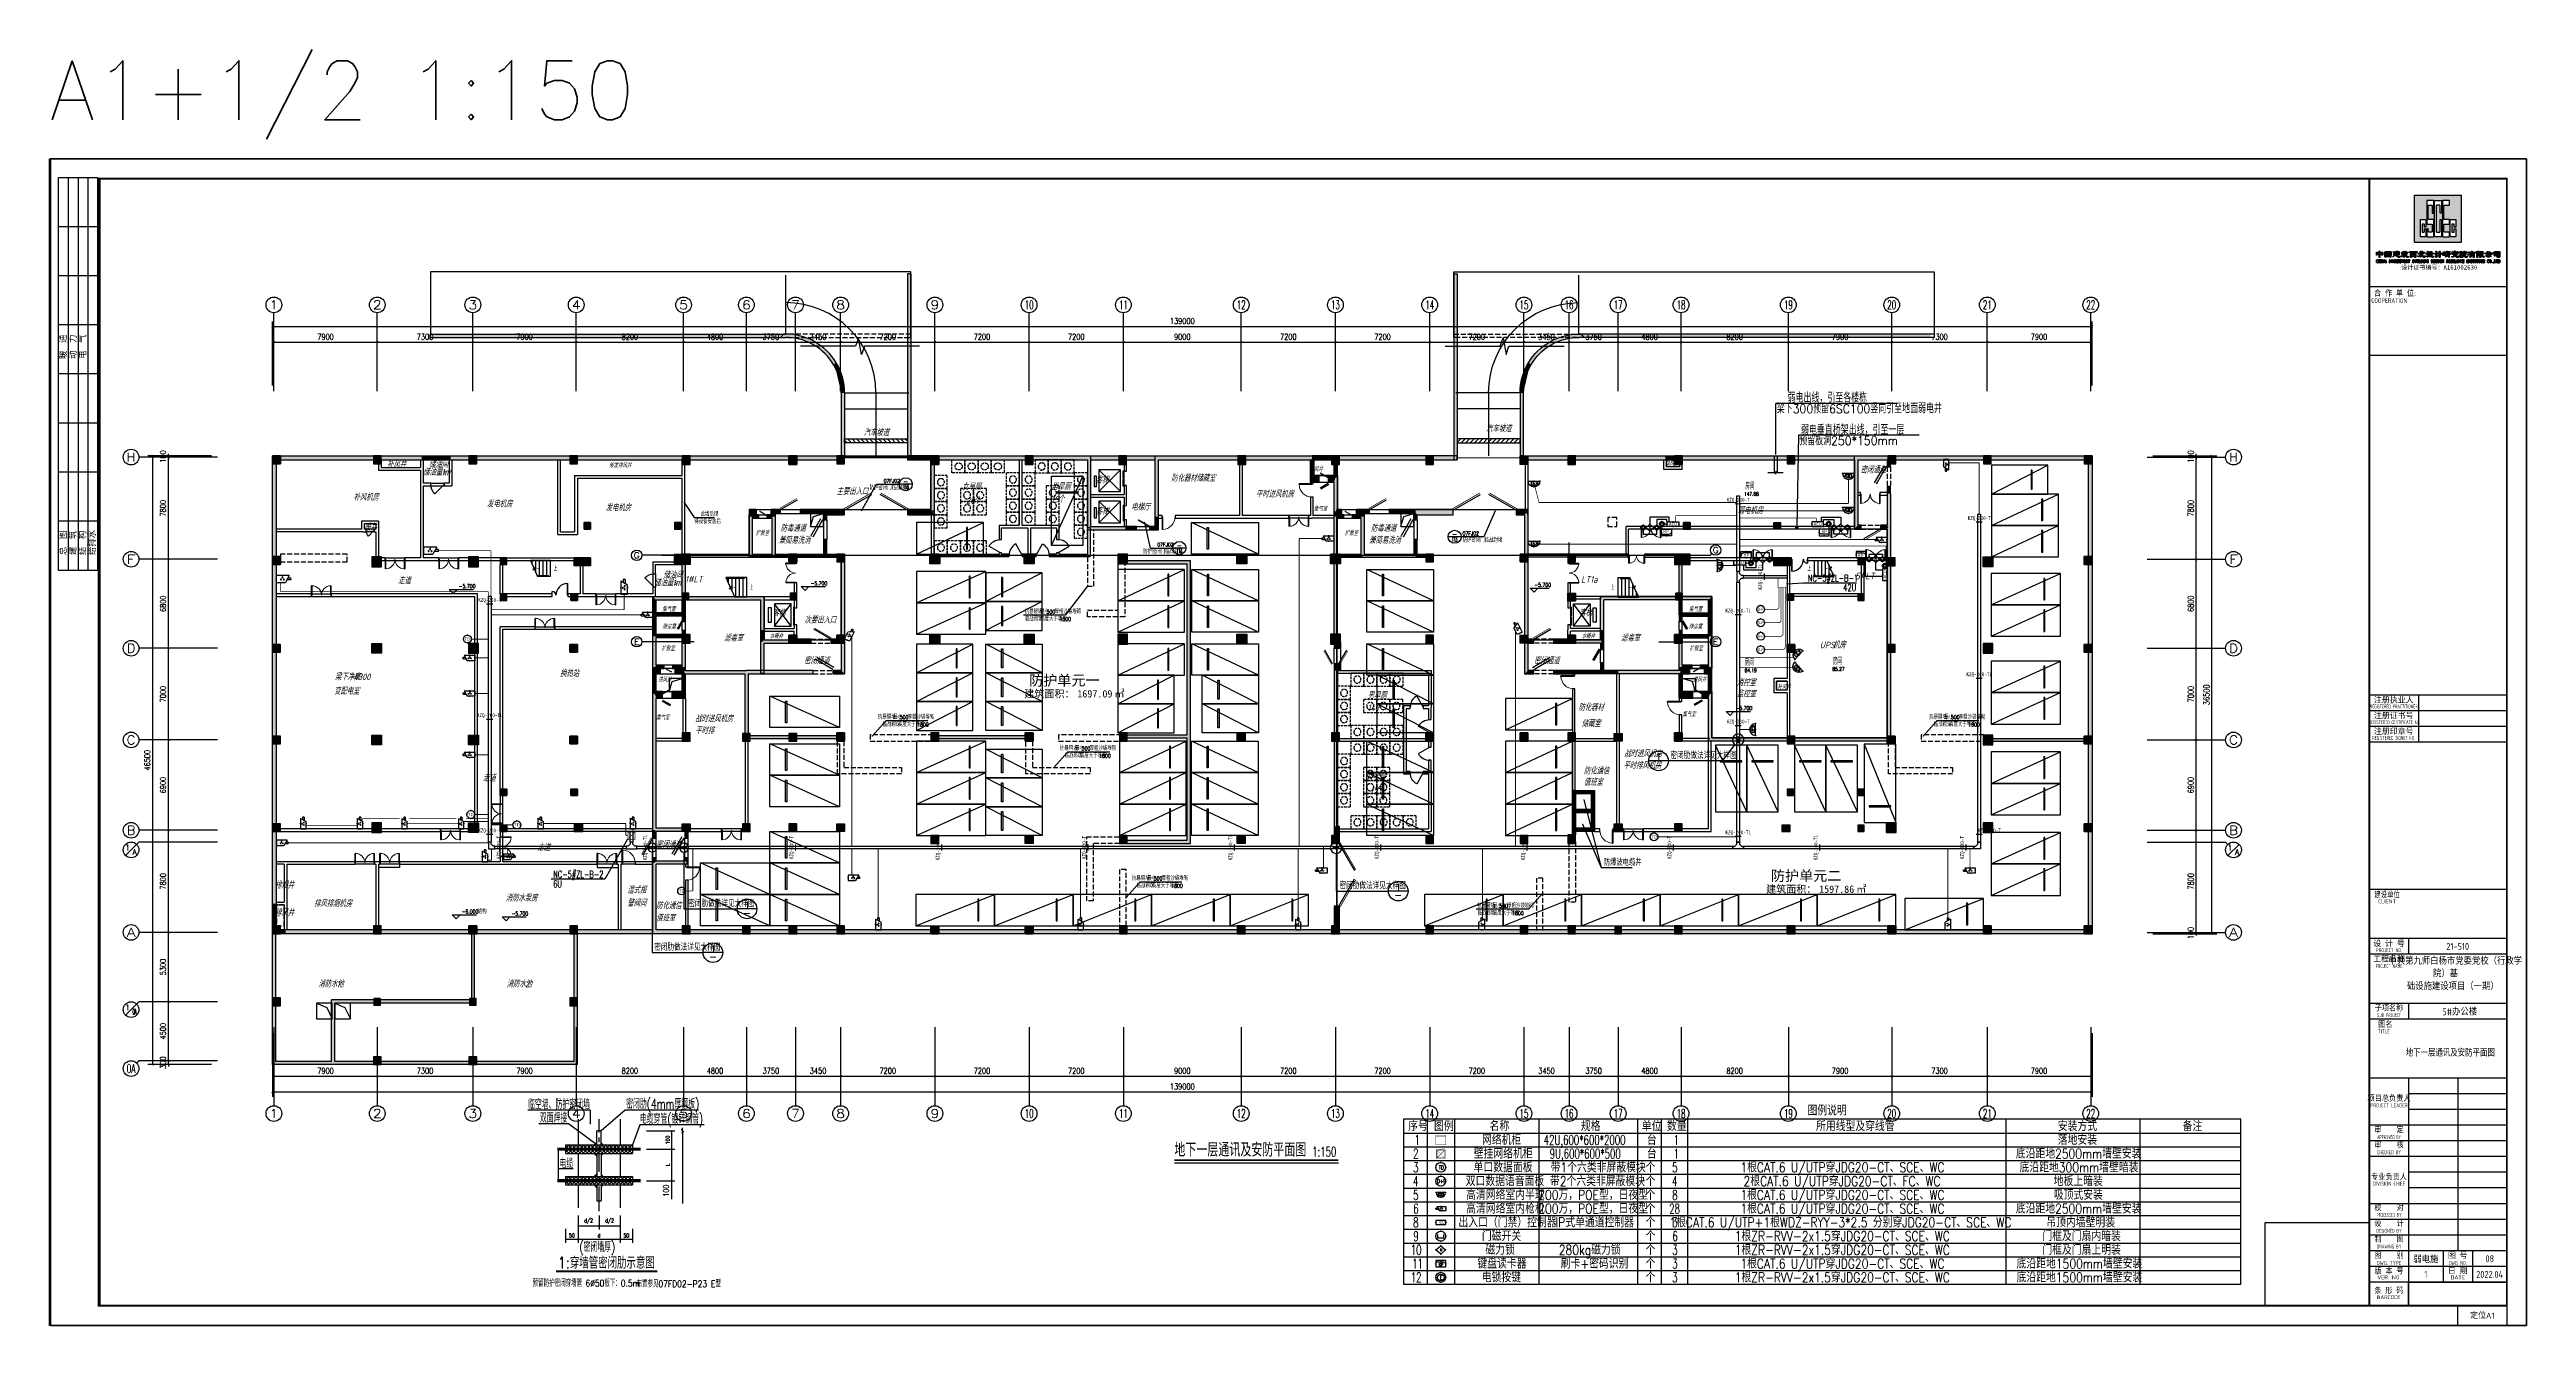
# Model space of a CAD drawing. Extents: x 1398449 to 2142961, y 256969 to 1032940.
# Drawn here: x 1498714 to 1687939, y 935483 to 1032940 of the extents above; entities that cross this region are included whole.
import ezdxf
from ezdxf.enums import TextEntityAlignment as Align

# ---------------------------------------------------------------- set-up
doc = ezdxf.new("R2010")
doc.units = 0
doc.header["$LTSCALE"] = 1500
doc.header["$PDSIZE"] = 50
for name, pattern in [('__DASH', [0.35, 0.25, -0.1]), ('CENTER', [2, 1.25, -0.25, 0.25, -0.25]), ('DASH', [0.35, 0.25, -0.1])]:
    doc.linetypes.add(name, pattern=pattern)
for name, color, linetype in [('1-建筑底图', 8, 'Continuous'), ('A-COLU-CONC', 2, 'Continuous'), ('A-Pkng-Bdry', 132, 'Continuous'), ('A-WALL-PATT', 252, 'Continuous'), ('AXIS_TEXT', 7, 'Continuous'), ('BTTK', 7, 'Continuous'), ('CABLETRAY_LIGH', 4, 'Continuous'), ('CABLETRAY_PDS', 6, 'Continuous'), ('D', 7, 'Continuous'), ('DIM-箱柜', 3, 'Continuous'), ('EQUIP-安防', 3, 'Continuous'), ('EQUIP-箱柜', 3, 'Continuous'), ('EQUIP-通讯', 3, 'Continuous'), ('J-战时', 6, 'Continuous'), ('Logo', 4, 'Continuous'), ('PUB_HATCH', 8, 'Continuous'), ('PUB_TITLE', 4, 'Continuous'), ('TEL_DIM', 3, 'Continuous'), ('TEL_IDEN', 3, 'Continuous'), ('TEL_SYMB', 3, 'Continuous'), ('TEL_TAB', 7, 'Continuous'), ('TEL_TEXT', 7, 'Continuous'), ('WIRE-综合布线', 5, 'Continuous'), ('主楼地下（一期）参照$0$PUB_TITLE', 7, 'Continuous'), ('公用-影线', 8, 'Continuous'), ('建筑-墙体', 2, 'Continuous'), ('建筑-柱子', 2, 'Continuous'), ('抗震支吊架', 2, 'Continuous'), ('电-标注', 1, 'Continuous'), ('电气文字', 7, 'Continuous'), ('看线', 30, 'Continuous'), ('覆土', 7, 'Continuous')]:
    doc.layers.add(name, color=color, linetype=linetype)
doc.layers.add('yichutu', color=7, linetype='Continuous', true_color=0xffffff, plot=False)
doc.layers.add('条形码', color=7, linetype='Continuous', plot=False)
doc.layers.add('验收章', color=7, linetype='Continuous', plot=False)
doc.styles.add('_TCH_AXIS', font='COMPLEX', dxfattribs={"bigfont": 'GBCBIG'})
doc.styles.add('_TCH_DIM', font='SIMPLEX', dxfattribs={"bigfont": 'GBCBIG'})
doc.styles.add('_TCH_DIM_T3', font='SIMPLEX', dxfattribs={"width": 0.705882, "bigfont": 'GBCBIG'})
doc.styles.add('_TCH_LABEL', font='COMPLEX', dxfattribs={"bigfont": 'GBCBIG'})
doc.styles.add('_TEL_ATTDEF', font='GBENOR', dxfattribs={"width": 0.8, "height": 3, "bigfont": 'GBCBIG'})
doc.styles.add('_TEL_DIM', font='SIMPLEX', dxfattribs={"width": 0.8, "height": 3.5, "bigfont": 'HZTXT'})
doc.styles.add('A_DIM', font='simplex.shx', dxfattribs={"width": 0.7, "bigfont": 'gbcbig.shx'})
doc.styles.add('A_Standard', font='simplex.shx', dxfattribs={"width": 0.7, "bigfont": 'gbcbig.shx'})
doc.styles.add('BZ', font='simplex.shx', dxfattribs={"bigfont": 'gbcbig.shx'})
doc.styles.add('COMPLEX', font='COMPLEX')
doc.styles.add('DIM_FONT', font='SIMPLEX', dxfattribs={"width": 0.7, "bigfont": 'GBCBIG'})
doc.styles.add('HT', font='')
doc.styles.add('HZ(TK)', font='geniso.shx', dxfattribs={"width": 0.9, "bigfont": 'hztxt.shx'})
doc.styles.add('HZTXT', font='simplex.shx', dxfattribs={"bigfont": 'gbcbig.shx'})
doc.styles.add('JD', font='simplex.shx', dxfattribs={"width": 0.9, "bigfont": 'gbcbig.shx'})
doc.styles.add('kzcad', font='', dxfattribs={"width": 0.8})
doc.styles.get("Standard").update_dxf_attribs({"font": 'gbeitc.shx', "bigfont": 'gbcbig.shx'})
doc.styles.add('探索者', font='simplex.shx', dxfattribs={"width": 0.7, "height": 1, "bigfont": 'gbcbig.shx'})
doc.styles.add('黑体', font='')
doc.styles.get('HT').set_extended_font_data('SimHei')
doc.styles.get('kzcad').set_extended_font_data('SimSun')
doc.styles.get('黑体').set_extended_font_data('SimHei')
doc.dimstyles.new('_TCH_ARCH&&150', dxfattribs={"dimtxt": 446.25, "dimasz": 150, "dimexe": 375, "dimexo": 450, "dimgap": 189.375, "dimtad": 1, "dimdec": 0, "dimzin": 0, "dimdsep": 46, "dimtxsty": '_TCH_DIM_T3', "dimblk": 'ARCHTICK', "dimcen": 0.09, "dimclrt": 7, "dimazin": 2, "dimtfac": 1, "dimtdec": 0, "dimtix": 1, "dimtmove": 2, "dimatfit": 3, "dimfxl": 1, "dimtolj": 1, "dimtzin": 0, "dimarcsym": 0})
doc.dimstyles.new('DIMN', dxfattribs={"dimtxt": 300, "dimasz": 100, "dimexe": 250, "dimexo": 300, "dimgap": 150, "dimtad": 1, "dimdec": 0, "dimzin": 0, "dimdsep": 46, "dimtxsty": 'DIM_FONT', "dimblk": 'ARCHTICK', "dimcen": 0.09, "dimclrt": 7, "dimazin": 2, "dimtfac": 1, "dimtdec": 0, "dimtix": 1, "dimtmove": 2, "dimatfit": 3, "dimldrblk": 'ARCHTICK', "dimfxl": 1, "dimtolj": 1, "dimtzin": 0, "dimarcsym": 0})

msp = doc.modelspace()

# ---------------------------------------------------------------- texts
at = {"color": 0}
for s, height, style, width, p in [('REMARK', 0.0125, '_TEL_DIM', 0.64, (1604997.8, 949278.9)), ('D+P', 300.3, '_TEL_DIM', 0.64, (1604718.7, 946353.7, 0)), ('TD', 300.3, '_TEL_DIM', 0.64, (1604851.4, 947403.7, 0)), ('ACU', 200, '_TEL_ATTDEF', 0.8, (1604857.8, 943253.9)), ('M', 216.3, '_TEL_DIM', 0.64, (1604941.9, 941154.5)), ('KP', 240, '_TEL_DIM', 0.64, (1604850, 940008.3)), ('E', 300, '_TEL_DIM', 0.64, (1604938.4, 939003.9, 0))]:
    msp.add_text(s, height=height, dxfattribs=dict(at, style=style, width=width)).set_placement(p)
at = {"layer": 'DIM-箱柜', "color": 7, "style": '_TEL_DIM', "width": 0.64}
for s, p in [('NC-5#ZL-B-1', (1633043, 992303.6)), ('42U', (1635747, 991568.6)), ('NC-5#ZL-B-2', (1537189.8, 969680.5)), ('6U', (1537189.8, 968945.5))]:
    msp.add_text(s, height=525, dxfattribs=at).set_placement(p)
at = {"layer": 'TEL_DIM', "style": '探索者', "width": 0.7}
msp.add_text('(密闭墙厚)', height=750, dxfattribs=at).set_placement((1539198.5, 941100.8))
at = {"layer": 'TEL_DIM', "insert": (1545814, 945776), "char_height": 420, "attachment_point": 5, "rotation": 90, "style": 'DIM_FONT'}
msp.add_mtext('\\A1;100', dxfattribs=at)
at = {"layer": 'TEL_IDEN', "color": 7, "style": '_TCH_LABEL'}
for s, width, p, p2 in [('1', 2.916667, (1621333.6, 978663.2), (1621937.4, 978663.2)), ('-', 1.458333, (1621333.6, 978059.5), (1621937.4, 978059.5)), ('1', 2.916667, (1601445.8, 968722.7), (1602049.5, 968722.7)), ('-', 1.458333, (1551695.8, 966754.1), (1552299.6, 966754.1)), ('1', 2.916667, (1551695.8, 967357.9), (1552299.6, 967357.9)), ('-', 1.458333, (1601445.8, 968118.9), (1602049.5, 968118.9)), ('-', 1.458333, (1549093.6, 963417), (1549697.3, 963417)), ('1', 2.916667, (1549093.6, 964020.8), (1549697.3, 964020.8))]:
    msp.add_text(s, height=483, dxfattribs=dict(at, width=width)).set_placement(p, p2, align=Align.FIT)
at = {"layer": 'TEL_IDEN', "color": 7, "style": '_TCH_DIM'}
for p in [(1622543, 978760.3), (1597260.1, 968819.8), (1547510.1, 967455), (1544907.9, 964117.9)]:
    msp.add_text('密闭肋做法详见大样图', height=506.38, dxfattribs=at).set_placement(p)
at = {"layer": 'TEL_SYMB', "color": 7, "style": '_TEL_DIM'}
for s, height, width, p in [('地下一层通讯及安防平面图', 1050, 0.8, (1584647, 948377.3)), ('1:150', 750, 0.64, (1595171.8, 948377.3))]:
    msp.add_text(s, height=height, dxfattribs=dict(at, width=width)).set_placement(p)
at = {"layer": 'TEL_TAB', "style": '_TEL_DIM'}
for s, width, p in [('图例说明', 0.8, (1633015.8, 951528.9)), ('序号', 0.8, (1602506.8, 950328.9)), ('1', 0.64, (1602990.6, 949278.9)), ('图例', 0.8, (1604480.5, 950328.9)), ('网络机柜', 0.8, (1608148.4, 949278.9)), ('名称', 0.8, (1608731.8, 950328.9)), ('42U,600*600*2000', 0.64, (1612860.6, 949278.9)), ('规格', 0.8, (1615699.4, 950328.9)), ('单位', 0.8, (1620360.9, 950328.9)), ('台', 0.8, (1620741.2, 949278.9)), ('数量', 0.8, (1622281, 950328.9)), ('1', 0.64, (1622781.4, 949278.9)), ('所用线型及穿线管', 0.8, (1633667.3, 950328.9)), ('落地安装', 0.8, (1652135.5, 949278.9)), ('安装方式', 0.8, (1652137.9, 950328.9)), ('备注', 0.8, (1661676.9, 950328.9)), ('2', 0.64, (1602887.8, 948228.9)), ('壁挂网络机柜', 0.8, (1607520, 948228.9)), ('9U,600*600*500', 0.64, (1613317.8, 948228.9)), ('台', 0.8, (1620741.2, 948228.9)), ('1', 0.64, (1622781.4, 948228.9)), ('1根CAT.6 U/UTP穿JDG20-CT、SCE、WC', 0.8, (1627885.6, 947178.9)), ('底沿距地2500mm墙壁安装', 0.8, (1648930.8, 948228.9)), ('4', 0.64, (1602876.4, 946128.9)), ('3', 0.64, (1602887.8, 947178.9)), ('双口数据语音面板', 0.8, (1606903.5, 946128.9)), ('单口数据面板', 0.8, (1607505.9, 947178.9)), ('带2个六类非屏蔽模块', 0.8, (1613337.3, 946128.9)), ('带1个六类非屏蔽模块', 0.8, (1613394.5, 947178.9)), ('个', 0.8, (1620644.4, 947178.9)), ('个', 0.8, (1620644.4, 946128.9)), ('4', 0.64, (1622667.1, 946128.9)), ('5', 0.64, (1622678.5, 947178.9)), ('2根CAT.6 U/UTP穿JDG20-CT、FC、WC', 0.8, (1628128.5, 946128.9)), ('底沿距地300mm墙壁暗装', 0.8, (1649216.5, 947178.9)), ('地板上暗装', 0.8, (1651821.3, 946128.9)), ('5', 0.64, (1602887.8, 945078.9)), ('6', 0.64, (1602899.2, 944028.9)), ('高清网络室内半球', 0.8, (1606936.6, 945078.9)), ('高清网络室内枪机', 0.8, (1606938.9, 944028.9)), ('200万，POE型，日夜型', 0.8, (1612444.8, 945078.9)), ('200万，POE型，日夜型', 0.8, (1612444.8, 944028.9)), ('个', 0.8, (1620644.4, 945078.9)), ('个', 0.8, (1620644.4, 944028.9)), ('28', 0.64, (1622450, 944028.9)), ('8', 0.64, (1622678.5, 945078.9)), ('1根CAT.6 U/UTP穿JDG20-CT、SCE、WC', 0.8, (1627885.6, 945078.9)), ('1根CAT.6 U/UTP穿JDG20-CT、SCE、WC', 0.8, (1627885.6, 944028.9)), ('底沿距地2500mm墙壁安装', 0.8, (1648930.8, 944028.9)), ('吸顶式安装', 0.8, (1651828.4, 945078.9)), ('8', 0.64, (1602887.8, 942978.9)), ('9', 0.64, (1602899.2, 941928.9)), ('出入口（门禁）控制器', 0.8, (1606346, 942978.9)), ('门磁开关', 0.8, (1608138.9, 941928.9)), ('IP式单通道控制器', 0.8, (1613763.9, 942978.9)), ('个', 0.8, (1620644.4, 942978.9)), ('个', 0.8, (1620644.4, 941928.9)), ('1根CAT.6 U/UTP+1根WDZ-RYY-3*2.5 分别穿JDG20-CT、SCE、WC', 0.8, (1622463, 942978.9)), ('3', 0.64, (1622678.5, 942978.9)), ('6', 0.64, (1622690, 941928.9)), ('1根ZR-RVV-2x1.5穿JDG20-CT、SCE、WC', 0.8, (1627451.1, 941928.9)), ('门框及门扇内暗装', 0.8, (1650954.4, 941928.9)), ('吊顶内墙壁明装', 0.8, (1651259.1, 942978.9)), ('10', 0.64, (1602704.9, 940878.9)), ('11', 0.64, (1602807.8, 939828.9)), ('键盘读卡器', 0.8, (1607798.8, 939828.9)), ('磁力锁', 0.8, (1608410.6, 940878.9)), ('280kg磁力锁', 0.8, (1614018.5, 940878.9)), ('刷卡+密码识别', 0.8, (1614161.1, 939828.9)), ('个', 0.8, (1620644.4, 940878.9)), ('个', 0.8, (1620644.4, 939828.9)), ('3', 0.64, (1622678.5, 940878.9)), ('3', 0.64, (1622678.5, 939828.9)), ('1根ZR-RVV-2x1.5穿JDG20-CT、SCE、WC', 0.8, (1627451.1, 940878.9)), ('1根CAT.6 U/UTP穿JDG20-CT、SCE、WC', 0.8, (1627885.6, 939828.9)), ('底沿距地1500mm墙壁安装', 0.8, (1648987.9, 939828.9)), ('门框及门扇上明装', 0.8, (1650954.4, 940878.9)), ('12', 0.64, (1602704.9, 938778.9)), ('电锁按键', 0.8, (1608129.5, 938778.9)), ('个', 0.8, (1620644.4, 938778.9)), ('3', 0.64, (1622678.5, 938778.9)), ('1根ZR-RVV-2x1.5穿JDG20-CT、SCE、WC', 0.8, (1627451.1, 938778.9)), ('底沿距地1500mm墙壁安装', 0.8, (1648987.9, 938778.9))]:
    msp.add_text(s, height=750, dxfattribs=dict(at, width=width)).set_placement(p)
at = {"layer": 'TEL_TEXT', "color": 4}
for s, style, width, p in [('地下一层通讯及安防平面图', '_TEL_DIM', 0.8, (1678715.6, 956032.2)), ('08', 'HZ(TK)', 0.9, (1684805, 940315.5))]:
    msp.add_text(s, height=525, dxfattribs=dict(at, style=style, width=width)).set_placement(p)
at = {"layer": 'TEL_TEXT', "style": 'BZ', "width": 0.8}
for s, p in [('预留防护密闭穿墙管', (1535623.1, 938446, -588)), ('6%%C50板下：0.5m', (1539659.4, 938447.4)), ('布置参见07FD02-P23 E型', (1543558.3, 938397.3))]:
    msp.add_text(s, height=525, dxfattribs=at).set_placement(p)
at = {"layer": '抗震支吊架', "color": 2, "style": 'kzcad', "width": 0.8}
for s, rotation, p in [('KZQ-200-T', 359.885388, (1627718.3, 998399.9)), ('KZQ-200-T', 359.885388, (1646132.6, 997003.1)), ('KZQ-200-TL', 89.885388, (1629549.8, 992669.9)), ('KZQ-200-T', 359.885388, (1532343.5, 990749.4)), ('KZQ-200-TL', 359.885388, (1627718.3, 989931.9)), ('KZQ-200-TL', 359.885388, (1646132.6, 985074.5)), ('KZQ-200-TL', 359.885388, (1532343.5, 981947.6)), ('KZQ-200-T', 359.885388, (1627718.3, 981463.9)), ('KZQ-200-T', 359.885388, (1532343.5, 973145.9)), ('KZQ-200-T', 89.885388, (1533183.5, 971985.9)), ('KZQ-200-TL', 89.885388, (1544362.4, 971985.9)), ('KZQ-200-T', 89.885388, (1555541.4, 971985.9)), ('KZQ-200-TL', 89.885388, (1566720.3, 971985.9)), ('KZQ-200-T', 89.885388, (1577899.2, 971985.9)), ('KZQ-200-TL', 89.885388, (1589078.1, 971985.9)), ('KZQ-200-T', 89.885388, (1600257, 971985.9)), ('KZQ-200-TL', 89.885388, (1611435.9, 971985.9)), ('KZQ-200-T', 89.885388, (1622614.8, 971985.9)), ('KZQ-200-TL', 359.885388, (1627718.3, 972995.9)), ('KZQ-200-TL', 89.885388, (1633793.7, 971985.9)), ('KZQ-200-T', 89.885388, (1644972.6, 971985.9)), ('KZQ-200-T', 359.885388, (1646898.9, 973144.4))]:
    msp.add_text(s, height=300, rotation=rotation, dxfattribs=at).set_placement(p, align=Align.CENTER)
at = {"layer": '电-标注', "style": 'JD', "width": 0.9}
for s, p in [('弱电出线，引至各楼栋', (1631494.3, 1005975.4)), ('梁下300预留6SC100竖向引至地面弱电井', (1630669.8, 1005151)), ('预留板洞250*150mm', (1632390.3, 1002723.3)), ('弱电垂直桥架出线，引至一层', (1632516.1, 1003515.9))]:
    msp.add_text(s, height=675, rotation=0.109139, dxfattribs=at).set_placement(p)
at = {"layer": '电气文字'}
for s, height, style, width, p in [('临空墙、防护密闭墙', 750, '探索者', 0.7, (1535271.3, 952004.1)), ('密闭肋(4mm厚钢板)', 750, '探索者', 0.7, (1542766, 952035.2)), ('双面焊接', 750, '探索者', 0.7, (1536169.2, 950967.4)), ('电缆穿管(镀锌钢管)', 750, '探索者', 0.7, (1543812.2, 950888.8)), ('电缆', 750, '探索者', 0.7, (1537667.1, 947469.2)), ('1:穿墙管密闭肋示意图', 900, 'HZTXT', 0.8, (1537542, 939820.8))]:
    msp.add_text(s, height=height, dxfattribs=dict(at, style=style, width=width)).set_placement(p)

# ---------------------------------------------------------------- blocks, each defined once
blk = doc.blocks.new('ccce')
at = {"layer": 'J-战时', "linetype": 'DASH', "ltscale": 0.5}
blk.add_lwpolyline([(503445, 1033554), (504445, 1033554), (504445, 1032554), (503445, 1032554), (503445, 1033554)], dxfattribs=at)
blk.add_circle((503957, 1033043), 271, dxfattribs=at)
blk = doc.blocks.new('A$C36D574B9')
at = {"layer": '看线', "xscale": -1, "rotation": 90}
for p in [(1033554, 507445), (1033554, 506445), (1033554, 505445), (1033554, 504445)]:
    blk.add_blockref('ccce', p, dxfattribs=at)
blk = doc.blocks.new('gfhfdthrtg')
at = {"layer": 'A-WALL-PATT'}
for points in [[(473842, 877154), (474342, 877154), (474342, 877654), (473842, 877654)], [(473092, 874454), (473742, 874454), (473742, 874954), (473092, 874954)], [(473842, 874454), (474342, 874454), (474342, 874954), (473842, 874954)], [(472842, 871704), (473342, 871704), (473342, 872204), (472842, 872204)]]:
    blk.add_hatch(color=256, dxfattribs=at).paths.add_polyline_path(points)
at = {"layer": 'A-COLU-CONC'}
for p, q in [((474342, 877654), (473842, 877654)), ((473842, 877654), (473842, 877154)), ((473842, 877154), (474342, 877154)), ((474342, 877154), (474342, 877654)), ((473742, 874954), (473092, 874954)), ((473092, 874954), (473092, 874454)), ((473092, 874454), (473742, 874454)), ((473742, 874454), (473742, 874954)), ((474342, 874954), (473842, 874954)), ((473842, 874954), (473842, 874454)), ((473842, 874454), (474342, 874454)), ((474342, 874454), (474342, 874954)), ((473342, 872204), (472842, 872204)), ((472842, 872204), (472842, 871704)), ((472842, 871704), (473342, 871704)), ((473342, 871704), (473342, 872204))]:
    blk.add_line(p, q, dxfattribs=at)
blk = doc.blocks.new('_FZH')
blk.add_lwpolyline([(-0.5, -0.5), (0.5, -0.5), (0.5, 0.5), (-0.5, 0.5)], close=True)
at = {"layer": 'PUB_HATCH'}
blk.add_solid([(-0.5, -0.5), (0.5, -0.5), (-0.5, 0.5), (0.5, 0.5)], dxfattribs=at)
blk = doc.blocks.new('_ArchTick')
at = {"color": 0, "linetype": 'ByBlock', "const_width": 0.4}
blk.add_lwpolyline([(-0.5, -0.5), (0.5, 0.5)], dxfattribs=at)
blk = doc.blocks.new('*D198')
at = {"layer": '1-建筑底图', "color": 0, "lineweight": -2, "transparency": 16777216}
for p, q in [((88400, 41881), (88400, 45556)), ((95600, 41881), (95600, 45556)), ((88400, 45181), (95600, 45181))]:
    blk.add_line(p, q, dxfattribs=at)
at = {"layer": 'Defpoints', "color": 0}
for p in [(95600, 45181), (88400, 41431), (95600, 41431)]:
    blk.add_point(p, dxfattribs=at)
at = {"layer": '1-建筑底图', "color": 0, "lineweight": -2, "transparency": 16777216, "xscale": 150, "yscale": 150, "zscale": 150, "rotation": 180}
blk.add_blockref('_ArchTick', (88400, 45181), dxfattribs=at)
at = {"layer": '1-建筑底图', "color": 0, "lineweight": -2, "transparency": 16777216, "xscale": 150, "yscale": 150, "zscale": 150}
blk.add_blockref('_ArchTick', (95600, 45181), dxfattribs=at)
at = {"layer": '1-建筑底图', "color": 7, "transparency": 16777216, "insert": (92000, 45593), "char_height": 446.2, "attachment_point": 5, "style": '_TCH_DIM_T3'}
blk.add_mtext('\\A1;7200', dxfattribs=at)
blk = doc.blocks.new('A$C10362422')
h = blk.add_hatch()
h.set_pattern_fill('ANSI31', color=256, scale=150, angle=90)
h.set_pattern_definition([(135, (-3252770.88, -12604415.4), (-168.3798023, -168.3798023), [])])
h.paths.add_polyline_path([(12573, 4926), (12573, 4626), (7773, 4626), (7773, 4926)])
at = {"layer": '公用-影线'}
for points in [[(12573, 17526), (12573, 3326), (12823, 3326), (12823, 17526)], [(-23607, 12676), (3273, 12676), (3273, 12926), (-23607, 12926)], [(7523, 3626), (7773, 3626), (7773, 8676), (7523, 8676)]]:
    blk.add_hatch(color=256, dxfattribs=at).paths.add_polyline_path(points)
h = blk.add_hatch(color=256, dxfattribs=at)
edge = h.paths.add_edge_path()
edge.add_line((6780, 10826), (6918, 10612))
edge.add_line((6918, 10612), (6917, 10613))
edge.add_line((6917, 10613), (7132, 10742))
edge.add_arc((3273, 8426), 4500, 30.96376, 90)
edge.add_line((3273, 12926), (3273, 12676))
edge.add_arc((3273, 8426), 4250, 34.38187, 90, ccw=False)
h = blk.add_hatch(color=256, dxfattribs=at)
edge = h.paths.add_edge_path()
edge.add_line((6917, 10613), (7073, 10330))
edge.add_arc((3273, 8426), 4250, 0, 26.60468, ccw=False)
edge.add_line((7523, 8426), (7773, 8426))
edge.add_arc((3273, 8426), 4500, 0, 30.96376)
edge.add_line((7132, 10742), (6917, 10613))
for p, q in [((3273, 12926), (3273, 17426)), ((2183, 12926), (3273, 12926)), ((2503, 12676), (3273, 12676)), ((7773, 8426), (12673, 8426)), ((7773, 7226), (12573, 7226))]:
    blk.add_line(p, q)
blk.add_lwpolyline([(12673, 12676), (12823, 12676), (12823, 17676), (-23858, 17676), (-23858, 12676), (3273, 12676)])
blk.add_lwpolyline([(12573, 4926), (12573, 4626), (7773, 4626), (7773, 4926)], close=True)
blk.add_arc((3273, 8426), 6900, 0, 90)
at = {"layer": '建筑-墙体'}
for p, q in [((12573, 17526), (12573, 3326)), ((12823, 17526), (12573, 17526)), ((12823, 17526), (12823, 3326)), ((-23858, 12926), (3273, 12926)), ((-23858, 12676), (3273, 12676)), ((7523, 9376), (7523, 3626)), ((7773, 8426), (7773, 3626)), ((12823, 3326), (12573, 3326))]:
    blk.add_line(p, q, dxfattribs=at)
for radius, start, end in [(4500, 30.96376, 90), (4250, 34.38187, 90), (4250, 0, 34.38187), (4500, 0, 30.96376)]:
    blk.add_arc((3273, 8426), radius, start, end, dxfattribs=at)
at = {"layer": '覆土'}
blk.add_line((10173, 8426), (10173, 3626), dxfattribs=at)
at = {"layer": '覆土', "linetype": '__DASH'}
blk.add_lwpolyline([(2888, 12676), (12823, 12676), (12823, 12926), (3097, 12926)], close=True, dxfattribs=at)
at = {"layer": '建筑-柱子', "xscale": 600, "yscale": 600, "zscale": 600, "rotation": 90}
blk.add_blockref('_FZH', (7473, 3326), dxfattribs=at)
blk = doc.blocks.new('*D199')
at = {"layer": '1-建筑底图', "color": 0, "lineweight": -2, "transparency": 16777216}
for p, q in [((115800, 41881), (115800, 45556)), ((123700, 41881), (123700, 45556)), ((115800, 45181), (123700, 45181))]:
    blk.add_line(p, q, dxfattribs=at)
at = {"layer": 'Defpoints', "color": 0}
for p in [(123700, 45181), (115800, 41431), (123700, 41431)]:
    blk.add_point(p, dxfattribs=at)
at = {"layer": '1-建筑底图', "color": 0, "lineweight": -2, "transparency": 16777216, "xscale": 150, "yscale": 150, "zscale": 150, "rotation": 180}
blk.add_blockref('_ArchTick', (115800, 45181), dxfattribs=at)
at = {"layer": '1-建筑底图', "color": 0, "lineweight": -2, "transparency": 16777216, "xscale": 150, "yscale": 150, "zscale": 150}
blk.add_blockref('_ArchTick', (123700, 45181), dxfattribs=at)
at = {"layer": '1-建筑底图', "color": 7, "transparency": 16777216, "insert": (119750, 45593), "char_height": 446.2, "attachment_point": 5, "style": '_TCH_DIM_T3'}
blk.add_mtext('\\A1;7900', dxfattribs=at)
blk = doc.blocks.new('*D200')
at = {"layer": '1-建筑底图', "color": 0, "lineweight": -2, "transparency": 16777216}
for p, q in [((23200, 41881), (23200, 45556)), ((31400, 41881), (31400, 45556)), ((23200, 45181), (31400, 45181))]:
    blk.add_line(p, q, dxfattribs=at)
at = {"layer": 'Defpoints', "color": 0}
for p in [(31400, 45181), (23200, 41431), (31400, 41431)]:
    blk.add_point(p, dxfattribs=at)
at = {"layer": '1-建筑底图', "color": 0, "lineweight": -2, "transparency": 16777216, "xscale": 150, "yscale": 150, "zscale": 150, "rotation": 180}
blk.add_blockref('_ArchTick', (23200, 45181), dxfattribs=at)
at = {"layer": '1-建筑底图', "color": 0, "lineweight": -2, "transparency": 16777216, "xscale": 150, "yscale": 150, "zscale": 150}
blk.add_blockref('_ArchTick', (31400, 45181), dxfattribs=at)
at = {"layer": '1-建筑底图', "color": 7, "transparency": 16777216, "insert": (27300, 45593), "char_height": 446.2, "attachment_point": 5, "style": '_TCH_DIM_T3'}
blk.add_mtext('\\A1;8200', dxfattribs=at)
blk = doc.blocks.new('*D201')
at = {"layer": '1-建筑底图', "color": 0, "lineweight": -2, "transparency": 16777216}
for p, q in [((100, -7588), (100, -11263)), ((8000, -7588), (8000, -11263)), ((100, -10888), (8000, -10888))]:
    blk.add_line(p, q, dxfattribs=at)
at = {"layer": 'Defpoints', "color": 0}
for p in [(100, -7138), (8000, -7138), (8000, -10888)]:
    blk.add_point(p, dxfattribs=at)
at = {"layer": '1-建筑底图', "color": 0, "lineweight": -2, "transparency": 16777216, "xscale": 150, "yscale": 150, "zscale": 150, "rotation": 180}
blk.add_blockref('_ArchTick', (100, -10888), dxfattribs=at)
at = {"layer": '1-建筑底图', "color": 0, "lineweight": -2, "transparency": 16777216, "xscale": 150, "yscale": 150, "zscale": 150}
blk.add_blockref('_ArchTick', (8000, -10888), dxfattribs=at)
at = {"layer": '1-建筑底图', "color": 7, "transparency": 16777216, "insert": (4050, -10475), "char_height": 446.2, "attachment_point": 5, "style": '_TCH_DIM_T3'}
blk.add_mtext('\\A1;7900', dxfattribs=at)
blk = doc.blocks.new('*D202')
at = {"layer": '1-建筑底图', "color": 0, "lineweight": -2, "transparency": 16777216}
for p, q in [((8000, -7588), (8000, -11263)), ((15300, -7588), (15300, -11263)), ((8000, -10888), (15300, -10888))]:
    blk.add_line(p, q, dxfattribs=at)
at = {"layer": 'Defpoints', "color": 0}
for p in [(8000, -7138), (15300, -7138), (15300, -10888)]:
    blk.add_point(p, dxfattribs=at)
at = {"layer": '1-建筑底图', "color": 0, "lineweight": -2, "transparency": 16777216, "xscale": 150, "yscale": 150, "zscale": 150, "rotation": 180}
blk.add_blockref('_ArchTick', (8000, -10888), dxfattribs=at)
at = {"layer": '1-建筑底图', "color": 0, "lineweight": -2, "transparency": 16777216, "xscale": 150, "yscale": 150, "zscale": 150}
blk.add_blockref('_ArchTick', (15300, -10888), dxfattribs=at)
at = {"layer": '1-建筑底图', "color": 7, "transparency": 16777216, "insert": (11650, -10475), "char_height": 446.2, "attachment_point": 5, "style": '_TCH_DIM_T3'}
blk.add_mtext('\\A1;7300', dxfattribs=at)
blk = doc.blocks.new('*D203')
at = {"layer": '1-建筑底图', "color": 0, "lineweight": -2, "transparency": 16777216}
for p, q in [((15300, -7588), (15300, -11263)), ((23200, -7588), (23200, -11263)), ((15300, -10888), (23200, -10888))]:
    blk.add_line(p, q, dxfattribs=at)
at = {"layer": 'Defpoints', "color": 0}
for p in [(15300, -7138), (23200, -7138), (23200, -10888)]:
    blk.add_point(p, dxfattribs=at)
at = {"layer": '1-建筑底图', "color": 0, "lineweight": -2, "transparency": 16777216, "xscale": 150, "yscale": 150, "zscale": 150, "rotation": 180}
blk.add_blockref('_ArchTick', (15300, -10888), dxfattribs=at)
at = {"layer": '1-建筑底图', "color": 0, "lineweight": -2, "transparency": 16777216, "xscale": 150, "yscale": 150, "zscale": 150}
blk.add_blockref('_ArchTick', (23200, -10888), dxfattribs=at)
at = {"layer": '1-建筑底图', "color": 7, "transparency": 16777216, "insert": (19250, -10475), "char_height": 446.2, "attachment_point": 5, "style": '_TCH_DIM_T3'}
blk.add_mtext('\\A1;7900', dxfattribs=at)
blk = doc.blocks.new('*D204')
at = {"layer": '1-建筑底图', "color": 0, "lineweight": -2, "transparency": 16777216}
for p, q in [((23200, -7588), (23200, -11263)), ((31400, -7588), (31400, -11263)), ((23200, -10888), (31400, -10888))]:
    blk.add_line(p, q, dxfattribs=at)
at = {"layer": 'Defpoints', "color": 0}
for p in [(23200, -7138), (31400, -7138), (31400, -10888)]:
    blk.add_point(p, dxfattribs=at)
at = {"layer": '1-建筑底图', "color": 0, "lineweight": -2, "transparency": 16777216, "xscale": 150, "yscale": 150, "zscale": 150, "rotation": 180}
blk.add_blockref('_ArchTick', (23200, -10888), dxfattribs=at)
at = {"layer": '1-建筑底图', "color": 0, "lineweight": -2, "transparency": 16777216, "xscale": 150, "yscale": 150, "zscale": 150}
blk.add_blockref('_ArchTick', (31400, -10888), dxfattribs=at)
at = {"layer": '1-建筑底图', "color": 7, "transparency": 16777216, "insert": (27300, -10475), "char_height": 446.2, "attachment_point": 5, "style": '_TCH_DIM_T3'}
blk.add_mtext('\\A1;8200', dxfattribs=at)
blk = doc.blocks.new('*D205')
at = {"layer": '1-建筑底图', "color": 0, "lineweight": -2, "transparency": 16777216}
for p, q in [((31400, -7588), (31400, -11263)), ((36200, -7588), (36200, -11263)), ((31400, -10888), (36200, -10888))]:
    blk.add_line(p, q, dxfattribs=at)
at = {"layer": 'Defpoints', "color": 0}
for p in [(31400, -7138), (36200, -7138), (36200, -10888)]:
    blk.add_point(p, dxfattribs=at)
at = {"layer": '1-建筑底图', "color": 0, "lineweight": -2, "transparency": 16777216, "xscale": 150, "yscale": 150, "zscale": 150, "rotation": 180}
blk.add_blockref('_ArchTick', (31400, -10888), dxfattribs=at)
at = {"layer": '1-建筑底图', "color": 0, "lineweight": -2, "transparency": 16777216, "xscale": 150, "yscale": 150, "zscale": 150}
blk.add_blockref('_ArchTick', (36200, -10888), dxfattribs=at)
at = {"layer": '1-建筑底图', "color": 7, "transparency": 16777216, "insert": (33800, -10475), "char_height": 446.2, "attachment_point": 5, "style": '_TCH_DIM_T3'}
blk.add_mtext('\\A1;4800', dxfattribs=at)
blk = doc.blocks.new('*D206')
at = {"layer": '1-建筑底图', "color": 0, "lineweight": -2, "transparency": 16777216}
for p, q in [((36200, -7588), (36200, -11263)), ((39950, -7588), (39950, -11263)), ((36200, -10888), (39950, -10888))]:
    blk.add_line(p, q, dxfattribs=at)
at = {"layer": 'Defpoints', "color": 0}
for p in [(36200, -7138), (39950, -7138), (39950, -10888)]:
    blk.add_point(p, dxfattribs=at)
at = {"layer": '1-建筑底图', "color": 0, "lineweight": -2, "transparency": 16777216, "xscale": 150, "yscale": 150, "zscale": 150, "rotation": 180}
blk.add_blockref('_ArchTick', (36200, -10888), dxfattribs=at)
at = {"layer": '1-建筑底图', "color": 0, "lineweight": -2, "transparency": 16777216, "xscale": 150, "yscale": 150, "zscale": 150}
blk.add_blockref('_ArchTick', (39950, -10888), dxfattribs=at)
at = {"layer": '1-建筑底图', "color": 7, "transparency": 16777216, "insert": (38075, -10475), "char_height": 446.2, "attachment_point": 5, "style": '_TCH_DIM_T3'}
blk.add_mtext('\\A1;3750', dxfattribs=at)
blk = doc.blocks.new('*D207')
at = {"layer": '1-建筑底图', "color": 0, "lineweight": -2, "transparency": 16777216}
for p, q in [((39950, -7588), (39950, -11263)), ((43400, -7588), (43400, -11263)), ((39950, -10888), (43400, -10888))]:
    blk.add_line(p, q, dxfattribs=at)
at = {"layer": 'Defpoints', "color": 0}
for p in [(39950, -7138), (43400, -7138), (43400, -10888)]:
    blk.add_point(p, dxfattribs=at)
at = {"layer": '1-建筑底图', "color": 0, "lineweight": -2, "transparency": 16777216, "xscale": 150, "yscale": 150, "zscale": 150, "rotation": 180}
blk.add_blockref('_ArchTick', (39950, -10888), dxfattribs=at)
at = {"layer": '1-建筑底图', "color": 0, "lineweight": -2, "transparency": 16777216, "xscale": 150, "yscale": 150, "zscale": 150}
blk.add_blockref('_ArchTick', (43400, -10888), dxfattribs=at)
at = {"layer": '1-建筑底图', "color": 7, "transparency": 16777216, "insert": (41675, -10475), "char_height": 446.2, "attachment_point": 5, "style": '_TCH_DIM_T3'}
blk.add_mtext('\\A1;3450', dxfattribs=at)
blk = doc.blocks.new('*D208')
at = {"layer": '1-建筑底图', "color": 0, "lineweight": -2, "transparency": 16777216}
for p, q in [((43400, -7588), (43400, -11263)), ((50600, -7588), (50600, -11263)), ((43400, -10888), (50600, -10888))]:
    blk.add_line(p, q, dxfattribs=at)
at = {"layer": 'Defpoints', "color": 0}
for p in [(43400, -7138), (50600, -7138), (50600, -10888)]:
    blk.add_point(p, dxfattribs=at)
at = {"layer": '1-建筑底图', "color": 0, "lineweight": -2, "transparency": 16777216, "xscale": 150, "yscale": 150, "zscale": 150, "rotation": 180}
blk.add_blockref('_ArchTick', (43400, -10888), dxfattribs=at)
at = {"layer": '1-建筑底图', "color": 0, "lineweight": -2, "transparency": 16777216, "xscale": 150, "yscale": 150, "zscale": 150}
blk.add_blockref('_ArchTick', (50600, -10888), dxfattribs=at)
at = {"layer": '1-建筑底图', "color": 7, "transparency": 16777216, "insert": (47000, -10475), "char_height": 446.2, "attachment_point": 5, "style": '_TCH_DIM_T3'}
blk.add_mtext('\\A1;7200', dxfattribs=at)
blk = doc.blocks.new('*D209')
at = {"layer": '1-建筑底图', "color": 0, "lineweight": -2, "transparency": 16777216}
for p, q in [((50600, -7588), (50600, -11263)), ((57800, -7588), (57800, -11263)), ((50600, -10888), (57800, -10888))]:
    blk.add_line(p, q, dxfattribs=at)
at = {"layer": 'Defpoints', "color": 0}
for p in [(50600, -7138), (57800, -7138), (57800, -10888)]:
    blk.add_point(p, dxfattribs=at)
at = {"layer": '1-建筑底图', "color": 0, "lineweight": -2, "transparency": 16777216, "xscale": 150, "yscale": 150, "zscale": 150, "rotation": 180}
blk.add_blockref('_ArchTick', (50600, -10888), dxfattribs=at)
at = {"layer": '1-建筑底图', "color": 0, "lineweight": -2, "transparency": 16777216, "xscale": 150, "yscale": 150, "zscale": 150}
blk.add_blockref('_ArchTick', (57800, -10888), dxfattribs=at)
at = {"layer": '1-建筑底图', "color": 7, "transparency": 16777216, "insert": (54200, -10475), "char_height": 446.2, "attachment_point": 5, "style": '_TCH_DIM_T3'}
blk.add_mtext('\\A1;7200', dxfattribs=at)
blk = doc.blocks.new('*D210')
at = {"layer": '1-建筑底图', "color": 0, "lineweight": -2, "transparency": 16777216}
for p, q in [((57800, -7588), (57800, -11263)), ((65000, -7588), (65000, -11263)), ((57800, -10888), (65000, -10888))]:
    blk.add_line(p, q, dxfattribs=at)
at = {"layer": 'Defpoints', "color": 0}
for p in [(57800, -7138), (65000, -7138), (65000, -10888)]:
    blk.add_point(p, dxfattribs=at)
at = {"layer": '1-建筑底图', "color": 0, "lineweight": -2, "transparency": 16777216, "xscale": 150, "yscale": 150, "zscale": 150, "rotation": 180}
blk.add_blockref('_ArchTick', (57800, -10888), dxfattribs=at)
at = {"layer": '1-建筑底图', "color": 0, "lineweight": -2, "transparency": 16777216, "xscale": 150, "yscale": 150, "zscale": 150}
blk.add_blockref('_ArchTick', (65000, -10888), dxfattribs=at)
at = {"layer": '1-建筑底图', "color": 7, "transparency": 16777216, "insert": (61400, -10475), "char_height": 446.2, "attachment_point": 5, "style": '_TCH_DIM_T3'}
blk.add_mtext('\\A1;7200', dxfattribs=at)
blk = doc.blocks.new('*D211')
at = {"layer": '1-建筑底图', "color": 0, "lineweight": -2, "transparency": 16777216}
for p, q in [((65000, -7588), (65000, -11263)), ((74000, -7588), (74000, -11263)), ((65000, -10888), (74000, -10888))]:
    blk.add_line(p, q, dxfattribs=at)
at = {"layer": 'Defpoints', "color": 0}
for p in [(65000, -7138), (74000, -7138), (74000, -10888)]:
    blk.add_point(p, dxfattribs=at)
at = {"layer": '1-建筑底图', "color": 0, "lineweight": -2, "transparency": 16777216, "xscale": 150, "yscale": 150, "zscale": 150, "rotation": 180}
blk.add_blockref('_ArchTick', (65000, -10888), dxfattribs=at)
at = {"layer": '1-建筑底图', "color": 0, "lineweight": -2, "transparency": 16777216, "xscale": 150, "yscale": 150, "zscale": 150}
blk.add_blockref('_ArchTick', (74000, -10888), dxfattribs=at)
at = {"layer": '1-建筑底图', "color": 7, "transparency": 16777216, "insert": (69500, -10475), "char_height": 446.2, "attachment_point": 5, "style": '_TCH_DIM_T3'}
blk.add_mtext('\\A1;9000', dxfattribs=at)
blk = doc.blocks.new('*D212')
at = {"layer": '1-建筑底图', "color": 0, "lineweight": -2, "transparency": 16777216}
for p, q in [((74000, -7588), (74000, -11263)), ((81200, -7588), (81200, -11263)), ((74000, -10888), (81200, -10888))]:
    blk.add_line(p, q, dxfattribs=at)
at = {"layer": 'Defpoints', "color": 0}
for p in [(74000, -7138), (81200, -7138), (81200, -10888)]:
    blk.add_point(p, dxfattribs=at)
at = {"layer": '1-建筑底图', "color": 0, "lineweight": -2, "transparency": 16777216, "xscale": 150, "yscale": 150, "zscale": 150, "rotation": 180}
blk.add_blockref('_ArchTick', (74000, -10888), dxfattribs=at)
at = {"layer": '1-建筑底图', "color": 0, "lineweight": -2, "transparency": 16777216, "xscale": 150, "yscale": 150, "zscale": 150}
blk.add_blockref('_ArchTick', (81200, -10888), dxfattribs=at)
at = {"layer": '1-建筑底图', "color": 7, "transparency": 16777216, "insert": (77600, -10475), "char_height": 446.2, "attachment_point": 5, "style": '_TCH_DIM_T3'}
blk.add_mtext('\\A1;7200', dxfattribs=at)
blk = doc.blocks.new('*D213')
at = {"layer": '1-建筑底图', "color": 0, "lineweight": -2, "transparency": 16777216}
for p, q in [((81200, -7588), (81200, -11263)), ((88400, -7588), (88400, -11263)), ((81200, -10888), (88400, -10888))]:
    blk.add_line(p, q, dxfattribs=at)
at = {"layer": 'Defpoints', "color": 0}
for p in [(81200, -7138), (88400, -7138), (88400, -10888)]:
    blk.add_point(p, dxfattribs=at)
at = {"layer": '1-建筑底图', "color": 0, "lineweight": -2, "transparency": 16777216, "xscale": 150, "yscale": 150, "zscale": 150, "rotation": 180}
blk.add_blockref('_ArchTick', (81200, -10888), dxfattribs=at)
at = {"layer": '1-建筑底图', "color": 0, "lineweight": -2, "transparency": 16777216, "xscale": 150, "yscale": 150, "zscale": 150}
blk.add_blockref('_ArchTick', (88400, -10888), dxfattribs=at)
at = {"layer": '1-建筑底图', "color": 7, "transparency": 16777216, "insert": (84800, -10475), "char_height": 446.2, "attachment_point": 5, "style": '_TCH_DIM_T3'}
blk.add_mtext('\\A1;7200', dxfattribs=at)
blk = doc.blocks.new('*D214')
at = {"layer": '1-建筑底图', "color": 0, "lineweight": -2, "transparency": 16777216}
for p, q in [((88400, -7588), (88400, -11263)), ((95600, -7588), (95600, -11263)), ((88400, -10888), (95600, -10888))]:
    blk.add_line(p, q, dxfattribs=at)
at = {"layer": 'Defpoints', "color": 0}
for p in [(88400, -7138), (95600, -7138), (95600, -10888)]:
    blk.add_point(p, dxfattribs=at)
at = {"layer": '1-建筑底图', "color": 0, "lineweight": -2, "transparency": 16777216, "xscale": 150, "yscale": 150, "zscale": 150, "rotation": 180}
blk.add_blockref('_ArchTick', (88400, -10888), dxfattribs=at)
at = {"layer": '1-建筑底图', "color": 0, "lineweight": -2, "transparency": 16777216, "xscale": 150, "yscale": 150, "zscale": 150}
blk.add_blockref('_ArchTick', (95600, -10888), dxfattribs=at)
at = {"layer": '1-建筑底图', "color": 7, "transparency": 16777216, "insert": (92000, -10475), "char_height": 446.2, "attachment_point": 5, "style": '_TCH_DIM_T3'}
blk.add_mtext('\\A1;7200', dxfattribs=at)
blk = doc.blocks.new('*D215')
at = {"layer": '1-建筑底图', "color": 0, "lineweight": -2, "transparency": 16777216}
for p, q in [((95600, -7588), (95600, -11263)), ((99050, -7588), (99050, -11263)), ((95600, -10888), (99050, -10888))]:
    blk.add_line(p, q, dxfattribs=at)
at = {"layer": 'Defpoints', "color": 0}
for p in [(95600, -7138), (99050, -7138), (99050, -10888)]:
    blk.add_point(p, dxfattribs=at)
at = {"layer": '1-建筑底图', "color": 0, "lineweight": -2, "transparency": 16777216, "xscale": 150, "yscale": 150, "zscale": 150, "rotation": 180}
blk.add_blockref('_ArchTick', (95600, -10888), dxfattribs=at)
at = {"layer": '1-建筑底图', "color": 0, "lineweight": -2, "transparency": 16777216, "xscale": 150, "yscale": 150, "zscale": 150}
blk.add_blockref('_ArchTick', (99050, -10888), dxfattribs=at)
at = {"layer": '1-建筑底图', "color": 7, "transparency": 16777216, "insert": (97325, -10475), "char_height": 446.2, "attachment_point": 5, "style": '_TCH_DIM_T3'}
blk.add_mtext('\\A1;3450', dxfattribs=at)
blk = doc.blocks.new('*D216')
at = {"layer": '1-建筑底图', "color": 0, "lineweight": -2, "transparency": 16777216}
for p, q in [((99050, -7588), (99050, -11263)), ((102800, -7588), (102800, -11263)), ((99050, -10888), (102800, -10888))]:
    blk.add_line(p, q, dxfattribs=at)
at = {"layer": 'Defpoints', "color": 0}
for p in [(99050, -7138), (102800, -7138), (102800, -10888)]:
    blk.add_point(p, dxfattribs=at)
at = {"layer": '1-建筑底图', "color": 0, "lineweight": -2, "transparency": 16777216, "xscale": 150, "yscale": 150, "zscale": 150, "rotation": 180}
blk.add_blockref('_ArchTick', (99050, -10888), dxfattribs=at)
at = {"layer": '1-建筑底图', "color": 0, "lineweight": -2, "transparency": 16777216, "xscale": 150, "yscale": 150, "zscale": 150}
blk.add_blockref('_ArchTick', (102800, -10888), dxfattribs=at)
at = {"layer": '1-建筑底图', "color": 7, "transparency": 16777216, "insert": (100925, -10475), "char_height": 446.2, "attachment_point": 5, "style": '_TCH_DIM_T3'}
blk.add_mtext('\\A1;3750', dxfattribs=at)
blk = doc.blocks.new('*D217')
at = {"layer": '1-建筑底图', "color": 0, "lineweight": -2, "transparency": 16777216}
for p, q in [((102800, -7588), (102800, -11263)), ((107600, -7588), (107600, -11263)), ((102800, -10888), (107600, -10888))]:
    blk.add_line(p, q, dxfattribs=at)
at = {"layer": 'Defpoints', "color": 0}
for p in [(102800, -7138), (107600, -7138), (107600, -10888)]:
    blk.add_point(p, dxfattribs=at)
at = {"layer": '1-建筑底图', "color": 0, "lineweight": -2, "transparency": 16777216, "xscale": 150, "yscale": 150, "zscale": 150, "rotation": 180}
blk.add_blockref('_ArchTick', (102800, -10888), dxfattribs=at)
at = {"layer": '1-建筑底图', "color": 0, "lineweight": -2, "transparency": 16777216, "xscale": 150, "yscale": 150, "zscale": 150}
blk.add_blockref('_ArchTick', (107600, -10888), dxfattribs=at)
at = {"layer": '1-建筑底图', "color": 7, "transparency": 16777216, "insert": (105200, -10475), "char_height": 446.2, "attachment_point": 5, "style": '_TCH_DIM_T3'}
blk.add_mtext('\\A1;4800', dxfattribs=at)
blk = doc.blocks.new('*D218')
at = {"layer": '1-建筑底图', "color": 0, "lineweight": -2, "transparency": 16777216}
for p, q in [((107600, -7588), (107600, -11263)), ((115800, -7588), (115800, -11263)), ((107600, -10888), (115800, -10888))]:
    blk.add_line(p, q, dxfattribs=at)
at = {"layer": 'Defpoints', "color": 0}
for p in [(107600, -7138), (115800, -7138), (115800, -10888)]:
    blk.add_point(p, dxfattribs=at)
at = {"layer": '1-建筑底图', "color": 0, "lineweight": -2, "transparency": 16777216, "xscale": 150, "yscale": 150, "zscale": 150, "rotation": 180}
blk.add_blockref('_ArchTick', (107600, -10888), dxfattribs=at)
at = {"layer": '1-建筑底图', "color": 0, "lineweight": -2, "transparency": 16777216, "xscale": 150, "yscale": 150, "zscale": 150}
blk.add_blockref('_ArchTick', (115800, -10888), dxfattribs=at)
at = {"layer": '1-建筑底图', "color": 7, "transparency": 16777216, "insert": (111700, -10475), "char_height": 446.2, "attachment_point": 5, "style": '_TCH_DIM_T3'}
blk.add_mtext('\\A1;8200', dxfattribs=at)
blk = doc.blocks.new('*D219')
at = {"layer": '1-建筑底图', "color": 0, "lineweight": -2, "transparency": 16777216}
for p, q in [((115800, -7588), (115800, -11263)), ((123700, -7588), (123700, -11263)), ((115800, -10888), (123700, -10888))]:
    blk.add_line(p, q, dxfattribs=at)
at = {"layer": 'Defpoints', "color": 0}
for p in [(115800, -7138), (123700, -7138), (123700, -10888)]:
    blk.add_point(p, dxfattribs=at)
at = {"layer": '1-建筑底图', "color": 0, "lineweight": -2, "transparency": 16777216, "xscale": 150, "yscale": 150, "zscale": 150, "rotation": 180}
blk.add_blockref('_ArchTick', (115800, -10888), dxfattribs=at)
at = {"layer": '1-建筑底图', "color": 0, "lineweight": -2, "transparency": 16777216, "xscale": 150, "yscale": 150, "zscale": 150}
blk.add_blockref('_ArchTick', (123700, -10888), dxfattribs=at)
at = {"layer": '1-建筑底图', "color": 7, "transparency": 16777216, "insert": (119750, -10475), "char_height": 446.2, "attachment_point": 5, "style": '_TCH_DIM_T3'}
blk.add_mtext('\\A1;7900', dxfattribs=at)
blk = doc.blocks.new('*D220')
at = {"layer": '1-建筑底图', "color": 0, "lineweight": -2, "transparency": 16777216}
for p, q in [((123700, -7588), (123700, -11263)), ((131000, -7588), (131000, -11263)), ((123700, -10888), (131000, -10888))]:
    blk.add_line(p, q, dxfattribs=at)
at = {"layer": 'Defpoints', "color": 0}
for p in [(123700, -7138), (131000, -7138), (131000, -10888)]:
    blk.add_point(p, dxfattribs=at)
at = {"layer": '1-建筑底图', "color": 0, "lineweight": -2, "transparency": 16777216, "xscale": 150, "yscale": 150, "zscale": 150, "rotation": 180}
blk.add_blockref('_ArchTick', (123700, -10888), dxfattribs=at)
at = {"layer": '1-建筑底图', "color": 0, "lineweight": -2, "transparency": 16777216, "xscale": 150, "yscale": 150, "zscale": 150}
blk.add_blockref('_ArchTick', (131000, -10888), dxfattribs=at)
at = {"layer": '1-建筑底图', "color": 7, "transparency": 16777216, "insert": (127350, -10475), "char_height": 446.2, "attachment_point": 5, "style": '_TCH_DIM_T3'}
blk.add_mtext('\\A1;7300', dxfattribs=at)
blk = doc.blocks.new('*D221')
at = {"layer": '1-建筑底图', "color": 0, "lineweight": -2, "transparency": 16777216}
for p, q in [((131000, -7588), (131000, -11263)), ((138900, -7588), (138900, -11263)), ((131000, -10888), (138900, -10888))]:
    blk.add_line(p, q, dxfattribs=at)
at = {"layer": 'Defpoints', "color": 0}
for p in [(131000, -7138), (138900, -7138), (138900, -10888)]:
    blk.add_point(p, dxfattribs=at)
at = {"layer": '1-建筑底图', "color": 0, "lineweight": -2, "transparency": 16777216, "xscale": 150, "yscale": 150, "zscale": 150, "rotation": 180}
blk.add_blockref('_ArchTick', (131000, -10888), dxfattribs=at)
at = {"layer": '1-建筑底图', "color": 0, "lineweight": -2, "transparency": 16777216, "xscale": 150, "yscale": 150, "zscale": 150}
blk.add_blockref('_ArchTick', (138900, -10888), dxfattribs=at)
at = {"layer": '1-建筑底图', "color": 7, "transparency": 16777216, "insert": (134950, -10475), "char_height": 446.2, "attachment_point": 5, "style": '_TCH_DIM_T3'}
blk.add_mtext('\\A1;7900', dxfattribs=at)
blk = doc.blocks.new('*D222')
at = {"layer": '1-建筑底图', "color": 0, "lineweight": -2, "transparency": 16777216}
for p, q in [((0, -7588), (0, -12463)), ((139000, -7588), (139000, -12463)), ((0, -12088), (139000, -12088))]:
    blk.add_line(p, q, dxfattribs=at)
at = {"layer": 'Defpoints', "color": 0}
for p in [(0, -7138), (139000, -7138), (139000, -12088)]:
    blk.add_point(p, dxfattribs=at)
at = {"layer": '1-建筑底图', "color": 0, "lineweight": -2, "transparency": 16777216, "xscale": 150, "yscale": 150, "zscale": 150, "rotation": 180}
blk.add_blockref('_ArchTick', (0, -12088), dxfattribs=at)
at = {"layer": '1-建筑底图', "color": 0, "lineweight": -2, "transparency": 16777216, "xscale": 150, "yscale": 150, "zscale": 150}
blk.add_blockref('_ArchTick', (139000, -12088), dxfattribs=at)
at = {"layer": '1-建筑底图', "color": 7, "transparency": 16777216, "insert": (69500, -11675), "char_height": 446.2, "attachment_point": 5, "style": '_TCH_DIM_T3'}
blk.add_mtext('\\A1;139000', dxfattribs=at)
blk = doc.blocks.new('*D223')
at = {"layer": '1-建筑底图', "color": 0, "lineweight": -2, "transparency": 16777216}
for p, q in [((100, 41881), (100, 45556)), ((8000, 41881), (8000, 45556)), ((100, 45181), (8000, 45181))]:
    blk.add_line(p, q, dxfattribs=at)
at = {"layer": 'Defpoints', "color": 0}
for p in [(8000, 45181), (100, 41431), (8000, 41431)]:
    blk.add_point(p, dxfattribs=at)
at = {"layer": '1-建筑底图', "color": 0, "lineweight": -2, "transparency": 16777216, "xscale": 150, "yscale": 150, "zscale": 150, "rotation": 180}
blk.add_blockref('_ArchTick', (100, 45181), dxfattribs=at)
at = {"layer": '1-建筑底图', "color": 0, "lineweight": -2, "transparency": 16777216, "xscale": 150, "yscale": 150, "zscale": 150}
blk.add_blockref('_ArchTick', (8000, 45181), dxfattribs=at)
at = {"layer": '1-建筑底图', "color": 7, "transparency": 16777216, "insert": (4050, 45593), "char_height": 446.2, "attachment_point": 5, "style": '_TCH_DIM_T3'}
blk.add_mtext('\\A1;7900', dxfattribs=at)
blk = doc.blocks.new('*D224')
at = {"layer": '1-建筑底图', "color": 0, "lineweight": -2, "transparency": 16777216}
for p, q in [((8000, 41881), (8000, 45556)), ((15300, 41881), (15300, 45556)), ((8000, 45181), (15300, 45181))]:
    blk.add_line(p, q, dxfattribs=at)
at = {"layer": 'Defpoints', "color": 0}
for p in [(15300, 45181), (8000, 41431), (15300, 41431)]:
    blk.add_point(p, dxfattribs=at)
at = {"layer": '1-建筑底图', "color": 0, "lineweight": -2, "transparency": 16777216, "xscale": 150, "yscale": 150, "zscale": 150, "rotation": 180}
blk.add_blockref('_ArchTick', (8000, 45181), dxfattribs=at)
at = {"layer": '1-建筑底图', "color": 0, "lineweight": -2, "transparency": 16777216, "xscale": 150, "yscale": 150, "zscale": 150}
blk.add_blockref('_ArchTick', (15300, 45181), dxfattribs=at)
at = {"layer": '1-建筑底图', "color": 7, "transparency": 16777216, "insert": (11650, 45593), "char_height": 446.2, "attachment_point": 5, "style": '_TCH_DIM_T3'}
blk.add_mtext('\\A1;7300', dxfattribs=at)
blk = doc.blocks.new('*D225')
at = {"layer": '1-建筑底图', "color": 0, "lineweight": -2, "transparency": 16777216}
for p, q in [((15300, 41881), (15300, 45556)), ((23200, 41881), (23200, 45556)), ((15300, 45181), (23200, 45181))]:
    blk.add_line(p, q, dxfattribs=at)
at = {"layer": 'Defpoints', "color": 0}
for p in [(23200, 45181), (15300, 41431), (23200, 41431)]:
    blk.add_point(p, dxfattribs=at)
at = {"layer": '1-建筑底图', "color": 0, "lineweight": -2, "transparency": 16777216, "xscale": 150, "yscale": 150, "zscale": 150, "rotation": 180}
blk.add_blockref('_ArchTick', (15300, 45181), dxfattribs=at)
at = {"layer": '1-建筑底图', "color": 0, "lineweight": -2, "transparency": 16777216, "xscale": 150, "yscale": 150, "zscale": 150}
blk.add_blockref('_ArchTick', (23200, 45181), dxfattribs=at)
at = {"layer": '1-建筑底图', "color": 7, "transparency": 16777216, "insert": (19250, 45593), "char_height": 446.2, "attachment_point": 5, "style": '_TCH_DIM_T3'}
blk.add_mtext('\\A1;7900', dxfattribs=at)
blk = doc.blocks.new('*D226')
at = {"layer": '1-建筑底图', "color": 0, "lineweight": -2, "transparency": 16777216}
for p, q in [((23200, 41881), (23200, 45556)), ((31400, 41881), (31400, 45556)), ((23200, 45181), (31400, 45181))]:
    blk.add_line(p, q, dxfattribs=at)
at = {"layer": 'Defpoints', "color": 0}
for p in [(31400, 45181), (23200, 41431), (31400, 41431)]:
    blk.add_point(p, dxfattribs=at)
at = {"layer": '1-建筑底图', "color": 0, "lineweight": -2, "transparency": 16777216, "xscale": 150, "yscale": 150, "zscale": 150, "rotation": 180}
blk.add_blockref('_ArchTick', (23200, 45181), dxfattribs=at)
at = {"layer": '1-建筑底图', "color": 0, "lineweight": -2, "transparency": 16777216, "xscale": 150, "yscale": 150, "zscale": 150}
blk.add_blockref('_ArchTick', (31400, 45181), dxfattribs=at)
at = {"layer": '1-建筑底图', "color": 7, "transparency": 16777216, "insert": (27300, 45593), "char_height": 446.2, "attachment_point": 5, "style": '_TCH_DIM_T3'}
blk.add_mtext('\\A1;8200', dxfattribs=at)
blk = doc.blocks.new('*D227')
at = {"layer": '1-建筑底图', "color": 0, "lineweight": -2, "transparency": 16777216}
for p, q in [((31400, 41881), (31400, 45556)), ((36200, 41881), (36200, 45556)), ((31400, 45181), (36200, 45181))]:
    blk.add_line(p, q, dxfattribs=at)
at = {"layer": 'Defpoints', "color": 0}
for p in [(36200, 45181), (31400, 41431), (36200, 41431)]:
    blk.add_point(p, dxfattribs=at)
at = {"layer": '1-建筑底图', "color": 0, "lineweight": -2, "transparency": 16777216, "xscale": 150, "yscale": 150, "zscale": 150, "rotation": 180}
blk.add_blockref('_ArchTick', (31400, 45181), dxfattribs=at)
at = {"layer": '1-建筑底图', "color": 0, "lineweight": -2, "transparency": 16777216, "xscale": 150, "yscale": 150, "zscale": 150}
blk.add_blockref('_ArchTick', (36200, 45181), dxfattribs=at)
at = {"layer": '1-建筑底图', "color": 7, "transparency": 16777216, "insert": (33800, 45593), "char_height": 446.2, "attachment_point": 5, "style": '_TCH_DIM_T3'}
blk.add_mtext('\\A1;4800', dxfattribs=at)
blk = doc.blocks.new('*D228')
at = {"layer": '1-建筑底图', "color": 0, "lineweight": -2, "transparency": 16777216}
for p, q in [((36200, 41881), (36200, 45556)), ((39950, 41881), (39950, 45556)), ((36200, 45181), (39950, 45181))]:
    blk.add_line(p, q, dxfattribs=at)
at = {"layer": 'Defpoints', "color": 0}
for p in [(39950, 45181), (36200, 41431), (39950, 41431)]:
    blk.add_point(p, dxfattribs=at)
at = {"layer": '1-建筑底图', "color": 0, "lineweight": -2, "transparency": 16777216, "xscale": 150, "yscale": 150, "zscale": 150, "rotation": 180}
blk.add_blockref('_ArchTick', (36200, 45181), dxfattribs=at)
at = {"layer": '1-建筑底图', "color": 0, "lineweight": -2, "transparency": 16777216, "xscale": 150, "yscale": 150, "zscale": 150}
blk.add_blockref('_ArchTick', (39950, 45181), dxfattribs=at)
at = {"layer": '1-建筑底图', "color": 7, "transparency": 16777216, "insert": (38075, 45593), "char_height": 446.2, "attachment_point": 5, "style": '_TCH_DIM_T3'}
blk.add_mtext('\\A1;3750', dxfattribs=at)
blk = doc.blocks.new('*D229')
at = {"layer": '1-建筑底图', "color": 0, "lineweight": -2, "transparency": 16777216}
for p, q in [((39950, 41881), (39950, 45556)), ((43400, 41881), (43400, 45556)), ((39950, 45181), (43400, 45181))]:
    blk.add_line(p, q, dxfattribs=at)
at = {"layer": 'Defpoints', "color": 0}
for p in [(43400, 45181), (39950, 41431), (43400, 41431)]:
    blk.add_point(p, dxfattribs=at)
at = {"layer": '1-建筑底图', "color": 0, "lineweight": -2, "transparency": 16777216, "xscale": 150, "yscale": 150, "zscale": 150, "rotation": 180}
blk.add_blockref('_ArchTick', (39950, 45181), dxfattribs=at)
at = {"layer": '1-建筑底图', "color": 0, "lineweight": -2, "transparency": 16777216, "xscale": 150, "yscale": 150, "zscale": 150}
blk.add_blockref('_ArchTick', (43400, 45181), dxfattribs=at)
at = {"layer": '1-建筑底图', "color": 7, "transparency": 16777216, "insert": (41675, 45593), "char_height": 446.2, "attachment_point": 5, "style": '_TCH_DIM_T3'}
blk.add_mtext('\\A1;3450', dxfattribs=at)
blk = doc.blocks.new('*D230')
at = {"layer": '1-建筑底图', "color": 0, "lineweight": -2, "transparency": 16777216}
for p, q in [((43400, 41881), (43400, 45556)), ((50600, 41881), (50600, 45556)), ((43400, 45181), (50600, 45181))]:
    blk.add_line(p, q, dxfattribs=at)
at = {"layer": 'Defpoints', "color": 0}
for p in [(50600, 45181), (43400, 41431), (50600, 41431)]:
    blk.add_point(p, dxfattribs=at)
at = {"layer": '1-建筑底图', "color": 0, "lineweight": -2, "transparency": 16777216, "xscale": 150, "yscale": 150, "zscale": 150, "rotation": 180}
blk.add_blockref('_ArchTick', (43400, 45181), dxfattribs=at)
at = {"layer": '1-建筑底图', "color": 0, "lineweight": -2, "transparency": 16777216, "xscale": 150, "yscale": 150, "zscale": 150}
blk.add_blockref('_ArchTick', (50600, 45181), dxfattribs=at)
at = {"layer": '1-建筑底图', "color": 7, "transparency": 16777216, "insert": (47000, 45593), "char_height": 446.2, "attachment_point": 5, "style": '_TCH_DIM_T3'}
blk.add_mtext('\\A1;7200', dxfattribs=at)
blk = doc.blocks.new('*D231')
at = {"layer": '1-建筑底图', "color": 0, "lineweight": -2, "transparency": 16777216}
for p, q in [((50600, 41881), (50600, 45556)), ((57800, 41881), (57800, 45556)), ((50600, 45181), (57800, 45181))]:
    blk.add_line(p, q, dxfattribs=at)
at = {"layer": 'Defpoints', "color": 0}
for p in [(57800, 45181), (50600, 41431), (57800, 41431)]:
    blk.add_point(p, dxfattribs=at)
at = {"layer": '1-建筑底图', "color": 0, "lineweight": -2, "transparency": 16777216, "xscale": 150, "yscale": 150, "zscale": 150, "rotation": 180}
blk.add_blockref('_ArchTick', (50600, 45181), dxfattribs=at)
at = {"layer": '1-建筑底图', "color": 0, "lineweight": -2, "transparency": 16777216, "xscale": 150, "yscale": 150, "zscale": 150}
blk.add_blockref('_ArchTick', (57800, 45181), dxfattribs=at)
at = {"layer": '1-建筑底图', "color": 7, "transparency": 16777216, "insert": (54200, 45593), "char_height": 446.2, "attachment_point": 5, "style": '_TCH_DIM_T3'}
blk.add_mtext('\\A1;7200', dxfattribs=at)
blk = doc.blocks.new('*D232')
at = {"layer": '1-建筑底图', "color": 0, "lineweight": -2, "transparency": 16777216}
for p, q in [((57800, 41881), (57800, 45556)), ((65000, 41881), (65000, 45556)), ((57800, 45181), (65000, 45181))]:
    blk.add_line(p, q, dxfattribs=at)
at = {"layer": 'Defpoints', "color": 0}
for p in [(65000, 45181), (57800, 41431), (65000, 41431)]:
    blk.add_point(p, dxfattribs=at)
at = {"layer": '1-建筑底图', "color": 0, "lineweight": -2, "transparency": 16777216, "xscale": 150, "yscale": 150, "zscale": 150, "rotation": 180}
blk.add_blockref('_ArchTick', (57800, 45181), dxfattribs=at)
at = {"layer": '1-建筑底图', "color": 0, "lineweight": -2, "transparency": 16777216, "xscale": 150, "yscale": 150, "zscale": 150}
blk.add_blockref('_ArchTick', (65000, 45181), dxfattribs=at)
at = {"layer": '1-建筑底图', "color": 7, "transparency": 16777216, "insert": (61400, 45593), "char_height": 446.2, "attachment_point": 5, "style": '_TCH_DIM_T3'}
blk.add_mtext('\\A1;7200', dxfattribs=at)
blk = doc.blocks.new('*D233')
at = {"layer": '1-建筑底图', "color": 0, "lineweight": -2, "transparency": 16777216}
for p, q in [((65000, 41881), (65000, 45556)), ((74000, 41881), (74000, 45556)), ((65000, 45181), (74000, 45181))]:
    blk.add_line(p, q, dxfattribs=at)
at = {"layer": 'Defpoints', "color": 0}
for p in [(74000, 45181), (65000, 41431), (74000, 41431)]:
    blk.add_point(p, dxfattribs=at)
at = {"layer": '1-建筑底图', "color": 0, "lineweight": -2, "transparency": 16777216, "xscale": 150, "yscale": 150, "zscale": 150, "rotation": 180}
blk.add_blockref('_ArchTick', (65000, 45181), dxfattribs=at)
at = {"layer": '1-建筑底图', "color": 0, "lineweight": -2, "transparency": 16777216, "xscale": 150, "yscale": 150, "zscale": 150}
blk.add_blockref('_ArchTick', (74000, 45181), dxfattribs=at)
at = {"layer": '1-建筑底图', "color": 7, "transparency": 16777216, "insert": (69500, 45593), "char_height": 446.2, "attachment_point": 5, "style": '_TCH_DIM_T3'}
blk.add_mtext('\\A1;9000', dxfattribs=at)
blk = doc.blocks.new('*D234')
at = {"layer": '1-建筑底图', "color": 0, "lineweight": -2, "transparency": 16777216}
for p, q in [((74000, 41881), (74000, 45556)), ((81200, 41881), (81200, 45556)), ((74000, 45181), (81200, 45181))]:
    blk.add_line(p, q, dxfattribs=at)
at = {"layer": 'Defpoints', "color": 0}
for p in [(81200, 45181), (74000, 41431), (81200, 41431)]:
    blk.add_point(p, dxfattribs=at)
at = {"layer": '1-建筑底图', "color": 0, "lineweight": -2, "transparency": 16777216, "xscale": 150, "yscale": 150, "zscale": 150, "rotation": 180}
blk.add_blockref('_ArchTick', (74000, 45181), dxfattribs=at)
at = {"layer": '1-建筑底图', "color": 0, "lineweight": -2, "transparency": 16777216, "xscale": 150, "yscale": 150, "zscale": 150}
blk.add_blockref('_ArchTick', (81200, 45181), dxfattribs=at)
at = {"layer": '1-建筑底图', "color": 7, "transparency": 16777216, "insert": (77600, 45593), "char_height": 446.2, "attachment_point": 5, "style": '_TCH_DIM_T3'}
blk.add_mtext('\\A1;7200', dxfattribs=at)
blk = doc.blocks.new('*D235')
at = {"layer": '1-建筑底图', "color": 0, "lineweight": -2, "transparency": 16777216}
for p, q in [((81200, 41881), (81200, 45556)), ((88400, 41881), (88400, 45556)), ((81200, 45181), (88400, 45181))]:
    blk.add_line(p, q, dxfattribs=at)
at = {"layer": 'Defpoints', "color": 0}
for p in [(88400, 45181), (81200, 41431), (88400, 41431)]:
    blk.add_point(p, dxfattribs=at)
at = {"layer": '1-建筑底图', "color": 0, "lineweight": -2, "transparency": 16777216, "xscale": 150, "yscale": 150, "zscale": 150, "rotation": 180}
blk.add_blockref('_ArchTick', (81200, 45181), dxfattribs=at)
at = {"layer": '1-建筑底图', "color": 0, "lineweight": -2, "transparency": 16777216, "xscale": 150, "yscale": 150, "zscale": 150}
blk.add_blockref('_ArchTick', (88400, 45181), dxfattribs=at)
at = {"layer": '1-建筑底图', "color": 7, "transparency": 16777216, "insert": (84800, 45593), "char_height": 446.2, "attachment_point": 5, "style": '_TCH_DIM_T3'}
blk.add_mtext('\\A1;7200', dxfattribs=at)
blk = doc.blocks.new('*D236')
at = {"layer": '1-建筑底图', "color": 0, "lineweight": -2, "transparency": 16777216}
for p, q in [((88400, 41881), (88400, 45556)), ((95600, 41881), (95600, 45556)), ((88400, 45181), (95600, 45181))]:
    blk.add_line(p, q, dxfattribs=at)
at = {"layer": 'Defpoints', "color": 0}
for p in [(95600, 45181), (88400, 41431), (95600, 41431)]:
    blk.add_point(p, dxfattribs=at)
at = {"layer": '1-建筑底图', "color": 0, "lineweight": -2, "transparency": 16777216, "xscale": 150, "yscale": 150, "zscale": 150, "rotation": 180}
blk.add_blockref('_ArchTick', (88400, 45181), dxfattribs=at)
at = {"layer": '1-建筑底图', "color": 0, "lineweight": -2, "transparency": 16777216, "xscale": 150, "yscale": 150, "zscale": 150}
blk.add_blockref('_ArchTick', (95600, 45181), dxfattribs=at)
at = {"layer": '1-建筑底图', "color": 7, "transparency": 16777216, "insert": (92000, 45593), "char_height": 446.2, "attachment_point": 5, "style": '_TCH_DIM_T3'}
blk.add_mtext('\\A1;7200', dxfattribs=at)
blk = doc.blocks.new('*D237')
at = {"layer": '1-建筑底图', "color": 0, "lineweight": -2, "transparency": 16777216}
for p, q in [((95600, 41881), (95600, 45556)), ((99050, 41881), (99050, 45556)), ((95600, 45181), (99050, 45181))]:
    blk.add_line(p, q, dxfattribs=at)
at = {"layer": 'Defpoints', "color": 0}
for p in [(99050, 45181), (95600, 41431), (99050, 41431)]:
    blk.add_point(p, dxfattribs=at)
at = {"layer": '1-建筑底图', "color": 0, "lineweight": -2, "transparency": 16777216, "xscale": 150, "yscale": 150, "zscale": 150, "rotation": 180}
blk.add_blockref('_ArchTick', (95600, 45181), dxfattribs=at)
at = {"layer": '1-建筑底图', "color": 0, "lineweight": -2, "transparency": 16777216, "xscale": 150, "yscale": 150, "zscale": 150}
blk.add_blockref('_ArchTick', (99050, 45181), dxfattribs=at)
at = {"layer": '1-建筑底图', "color": 7, "transparency": 16777216, "insert": (97325, 45593), "char_height": 446.2, "attachment_point": 5, "style": '_TCH_DIM_T3'}
blk.add_mtext('\\A1;3450', dxfattribs=at)
blk = doc.blocks.new('*D238')
at = {"layer": '1-建筑底图', "color": 0, "lineweight": -2, "transparency": 16777216}
for p, q in [((99050, 41881), (99050, 45556)), ((102800, 41881), (102800, 45556)), ((99050, 45181), (102800, 45181))]:
    blk.add_line(p, q, dxfattribs=at)
at = {"layer": 'Defpoints', "color": 0}
for p in [(102800, 45181), (99050, 41431), (102800, 41431)]:
    blk.add_point(p, dxfattribs=at)
at = {"layer": '1-建筑底图', "color": 0, "lineweight": -2, "transparency": 16777216, "xscale": 150, "yscale": 150, "zscale": 150, "rotation": 180}
blk.add_blockref('_ArchTick', (99050, 45181), dxfattribs=at)
at = {"layer": '1-建筑底图', "color": 0, "lineweight": -2, "transparency": 16777216, "xscale": 150, "yscale": 150, "zscale": 150}
blk.add_blockref('_ArchTick', (102800, 45181), dxfattribs=at)
at = {"layer": '1-建筑底图', "color": 7, "transparency": 16777216, "insert": (100925, 45593), "char_height": 446.2, "attachment_point": 5, "style": '_TCH_DIM_T3'}
blk.add_mtext('\\A1;3750', dxfattribs=at)
blk = doc.blocks.new('*D239')
at = {"layer": '1-建筑底图', "color": 0, "lineweight": -2, "transparency": 16777216}
for p, q in [((102800, 41881), (102800, 45556)), ((107600, 41881), (107600, 45556)), ((102800, 45181), (107600, 45181))]:
    blk.add_line(p, q, dxfattribs=at)
at = {"layer": 'Defpoints', "color": 0}
for p in [(107600, 45181), (102800, 41431), (107600, 41431)]:
    blk.add_point(p, dxfattribs=at)
at = {"layer": '1-建筑底图', "color": 0, "lineweight": -2, "transparency": 16777216, "xscale": 150, "yscale": 150, "zscale": 150, "rotation": 180}
blk.add_blockref('_ArchTick', (102800, 45181), dxfattribs=at)
at = {"layer": '1-建筑底图', "color": 0, "lineweight": -2, "transparency": 16777216, "xscale": 150, "yscale": 150, "zscale": 150}
blk.add_blockref('_ArchTick', (107600, 45181), dxfattribs=at)
at = {"layer": '1-建筑底图', "color": 7, "transparency": 16777216, "insert": (105200, 45593), "char_height": 446.2, "attachment_point": 5, "style": '_TCH_DIM_T3'}
blk.add_mtext('\\A1;4800', dxfattribs=at)
blk = doc.blocks.new('*D240')
at = {"layer": '1-建筑底图', "color": 0, "lineweight": -2, "transparency": 16777216}
for p, q in [((107600, 41881), (107600, 45556)), ((115800, 41881), (115800, 45556)), ((107600, 45181), (115800, 45181))]:
    blk.add_line(p, q, dxfattribs=at)
at = {"layer": 'Defpoints', "color": 0}
for p in [(115800, 45181), (107600, 41431), (115800, 41431)]:
    blk.add_point(p, dxfattribs=at)
at = {"layer": '1-建筑底图', "color": 0, "lineweight": -2, "transparency": 16777216, "xscale": 150, "yscale": 150, "zscale": 150, "rotation": 180}
blk.add_blockref('_ArchTick', (107600, 45181), dxfattribs=at)
at = {"layer": '1-建筑底图', "color": 0, "lineweight": -2, "transparency": 16777216, "xscale": 150, "yscale": 150, "zscale": 150}
blk.add_blockref('_ArchTick', (115800, 45181), dxfattribs=at)
at = {"layer": '1-建筑底图', "color": 7, "transparency": 16777216, "insert": (111700, 45593), "char_height": 446.2, "attachment_point": 5, "style": '_TCH_DIM_T3'}
blk.add_mtext('\\A1;8200', dxfattribs=at)
blk = doc.blocks.new('*D241')
at = {"layer": '1-建筑底图', "color": 0, "lineweight": -2, "transparency": 16777216}
for p, q in [((115800, 41881), (115800, 45556)), ((123700, 41881), (123700, 45556)), ((115800, 45181), (123700, 45181))]:
    blk.add_line(p, q, dxfattribs=at)
at = {"layer": 'Defpoints', "color": 0}
for p in [(123700, 45181), (115800, 41431), (123700, 41431)]:
    blk.add_point(p, dxfattribs=at)
at = {"layer": '1-建筑底图', "color": 0, "lineweight": -2, "transparency": 16777216, "xscale": 150, "yscale": 150, "zscale": 150, "rotation": 180}
blk.add_blockref('_ArchTick', (115800, 45181), dxfattribs=at)
at = {"layer": '1-建筑底图', "color": 0, "lineweight": -2, "transparency": 16777216, "xscale": 150, "yscale": 150, "zscale": 150}
blk.add_blockref('_ArchTick', (123700, 45181), dxfattribs=at)
at = {"layer": '1-建筑底图', "color": 7, "transparency": 16777216, "insert": (119750, 45593), "char_height": 446.2, "attachment_point": 5, "style": '_TCH_DIM_T3'}
blk.add_mtext('\\A1;7900', dxfattribs=at)
blk = doc.blocks.new('*D242')
at = {"layer": '1-建筑底图', "color": 0, "lineweight": -2, "transparency": 16777216}
for p, q in [((123700, 41881), (123700, 45556)), ((131000, 41881), (131000, 45556)), ((123700, 45181), (131000, 45181))]:
    blk.add_line(p, q, dxfattribs=at)
at = {"layer": 'Defpoints', "color": 0}
for p in [(131000, 45181), (123700, 41431), (131000, 41431)]:
    blk.add_point(p, dxfattribs=at)
at = {"layer": '1-建筑底图', "color": 0, "lineweight": -2, "transparency": 16777216, "xscale": 150, "yscale": 150, "zscale": 150, "rotation": 180}
blk.add_blockref('_ArchTick', (123700, 45181), dxfattribs=at)
at = {"layer": '1-建筑底图', "color": 0, "lineweight": -2, "transparency": 16777216, "xscale": 150, "yscale": 150, "zscale": 150}
blk.add_blockref('_ArchTick', (131000, 45181), dxfattribs=at)
at = {"layer": '1-建筑底图', "color": 7, "transparency": 16777216, "insert": (127350, 45593), "char_height": 446.2, "attachment_point": 5, "style": '_TCH_DIM_T3'}
blk.add_mtext('\\A1;7300', dxfattribs=at)
blk = doc.blocks.new('*D243')
at = {"layer": '1-建筑底图', "color": 0, "lineweight": -2, "transparency": 16777216}
for p, q in [((131000, 41881), (131000, 45556)), ((138900, 41881), (138900, 45556)), ((131000, 45181), (138900, 45181))]:
    blk.add_line(p, q, dxfattribs=at)
at = {"layer": 'Defpoints', "color": 0}
for p in [(138900, 45181), (131000, 41431), (138900, 41431)]:
    blk.add_point(p, dxfattribs=at)
at = {"layer": '1-建筑底图', "color": 0, "lineweight": -2, "transparency": 16777216, "xscale": 150, "yscale": 150, "zscale": 150, "rotation": 180}
blk.add_blockref('_ArchTick', (131000, 45181), dxfattribs=at)
at = {"layer": '1-建筑底图', "color": 0, "lineweight": -2, "transparency": 16777216, "xscale": 150, "yscale": 150, "zscale": 150}
blk.add_blockref('_ArchTick', (138900, 45181), dxfattribs=at)
at = {"layer": '1-建筑底图', "color": 7, "transparency": 16777216, "insert": (134950, 45593), "char_height": 446.2, "attachment_point": 5, "style": '_TCH_DIM_T3'}
blk.add_mtext('\\A1;7900', dxfattribs=at)
blk = doc.blocks.new('*D244')
at = {"layer": '1-建筑底图', "color": 0, "lineweight": -2, "transparency": 16777216}
for p, q in [((143657, 100), (147332, 100)), ((143657, 0), (147332, 0)), ((146957, 100), (146957, 250)), ((146957, 0), (146957, 100)), ((146957, 0), (146957, -150))]:
    blk.add_line(p, q, dxfattribs=at)
at = {"layer": 'Defpoints', "color": 0}
for p in [(143207, 100), (143207, 0), (146957, 100)]:
    blk.add_point(p, dxfattribs=at)
at = {"layer": '1-建筑底图', "color": 0, "lineweight": -2, "transparency": 16777216, "xscale": 150, "yscale": 150, "zscale": 150}
for p, rotation in [((146957, 100), 270), ((146957, 0), 90)]:
    blk.add_blockref('_ArchTick', p, dxfattribs=dict(at, rotation=rotation))
at = {"layer": '1-建筑底图', "color": 7, "transparency": 16777216, "insert": (146545, 50), "char_height": 446.2, "attachment_point": 5, "rotation": 90, "style": '_TCH_DIM_T3'}
blk.add_mtext('\\A1;100', dxfattribs=at)
blk = doc.blocks.new('*D245')
at = {"layer": '1-建筑底图', "color": 0, "lineweight": -2, "transparency": 16777216}
for p, q in [((143657, 7900), (147332, 7900)), ((146957, 100), (146957, 7900)), ((143657, 100), (147332, 100))]:
    blk.add_line(p, q, dxfattribs=at)
at = {"layer": 'Defpoints', "color": 0}
for p in [(143207, 7900), (146957, 7900), (143207, 100)]:
    blk.add_point(p, dxfattribs=at)
at = {"layer": '1-建筑底图', "color": 0, "lineweight": -2, "transparency": 16777216, "xscale": 150, "yscale": 150, "zscale": 150}
for p, rotation in [((146957, 7900), 90), ((146957, 100), 270)]:
    blk.add_blockref('_ArchTick', p, dxfattribs=dict(at, rotation=rotation))
at = {"layer": '1-建筑底图', "color": 7, "transparency": 16777216, "insert": (146545, 4000), "char_height": 446.2, "attachment_point": 5, "rotation": 90, "style": '_TCH_DIM_T3'}
blk.add_mtext('\\A1;7800', dxfattribs=at)
blk = doc.blocks.new('*D246')
at = {"layer": '1-建筑底图', "color": 0, "lineweight": -2, "transparency": 16777216}
for p, q in [((143657, 14800), (147332, 14800)), ((146957, 7900), (146957, 14800)), ((143657, 7900), (147332, 7900))]:
    blk.add_line(p, q, dxfattribs=at)
at = {"layer": 'Defpoints', "color": 0}
for p in [(143207, 14800), (146957, 14800), (143207, 7900)]:
    blk.add_point(p, dxfattribs=at)
at = {"layer": '1-建筑底图', "color": 0, "lineweight": -2, "transparency": 16777216, "xscale": 150, "yscale": 150, "zscale": 150}
for p, rotation in [((146957, 14800), 90), ((146957, 7900), 270)]:
    blk.add_blockref('_ArchTick', p, dxfattribs=dict(at, rotation=rotation))
at = {"layer": '1-建筑底图', "color": 7, "transparency": 16777216, "insert": (146545, 11350), "char_height": 446.2, "attachment_point": 5, "rotation": 90, "style": '_TCH_DIM_T3'}
blk.add_mtext('\\A1;6900', dxfattribs=at)
blk = doc.blocks.new('*D247')
at = {"layer": '1-建筑底图', "color": 0, "lineweight": -2, "transparency": 16777216}
for p, q in [((143657, 21800), (147332, 21800)), ((146957, 14800), (146957, 21800)), ((143657, 14800), (147332, 14800))]:
    blk.add_line(p, q, dxfattribs=at)
at = {"layer": 'Defpoints', "color": 0}
for p in [(143207, 21800), (146957, 21800), (143207, 14800)]:
    blk.add_point(p, dxfattribs=at)
at = {"layer": '1-建筑底图', "color": 0, "lineweight": -2, "transparency": 16777216, "xscale": 150, "yscale": 150, "zscale": 150}
for p, rotation in [((146957, 21800), 90), ((146957, 14800), 270)]:
    blk.add_blockref('_ArchTick', p, dxfattribs=dict(at, rotation=rotation))
at = {"layer": '1-建筑底图', "color": 7, "transparency": 16777216, "insert": (146545, 18300), "char_height": 446.2, "attachment_point": 5, "rotation": 90, "style": '_TCH_DIM_T3'}
blk.add_mtext('\\A1;7000', dxfattribs=at)
blk = doc.blocks.new('*D248')
at = {"layer": '1-建筑底图', "color": 0, "lineweight": -2, "transparency": 16777216}
for p, q in [((143657, 28600), (147332, 28600)), ((146957, 21800), (146957, 28600)), ((143657, 21800), (147332, 21800))]:
    blk.add_line(p, q, dxfattribs=at)
at = {"layer": 'Defpoints', "color": 0}
for p in [(143207, 28600), (146957, 28600), (143207, 21800)]:
    blk.add_point(p, dxfattribs=at)
at = {"layer": '1-建筑底图', "color": 0, "lineweight": -2, "transparency": 16777216, "xscale": 150, "yscale": 150, "zscale": 150}
for p, rotation in [((146957, 28600), 90), ((146957, 21800), 270)]:
    blk.add_blockref('_ArchTick', p, dxfattribs=dict(at, rotation=rotation))
at = {"layer": '1-建筑底图', "color": 7, "transparency": 16777216, "insert": (146545, 25200), "char_height": 446.2, "attachment_point": 5, "rotation": 90, "style": '_TCH_DIM_T3'}
blk.add_mtext('\\A1;6800', dxfattribs=at)
blk = doc.blocks.new('*D249')
at = {"layer": '1-建筑底图', "color": 0, "lineweight": -2, "transparency": 16777216}
for p, q in [((143657, 36400), (147332, 36400)), ((146957, 28600), (146957, 36400)), ((143657, 28600), (147332, 28600))]:
    blk.add_line(p, q, dxfattribs=at)
at = {"layer": 'Defpoints', "color": 0}
for p in [(143207, 36400), (146957, 36400), (143207, 28600)]:
    blk.add_point(p, dxfattribs=at)
at = {"layer": '1-建筑底图', "color": 0, "lineweight": -2, "transparency": 16777216, "xscale": 150, "yscale": 150, "zscale": 150}
for p, rotation in [((146957, 36400), 90), ((146957, 28600), 270)]:
    blk.add_blockref('_ArchTick', p, dxfattribs=dict(at, rotation=rotation))
at = {"layer": '1-建筑底图', "color": 7, "transparency": 16777216, "insert": (146545, 32500), "char_height": 446.2, "attachment_point": 5, "rotation": 90, "style": '_TCH_DIM_T3'}
blk.add_mtext('\\A1;7800', dxfattribs=at)
blk = doc.blocks.new('*D250')
at = {"layer": '1-建筑底图', "color": 0, "lineweight": -2, "transparency": 16777216}
for p, q in [((143657, 36500), (147332, 36500)), ((143657, 36400), (147332, 36400)), ((146957, 36500), (146957, 36650)), ((146957, 36400), (146957, 36500)), ((146957, 36400), (146957, 36250))]:
    blk.add_line(p, q, dxfattribs=at)
at = {"layer": 'Defpoints', "color": 0}
for p in [(143207, 36500), (143207, 36400), (146957, 36500)]:
    blk.add_point(p, dxfattribs=at)
at = {"layer": '1-建筑底图', "color": 0, "lineweight": -2, "transparency": 16777216, "xscale": 150, "yscale": 150, "zscale": 150}
for p, rotation in [((146957, 36500), 270), ((146957, 36400), 90)]:
    blk.add_blockref('_ArchTick', p, dxfattribs=dict(at, rotation=rotation))
at = {"layer": '1-建筑底图', "color": 7, "transparency": 16777216, "insert": (146545, 36450), "char_height": 446.2, "attachment_point": 5, "rotation": 90, "style": '_TCH_DIM_T3'}
blk.add_mtext('\\A1;100', dxfattribs=at)
blk = doc.blocks.new('*D251')
at = {"layer": '1-建筑底图', "color": 0, "lineweight": -2, "transparency": 16777216}
for p, q in [((143657, 36500), (148532, 36500)), ((148157, 0), (148157, 36500)), ((143657, 0), (148532, 0))]:
    blk.add_line(p, q, dxfattribs=at)
at = {"layer": 'Defpoints', "color": 0}
for p in [(143207, 36500), (148157, 36500), (143207, 0)]:
    blk.add_point(p, dxfattribs=at)
at = {"layer": '1-建筑底图', "color": 0, "lineweight": -2, "transparency": 16777216, "xscale": 150, "yscale": 150, "zscale": 150}
for p, rotation in [((148157, 36500), 90), ((148157, 0), 270)]:
    blk.add_blockref('_ArchTick', p, dxfattribs=dict(at, rotation=rotation))
at = {"layer": '1-建筑底图', "color": 7, "transparency": 16777216, "insert": (147745, 18250), "char_height": 446.2, "attachment_point": 5, "rotation": 90, "style": '_TCH_DIM_T3'}
blk.add_mtext('\\A1;36500', dxfattribs=at)
blk = doc.blocks.new('*D252')
at = {"layer": '1-建筑底图', "color": 0, "lineweight": -2, "transparency": 16777216}
for p, q in [((-4657, -9700), (-8332, -9700)), ((-4657, -10000), (-8332, -10000)), ((-7957, -9700), (-7957, -9550)), ((-7957, -10000), (-7957, -9700)), ((-7957, -10000), (-7957, -10150))]:
    blk.add_line(p, q, dxfattribs=at)
at = {"layer": 'Defpoints', "color": 0}
for p in [(-7957, -9700), (-4207, -9700), (-4207, -10000)]:
    blk.add_point(p, dxfattribs=at)
at = {"layer": '1-建筑底图', "color": 0, "lineweight": -2, "transparency": 16777216, "xscale": 150, "yscale": 150, "zscale": 150}
for p, rotation in [((-7957, -9700), 270), ((-7957, -10000), 90)]:
    blk.add_blockref('_ArchTick', p, dxfattribs=dict(at, rotation=rotation))
at = {"layer": '1-建筑底图', "color": 7, "transparency": 16777216, "insert": (-8370, -9850), "char_height": 446.2, "attachment_point": 5, "rotation": 90, "style": '_TCH_DIM_T3'}
blk.add_mtext('\\A1;300', dxfattribs=at)
blk = doc.blocks.new('*D253')
at = {"layer": '1-建筑底图', "color": 0, "lineweight": -2, "transparency": 16777216}
for p, q in [((-4657, -5200), (-8332, -5200)), ((-7957, -9700), (-7957, -5200)), ((-4657, -9700), (-8332, -9700))]:
    blk.add_line(p, q, dxfattribs=at)
at = {"layer": 'Defpoints', "color": 0}
for p in [(-7957, -5200), (-4207, -5200), (-4207, -9700)]:
    blk.add_point(p, dxfattribs=at)
at = {"layer": '1-建筑底图', "color": 0, "lineweight": -2, "transparency": 16777216, "xscale": 150, "yscale": 150, "zscale": 150}
for p, rotation in [((-7957, -5200), 90), ((-7957, -9700), 270)]:
    blk.add_blockref('_ArchTick', p, dxfattribs=dict(at, rotation=rotation))
at = {"layer": '1-建筑底图', "color": 7, "transparency": 16777216, "insert": (-8370, -7450), "char_height": 446.2, "attachment_point": 5, "rotation": 90, "style": '_TCH_DIM_T3'}
blk.add_mtext('\\A1;4500', dxfattribs=at)
blk = doc.blocks.new('*D254')
at = {"layer": '1-建筑底图', "color": 0, "lineweight": -2, "transparency": 16777216}
for p, q in [((-4657, 100), (-8332, 100)), ((-7957, -5200), (-7957, 100)), ((-4657, -5200), (-8332, -5200))]:
    blk.add_line(p, q, dxfattribs=at)
at = {"layer": 'Defpoints', "color": 0}
for p in [(-7957, 100), (-4207, 100), (-4207, -5200)]:
    blk.add_point(p, dxfattribs=at)
at = {"layer": '1-建筑底图', "color": 0, "lineweight": -2, "transparency": 16777216, "xscale": 150, "yscale": 150, "zscale": 150}
for p, rotation in [((-7957, 100), 90), ((-7957, -5200), 270)]:
    blk.add_blockref('_ArchTick', p, dxfattribs=dict(at, rotation=rotation))
at = {"layer": '1-建筑底图', "color": 7, "transparency": 16777216, "insert": (-8370, -2550), "char_height": 446.2, "attachment_point": 5, "rotation": 90, "style": '_TCH_DIM_T3'}
blk.add_mtext('\\A1;5300', dxfattribs=at)
blk = doc.blocks.new('*D255')
at = {"layer": '1-建筑底图', "color": 0, "lineweight": -2, "transparency": 16777216}
for p, q in [((-4657, 7900), (-8332, 7900)), ((-7957, 100), (-7957, 7900)), ((-4657, 100), (-8332, 100))]:
    blk.add_line(p, q, dxfattribs=at)
at = {"layer": 'Defpoints', "color": 0}
for p in [(-7957, 7900), (-4207, 7900), (-4207, 100)]:
    blk.add_point(p, dxfattribs=at)
at = {"layer": '1-建筑底图', "color": 0, "lineweight": -2, "transparency": 16777216, "xscale": 150, "yscale": 150, "zscale": 150}
for p, rotation in [((-7957, 7900), 90), ((-7957, 100), 270)]:
    blk.add_blockref('_ArchTick', p, dxfattribs=dict(at, rotation=rotation))
at = {"layer": '1-建筑底图', "color": 7, "transparency": 16777216, "insert": (-8370, 4000), "char_height": 446.2, "attachment_point": 5, "rotation": 90, "style": '_TCH_DIM_T3'}
blk.add_mtext('\\A1;7800', dxfattribs=at)
blk = doc.blocks.new('*D256')
at = {"layer": '1-建筑底图', "color": 0, "lineweight": -2, "transparency": 16777216}
for p, q in [((-4657, 14800), (-8332, 14800)), ((-7957, 7900), (-7957, 14800)), ((-4657, 7900), (-8332, 7900))]:
    blk.add_line(p, q, dxfattribs=at)
at = {"layer": 'Defpoints', "color": 0}
for p in [(-7957, 14800), (-4207, 14800), (-4207, 7900)]:
    blk.add_point(p, dxfattribs=at)
at = {"layer": '1-建筑底图', "color": 0, "lineweight": -2, "transparency": 16777216, "xscale": 150, "yscale": 150, "zscale": 150}
for p, rotation in [((-7957, 14800), 90), ((-7957, 7900), 270)]:
    blk.add_blockref('_ArchTick', p, dxfattribs=dict(at, rotation=rotation))
at = {"layer": '1-建筑底图', "color": 7, "transparency": 16777216, "insert": (-8370, 11350), "char_height": 446.2, "attachment_point": 5, "rotation": 90, "style": '_TCH_DIM_T3'}
blk.add_mtext('\\A1;6900', dxfattribs=at)
blk = doc.blocks.new('*D257')
at = {"layer": '1-建筑底图', "color": 0, "lineweight": -2, "transparency": 16777216}
for p, q in [((-4657, 21800), (-8332, 21800)), ((-7957, 14800), (-7957, 21800)), ((-4657, 14800), (-8332, 14800))]:
    blk.add_line(p, q, dxfattribs=at)
at = {"layer": 'Defpoints', "color": 0}
for p in [(-7957, 21800), (-4207, 21800), (-4207, 14800)]:
    blk.add_point(p, dxfattribs=at)
at = {"layer": '1-建筑底图', "color": 0, "lineweight": -2, "transparency": 16777216, "xscale": 150, "yscale": 150, "zscale": 150}
for p, rotation in [((-7957, 21800), 90), ((-7957, 14800), 270)]:
    blk.add_blockref('_ArchTick', p, dxfattribs=dict(at, rotation=rotation))
at = {"layer": '1-建筑底图', "color": 7, "transparency": 16777216, "insert": (-8370, 18300), "char_height": 446.2, "attachment_point": 5, "rotation": 90, "style": '_TCH_DIM_T3'}
blk.add_mtext('\\A1;7000', dxfattribs=at)
blk = doc.blocks.new('*D258')
at = {"layer": '1-建筑底图', "color": 0, "lineweight": -2, "transparency": 16777216}
for p, q in [((-4657, 28600), (-8332, 28600)), ((-7957, 21800), (-7957, 28600)), ((-4657, 21800), (-8332, 21800))]:
    blk.add_line(p, q, dxfattribs=at)
at = {"layer": 'Defpoints', "color": 0}
for p in [(-7957, 28600), (-4207, 28600), (-4207, 21800)]:
    blk.add_point(p, dxfattribs=at)
at = {"layer": '1-建筑底图', "color": 0, "lineweight": -2, "transparency": 16777216, "xscale": 150, "yscale": 150, "zscale": 150}
for p, rotation in [((-7957, 28600), 90), ((-7957, 21800), 270)]:
    blk.add_blockref('_ArchTick', p, dxfattribs=dict(at, rotation=rotation))
at = {"layer": '1-建筑底图', "color": 7, "transparency": 16777216, "insert": (-8370, 25200), "char_height": 446.2, "attachment_point": 5, "rotation": 90, "style": '_TCH_DIM_T3'}
blk.add_mtext('\\A1;6800', dxfattribs=at)
blk = doc.blocks.new('*D259')
at = {"layer": '1-建筑底图', "color": 0, "lineweight": -2, "transparency": 16777216}
for p, q in [((-4657, 36400), (-8332, 36400)), ((-7957, 28600), (-7957, 36400)), ((-4657, 28600), (-8332, 28600))]:
    blk.add_line(p, q, dxfattribs=at)
at = {"layer": 'Defpoints', "color": 0}
for p in [(-7957, 36400), (-4207, 36400), (-4207, 28600)]:
    blk.add_point(p, dxfattribs=at)
at = {"layer": '1-建筑底图', "color": 0, "lineweight": -2, "transparency": 16777216, "xscale": 150, "yscale": 150, "zscale": 150}
for p, rotation in [((-7957, 36400), 90), ((-7957, 28600), 270)]:
    blk.add_blockref('_ArchTick', p, dxfattribs=dict(at, rotation=rotation))
at = {"layer": '1-建筑底图', "color": 7, "transparency": 16777216, "insert": (-8370, 32500), "char_height": 446.2, "attachment_point": 5, "rotation": 90, "style": '_TCH_DIM_T3'}
blk.add_mtext('\\A1;7800', dxfattribs=at)
blk = doc.blocks.new('*D260')
at = {"layer": '1-建筑底图', "color": 0, "lineweight": -2, "transparency": 16777216}
for p, q in [((-4657, 36500), (-8332, 36500)), ((-4657, 36400), (-8332, 36400)), ((-7957, 36500), (-7957, 36650)), ((-7957, 36400), (-7957, 36500)), ((-7957, 36400), (-7957, 36250))]:
    blk.add_line(p, q, dxfattribs=at)
at = {"layer": 'Defpoints', "color": 0}
for p in [(-7957, 36500), (-4207, 36500), (-4207, 36400)]:
    blk.add_point(p, dxfattribs=at)
at = {"layer": '1-建筑底图', "color": 0, "lineweight": -2, "transparency": 16777216, "xscale": 150, "yscale": 150, "zscale": 150}
for p, rotation in [((-7957, 36500), 270), ((-7957, 36400), 90)]:
    blk.add_blockref('_ArchTick', p, dxfattribs=dict(at, rotation=rotation))
at = {"layer": '1-建筑底图', "color": 7, "transparency": 16777216, "insert": (-8370, 36450), "char_height": 446.2, "attachment_point": 5, "rotation": 90, "style": '_TCH_DIM_T3'}
blk.add_mtext('\\A1;100', dxfattribs=at)
blk = doc.blocks.new('*D261')
at = {"layer": '1-建筑底图', "color": 0, "lineweight": -2, "transparency": 16777216}
for p, q in [((-4657, 36500), (-9532, 36500)), ((-9157, -10000), (-9157, 36500)), ((-4657, -10000), (-9532, -10000))]:
    blk.add_line(p, q, dxfattribs=at)
at = {"layer": 'Defpoints', "color": 0}
for p in [(-9157, 36500), (-4207, 36500), (-4207, -10000)]:
    blk.add_point(p, dxfattribs=at)
at = {"layer": '1-建筑底图', "color": 0, "lineweight": -2, "transparency": 16777216, "xscale": 150, "yscale": 150, "zscale": 150}
for p, rotation in [((-9157, 36500), 90), ((-9157, -10000), 270)]:
    blk.add_blockref('_ArchTick', p, dxfattribs=dict(at, rotation=rotation))
at = {"layer": '1-建筑底图', "color": 7, "transparency": 16777216, "insert": (-9570, 13250), "char_height": 446.2, "attachment_point": 5, "rotation": 90, "style": '_TCH_DIM_T3'}
blk.add_mtext('\\A1;46500', dxfattribs=at)
blk = doc.blocks.new('*D262')
at = {"layer": '1-建筑底图', "color": 0, "lineweight": -2, "transparency": 16777216}
for p, q in [((0, 41881), (0, 46756)), ((0, 46381), (139000, 46381)), ((139000, 41881), (139000, 46756))]:
    blk.add_line(p, q, dxfattribs=at)
at = {"layer": 'Defpoints', "color": 0}
for p in [(139000, 46381), (0, 41431), (139000, 41431)]:
    blk.add_point(p, dxfattribs=at)
at = {"layer": '1-建筑底图', "color": 0, "lineweight": -2, "transparency": 16777216, "xscale": 150, "yscale": 150, "zscale": 150, "rotation": 180}
blk.add_blockref('_ArchTick', (0, 46381), dxfattribs=at)
at = {"layer": '1-建筑底图', "color": 0, "lineweight": -2, "transparency": 16777216, "xscale": 150, "yscale": 150, "zscale": 150}
blk.add_blockref('_ArchTick', (139000, 46381), dxfattribs=at)
at = {"layer": '1-建筑底图', "color": 7, "transparency": 16777216, "insert": (69500, 46793), "char_height": 446.2, "attachment_point": 5, "style": '_TCH_DIM_T3'}
blk.add_mtext('\\A1;139000', dxfattribs=at)
blk = doc.blocks.new('$DorLib2D$00000180')
at = {"color": 0}
for p, q in [((-0.56, 0.24), (0.31, 0.74)), ((-0.5, 0.14), (0.37, 0.64))]:
    blk.add_line(p, q, dxfattribs=at)
blk = doc.blocks.new('$DorLib2D$00000002')
for p, q in [((-0.5, 0), (-0.5, 0.4875)), ((-0.475, 0.4875), (-0.5, 0.4875)), ((-0.475, 0), (-0.475, 0.4875)), ((0.475, 0), (0.475, 0.4875)), ((0.475, 0.4875), (0.5, 0.4875)), ((0.5, 0), (0.5, 0.4875)), ((-0.5, 0), (-0.475, 0)), ((0.5, 0), (0.475, 0))]:
    blk.add_line(p, q)
at = {"lineweight": 13}
for centre, start, end in [((-0.4875, 0), 0, 88.530716), ((0.4875, 0), 91.469284, 180)]:
    blk.add_arc(centre, 0.4875, start, end, dxfattribs=at)
blk = doc.blocks.new('$DorLib2D$00000228')
at = {"color": 0}
blk.add_line((0.5, 0), (0, 0.87), dxfattribs=at)
blk.add_arc((0.5, 0), 1, 120, 180, dxfattribs=at)
blk = doc.blocks.new('$DorLib2D$00000207')
at = {"color": 0}
for p, q in [((-0.5, 0.031), (-0.067, 0.281)), ((0.5, 0.031), (0.067, 0.281))]:
    blk.add_line(p, q, dxfattribs=at)
at = {"color": 0, "const_width": 0.0125}
for points in [[(-0.513, 0.053), (-0.079, 0.303)], [(0.513, 0.053), (0.079, 0.303)]]:
    blk.add_lwpolyline(points, dxfattribs=at)
blk = doc.blocks.new('$DorLib2D$00000193')
at = {"color": 0}
blk.add_line((-0.5, 0.1), (0.37, 0.6), dxfattribs=at)
at = {"color": 0, "const_width": 0.0333}
blk.add_lwpolyline([(-0.53, 0.16), (0.33, 0.66)], dxfattribs=at)
blk = doc.blocks.new('$DorLib2D$00000225')
at = {"color": 0}
for p, q in [((-0.5, 0), (-0.5, 0.25)), ((-0.48, 0.25), (-0.5, 0.25)), ((-0.48, 0), (-0.48, 0.25)), ((0.48, 0), (0.48, 0.75)), ((0.48, 0.75), (0.5, 0.75)), ((0.5, 0), (0.5, 0.75)), ((-0.48, 0), (-0.5, 0)), ((0.48, 0), (0.5, 0))]:
    blk.add_line(p, q, dxfattribs=at)
for centre, radius, start, end in [((-0.5, 0), 0.251, 359.7899, 84.0974), ((0.5, 0), 0.755, 92.2493, 179.7238)]:
    blk.add_arc(centre, radius, start, end, dxfattribs=at)
blk = doc.blocks.new('$DorLib2D$00000001')
for p, q in [((0.45, 0.975), (0.5, 0.975)), ((0.45, 0), (0.45, 0.975)), ((0.5, 0), (0.45, 0)), ((0.5, 0), (0.5, 0.975))]:
    blk.add_line(p, q)
at = {"lineweight": 13}
blk.add_arc((0.475, 0), 0.975, 91.46928, 180, dxfattribs=at)
blk = doc.blocks.new('$DORLIB2D$00000127')
at = {"color": 0}
for points in [[(-0.53, 0.79), (-0.53, 0.69)], [(-0.03, 0.79), (-0.53, 0.79)], [(-0.03, 0.69), (-0.53, 0.69)], [(0.5, 0.5), (-0.5, 0.5)], [(-0.03, 0.79), (-0.03, 0.69)], [(0.53, 0.79), (0.03, 0.79)], [(0.03, 0.79), (0.03, 0.69)], [(0.53, 0.69), (0.03, 0.69)], [(0.53, 0.79), (0.53, 0.69)]]:
    blk.add_lwpolyline(points, dxfattribs=at)
blk = doc.blocks.new('$DorLib2D$00000213')
at = {"color": 0, "linetype": 'DASH', "const_width": 0.02}
blk.add_lwpolyline([(0.5, 0), (-0.5, 0)], dxfattribs=at)
blk = doc.blocks.new('_AXISO')
blk.add_circle((0, 0), 0.5)
at = {"layer": 'AXIS_TEXT', "style": 'COMPLEX', "width": 1.041667}
blk.add_attdef('A', text='', height=0.56, dxfattribs=at).set_placement((-0.25, -0.28), (0.25, -0.28), align=Align.FIT)
blk = doc.blocks.new('$DorLib2D$00000114')
at = {"color": 0}
blk.add_line((0.5, 0), (-0.21, 0.71), dxfattribs=at)
blk.add_arc((0.5, 0), 1, 135, 180, dxfattribs=at)
blk = doc.blocks.new('*U196')
at = {"layer": 'A-Pkng-Bdry'}
blk.add_line((28605, 363429), (26205, 357429), dxfattribs=at)
for points in [[(28605, 357429), (26205, 357429), (26205, 363429), (28605, 363429)], [(28231, 358629), (26580, 358629), (26580, 358710), (28231, 358710)]]:
    blk.add_lwpolyline(points, close=True, dxfattribs=at)
blk = doc.blocks.new('*U195')
at = {"layer": 'A-Pkng-Bdry'}
blk.add_line((28605, 362529), (26205, 357429), dxfattribs=at)
for points in [[(28605, 357429), (26205, 357429), (26205, 362529), (28605, 362529)], [(28231, 358629), (26580, 358629), (26580, 358710), (28231, 358710)]]:
    blk.add_lwpolyline(points, close=True, dxfattribs=at)
blk = doc.blocks.new('*U197')
at = {"layer": 'A-Pkng-Bdry'}
blk.add_line((28605, 362729), (26205, 357429), dxfattribs=at)
for points in [[(28605, 357429), (26205, 357429), (26205, 362729), (28605, 362729)], [(28231, 358629), (26580, 358629), (26580, 358710), (28231, 358710)]]:
    blk.add_lwpolyline(points, close=True, dxfattribs=at)
blk = doc.blocks.new('*U194')
at = {"layer": 'A-Pkng-Bdry'}
blk.add_line((28605, 361729), (26405, 357429), dxfattribs=at)
for points in [[(28605, 357429), (26405, 357429), (26405, 361729), (28605, 361729)], [(28231, 358629), (26780, 358629), (26780, 358710), (28231, 358710)]]:
    blk.add_lwpolyline(points, close=True, dxfattribs=at)
blk = doc.blocks.new('密闭肋')
at = {"layer": 'CABLETRAY_PDS'}
h = blk.add_hatch(color=3, dxfattribs=at)
h.dxf.hatch_style = 1
h.paths.add_polyline_path([(-55, 114), (0, 114), (0, -114), (-55, -114)])
at = {"layer": 'CABLETRAY_PDS', "color": 3}
for points in [[(-226, 73), (171, 73), (171, -73), (-226, -73)], [(-55, 114), (0, 114), (0, -114), (-55, -114)]]:
    blk.add_lwpolyline(points, close=True, dxfattribs=at)
blk = doc.blocks.new('$equip_U$00000076(CLOUBAN)')
blk.add_circle((0, 0.5), 0.5)
for p in [(-0.5, 0.5), (0, 1), (0.5, 0.5)]:
    blk.add_point(p)
at = {"color": 7, "style": '_TEL_DIM'}
blk.add_attdef('$TEXT$', text='', height=0.4, dxfattribs=at).set_placement((0, 0.5), align=Align.MIDDLE_CENTER)
at = {"color": 7, "style": '_TEL_DIM', "flags": 1}
for tag in ['A', 'REMARK']:
    blk.add_attdef(tag, text='', height=0.00002, dxfattribs=at).set_placement((0, 0), align=Align.MIDDLE_CENTER)
blk = doc.blocks.new('$equip$00002965')
for p, q in [((-0.75, -0.1), (-0.75, 0.1)), ((-0.75, 0.1), (-0.46, 0.1)), ((-0.6, 0.35), (0.75, 0.35)), ((-0.6, 0.35), (-0.2, -0.35)), ((0.75, 0.35), (0.75, -0.35)), ((-0.75, -0.1), (-0.34, -0.1)), ((0.75, -0.35), (-0.2, -0.35))]:
    blk.add_line(p, q)
at = {"const_width": 0.04}
blk.add_lwpolyline([(-0.75, 0.1), (-0.75, -0.1), (-0.34, -0.1), (-0.2, -0.35), (0.75, -0.35), (0.75, 0.35), (-0.6, 0.35), (-0.46, 0.1), (-0.75, 0.1), (-0.75, -0.1)], dxfattribs=at)
for centre in [(0.1, 0.15), (-0.05, -0.05), (0.25, -0.05)]:
    blk.add_circle(centre, 0.05)
for p in [(-0.75, 0), (0.07, 0.35), (0.07, -0.35), (0.75, 0)]:
    blk.add_point(p)
for points in [[(0.06, 0.17), (0.14, 0.17), (0.05, 0.15), (0.15, 0.15)], [(0.06, 0.12), (0.14, 0.12), (0.05, 0.15), (0.15, 0.15)], [(0.07, 0.19), (0.12, 0.19), (0.06, 0.17), (0.14, 0.17)], [(0.07, 0.11), (0.12, 0.11), (0.06, 0.12), (0.14, 0.12)], [(0.1, 0.2), (0.1, 0.2), (0.07, 0.19), (0.12, 0.19)], [(0.1, 0.1), (0.1, 0.1), (0.07, 0.11), (0.12, 0.11)], [(-0.09, -0.03), (-0.01, -0.03), (-0.1, -0.05), (0, -0.05)], [(-0.09, -0.08), (-0.01, -0.08), (-0.1, -0.05), (0, -0.05)], [(-0.08, -0.01), (-0.03, -0.01), (-0.09, -0.03), (-0.01, -0.03)], [(-0.08, -0.09), (-0.03, -0.09), (-0.09, -0.08), (-0.01, -0.08)], [(-0.05, 0), (-0.05, 0), (-0.08, -0.01), (-0.03, -0.01)], [(-0.05, -0.1), (-0.05, -0.1), (-0.08, -0.09), (-0.03, -0.09)], [(0.21, -0.03), (0.29, -0.03), (0.2, -0.05), (0.3, -0.05)], [(0.21, -0.08), (0.29, -0.08), (0.2, -0.05), (0.3, -0.05)], [(0.22, -0.01), (0.27, -0.01), (0.21, -0.03), (0.29, -0.03)], [(0.22, -0.09), (0.27, -0.09), (0.21, -0.08), (0.29, -0.08)], [(0.25, 0), (0.25, 0), (0.22, -0.01), (0.27, -0.01)], [(0.25, -0.1), (0.25, -0.1), (0.22, -0.09), (0.27, -0.09)]]:
    blk.add_solid(points)
at = {"color": 7, "style": '_TEL_DIM', "flags": 1}
for tag in ['A', 'REMARK']:
    blk.add_attdef(tag, text='', height=0.00002, dxfattribs=at).set_placement((0, 0), align=Align.MIDDLE_CENTER)
blk = doc.blocks.new('$equip$00002353')
for p, q in [((0.75, 0), (-0.75, 0)), ((-0.52, -0.39), (-0.52, -0.27)), ((-0.52, -0.27), (-0.34, -0.27)), ((-0.52, -0.39), (-0.27, -0.39)), ((-0.43, -0.12), (0.38, -0.12)), ((-0.43, -0.12), (-0.19, -0.54)), ((0.38, -0.54), (-0.19, -0.54)), ((0.38, -0.12), (0.38, -0.54))]:
    blk.add_line(p, q)
at = {"const_width": 0.05}
for points in [[(-0.75, 0), (-0.78, 0)], [(0.75, 0), (0.78, 0)]]:
    blk.add_lwpolyline(points, dxfattribs=at)
blk.add_lwpolyline([(0.75, 0, -1), (-0.75, 0), (0.75, 0), (0.75, 0, -1), (-0.75, 0, -1.517539)], format="xyb", dxfattribs=at)
for centre, radius in [((-0.04, -0.38), 0.024), ((0.05, -0.26), 0.03), ((0.14, -0.38), 0.024)]:
    blk.add_circle(centre, radius)
blk.add_arc((0, 0), 0.75, 180, 0)
for p in [(-0.75, 0), (0, 0), (0.75, 0), (0, -0.75)]:
    blk.add_point(p)
for points in [[(-0.05, -0.36), (-0.03, -0.36), (-0.06, -0.37), (-0.02, -0.37)], [(-0.06, -0.37), (-0.02, -0.37), (-0.06, -0.38), (-0.01, -0.38)], [(-0.06, -0.39), (-0.02, -0.39), (-0.06, -0.38), (-0.01, -0.38)], [(-0.05, -0.4), (-0.03, -0.4), (-0.06, -0.39), (-0.02, -0.39)], [(-0.04, -0.36), (-0.04, -0.36), (-0.05, -0.36), (-0.03, -0.36)], [(-0.04, -0.4), (-0.04, -0.4), (-0.05, -0.4), (-0.03, -0.4)], [(0.03, -0.24), (0.08, -0.24), (0.02, -0.26), (0.08, -0.26)], [(0.03, -0.27), (0.08, -0.27), (0.02, -0.26), (0.08, -0.26)], [(0.04, -0.23), (0.07, -0.23), (0.03, -0.24), (0.08, -0.24)], [(0.04, -0.29), (0.07, -0.29), (0.03, -0.27), (0.08, -0.27)], [(0.05, -0.23), (0.05, -0.23), (0.04, -0.23), (0.07, -0.23)], [(0.05, -0.29), (0.05, -0.29), (0.04, -0.29), (0.07, -0.29)], [(0.13, -0.36), (0.15, -0.36), (0.12, -0.37), (0.16, -0.37)], [(0.12, -0.37), (0.16, -0.37), (0.12, -0.38), (0.17, -0.38)], [(0.12, -0.39), (0.16, -0.39), (0.12, -0.38), (0.17, -0.38)], [(0.13, -0.4), (0.15, -0.4), (0.12, -0.39), (0.16, -0.39)], [(0.14, -0.36), (0.14, -0.36), (0.13, -0.36), (0.15, -0.36)], [(0.14, -0.4), (0.14, -0.4), (0.13, -0.4), (0.15, -0.4)]]:
    blk.add_solid(points)
at = {"color": 7, "style": '_TEL_DIM', "flags": 1}
blk.add_attdef('A', text='', height=0.00002, dxfattribs=at).set_placement((0, 0), align=Align.MIDDLE_CENTER)
blk = doc.blocks.new('$equip$00003182')
for p, q in [((0.75, 0.6), (-0.75, 0.6)), ((-0.75, 0.6), (-0.75, 0)), ((-0.75, 0), (0.75, 0)), ((0.75, 0), (0.75, 0.6))]:
    blk.add_line(p, q)
at = {"const_width": 0.05}
blk.add_lwpolyline([(-0.75, 0.6), (0.75, 0.6), (0.75, 0), (-0.75, 0), (-0.75, 0.6), (0.75, 0.6)], dxfattribs=at)
for p in [(-0.75, 0.3), (0, 0.6), (0, 0), (0.75, 0.3)]:
    blk.add_point(p)
at = {"color": 7, "style": '_TEL_ATTDEF'}
blk.add_attdef('$TEXT$', text='', height=0.4, dxfattribs=at).set_placement((0, 0.3), align=Align.MIDDLE_CENTER)
at = {"color": 7, "style": '_TEL_DIM', "flags": 1}
for tag in ['A', 'REMARK']:
    blk.add_attdef(tag, text='', height=0.00002, dxfattribs=at).set_placement((0, 0), align=Align.MIDDLE_CENTER)
blk = doc.blocks.new('$equip$00002375')
at = {"const_width": 0.05}
blk.add_lwpolyline([(0, 0.3, -1), (0, -0.3, -1), (0, 0.3, -0.254955)], format="xyb", dxfattribs=at)
for radius in [0.3, 0.2]:
    blk.add_circle((0, 0), radius)
for p in [(-0.3, 0), (0, 0.3), (0.3, 0), (0, -0.3)]:
    blk.add_point(p)
at = {"color": 7, "style": '_TEL_DIM'}
blk.add_attdef('$TEXT$', text='', height=0.24, dxfattribs=at).set_placement((0, 0), align=Align.MIDDLE_CENTER)
at = {"color": 7, "style": '_TEL_DIM', "flags": 1}
blk.add_attdef('A', text='', height=0.00002, dxfattribs=at).set_placement((0, 0), align=Align.MIDDLE_CENTER)
blk = doc.blocks.new('$equip$00002623')
for p, q in [((0.63, 0.43), (-0.62, 0.43)), ((-0.62, 0.43), (-0.62, -0.4)), ((-0.62, 0.23), (0.32, 0.23)), ((0.32, 0.23), (0.63, 0.09)), ((0.63, -0.4), (0.63, 0.43)), ((-0.62, -0.4), (0.63, -0.4))]:
    blk.add_line(p, q)
at = {"linetype": 'Continuous', "const_width": 0.05}
blk.add_lwpolyline([(-0.62, 0.43), (0.63, 0.43), (0.63, -0.4), (-0.62, -0.4)], close=True, dxfattribs=at)
for p in [(-0.62, 0.01), (0, 0.43), (0.63, 0.01), (0, -0.4)]:
    blk.add_point(p)
at = {"color": 7, "style": '_TEL_DIM'}
blk.add_attdef('$TEXT$', text='', height=0.4, dxfattribs=at).set_placement((-0.03, -0.11), align=Align.MIDDLE_CENTER)
at = {"color": 7, "style": '_TEL_DIM', "flags": 1}
blk.add_attdef('A', text='', height=0.000025, dxfattribs=at).set_placement((0, 0), align=Align.MIDDLE_CENTER)
blk = doc.blocks.new('$equip$00002374')
for p, q in [((-0.52, -0.01), (0, 0.43)), ((0, 0.43), (0.52, -0.01)), ((0, -0.45), (-0.52, -0.01)), ((0.52, -0.01), (0, -0.45))]:
    blk.add_line(p, q)
at = {"const_width": 0.05}
blk.add_lwpolyline([(0, 0.43), (0.52, -0.01), (0, -0.45), (-0.52, -0.01), (0, 0.43), (0.52, -0.01)], dxfattribs=at)
for p in [(0, 0.43), (-0.52, -0.01), (0, -0.45), (0.52, -0.01)]:
    blk.add_point(p)
at = {"color": 7, "style": '_TEL_DIM'}
blk.add_attdef('$TEXT$', text='', height=0.3, dxfattribs=at).set_placement((0, 0), align=Align.MIDDLE_CENTER)
at = {"color": 7, "style": '_TEL_DIM', "flags": 1}
blk.add_attdef('A', text='', height=0.00002, dxfattribs=at).set_placement((0, 0), align=Align.MIDDLE_CENTER)
blk = doc.blocks.new('$equip$00002621')
for p, q in [((-0.19, 0.1), (-0.19, -0.1)), ((0.19, -0.1), (0.19, 0.1)), ((-0.19, -0.1), (0.19, -0.1))]:
    blk.add_line(p, q)
at = {"const_width": 0.05}
blk.add_lwpolyline([(-0.3, 0, 1), (0.3, 0, 1), (-0.3, 0, 0.702733)], format="xyb", dxfattribs=at)
blk.add_circle((0, 0), 0.3)
at = {"color": 1}
for p in [(-0.3, 0), (0, 0.3), (0.3, 0), (0, -0.3)]:
    blk.add_point(p, dxfattribs=at)
at = {"color": 7, "style": '_TEL_DIM', "flags": 1}
blk.add_attdef('A', text='', height=0.000025, dxfattribs=at).set_placement((0, 0), align=Align.MIDDLE_CENTER)
blk = doc.blocks.new('$equip_U$00000092(CLOUBAN)')
at = {"const_width": 0.05}
blk.add_lwpolyline([(-0.6, 1.2), (0.6, 1.2), (0.6, 0), (-0.6, 0)], close=True, dxfattribs=at)
blk.add_lwpolyline([(-0.6, 1.03), (0.6, 1.03)], dxfattribs=at)
at = {"color": 7, "style": '_TEL_DIM', "flags": 1}
for tag in ['A', 'REMARK']:
    blk.add_attdef(tag, text='', height=0.00002, dxfattribs=at).set_placement((0, 0), align=Align.MIDDLE_CENTER)
at = {"color": 7, "style": '_TEL_DIM'}
blk.add_attdef('$TEXT$', text='', height=0.00002, dxfattribs=at).set_placement((0, 0), align=Align.MIDDLE_CENTER)
blk = doc.blocks.new('$equip_U$00000080(CLOUBAN)')
blk.add_circle((0, 0.5), 0.5)
for p in [(-0.5, 0.5), (0, 1), (0.5, 0.5)]:
    blk.add_point(p)
at = {"color": 7, "style": '_TEL_DIM', "width": 0.7}
blk.add_attdef('$TEXT$', text='', height=0.4, dxfattribs=at).set_placement((0, 0.5), align=Align.MIDDLE_CENTER)
at = {"color": 7, "style": '_TEL_DIM', "flags": 1}
for tag in ['A', 'REMARK']:
    blk.add_attdef(tag, text='', height=0.00002, dxfattribs=at).set_placement((0, 0), align=Align.MIDDLE_CENTER)
blk = doc.blocks.new('$equip_U$00000075(win7-PC-hzk)')
at = {"const_width": 0.05}
for points in [[(-0.6, 1.2), (0.6, 1.2), (0.6, 0), (-0.6, 0)], [(-0.5, 1.1), (0.5, 1.1), (0.5, 0.1), (-0.5, 0.1)]]:
    blk.add_lwpolyline(points, close=True, dxfattribs=at)
for points in [[(-0.5, 1.2), (0.49, 1.3)], [(-0.5, 1.1), (0.5, 0.1)], [(-0.5, 0.1), (0.5, 1.1)]]:
    blk.add_lwpolyline(points, dxfattribs=at)
at = {"color": 7, "style": '_TEL_DIM', "flags": 1}
for tag in ['A', 'REMARK']:
    blk.add_attdef(tag, text='', height=0.00002, dxfattribs=at).set_placement((0, 0), align=Align.MIDDLE_CENTER)
blk = doc.blocks.new('CSCEC')
at = {"layer": 'Logo'}
h = blk.add_hatch(color=4, dxfattribs=at)
h.paths.add_polyline_path([(0, -24), (24, -24), (24, 0), (0, 0)])
h.paths.add_polyline_path([(6.2, -2.8), (9.8, -2.8), (9.8, -9.2), (9, -9.2), (9, -5.4, 0.414214), (8.8, -5.2), (7.2, -5.2, 0.414214), (7, -5.4), (7, -12.2, 0.414214), (7.2, -12.4), (9.8, -12.4), (9.8, -21.2), (6.2, -21.2), (6.2, -17.2), (7, -17.2), (7, -18.6, 0.414214), (7.2, -18.8), (8.8, -18.8, 0.414214), (9, -18.6), (9, -15, 0.414214), (8.8, -14.8), (6.2, -14.8)], flags=16)
h.paths.add_polyline_path([(10.2, -2.8), (13.8, -2.8), (13.8, -9.2), (13, -9.2), (13, -5.4, 0.414214), (12.8, -5.2), (11.2, -5.2, 0.414214), (11, -5.4), (11, -18.6, 0.414214), (11.2, -18.8), (12.8, -18.8, 0.414214), (13, -18.6), (13, -12.4), (13.8, -12.4), (13.8, -21.2), (10.2, -21.2)], flags=16)
h.paths.add_polyline_path([(5.8, -12.4), (5.8, -16.4), (5, -16.4), (5, -15, 0.414214), (4.8, -14.8), (4, -14.8, 0.414214), (3.8, -15), (3.8, -18.6, 0.414214), (4, -18.8), (4.8, -18.8, 0.414214), (5, -18.6), (5, -17.2), (5.8, -17.2), (5.8, -21.2), (3, -21.2), (3, -12.4)], flags=16)
h.paths.add_polyline_path([(14.2, -2.8), (17.8, -2.8), (17.8, -5.2), (15.2, -5.2, 0.414214), (15, -5.4), (15, -12.2, 0.414214), (15.2, -12.4), (17.8, -12.4), (17.8, -14.8), (15.2, -14.8, 0.414214), (15, -15), (15, -18.6, 0.414214), (15.2, -18.8), (17.8, -18.8), (17.8, -21.2), (14.2, -21.2)], flags=16)
h.paths.add_polyline_path([(21, -12.4), (21, -16.4), (20.2, -16.4), (20.2, -15, 0.414214), (20, -14.8), (19.2, -14.8, 0.414214), (19, -15), (19, -18.6, 0.414214), (19.2, -18.8), (20, -18.8, 0.414214), (20.2, -18.6), (20.2, -17.2), (21, -17.2), (21, -21.2), (18.2, -21.2), (18.2, -12.4)], flags=16)
for p, q in [((0, -24), (0, 0)), ((0, 0), (24, 0)), ((0, 0), (24, 0)), ((24, -24), (24, 0)), ((0, -24), (24, -24))]:
    blk.add_line(p, q, dxfattribs=at)
for points in [[(4.9, -18.8, 0.414214), (5, -18.7), (5, -17.3, -0.414214), (5.1, -17.2), (5.7, -17.2, -0.414214), (5.8, -17.3), (5.8, -21.1, -0.414214), (5.7, -21.2), (3.1, -21.2, -0.414214), (3, -21.1), (3, -12.5, -0.414214), (3.1, -12.4), (5.7, -12.4, -0.414214), (5.8, -12.5), (5.8, -16.3, -0.414214), (5.7, -16.4), (5.1, -16.4, -0.414214), (5, -16.3), (5, -14.9, 0.414214), (4.9, -14.8), (3.9, -14.8, 0.414214), (3.8, -14.9), (3.8, -18.7, 0.414214), (3.9, -18.8)], [(8.8, -5.2, -0.414214), (9, -5.4), (9, -9, 0.414214), (9.2, -9.2), (9.6, -9.2, 0.414214), (9.8, -9), (9.8, -3, 0.414214), (9.6, -2.8), (6.4, -2.8, 0.414214), (6.2, -3), (6.2, -14.6, 0.414214), (6.4, -14.8), (8.8, -14.8, -0.414214), (9, -15), (9, -18.6, -0.414214), (8.8, -18.8), (7.2, -18.8, -0.414214), (7, -18.6), (7, -17.4, 0.414214), (6.8, -17.2), (6.4, -17.2, 0.414214), (6.2, -17.4), (6.2, -21, 0.414214), (6.4, -21.2), (9.6, -21.2, 0.414214), (9.8, -21), (9.8, -12.6, 0.414214), (9.6, -12.4), (7.2, -12.4, -0.414214), (7, -12.2), (7, -5.4, -0.414214), (7.2, -5.2)], [(12.8, -18.8, 0.414214), (13, -18.6), (13, -12.6, -0.414214), (13.2, -12.4), (13.6, -12.4, -0.414214), (13.8, -12.6), (13.8, -21, -0.414214), (13.6, -21.2), (10.4, -21.2, -0.414214), (10.2, -21), (10.2, -3, -0.414214), (10.4, -2.8), (13.6, -2.8, -0.414214), (13.8, -3), (13.8, -9, -0.414214), (13.6, -9.2), (13.2, -9.2, -0.414214), (13, -9), (13, -5.4, 0.414214), (12.8, -5.2), (11.2, -5.2, 0.414214), (11, -5.4), (11, -18.6, 0.414214), (11.2, -18.8)], [(15.2, -12.4, -0.414214), (15, -12.2), (15, -5.4, -0.414214), (15.2, -5.2), (17.6, -5.2, 0.414214), (17.8, -5), (17.8, -3, 0.414214), (17.6, -2.8), (14.4, -2.8, 0.414214), (14.2, -3), (14.2, -21, 0.414214), (14.4, -21.2), (17.6, -21.2, 0.414214), (17.8, -21), (17.8, -19, 0.414214), (17.6, -18.8), (15.2, -18.8, -0.414214), (15, -18.6), (15, -15, -0.414214), (15.2, -14.8), (17.6, -14.8, 0.414214), (17.8, -14.6), (17.8, -12.6, 0.414214), (17.6, -12.4)], [(20.1, -18.8, 0.414214), (20.2, -18.7), (20.2, -17.3, -0.414214), (20.3, -17.2), (20.9, -17.2, -0.414214), (21, -17.3), (21, -21.1, -0.414214), (20.9, -21.2), (18.3, -21.2, -0.414214), (18.2, -21.1), (18.2, -12.5, -0.414214), (18.3, -12.4), (20.9, -12.4, -0.414214), (21, -12.5), (21, -16.3, -0.414214), (20.9, -16.4), (20.3, -16.4, -0.414214), (20.2, -16.3), (20.2, -14.9, 0.414214), (20.1, -14.8), (19.1, -14.8, 0.414214), (19, -14.9), (19, -18.7, 0.414214), (19.1, -18.8)]]:
    blk.add_lwpolyline(points, format="xyb", close=True, dxfattribs=at)
blk = doc.blocks.new('logo-txt')
at = {"layer": 'Logo'}
h = blk.add_hatch(color=4, dxfattribs=at)
h.dxf.hatch_style = 1
h.paths.add_polyline_path([(0.8, 4), (0.5, 4), (0.2, 3.9), (0.1, 3.9), (0.1, 4), (0, 4.7), (0, 5.1), (0, 5.2), (0.1, 5.3), (0.1, 5.4), (0.3, 5.4), (0.7, 5.3), (1, 5.3), (1.4, 5.3), (1.4, 5.9), (1.4, 6), (1.4, 6), (1.6, 6.1), (1.7, 6), (1.8, 5.9), (1.8, 5.6), (1.8, 5.3), (2.1, 5.3), (2.4, 5.3), (2.7, 5.3), (2.9, 5.4), (3, 5.4), (3.1, 5.4), (3.2, 5.3), (3.3, 5.2), (3.3, 5.1), (3.2, 4.6), (3.2, 4.2), (3.2, 4.1), (3.2, 4), (3.1, 3.9), (3, 3.9), (2.8, 3.9), (2.4, 4), (1.8, 4.1), (1.8, 3.4), (1.8, 2.9), (1.7, 2.8), (1.6, 2.7), (1.5, 2.7), (1.4, 2.7), (1.4, 2.8), (1.3, 2.9), (1.4, 4.1)])
h.paths.add_polyline_path([(0.9, 5), (0.5, 4.9), (0.4, 4.9), (0.4, 4.7), (0.4, 4.4), (0.5, 4.4), (0.5, 4.4), (1, 4.3), (1.4, 4.4), (1.4, 5)], flags=16)
h.paths.add_polyline_path([(2.8, 4.4), (2.8, 4.5), (2.9, 4.7), (2.9, 4.8), (2.8, 4.9), (2.7, 4.9), (2.4, 5), (1.8, 5), (1.8, 4.4), (2.3, 4.3), (2.7, 4.4)], flags=16)
h = blk.add_hatch(color=4, dxfattribs=at)
h.dxf.hatch_style = 1
h.paths.add_polyline_path([(0.8, 1.3), (0.6, 1.5), (0.5, 1.6), (0.4, 1.6), (0.3, 1.5), (0.2, 1.3), (0.1, 1), (0.1, 0.6), (0.2, 0.3), (0.3, 0.1), (0.4, 0), (0.5, 0), (0.6, 0.1), (0.8, 0.2), (0.8, 0.4), (0.8, 0.4), (0.8, 0.2), (0.7, 0.1), (0.6, 0), (0.4, 0), (0.2, 0.1), (0.1, 0.2), (0.1, 0.4), (0, 0.6), (0, 1), (0.1, 1.2), (0.1, 1.4), (0.2, 1.5), (0.4, 1.6), (0.6, 1.6), (0.7, 1.5), (0.8, 1.4), (0.8, 1.7), (0.8, 1)])
h.paths.add_polyline_path([(1.7, 0), (1.7, 0), (1.8, 0), (1.9, 0.1), (1.9, 0.2), (1.9, 0.8), (1.4, 0.8), (1.4, 0.2), (1.4, 0.1), (1.5, 0), (1.5, 0), (1.5, 0), (1.1, 0), (1.1, 0), (1.1, 0), (1.2, 0.1), (1.2, 0.2), (1.2, 1.4), (1.2, 1.5), (1.1, 1.6), (1.1, 1.6), (1.1, 1.6), (1.5, 1.6), (1.5, 1.6), (1.5, 1.6), (1.4, 1.5), (1.4, 1.4), (1.4, 0.9), (1.9, 0.9), (1.9, 1.4), (1.9, 1.5), (1.8, 1.6), (1.7, 1.6), (1.7, 1.6), (2.2, 1.6), (2.2, 1.6), (2.1, 1.6), (2, 1.5), (2, 1.4), (2, 0.2), (2, 0.1), (2.1, 0), (2.2, 0), (2.2, 0)])
h.paths.add_polyline_path([(2.4, 0), (2.4, 0), (2.4, 0), (2.5, 0.1), (2.5, 0.2), (2.5, 1.4), (2.5, 1.5), (2.4, 1.6), (2.4, 1.6), (2.4, 1.6), (2.8, 1.6), (2.8, 1.6), (2.8, 1.6), (2.7, 1.5), (2.7, 1.4), (2.7, 0.2), (2.7, 0.1), (2.8, 0), (2.8, 0), (2.8, 0)])
h.paths.add_polyline_path([(4.1, 1.6), (4, 1.5), (4, 0), (3.9, 0), (3.2, 1.5), (3.2, 0.1), (3.3, 0), (3.4, 0), (3.4, 0), (3, 0), (3, 0), (3.1, 0), (3.2, 0.1), (3.2, 1.5), (3.1, 1.6), (3, 1.6), (3, 1.6), (3.3, 1.6), (3.9, 0.3), (3.9, 1.5), (3.8, 1.6), (3.8, 1.6), (3.8, 1.6), (4.1, 1.6), (4.1, 1.6)])
h.paths.add_polyline_path([(4.9, 0), (4.9, 0), (4.9, 0), (5, 0.1), (5, 0.1), (4.9, 0.4), (4.5, 0.4), (4.4, 0.1), (4.5, 0), (4.6, 0), (4.6, 0), (4.3, 0), (4.3, 0), (4.3, 0), (4.4, 0.1), (4.7, 1.6), (4.8, 1.6), (5.1, 0.1), (5.2, 0), (5.2, 0), (5.2, 0)])
h.paths.add_polyline_path([(4.7, 1.3), (4.5, 0.5), (4.9, 0.5)], flags=16)
h = blk.add_hatch(color=4, dxfattribs=at)
h.dxf.hatch_style = 1
h.paths.add_polyline_path([(4.9, 5.1), (5.1, 5.2), (5.8, 5.2), (6.5, 5.2), (6.7, 5.2), (6.8, 5.1), (6.8, 5), (6.8, 5), (6.7, 4.9), (6.1, 4.9), (6.1, 4.6), (6.6, 4.6), (6.7, 4.5), (6.7, 4.4), (6.7, 4.4), (6.6, 4.3), (6.3, 4.3), (6.1, 4.3), (6.1, 3.9), (6.9, 3.9), (6.9, 3.8), (6.9, 3.6), (6.9, 3.6), (6.7, 3.6), (5.7, 3.6), (5.3, 3.6), (4.9, 3.5), (4.9, 3.5), (4.8, 3.5), (4.8, 3.7), (5, 3.9), (5, 3.9), (5.1, 3.9), (5.4, 3.9), (5.7, 3.9), (5.7, 4.3), (5.1, 4.3), (5, 4.3), (5.1, 4.4), (5.2, 4.6), (5.3, 4.6), (5.5, 4.6), (5.7, 4.6), (5.7, 4.9), (5.3, 4.9), (5, 4.9), (4.9, 4.8), (4.9, 4.9)], flags=0)
h.paths.add_polyline_path([(5.7, 5.8), (6.3, 5.8), (6.9, 5.7), (7.1, 5.8), (7.3, 5.8), (7.4, 5.7), (7.5, 5.6), (7.5, 5.5), (7.5, 4.3), (7.4, 3.1), (7.4, 2.9), (7.3, 2.9), (7.2, 2.8), (7, 2.9), (6.7, 3), (6.3, 3), (5.3, 3), (5, 3), (4.8, 2.9), (4.6, 2.9), (4.4, 2.9), (4.3, 3), (4.3, 3.1), (4.3, 3.2), (4.3, 3.4), (4.3, 4.7), (4.3, 5.3), (4.3, 5.5), (4.4, 5.7), (4.5, 5.8), (4.7, 5.8)])
h.paths.add_polyline_path([(6.7, 4.2), (6.8, 4.1), (6.8, 4), (6.7, 4), (6.5, 4), (6.4, 4), (6.6, 4.2)], flags=0)
h.paths.add_polyline_path([(4.6, 4.3), (4.7, 3.4), (4.7, 3.3), (4.8, 3.3), (5.8, 3.3), (6.9, 3.3), (7, 3.3), (7, 3.3), (7.1, 3.4), (7.1, 3.5), (7.1, 5.2), (7.1, 5.4), (6.9, 5.4), (6.5, 5.5), (5.7, 5.5), (4.8, 5.5), (4.8, 5.4), (4.7, 5.4), (4.7, 5.1)], flags=16)
h = blk.add_hatch(color=4, dxfattribs=at)
h.dxf.hatch_style = 1
h.paths.add_polyline_path([(4.9, 5.1), (5.1, 5.2), (5.8, 5.2), (6.5, 5.2), (6.7, 5.2), (6.8, 5.1), (6.8, 5), (6.8, 5), (6.7, 4.9), (6.1, 4.9), (6.1, 4.6), (6.6, 4.6), (6.7, 4.5), (6.7, 4.4), (6.7, 4.4), (6.6, 4.3), (6.3, 4.3), (6.1, 4.3), (6.1, 3.9), (6.9, 3.9), (6.9, 3.8), (6.9, 3.6), (6.9, 3.6), (6.7, 3.6), (5.7, 3.6), (5.3, 3.6), (4.9, 3.5), (4.9, 3.5), (4.8, 3.5), (4.8, 3.7), (5, 3.9), (5, 3.9), (5.1, 3.9), (5.4, 3.9), (5.7, 3.9), (5.7, 4.3), (5.1, 4.3), (5, 4.3), (5.1, 4.4), (5.2, 4.6), (5.3, 4.6), (5.5, 4.6), (5.7, 4.6), (5.7, 4.9), (5.3, 4.9), (5, 4.9), (4.9, 4.8), (4.9, 4.9)])
h = blk.add_hatch(color=4, dxfattribs=at)
h.dxf.hatch_style = 1
h.paths.add_polyline_path([(6.7, 4.2), (6.8, 4.1), (6.8, 4), (6.7, 4), (6.5, 4), (6.4, 4), (6.6, 4.2)])
h = blk.add_hatch(color=4, dxfattribs=at)
h.dxf.hatch_style = 1
h.paths.add_polyline_path([(7.6, 1.6), (7.5, 1.5), (7.5, 0), (7.4, 0), (6.7, 1.5), (6.7, 0.1), (6.8, 0), (6.9, 0), (6.9, 0), (6.5, 0), (6.5, 0), (6.6, 0), (6.7, 0.1), (6.7, 1.5), (6.6, 1.6), (6.5, 1.6), (6.5, 1.6), (6.8, 1.6), (7.4, 0.3), (7.4, 1.5), (7.3, 1.6), (7.3, 1.6), (7.3, 1.6), (7.6, 1.6), (7.6, 1.6)])
h.paths.add_polyline_path([(8.7, 0.4), (8.6, 0.2), (8.5, 0.1), (8.4, 0), (8.3, 0), (8.3, 0), (8.1, 0.1), (8, 0.2), (7.9, 0.4), (7.9, 0.7), (7.9, 0.9), (7.9, 1.2), (8, 1.4), (8.1, 1.5), (8.3, 1.6), (8.4, 1.6), (8.4, 1.6), (8.5, 1.5), (8.6, 1.4), (8.7, 1.2), (8.8, 0.9), (8.8, 0.7)])
h.paths.add_polyline_path([(8.6, 1), (8.6, 1.3), (8.5, 1.5), (8.4, 1.6), (8.3, 1.6), (8.2, 1.5), (8.1, 1.3), (8, 1), (8, 0.6), (8.1, 0.3), (8.2, 0.1), (8.3, 0), (8.4, 0), (8.5, 0.1), (8.6, 0.3), (8.6, 0.6)], flags=16)
h.paths.add_polyline_path([(9.9, 0), (9.8, 0), (9.8, 0.2), (9.7, 0.6), (9.6, 0.7), (9.5, 0.8), (9.3, 0.8), (9.3, 0.2), (9.3, 0.1), (9.4, 0), (9.5, 0), (9.5, 0), (9, 0), (9, 0), (9.1, 0), (9.1, 0.1), (9.2, 0.2), (9.2, 1.4), (9.1, 1.5), (9.1, 1.6), (9, 1.6), (9, 1.6), (9.7, 1.6), (9.8, 1.5), (9.9, 1.4), (9.9, 1.3), (9.9, 1.1), (9.9, 1), (9.8, 0.9), (9.7, 0.8), (9.6, 0.8), (9.6, 0.8), (9.7, 0.7), (9.8, 0.2), (9.9, 0.2), (9.9, 0.2), (10, 0.2), (10, 0.3), (10, 0.3), (10, 0.2)])
h.paths.add_polyline_path([(9.8, 1.4), (9.8, 1.5), (9.7, 1.6), (9.4, 1.6), (9.3, 1.5), (9.3, 1.4), (9.3, 0.9), (9.7, 0.9), (9.8, 0.9), (9.8, 1.1)], flags=16)
h.paths.add_polyline_path([(11.1, 1.1), (11, 1.4), (11, 1.5), (10.9, 1.5), (10.8, 1.6), (10.7, 1.5), (10.7, 1.4), (10.7, 0.2), (10.7, 0.1), (10.8, 0), (10.9, 0), (10.9, 0), (10.4, 0), (10.4, 0), (10.5, 0), (10.5, 0.1), (10.6, 0.2), (10.6, 1.4), (10.5, 1.5), (10.5, 1.6), (10.3, 1.5), (10.3, 1.5), (10.3, 1.4), (10.2, 1.1), (10.2, 1.1), (10.2, 1.6), (11.1, 1.6), (11.1, 1.1)])
h.paths.add_polyline_path([(11.9, 0), (11.9, 0), (12, 0), (12, 0.1), (12.1, 0.2), (12.1, 0.8), (11.6, 0.8), (11.6, 0.2), (11.6, 0.1), (11.7, 0), (11.7, 0), (11.7, 0), (11.3, 0), (11.3, 0), (11.3, 0), (11.4, 0.1), (11.4, 0.2), (11.4, 1.4), (11.4, 1.5), (11.3, 1.6), (11.3, 1.6), (11.3, 1.6), (11.7, 1.6), (11.7, 1.6), (11.7, 1.6), (11.6, 1.5), (11.6, 1.4), (11.6, 0.9), (12.1, 0.9), (12.1, 1.4), (12, 1.5), (12, 1.6), (11.9, 1.6), (11.9, 1.6), (12.4, 1.6), (12.4, 1.6), (12.3, 1.6), (12.2, 1.5), (12.2, 1.4), (12.2, 0.2), (12.2, 0.1), (12.3, 0), (12.4, 0), (12.4, 0)])
h.paths.add_polyline_path([(13.7, 1.6), (13.6, 1.5), (13.3, 0), (13.3, 0), (13.1, 1.5), (12.9, 0), (12.9, 0), (12.7, 1.5), (12.7, 1.5), (12.6, 1.6), (12.5, 1.6), (12.5, 1.6), (13, 1.6), (13, 1.6), (12.9, 1.6), (12.8, 1.5), (12.8, 1.5), (13, 0.5), (13.1, 1.6), (13.2, 1.6), (13.4, 0.5), (13.5, 1.5), (13.4, 1.6), (13.4, 1.6), (13.4, 1.6), (13.7, 1.6), (13.7, 1.6)])
h.paths.add_polyline_path([(13.9, 0), (13.9, 0), (13.9, 0), (14, 0.1), (14, 0.2), (14, 1.4), (14, 1.5), (13.9, 1.6), (13.9, 1.6), (13.9, 1.6), (14.7, 1.6), (14.7, 1.1), (14.7, 1.1), (14.7, 1.4), (14.7, 1.5), (14.6, 1.5), (14.5, 1.6), (14.3, 1.6), (14.2, 1.5), (14.2, 1.4), (14.2, 0.9), (14.2, 0.9), (14.4, 0.9), (14.4, 0.9), (14.5, 1.2), (14.5, 0.4), (14.4, 0.8), (14.4, 0.8), (14.2, 0.8), (14.2, 0.8), (14.2, 0.2), (14.2, 0.1), (14.3, 0), (14.5, 0), (14.6, 0.1), (14.7, 0.1), (14.7, 0.2), (14.7, 0.5), (14.7, 0.5), (14.7, 0)])
h.paths.add_polyline_path([(15.8, 0.2), (15.7, 0.1), (15.5, 0), (15.4, 0), (15.2, 0.1), (15.1, 0.2), (15.1, -0.1), (15.1, 0.6), (15.1, 0.2), (15.2, 0.1), (15.4, 0), (15.5, 0), (15.7, 0.1), (15.7, 0.2), (15.7, 0.5), (15.7, 0.6), (15.6, 0.7), (15.3, 0.8), (15.1, 1), (15.1, 1.1), (15.1, 1.4), (15.2, 1.5), (15.3, 1.6), (15.5, 1.6), (15.7, 1.5), (15.8, 1.4), (15.8, 1.7), (15.8, 1), (15.7, 1.3), (15.6, 1.5), (15.5, 1.6), (15.3, 1.6), (15.2, 1.5), (15.1, 1.4), (15.1, 1.2), (15.2, 1.1), (15.3, 1), (15.6, 0.8), (15.8, 0.7), (15.8, 0.5), (15.8, 0.3)])
h.paths.add_polyline_path([(16.9, 1.1), (16.9, 1.4), (16.9, 1.5), (16.8, 1.5), (16.7, 1.6), (16.6, 1.5), (16.6, 1.4), (16.6, 0.2), (16.6, 0.1), (16.7, 0), (16.7, 0), (16.7, 0), (16.3, 0), (16.3, 0), (16.4, 0), (16.4, 0.1), (16.5, 0.2), (16.5, 1.4), (16.4, 1.5), (16.4, 1.6), (16.2, 1.5), (16.2, 1.5), (16.1, 1.4), (16.1, 1.1), (16.1, 1.1), (16.1, 1.6), (17, 1.6), (17, 1.1)])
h = blk.add_hatch(color=4, dxfattribs=at)
h.dxf.hatch_style = 1
h.paths.add_polyline_path([(10, 5.5), (10, 5.5), (9.9, 5.5), (9.9, 5.6), (9.9, 5.6), (9.9, 5.7), (10, 5.8), (10.5, 5.7), (10.5, 5.9), (10.6, 6.1), (10.7, 6), (10.8, 6), (10.8, 5.9), (10.8, 5.7), (11.2, 5.7), (11.3, 5.8), (11.4, 5.8), (11.5, 5.7), (11.5, 5.6), (11.5, 5.4), (11.7, 5.4), (11.9, 5.3), (11.9, 5.3), (11.9, 5.2), (11.8, 5.2), (11.5, 5.2), (11.5, 4.8), (11.4, 4.7), (11.3, 4.7), (11.3, 4.7), (11.2, 4.8), (10.8, 4.8), (10.8, 4.6), (11.3, 4.6), (11.5, 4.6), (11.5, 4.5), (11.5, 4.5), (11.3, 4.5), (10.8, 4.4), (10.8, 4.2), (11.3, 4.2), (11.5, 4.2), (11.6, 4.1), (11.6, 4), (11.5, 4), (10.9, 4), (10.8, 3.7), (10.8, 3.7), (10.7, 3.6), (11.5, 3.4), (12.3, 3.4), (12, 3), (11.9, 2.8), (11.8, 2.7), (11.7, 2.7), (11.6, 2.7), (11.5, 2.7), (11.3, 2.8), (9.3, 3.9), (9.1, 3.5), (8.9, 3.2), (8.7, 3.1), (8.4, 3), (8.3, 3.1), (8.2, 3.1), (8.3, 3.2), (8.3, 3.2), (8.6, 3.3), (8.8, 3.5), (8.9, 3.7), (9.1, 4), (8.8, 4), (8.7, 4), (8.6, 4), (8.6, 4.1), (8.6, 4.2), (8.8, 4.3), (8.9, 4.3), (9.1, 4.2), (9.2, 4.5), (9.2, 4.6), (9.2, 4.7), (9.1, 4.8), (9, 4.7), (8.9, 4.7), (8.8, 4.8), (8.8, 4.8), (8.9, 4.9), (9.1, 5.1), (9.1, 5.2), (9.2, 5.3), (9.1, 5.3), (9.1, 5.4), (8.9, 5.4), (8.7, 5.3), (8.6, 5.3), (8.5, 5.3), (8.5, 5.4), (8.5, 5.5), (8.7, 5.6), (8.7, 5.7), (8.8, 5.7), (9.1, 5.6), (9.3, 5.6), (9.4, 5.7), (9.5, 5.6), (9.6, 5.6), (9.6, 5.4), (9.3, 5.1), (9.3, 5), (9.3, 4.9), (9.4, 4.9), (9.5, 4.8), (9.5, 4.7), (9.5, 4.5), (9.4, 4.1), (9.7, 4), (10, 3.9), (10.6, 3.6), (10.5, 3.8), (10.5, 4), (9.9, 4), (9.7, 4.1), (9.7, 4.1), (9.7, 4.2), (9.8, 4.2), (10.5, 4.2), (10.5, 4.4), (10.1, 4.4), (9.8, 4.4), (9.8, 4.3), (9.8, 4.4), (9.8, 4.5), (9.9, 4.6), (10.5, 4.6), (10.5, 4.9), (10.1, 4.9), (9.9, 4.8), (9.8, 4.9), (9.9, 5), (10, 5.1), (10.5, 5.1), (10.5, 5.2), (10.2, 5.2), (9.9, 5.2), (9.7, 5.1), (9.6, 5.1), (9.7, 5.3), (9.7, 5.3), (9.8, 5.4), (9.9, 5.4), (10.5, 5.4), (10.5, 5.6)])
h.paths.add_polyline_path([(10.8, 5), (11.2, 5), (11.2, 5.2), (10.8, 5.2)], flags=16)
h.paths.add_polyline_path([(11.2, 5.4), (11.2, 5.6), (10.8, 5.6), (10.8, 5.4)], flags=16)
h = blk.add_hatch(color=4, dxfattribs=at)
h.dxf.hatch_style = 1
h.paths.add_polyline_path([(13.7, 5.8), (13.8, 6), (14, 6), (14.1, 5.9), (14.1, 5.8), (14, 5.7), (14.3, 5.6), (14.5, 5.4), (14.4, 5.3), (14.4, 5.2), (14.3, 5.3), (14.1, 5.4), (13.9, 5.4), (13.9, 5.1), (13.9, 4.9), (13.9, 4.8), (13.8, 4.8), (13.7, 4.8), (13.7, 4.9), (13.7, 5.4), (13.3, 5.1), (13, 4.9), (12.8, 4.9), (12.7, 5), (12.6, 5.1), (12.7, 5.2), (13.1, 5.4), (13.5, 5.6)])
h.paths.add_polyline_path([(14.8, 5.7), (14.9, 5.9), (15, 6), (15.1, 6), (15.2, 5.9), (15.2, 5.9), (15.2, 5.8), (15.2, 5.7), (15.5, 5.6), (15.9, 5.3), (16, 5.2), (16, 5.1), (16, 5), (16, 4.9), (15.8, 5), (15.5, 5.3), (15.1, 5.4), (15.2, 5.1), (15.2, 5), (15.1, 4.9), (15.1, 4.8), (15, 4.9), (14.9, 5.1), (14.9, 5.3), (14.5, 5), (14.4, 5), (14.4, 5.1), (14.4, 5.1), (14.6, 5.4)])
h.paths.add_polyline_path([(14.9, 4.7), (15.1, 4.7), (15.2, 4.7), (15.3, 4.8), (15.4, 4.6), (15.4, 4.5), (15.3, 4.1), (15.3, 3.6), (15.4, 3.5), (15.4, 3.4), (15.6, 3.3), (15.8, 3.2), (16.1, 3.3), (16.3, 3.4), (16.4, 3.4), (16.4, 3.3), (16.3, 3.1), (16.1, 2.8), (16, 2.7), (15.9, 2.7), (15.7, 2.7), (15.4, 2.9), (15.3, 2.9), (15.2, 3.1), (15.1, 3.2), (15.1, 3.4), (15, 3.9), (15.1, 4.4), (15, 4.4), (14.9, 4.4), (14.8, 4.4), (14.7, 4.3), (14.7, 4.1), (14.9, 3.9), (15, 3.9), (15, 3.8), (15, 3.7), (15, 3.6), (14.9, 3.6), (14.8, 3.7), (14.7, 3.8), (14.6, 3.6), (14.6, 3.4), (14.4, 3.2), (14.3, 3), (14.1, 2.9), (14, 2.9), (13.7, 2.9), (13.6, 3), (13.6, 3.1), (13.7, 3.1), (14, 3.2), (14.2, 3.4), (14.3, 3.6), (14.4, 3.7), (14.4, 3.9), (14.4, 4.5), (14.5, 4.7), (14.5, 4.8), (14.6, 4.8), (14.7, 4.7)])
h.paths.add_polyline_path([(13.5, 4), (13.5, 4.3), (13.1, 4.3), (13, 4.3), (12.9, 4.3), (12.9, 4.4), (12.9, 4.5), (13, 4.6), (13.1, 4.7), (13.2, 4.6), (13.6, 4.6), (14.1, 4.6), (14.2, 4.6), (14.2, 4.5), (14.2, 4.4), (14.2, 4.4), (13.9, 4.3), (13.8, 4), (13.9, 3.7), (14.1, 3.7), (14.2, 3.7), (14.3, 3.6), (14.2, 3.6), (14.1, 3.5), (12.7, 3.1), (12.5, 3.1), (12.5, 3.3), (12.5, 3.4), (12.6, 3.5), (13, 3.6), (13.5, 3.7)])
h = blk.add_hatch(color=4, dxfattribs=at)
h.dxf.hatch_style = 1
h.paths.add_polyline_path([(18.7, 5), (18.8, 5), (18.8, 5.4), (18.6, 5.5), (18.5, 5.4), (18.5, 5)], flags=16)
h.paths.add_polyline_path([(17.9, 3.9), (18.1, 4), (18.2, 4.1), (18.2, 4.3), (18.2, 4.6), (17.9, 4.6), (17.7, 4.6), (17.6, 4.2), (17.7, 3.8)], flags=16)
h.paths.add_polyline_path([(19.6, 3.4), (19.7, 3.5), (19.7, 3.8), (19.5, 3.7), (19.2, 3.6), (19, 3.7), (18.8, 3.8), (18.8, 4.4), (18.8, 4.6), (18.6, 4.7), (18.5, 4.6), (18.5, 4.4), (18.5, 4.1), (18.4, 4), (18.3, 3.8), (18.2, 3.7), (18, 3.6), (17.8, 3.6), (17.7, 3.6), (17.7, 3.5), (17.7, 3.4), (17.7, 3.3), (17.8, 3.3), (18.8, 3.3), (19.6, 3.4)], flags=16)
h.paths.add_polyline_path([(19.1, 4.3), (19.1, 4.1), (19.2, 3.9), (19.5, 3.9), (19.7, 4.1), (19.7, 4.4), (19.7, 4.6), (19.6, 4.7), (19.5, 4.7), (19.1, 4.7)], flags=16)
h.paths.add_polyline_path([(17.8, 5.8), (18.6, 5.8), (19.8, 5.8), (20.5, 5.7), (20.8, 5.7), (20.7, 5.4), (20.5, 5.2), (20.4, 5.2), (20.2, 5.2), (19.6, 5.4), (19.1, 5.4), (19.1, 5), (19.8, 5), (20, 5), (20, 4.9), (20.1, 4.8), (20.1, 4.6), (20, 4.1), (20, 3.1), (20, 3), (20, 2.9), (19.9, 2.8), (19.8, 2.8), (19.6, 2.9), (19.4, 3), (18.9, 3), (18.3, 3), (17.8, 2.9), (17.7, 2.9), (17.6, 2.8), (17.5, 2.8), (17.4, 2.8), (17.4, 2.9), (17.3, 3), (17.3, 3.8), (17.3, 4.6), (17.2, 4.8), (17.3, 4.9), (17.3, 5), (17.5, 5), (17.6, 5), (17.8, 5), (18.2, 5), (18.2, 5.4), (17.4, 5.4), (17.2, 5.3), (17, 5.2), (16.9, 5.2), (16.8, 5.2), (16.8, 5.2), (16.8, 5.3), (16.8, 5.5), (16.9, 5.7), (17, 5.8), (17.1, 5.8)])
h = blk.add_hatch(color=4, dxfattribs=at)
h.dxf.hatch_style = 1
h.paths.add_polyline_path([(19.2, 0.2), (19.1, 0.1), (18.9, 0), (18.3, 0), (18.3, 0), (18.4, 0), (18.4, 0.1), (18.5, 0.2), (18.5, 1.4), (18.4, 1.5), (18.4, 1.6), (18.3, 1.6), (18.3, 1.6), (18.9, 1.6), (19.1, 1.5), (19.2, 1.4), (19.2, 1.3), (19.2, 1.1), (19.2, 1), (19.1, 0.9), (19, 0.8), (19.1, 0.8), (19.2, 0.7), (19.2, 0.5), (19.2, 0.3)])
h.paths.add_polyline_path([(19.1, 1.4), (19, 1.5), (18.9, 1.6), (18.7, 1.6), (18.6, 1.5), (18.6, 1.4), (18.6, 0.9), (18.9, 0.9), (19, 0.9), (19.1, 1.1)], flags=16)
h.paths.add_polyline_path([(19.1, 0.6), (19, 0.7), (18.9, 0.8), (18.6, 0.8), (18.6, 0.2), (18.6, 0.1), (18.7, 0), (18.9, 0), (19, 0.1), (19.1, 0.2)], flags=16)
h.paths.add_polyline_path([(20.5, 1.6), (20.4, 1.5), (20.4, 0.5), (20.4, 0.2), (20.2, 0.1), (20.1, 0), (20, 0), (20, 0), (20, 0), (19.8, 0.1), (19.7, 0.2), (19.6, 0.5), (19.6, 1.4), (19.6, 1.5), (19.5, 1.6), (19.5, 1.6), (19.5, 1.6), (19.9, 1.6), (19.9, 1.6), (19.9, 1.6), (19.8, 1.5), (19.8, 1.4), (19.8, 0.4), (19.8, 0.2), (19.9, 0.1), (20, 0), (20.1, 0), (20.2, 0.1), (20.3, 0.2), (20.4, 0.5), (20.4, 1.5), (20.3, 1.6), (20.2, 1.6), (20.2, 1.6), (20.6, 1.6), (20.6, 1.6)])
h.paths.add_polyline_path([(20.8, 0), (20.8, 0), (20.8, 0), (20.9, 0.1), (20.9, 0.2), (20.9, 1.4), (20.9, 1.5), (20.8, 1.6), (20.8, 1.6), (20.8, 1.6), (21.2, 1.6), (21.2, 1.6), (21.2, 1.6), (21.1, 1.5), (21.1, 1.4), (21.1, 0.2), (21.1, 0.1), (21.2, 0), (21.2, 0), (21.2, 0)])
h.paths.add_polyline_path([(21.4, 0), (21.4, 0), (21.5, 0), (21.6, 0.1), (21.6, 0.2), (21.6, 1.4), (21.6, 1.5), (21.5, 1.6), (21.4, 1.6), (21.4, 1.6), (21.9, 1.6), (21.9, 1.6), (21.8, 1.6), (21.7, 1.5), (21.7, 1.4), (21.7, 0.2), (21.7, 0.1), (21.8, 0), (22, 0), (22.1, 0.1), (22.2, 0.1), (22.2, 0.2), (22.2, 0.5), (22.2, 0.5), (22.2, 0)])
h.paths.add_polyline_path([(23.3, 0.4), (23.2, 0.2), (23.1, 0.1), (22.9, 0), (22.4, 0), (22.4, 0), (22.5, 0), (22.5, 0.1), (22.6, 0.2), (22.6, 1.4), (22.5, 1.5), (22.5, 1.6), (22.4, 1.6), (22.4, 1.6), (22.9, 1.6), (23.1, 1.5), (23.2, 1.4), (23.3, 1.2), (23.3, 1), (23.3, 0.6)])
h.paths.add_polyline_path([(23.2, 1), (23.1, 1.3), (23, 1.5), (22.9, 1.6), (22.8, 1.6), (22.7, 1.5), (22.7, 1.4), (22.7, 0.2), (22.7, 0.1), (22.8, 0), (22.9, 0), (23, 0.1), (23.1, 0.3), (23.2, 0.6)], flags=16)
h.paths.add_polyline_path([(23.6, 0), (23.6, 0), (23.6, 0), (23.7, 0.1), (23.7, 0.2), (23.7, 1.4), (23.7, 1.5), (23.6, 1.6), (23.6, 1.6), (23.6, 1.6), (24, 1.6), (24, 1.6), (24, 1.6), (23.9, 1.5), (23.9, 1.4), (23.9, 0.2), (23.9, 0.1), (24, 0), (24, 0), (24, 0)])
h.paths.add_polyline_path([(25.3, 1.6), (25.2, 1.5), (25.2, 0), (25.2, 0), (24.4, 1.5), (24.4, 0.1), (24.5, 0), (24.6, 0), (24.6, 0), (24.2, 0), (24.2, 0), (24.3, 0), (24.4, 0.1), (24.4, 1.5), (24.3, 1.6), (24.2, 1.6), (24.2, 1.6), (24.5, 1.6), (25.1, 0.3), (25.1, 1.5), (25, 1.6), (25, 1.6), (25, 1.6), (25.3, 1.6), (25.3, 1.6)])
h.paths.add_polyline_path([(26.5, 0.6), (26.4, 0.5), (26.4, 0.5), (26.4, 0), (26.3, 0.1), (26.2, 0.1), (26.1, 0), (26, 0), (25.8, 0.1), (25.7, 0.2), (25.6, 0.4), (25.6, 0.6), (25.6, 1), (25.6, 1.2), (25.7, 1.4), (25.8, 1.5), (26, 1.6), (26.1, 1.6), (26.2, 1.5), (26.3, 1.4), (26.4, 1.7), (26.4, 1), (26.3, 1.3), (26.2, 1.5), (26.1, 1.6), (26, 1.6), (25.9, 1.5), (25.8, 1.3), (25.7, 1), (25.7, 0.6), (25.8, 0.3), (25.9, 0.1), (26, 0), (26.1, 0), (26.2, 0.1), (26.3, 0.2), (26.3, 0.5), (26.2, 0.5), (26.2, 0.6), (26.1, 0.6), (26.1, 0.6), (26.6, 0.6), (26.6, 0.6)])
h = blk.add_hatch(color=4, dxfattribs=at)
h.dxf.hatch_style = 1
h.paths.add_polyline_path([(21.8, 4.6), (21.4, 4.5), (21.3, 4.5), (21.2, 4.6), (21.2, 4.6), (21.2, 4.7), (21.4, 4.9), (21.5, 5), (21.8, 4.9), (22.2, 4.9), (22.2, 4.9), (22.2, 5), (22.2, 5.4), (22.2, 5.6), (22.3, 5.8), (22.4, 5.9), (22.5, 5.9), (22.6, 5.9), (22.6, 5.8), (22.7, 5.6), (22.7, 5.4), (22.6, 4.3), (22.7, 3.2), (22.6, 3.1), (22.6, 3), (22.5, 2.9), (22.5, 2.9), (22.3, 2.9), (22.2, 3), (22.2, 3.4), (21.8, 3.2), (21.3, 3.1), (21.2, 3), (21.1, 3), (21, 3.1), (21, 3.2), (21, 3.4), (21.1, 3.5), (21.2, 3.6), (21.3, 3.6), (22, 3.7), (22.2, 3.8), (22.2, 3.9), (22.2, 4.2), (22.2, 4.6)])
h.paths.add_polyline_path([(23, 5.7), (23.1, 5.9), (23.1, 5.9), (23.1, 6), (23.3, 6), (23.4, 5.9), (23.4, 5.8), (23.4, 5.6), (23.4, 5.3), (23.4, 4.6), (23.9, 5), (24.3, 5.4), (24.4, 5.4), (24.5, 5.4), (24.5, 5.3), (24.6, 5.2), (24.6, 5.1), (24.5, 4.9), (24.1, 4.7), (23.4, 4.4), (23.4, 4), (23.4, 3.8), (23.5, 3.7), (23.5, 3.7), (23.6, 3.6), (23.8, 3.6), (24.1, 3.5), (24.9, 3.6), (25, 3.6), (25, 3.4), (24.9, 3.1), (24.7, 2.9), (24.5, 2.8), (24.2, 2.8), (23.9, 2.9), (23.4, 3.1), (23.2, 3.2), (23.1, 3.4), (23.1, 3.6), (23, 3.8), (23, 4.5), (23, 5.3)])
h = blk.add_hatch(color=4, dxfattribs=at)
h.dxf.hatch_style = 1
h.paths.add_polyline_path([(28.2, 4), (28.1, 3.8), (28.3, 3.6), (28.6, 3.5), (28.9, 3.4), (29.2, 3.4), (29.2, 3.3), (29.2, 3.2), (29, 2.8), (28.9, 2.7), (28.8, 2.7), (28.7, 2.7), (28.5, 2.8), (28.2, 3.2), (27.9, 3.5), (27.6, 3.3), (27.3, 3.1), (27, 3.1), (26.8, 3.1), (26.8, 3.3), (27, 3.3), (27.2, 3.4), (27.5, 3.5), (27.7, 3.7), (27.4, 3.9), (27.2, 4), (27.1, 4.1), (27.1, 4.2), (27.2, 4.3), (27.3, 4.3), (27.8, 3.9), (27.9, 4), (27.9, 4.2), (27.9, 4.3), (27.8, 4.4), (27.8, 4.4), (27.6, 4.4), (27.3, 4.4), (27.1, 4.3), (27.1, 4.3), (27, 4.4), (27.1, 4.5), (27.3, 4.6), (27.6, 4.6), (28, 4.6), (28.1, 4.6), (28.2, 4.6), (28.3, 4.5), (28.3, 4.3)])
h.paths.add_polyline_path([(26.7, 5.4), (26.7, 5.3), (26.6, 5.3), (26.2, 5.3), (26, 5.4), (25.9, 5.6), (25.9, 5.7), (26, 5.8), (26, 5.9), (26.1, 5.9), (26.2, 5.8)])
h.paths.add_polyline_path([(26.3, 4), (26.3, 3.7), (26.3, 3.5), (26.4, 3.5), (26.4, 3.6), (26.6, 3.7), (26.8, 3.9), (26.8, 3.9), (26.8, 3.8), (26.8, 3.6), (26.5, 3.3), (26.2, 3), (26, 2.9), (25.9, 2.9), (25.8, 3), (25.8, 3.1), (25.9, 3.3), (26, 3.8), (26, 4.2), (26, 4.4), (25.9, 4.5), (25.9, 4.5), (25.7, 4.5), (25.5, 4.5), (25.3, 4.4), (25.3, 4.4), (25.2, 4.5), (25.3, 4.8), (25.4, 4.9), (25.6, 4.9), (25.9, 4.8), (26.1, 4.9), (26.3, 4.9), (26.3, 4.8), (26.4, 4.6), (26.3, 4.4)])
h.paths.add_polyline_path([(28.7, 5), (29, 5.1), (29.1, 5), (29.1, 5), (29.1, 4.9), (29, 4.7), (28.9, 4.6), (28.7, 4.6), (28.6, 4.6), (28.4, 4.6), (28.2, 4.6), (28.1, 4.7), (28, 4.8), (28, 5.4), (27.9, 5.5), (27.9, 5.5), (27.8, 5.5), (27.6, 5.5), (27.6, 5.5), (27.5, 5.4), (27.5, 5.2), (27.4, 5), (27.3, 4.8), (27.2, 4.7), (27, 4.6), (26.8, 4.6), (26.8, 4.6), (26.7, 4.6), (26.7, 4.7), (26.7, 4.8), (26.9, 4.8), (27, 4.9), (27.1, 5.1), (27.2, 5.2), (27.2, 5.5), (27.2, 5.7), (27.2, 5.8), (27.3, 5.8), (27.5, 5.8), (27.7, 5.7), (27.9, 5.8), (28.1, 5.8), (28.2, 5.8), (28.2, 5.6), (28.2, 5.4), (28.2, 5.2), (28.3, 5.1), (28.3, 5), (28.4, 5)])
h = blk.add_hatch(color=4, dxfattribs=at)
h.dxf.hatch_style = 1
h.paths.add_polyline_path([(28.8, 0.4), (28.7, 0.2), (28.6, 0.1), (28.5, 0), (27.9, 0), (27.9, 0), (28, 0), (28, 0.1), (28.1, 0.2), (28.1, 1.4), (28, 1.5), (28, 1.6), (27.9, 1.6), (27.9, 1.6), (28.5, 1.6), (28.6, 1.5), (28.7, 1.4), (28.8, 1.2), (28.8, 1), (28.8, 0.6)])
h.paths.add_polyline_path([(28.7, 1), (28.7, 1.3), (28.5, 1.5), (28.4, 1.6), (28.3, 1.6), (28.2, 1.5), (28.2, 1.4), (28.2, 0.2), (28.2, 0.1), (28.3, 0), (28.4, 0), (28.5, 0.1), (28.7, 0.3), (28.7, 0.6)], flags=16)
h.paths.add_polyline_path([(29.1, 0), (29.1, 0), (29.2, 0), (29.2, 0.1), (29.2, 0.2), (29.2, 1.4), (29.2, 1.5), (29.2, 1.6), (29.1, 1.6), (29.1, 1.6), (30, 1.6), (30, 1.1), (29.9, 1.1), (29.9, 1.4), (29.9, 1.5), (29.8, 1.5), (29.7, 1.6), (29.5, 1.6), (29.4, 1.5), (29.4, 1.4), (29.4, 0.9), (29.5, 0.9), (29.6, 0.9), (29.6, 0.9), (29.7, 1.2), (29.7, 0.4), (29.6, 0.8), (29.6, 0.8), (29.5, 0.8), (29.4, 0.8), (29.4, 0.2), (29.4, 0.1), (29.5, 0), (29.7, 0), (29.8, 0.1), (29.9, 0.1), (29.9, 0.2), (29.9, 0.5), (30, 0.5), (30, 0)])
h.paths.add_polyline_path([(31, 0.2), (30.9, 0.1), (30.8, 0), (30.6, 0), (30.4, 0.1), (30.3, 0.2), (30.3, -0.1), (30.3, 0.6), (30.4, 0.2), (30.5, 0.1), (30.6, 0), (30.8, 0), (30.9, 0.1), (31, 0.2), (31, 0.5), (30.9, 0.6), (30.8, 0.7), (30.5, 0.8), (30.3, 1), (30.3, 1.1), (30.3, 1.4), (30.4, 1.5), (30.6, 1.6), (30.7, 1.6), (30.9, 1.5), (31, 1.4), (31, 1.7), (31, 1), (31, 1.3), (30.9, 1.5), (30.7, 1.6), (30.6, 1.6), (30.4, 1.5), (30.4, 1.4), (30.4, 1.2), (30.4, 1.1), (30.5, 1), (30.8, 0.8), (31, 0.7), (31, 0.5), (31, 0.3)])
h.paths.add_polyline_path([(31.3, 0), (31.3, 0), (31.4, 0), (31.4, 0.1), (31.5, 0.2), (31.5, 1.4), (31.4, 1.5), (31.4, 1.6), (31.3, 1.6), (31.3, 1.6), (31.7, 1.6), (31.7, 1.6), (31.7, 1.6), (31.6, 1.5), (31.6, 1.4), (31.6, 0.2), (31.6, 0.1), (31.7, 0), (31.7, 0), (31.7, 0)])
h.paths.add_polyline_path([(32.9, 0.6), (32.9, 0.5), (32.8, 0.5), (32.8, 0), (32.8, 0.1), (32.7, 0.1), (32.6, 0), (32.4, 0), (32.2, 0.1), (32.1, 0.2), (32.1, 0.4), (32, 0.6), (32, 1), (32.1, 1.2), (32.1, 1.4), (32.2, 1.5), (32.4, 1.6), (32.6, 1.6), (32.7, 1.5), (32.8, 1.4), (32.8, 1.7), (32.8, 1), (32.8, 1.3), (32.7, 1.5), (32.6, 1.6), (32.4, 1.6), (32.3, 1.5), (32.2, 1.3), (32.1, 1), (32.1, 0.6), (32.2, 0.3), (32.3, 0.1), (32.4, 0), (32.6, 0), (32.7, 0.1), (32.7, 0.2), (32.7, 0.5), (32.7, 0.5), (32.6, 0.6), (32.6, 0.6), (32.6, 0.6), (33, 0.6), (33, 0.6)])
h.paths.add_polyline_path([(34.2, 1.6), (34.1, 1.5), (34.1, 0), (34.1, 0), (33.4, 1.5), (33.4, 0.1), (33.5, 0), (33.5, 0), (33.5, 0), (33.2, 0), (33.2, 0), (33.3, 0), (33.4, 0.1), (33.4, 1.5), (33.3, 1.6), (33.2, 1.6), (33.2, 1.6), (33.5, 1.6), (34.1, 0.3), (34.1, 1.5), (34, 1.6), (34, 1.6), (34, 1.6), (34.3, 1.6), (34.3, 1.6)])
h = blk.add_hatch(color=4, dxfattribs=at)
h.dxf.hatch_style = 1
h.paths.add_polyline_path([(31.5, 5), (32, 5), (32, 5.4), (31.9, 5.8), (32, 5.9), (32, 6), (32.2, 6), (32.3, 6), (32.3, 5.9), (32.4, 5.7), (32.4, 5.6), (32.4, 5), (33.3, 5), (33.5, 4.9), (33.6, 4.9), (33.5, 4.6), (33.4, 4.4), (33.3, 4.4), (33.2, 4.4), (33.1, 4.4), (33, 4.4), (32.7, 4.6), (32.4, 4.6), (32.4, 2.9), (32.3, 2.8), (32.2, 2.7), (32.1, 2.7), (32, 2.7), (32, 2.8), (31.9, 2.9), (32, 4.6), (31.5, 4.6), (31.3, 4.5), (31.1, 4.4), (31, 4.4), (31, 4.5), (31, 4.7), (31.1, 4.9), (31.2, 5), (31.3, 5)])
h.paths.add_polyline_path([(30.2, 5.6), (30.2, 5.7), (30.2, 5.8), (30.3, 5.9), (30.4, 5.9), (30.5, 5.8), (31, 5.3), (31, 5.2), (30.9, 5.2), (30.6, 5.2), (30.3, 5.4)])
h.paths.add_polyline_path([(30, 4.8), (30.2, 4.8), (30.5, 4.9), (30.6, 4.9), (30.7, 4.8), (30.7, 4.7), (30.7, 4.6), (30.6, 4.1), (30.6, 3.6), (30.6, 3.5), (30.7, 3.5), (30.9, 3.6), (31.2, 3.8), (31.3, 3.8), (31.3, 3.8), (31.1, 3.4), (30.8, 3), (30.5, 2.8), (30.4, 2.8), (30.3, 2.9), (30.2, 3), (30.2, 3.1), (30.3, 3.4), (30.3, 3.9), (30.3, 4.4), (30.3, 4.5), (30.2, 4.5), (29.9, 4.5), (29.7, 4.4), (29.6, 4.4), (29.5, 4.4), (29.5, 4.4), (29.5, 4.5), (29.5, 4.7), (29.6, 4.8), (29.7, 4.8), (29.8, 4.9)])
h = blk.add_hatch(color=4, dxfattribs=at)
h.dxf.hatch_style = 1
h.paths.add_polyline_path([(36, 5.1), (36, 5.5), (35.7, 5.4), (35.6, 5.4), (35.6, 5.4), (35.6, 5.5), (35.6, 5.6), (35.6, 5.8), (35.7, 5.8), (35.8, 5.9), (36, 5.9), (36.4, 5.8), (37.3, 5.8), (37.5, 5.7), (37.5, 5.7), (37.5, 5.6), (37.5, 5.5), (37.4, 5.5), (37.1, 5.5), (37.1, 4.8), (37.9, 4.7), (37.8, 4.5), (37.6, 4.3), (37.5, 4.2), (37.4, 4.3), (37.1, 4.4), (37.1, 3.1), (37.1, 2.9), (37.1, 2.8), (37, 2.7), (36.9, 2.7), (36.8, 2.7), (36.8, 2.8), (36.7, 3), (36.7, 4.4), (36.4, 4.4), (36.3, 3.7), (36.1, 3.4), (35.9, 3.2), (35.7, 3.1), (35.4, 3), (35.2, 3), (35, 3.2), (35, 3.3), (35, 3.3), (35.1, 3.4), (35.2, 3.4), (35.3, 3.4), (35.5, 3.4), (35.7, 3.5), (35.8, 3.7), (36, 4), (36, 4.4), (35.8, 4.4), (35.7, 4.4), (35.6, 4.3), (35.5, 4.4), (35.5, 4.4), (35.5, 4.5), (35.6, 4.8), (35.7, 4.8), (35.8, 4.8), (35.9, 4.8), (36, 4.8)])
h.paths.add_polyline_path([(34.6, 5.6), (34.8, 5.6), (35.3, 5.6), (35.4, 5.5), (35.4, 5.5), (35.4, 5.4), (35.4, 5.4), (35.3, 5.3), (34.7, 5.3), (34.7, 5), (34.6, 4.7), (34.7, 4.7), (34.8, 4.7), (34.9, 4.7), (35.1, 4.7), (35.2, 4.7), (35.3, 4.7), (35.4, 4.6), (35.4, 4.4), (35.4, 4.2), (35.4, 4), (35.4, 3.8), (35.3, 3.7), (35.2, 3.7), (35.1, 3.7), (34.9, 3.8), (34.8, 3.7), (34.6, 3.7), (34.6, 3.7), (34.5, 3.8), (34.5, 3.9), (34.5, 4.1), (34.5, 4.3), (34.3, 4), (34.2, 3.8), (34, 3.7), (33.9, 3.8), (33.7, 3.9), (33.7, 4), (33.8, 4.1), (34.1, 4.3), (34.2, 4.5), (34.3, 4.7), (34.4, 5), (34.4, 5.3), (34.1, 5.2), (34, 5.3), (34, 5.4), (34.1, 5.5), (34.2, 5.6), (34.3, 5.6), (34.4, 5.6)])
h.paths.add_polyline_path([(36.7, 4.8), (36.7, 5.1), (36.7, 5.4), (36.5, 5.5), (36.4, 5.4), (36.4, 5.1), (36.4, 4.8)], flags=16)
h.paths.add_polyline_path([(34.8, 4.1), (34.8, 4), (35, 4), (35.1, 4.1), (35.1, 4.2), (35.1, 4.4), (34.9, 4.4), (34.8, 4.4)], flags=16)
h = blk.add_hatch(color=4, dxfattribs=at)
h.dxf.hatch_style = 1
h.paths.add_polyline_path([(36.5, 0), (36.4, 0), (36.4, 0.2), (36.3, 0.6), (36.2, 0.7), (36.1, 0.8), (35.9, 0.8), (35.9, 0.2), (35.9, 0.1), (36, 0), (36.1, 0), (36.1, 0), (35.6, 0), (35.6, 0), (35.7, 0), (35.7, 0.1), (35.8, 0.2), (35.8, 1.4), (35.7, 1.5), (35.7, 1.6), (35.6, 1.6), (35.6, 1.6), (36.3, 1.6), (36.4, 1.5), (36.5, 1.4), (36.6, 1.3), (36.6, 1.1), (36.5, 1), (36.4, 0.9), (36.3, 0.8), (36.2, 0.8), (36.2, 0.8), (36.3, 0.7), (36.4, 0.2), (36.5, 0.2), (36.5, 0.2), (36.6, 0.2), (36.6, 0.3), (36.6, 0.3), (36.6, 0.2)])
h.paths.add_polyline_path([(36.4, 1.4), (36.4, 1.5), (36.3, 1.6), (36, 1.6), (35.9, 1.5), (35.9, 1.4), (35.9, 0.9), (36.3, 0.9), (36.4, 0.9), (36.4, 1.1)], flags=16)
h.paths.add_polyline_path([(36.8, 0), (36.8, 0), (36.9, 0), (36.9, 0.1), (37, 0.2), (37, 1.4), (36.9, 1.5), (36.9, 1.6), (36.8, 1.6), (36.8, 1.6), (37.7, 1.6), (37.7, 1.1), (37.7, 1.1), (37.6, 1.4), (37.6, 1.5), (37.6, 1.5), (37.4, 1.6), (37.2, 1.6), (37.1, 1.5), (37.1, 1.4), (37.1, 0.9), (37.2, 0.9), (37.3, 0.9), (37.3, 0.9), (37.4, 1.2), (37.4, 0.4), (37.3, 0.8), (37.3, 0.8), (37.2, 0.8), (37.1, 0.8), (37.1, 0.2), (37.1, 0.1), (37.2, 0), (37.4, 0), (37.6, 0.1), (37.6, 0.1), (37.6, 0.2), (37.7, 0.5), (37.7, 0.5), (37.7, 0)])
h.paths.add_polyline_path([(38.7, 0.2), (38.7, 0.1), (38.5, 0), (38.3, 0), (38.2, 0.1), (38.1, 0.2), (38, -0.1), (38, 0.6), (38.1, 0.2), (38.2, 0.1), (38.3, 0), (38.5, 0), (38.6, 0.1), (38.7, 0.2), (38.7, 0.5), (38.6, 0.6), (38.5, 0.7), (38.2, 0.8), (38, 1), (38, 1.1), (38, 1.4), (38.1, 1.5), (38.3, 1.6), (38.4, 1.6), (38.6, 1.5), (38.7, 1.4), (38.8, 1.7), (38.8, 1), (38.7, 1.3), (38.6, 1.5), (38.4, 1.6), (38.3, 1.6), (38.1, 1.5), (38.1, 1.4), (38.1, 1.2), (38.1, 1.1), (38.2, 1), (38.5, 0.8), (38.7, 0.7), (38.8, 0.5), (38.8, 0.3)])
h.paths.add_polyline_path([(39, 0), (39, 0), (39.1, 0), (39.1, 0.1), (39.2, 0.2), (39.2, 1.4), (39.1, 1.5), (39.1, 1.6), (39, 1.6), (39, 1.6), (39.9, 1.6), (39.9, 1.1), (39.9, 1.1), (39.8, 1.4), (39.8, 1.5), (39.8, 1.5), (39.6, 1.6), (39.4, 1.6), (39.3, 1.5), (39.3, 1.4), (39.3, 0.9), (39.4, 0.9), (39.5, 0.9), (39.6, 0.9), (39.6, 1.2), (39.6, 0.4), (39.6, 0.8), (39.5, 0.8), (39.4, 0.8), (39.3, 0.8), (39.3, 0.2), (39.3, 0.1), (39.4, 0), (39.6, 0), (39.8, 0.1), (39.8, 0.1), (39.8, 0.2), (39.9, 0.5), (39.9, 0.5), (39.9, 0)])
h.paths.add_polyline_path([(40.7, 0), (40.7, 0), (40.7, 0), (40.8, 0.1), (40.8, 0.1), (40.7, 0.4), (40.3, 0.4), (40.2, 0.1), (40.3, 0), (40.4, 0), (40.4, 0), (40.1, 0), (40.1, 0), (40.2, 0), (40.2, 0.1), (40.6, 1.6), (40.6, 1.6), (40.9, 0.1), (41, 0), (41.1, 0), (41.1, 0)])
h.paths.add_polyline_path([(40.5, 1.3), (40.3, 0.5), (40.7, 0.5)], flags=16)
h.paths.add_polyline_path([(42.2, 0), (42, 0), (42, 0.2), (41.9, 0.6), (41.8, 0.7), (41.7, 0.8), (41.5, 0.8), (41.5, 0.2), (41.6, 0.1), (41.6, 0), (41.7, 0), (41.7, 0), (41.2, 0), (41.2, 0), (41.3, 0), (41.4, 0.1), (41.4, 0.2), (41.4, 1.4), (41.4, 1.5), (41.3, 1.6), (41.2, 1.6), (41.2, 1.6), (41.9, 1.6), (42.1, 1.5), (42.1, 1.4), (42.2, 1.3), (42.2, 1.1), (42.1, 1), (42.1, 0.9), (41.9, 0.8), (41.8, 0.8), (41.8, 0.8), (41.9, 0.7), (42.1, 0.2), (42.1, 0.2), (42.1, 0.2), (42.2, 0.2), (42.2, 0.3), (42.2, 0.3), (42.2, 0.2)])
h.paths.add_polyline_path([(42, 1.4), (42, 1.5), (41.9, 1.6), (41.6, 1.6), (41.6, 1.5), (41.5, 1.4), (41.5, 0.9), (41.9, 0.9), (42, 0.9), (42, 1.1)], flags=16)
h.paths.add_polyline_path([(43.2, 1.3), (43.1, 1.5), (43, 1.6), (42.9, 1.6), (42.8, 1.5), (42.7, 1.3), (42.6, 1), (42.6, 0.6), (42.7, 0.3), (42.8, 0.1), (42.9, 0), (43, 0), (43.1, 0.1), (43.2, 0.2), (43.3, 0.4), (43.3, 0.4), (43.2, 0.2), (43.1, 0.1), (43, 0), (42.9, 0), (42.7, 0.1), (42.6, 0.2), (42.5, 0.4), (42.5, 0.6), (42.5, 1), (42.5, 1.2), (42.6, 1.4), (42.7, 1.5), (42.9, 1.6), (43, 1.6), (43.1, 1.5), (43.2, 1.4), (43.3, 1.7), (43.3, 1)])
h.paths.add_polyline_path([(44.2, 0), (44.2, 0), (44.3, 0), (44.3, 0.1), (44.4, 0.2), (44.4, 0.8), (43.8, 0.8), (43.8, 0.2), (43.9, 0.1), (43.9, 0), (44, 0), (44, 0), (43.6, 0), (43.6, 0), (43.6, 0), (43.7, 0.1), (43.7, 0.2), (43.7, 1.4), (43.7, 1.5), (43.6, 1.6), (43.6, 1.6), (43.6, 1.6), (44, 1.6), (44, 1.6), (43.9, 1.6), (43.9, 1.5), (43.8, 1.4), (43.8, 0.9), (44.4, 0.9), (44.4, 1.4), (44.3, 1.5), (44.3, 1.6), (44.2, 1.6), (44.2, 1.6), (44.6, 1.6), (44.6, 1.6), (44.6, 1.6), (44.5, 1.5), (44.5, 1.4), (44.5, 0.2), (44.5, 0.1), (44.6, 0), (44.6, 0), (44.6, 0)])
h = blk.add_hatch(color=4, dxfattribs=at)
h.dxf.hatch_style = 1
h.paths.add_polyline_path([(39.5, 4.4), (39.7, 4.4), (39.7, 4.6), (39.8, 4.7), (39.8, 4.9), (40, 4.9), (40.1, 4.8), (40.1, 4.7), (40.1, 4.4), (40.2, 4.4), (40.4, 4.5), (40.5, 4.5), (40.6, 4.5), (40.7, 4.3), (40.7, 4.3), (40.7, 4.2), (40.6, 3.8), (40.6, 3.6), (40.6, 3.5), (40.7, 3.5), (41.1, 3.4), (41.6, 3.4), (41.8, 3.5), (42.1, 3.7), (42.1, 3.6), (42.1, 3.4), (41.9, 3.1), (41.7, 2.9), (41.6, 2.8), (41.4, 2.7), (41.2, 2.7), (41, 2.8), (40.7, 2.9), (40.5, 3.1), (40.4, 3.2), (40.3, 3.3), (40.2, 3.4), (40.2, 3.6), (40.3, 3.7), (40.3, 4.1), (40.3, 4.2), (40.3, 4.2), (40.2, 4.2), (40.1, 4.2), (40, 4), (39.9, 3.7), (39.8, 3.5), (39.6, 3.3), (39.5, 3.1), (39.3, 3), (39, 2.9), (38.7, 2.9), (38.5, 2.9), (38.3, 3), (38, 3.2), (38.1, 3.3), (38.2, 3.3), (38.4, 3.3), (38.6, 3.3), (38.9, 3.3), (39.2, 3.4), (39.4, 3.6), (39.6, 3.9), (39.7, 4), (39.6, 4.1), (39.4, 4.1), (39.2, 4), (39.1, 4), (39.1, 4), (39.1, 4.1), (39.1, 4.2), (39.2, 4.4), (39.3, 4.4)])
h.paths.add_polyline_path([(40.3, 5.6), (40.4, 5.6), (41.1, 5.6), (41.3, 5.7), (41.4, 5.7), (41.5, 5.6), (41.5, 5.5), (41.6, 5.4), (41.6, 4.9), (41.5, 4.6), (41.5, 4.4), (41.4, 4.4), (41.3, 4.5), (41.3, 4.7), (41.3, 5), (41.2, 5.2), (41.1, 5.3), (40.6, 5.4), (40, 5.4), (39.6, 5.4), (38.9, 5.2), (38.8, 5.1), (38.7, 4.5), (38.7, 4.4), (38.6, 4.5), (38.5, 5), (38.5, 5.2), (38.5, 5.4), (38.6, 5.6), (38.7, 5.7), (38.8, 5.7), (39, 5.6), (39.7, 5.6), (39.7, 5.8), (39.7, 5.9), (39.8, 6.1), (40, 6.1), (40.1, 6), (40.2, 6), (40.2, 5.9)])
h.paths.add_polyline_path([(40.8, 5), (40.4, 5.3), (40.3, 5.3), (40.2, 5.1), (40.3, 5), (40.3, 5), (40.6, 4.8), (41, 4.7), (41.1, 4.7), (41.1, 4.8)], flags=17)
h.paths.add_polyline_path([(39.6, 5.2), (39.7, 5.2), (39.7, 5.2), (39.8, 5.1), (39.7, 5), (39.4, 4.7), (39.1, 4.6), (39, 4.6), (39, 4.6), (38.9, 4.7), (39.2, 4.9), (39.5, 5.1)], flags=17)
h = blk.add_hatch(color=4, dxfattribs=at)
h.dxf.hatch_style = 1
h.paths.add_polyline_path([(43.3, 3.9), (43.4, 4), (43.4, 4.1), (43.4, 4.2), (43.4, 4.3), (43.2, 4.5), (43, 4.6), (43, 4.5), (43, 3.8)], flags=16)
h.paths.add_polyline_path([(43, 4.8), (43.1, 4.8), (43.2, 4.9), (43.3, 5.2), (43.3, 5.3), (43.3, 5.3), (43.2, 5.4), (43.1, 5.4), (43, 5.4)], flags=16)
h.paths.add_polyline_path([(45.1, 4.2), (45.1, 3.7), (45.1, 3.5), (45.3, 3.4), (45.4, 3.3), (45.6, 3.3), (45.8, 3.3), (46, 3.4), (46.3, 3.5), (46.4, 3.5), (46.4, 3.3), (46.3, 3.1), (46.2, 2.9), (46, 2.8), (45.8, 2.8), (45.6, 2.8), (45.4, 2.8), (45.2, 2.9), (45, 3.1), (44.9, 3.3), (44.8, 3.5), (44.8, 3.6), (44.8, 4.2), (44.6, 4.2), (44.6, 3.9), (44.5, 3.7), (44.5, 3.5), (44.4, 3.3), (44.3, 3.1), (44.2, 3), (44, 2.9), (43.9, 2.8), (43.7, 2.8), (43.6, 2.8), (43.5, 2.8), (43.4, 2.9), (43.3, 3), (43.7, 3.1), (44.1, 3.4), (44.2, 3.6), (44.3, 3.9), (44.3, 4.2), (44.2, 4.2), (44, 4.1), (43.9, 4.1), (43.9, 4.3), (44, 4.5), (44.1, 4.6), (44.6, 4.5), (45.2, 4.6), (45.5, 4.5), (45.6, 4.5), (45.6, 4.4), (45.5, 4.3)])
h.paths.add_polyline_path([(45.5, 5.6), (45.7, 5.6), (45.8, 5.7), (45.9, 5.7), (46, 5.6), (46, 5.4), (46, 5.2), (46, 4.9), (45.9, 4.7), (45.9, 4.6), (45.8, 4.7), (45.8, 4.8), (45.7, 5), (45.7, 5.2), (45.6, 5.3), (45.5, 5.3), (44.1, 5.3), (44, 5.2), (43.9, 5.1), (43.9, 4.6), (43.8, 4.6), (43.8, 4.6), (43.7, 4.6), (43.7, 5.2), (43.7, 5.4), (43.8, 5.6), (43.8, 5.6), (43.9, 5.6), (44.2, 5.6), (44.5, 5.6), (44.5, 5.8), (44.6, 5.9), (44.7, 6), (44.8, 6), (44.9, 5.9), (45, 5.8), (45, 5.6)])
h.paths.add_polyline_path([(44.5, 4.8), (44.3, 4.7), (44.2, 4.8), (44.2, 4.9), (44.3, 5), (44.4, 5.1), (44.6, 5), (44.9, 5.1), (45.2, 5), (45.3, 5), (45.4, 4.9), (45.3, 4.8), (45.1, 4.8)], flags=17)
h.paths.add_polyline_path([(42.8, 2.7), (42.6, 2.8), (42.6, 2.9), (42.6, 3.9), (42.7, 5.3), (42.5, 5.2), (42.4, 5.3), (42.3, 5.3), (42.3, 5.4), (42.4, 5.5), (42.4, 5.6), (42.5, 5.7), (42.7, 5.7), (42.8, 5.7), (43, 5.6), (43.2, 5.7), (43.4, 5.7), (43.5, 5.6), (43.6, 5.5), (43.6, 5.3), (43.5, 5.1), (43.3, 4.8), (43.6, 4.6), (43.7, 4.4), (43.7, 4.3), (43.7, 4.1), (43.6, 4), (43.5, 3.8), (43.2, 3.6), (43, 3.5), (43, 3), (42.9, 2.9), (42.9, 2.8)])
h = blk.add_hatch(color=4, dxfattribs=at)
h.dxf.hatch_style = 1
h.paths.add_polyline_path([(46, 0), (46, 0), (46, 0), (46.1, 0.1), (46.1, 0.2), (46.1, 1.4), (46.1, 1.5), (46, 1.6), (46, 1.6), (46, 1.6), (46.4, 1.6), (46.4, 1.6), (46.4, 1.6), (46.3, 1.5), (46.3, 1.4), (46.3, 0.2), (46.3, 0.1), (46.4, 0), (46.4, 0), (46.4, 0)])
h.paths.add_polyline_path([(47.7, 1.6), (47.6, 1.5), (47.6, 0), (47.5, 0), (46.8, 1.5), (46.8, 0.1), (46.9, 0), (47, 0), (47, 0), (46.6, 0), (46.6, 0), (46.7, 0), (46.8, 0.1), (46.8, 1.5), (46.7, 1.6), (46.6, 1.6), (46.6, 1.6), (46.9, 1.6), (47.5, 0.3), (47.5, 1.5), (47.4, 1.6), (47.4, 1.6), (47.4, 1.6), (47.7, 1.6), (47.7, 1.6)])
h.paths.add_polyline_path([(48.7, 0.2), (48.6, 0.1), (48.5, 0), (48.3, 0), (48.1, 0.1), (48, 0.2), (48, -0.1), (48, 0.6), (48.1, 0.2), (48.2, 0.1), (48.3, 0), (48.5, 0), (48.6, 0.1), (48.7, 0.2), (48.7, 0.5), (48.6, 0.6), (48.5, 0.7), (48.2, 0.8), (48, 1), (48, 1.1), (48, 1.4), (48.1, 1.5), (48.3, 1.6), (48.4, 1.6), (48.6, 1.5), (48.7, 1.4), (48.8, 1.7), (48.8, 1), (48.7, 1.3), (48.6, 1.5), (48.4, 1.6), (48.3, 1.6), (48.1, 1.5), (48.1, 1.4), (48.1, 1.2), (48.1, 1.1), (48.2, 1), (48.5, 0.8), (48.7, 0.7), (48.8, 0.5), (48.8, 0.3)])
h.paths.add_polyline_path([(49.9, 1.1), (49.8, 1.4), (49.8, 1.5), (49.8, 1.5), (49.6, 1.6), (49.5, 1.5), (49.5, 1.4), (49.5, 0.2), (49.5, 0.1), (49.6, 0), (49.7, 0), (49.7, 0), (49.2, 0), (49.2, 0), (49.3, 0), (49.3, 0.1), (49.4, 0.2), (49.4, 1.4), (49.3, 1.5), (49.3, 1.6), (49.1, 1.5), (49.1, 1.5), (49.1, 1.4), (49, 1.1), (49, 1.1), (49, 1.6), (49.9, 1.6), (49.9, 1.1)])
h.paths.add_polyline_path([(50.1, 0), (50.1, 0), (50.1, 0), (50.2, 0.1), (50.2, 0.2), (50.2, 1.4), (50.2, 1.5), (50.1, 1.6), (50.1, 1.6), (50.1, 1.6), (50.5, 1.6), (50.5, 1.6), (50.5, 1.6), (50.4, 1.5), (50.4, 1.4), (50.4, 0.2), (50.4, 0.1), (50.5, 0), (50.5, 0), (50.5, 0)])
h.paths.add_polyline_path([(51.6, 1.1), (51.6, 1.4), (51.5, 1.5), (51.5, 1.5), (51.3, 1.6), (51.3, 1.5), (51.2, 1.4), (51.2, 0.2), (51.3, 0.1), (51.3, 0), (51.4, 0), (51.4, 0), (51, 0), (51, 0), (51, 0), (51.1, 0.1), (51.1, 0.2), (51.1, 1.4), (51.1, 1.5), (51, 1.6), (50.9, 1.5), (50.8, 1.5), (50.8, 1.4), (50.8, 1.1), (50.7, 1.1), (50.7, 1.6), (51.6, 1.6), (51.6, 1.1)])
h.paths.add_polyline_path([(52.8, 1.6), (52.7, 1.5), (52.7, 0.5), (52.7, 0.2), (52.6, 0.1), (52.4, 0), (52.3, 0), (52.3, 0), (52.3, 0), (52.1, 0.1), (52, 0.2), (52, 0.5), (52, 1.4), (51.9, 1.5), (51.9, 1.6), (51.8, 1.6), (51.8, 1.6), (52.3, 1.6), (52.3, 1.6), (52.2, 1.6), (52.1, 1.5), (52.1, 1.4), (52.1, 0.4), (52.2, 0.2), (52.2, 0.1), (52.3, 0), (52.4, 0), (52.6, 0.1), (52.7, 0.2), (52.7, 0.5), (52.7, 1.5), (52.6, 1.6), (52.6, 1.6), (52.6, 1.6), (52.9, 1.6), (52.9, 1.6)])
h.paths.add_polyline_path([(54, 1.1), (53.9, 1.4), (53.9, 1.5), (53.9, 1.5), (53.7, 1.6), (53.6, 1.5), (53.6, 1.4), (53.6, 0.2), (53.6, 0.1), (53.7, 0), (53.8, 0), (53.8, 0), (53.3, 0), (53.3, 0), (53.4, 0), (53.4, 0.1), (53.5, 0.2), (53.5, 1.4), (53.4, 1.5), (53.4, 1.6), (53.2, 1.5), (53.2, 1.5), (53.2, 1.4), (53.1, 1.1), (53.1, 1.1), (53.1, 1.6), (54, 1.6), (54, 1.1)])
h.paths.add_polyline_path([(54.2, 0), (54.2, 0), (54.2, 0), (54.3, 0.1), (54.3, 0.2), (54.3, 1.4), (54.3, 1.5), (54.2, 1.6), (54.2, 1.6), (54.2, 1.6), (55.1, 1.6), (55.1, 1.1), (55, 1.1), (55, 1.4), (55, 1.5), (54.9, 1.5), (54.8, 1.6), (54.6, 1.6), (54.5, 1.5), (54.5, 1.4), (54.5, 0.9), (54.6, 0.9), (54.7, 0.9), (54.7, 0.9), (54.8, 1.2), (54.8, 0.4), (54.7, 0.8), (54.7, 0.8), (54.6, 0.8), (54.5, 0.8), (54.5, 0.2), (54.5, 0.1), (54.6, 0), (54.8, 0), (54.9, 0.1), (55, 0.1), (55, 0.2), (55, 0.5), (55.1, 0.5), (55.1, 0)])
h = blk.add_hatch(color=4, dxfattribs=at)
h.dxf.hatch_style = 1
h.paths.add_polyline_path([(47.8, 4.2), (47.5, 4), (47.3, 3.9), (47, 3.9), (46.8, 3.9), (46.6, 4), (46.6, 4), (46.6, 4.1), (46.6, 4.2), (46.8, 4.2), (47.1, 4.3), (47.4, 4.5), (47.6, 4.6), (47.9, 4.8), (48.1, 5), (48.2, 5.2), (47.5, 5.1), (46.8, 5), (46.7, 5), (46.7, 5.1), (46.7, 5.3), (46.8, 5.4), (46.9, 5.5), (47.1, 5.6), (47.3, 5.5), (47.8, 5.5), (48.3, 5.6), (48.4, 5.9), (48.4, 5.9), (48.5, 6), (48.6, 6), (48.7, 6), (48.8, 5.9), (48.8, 5.8), (48.8, 5.7), (48.8, 5.6), (50.7, 5.5), (50.5, 5.2), (50.4, 5.1), (50.3, 5), (50.2, 4.9), (50.1, 5), (50, 5), (49.4, 5.2), (48.7, 5.2), (48.4, 4.8), (48.6, 4.7), (48.7, 4.7), (49.2, 4.8), (49.3, 4.8), (49.5, 4.9), (49.6, 4.8), (49.7, 4.6), (49.7, 4.4), (49.7, 3.7), (49.7, 2.9), (49.7, 2.8), (49.7, 2.7), (49.5, 2.7), (49.4, 2.7), (49.3, 2.7), (49.3, 2.8), (49.3, 2.9), (49.3, 3.5), (49.2, 3.5), (49.1, 3.6), (48.6, 3.6), (48.4, 3.5), (48.4, 3.4), (48.3, 3.3), (48.2, 3.1), (48.1, 3), (48, 2.9), (47.8, 2.8), (47.7, 2.8), (47.5, 2.9), (47.4, 3.1), (47.5, 3.1), (47.6, 3.2), (47.7, 3.2), (47.8, 3.3), (48, 3.5), (48.1, 3.6), (48.1, 4), (48.1, 4.5)])
h.paths.add_polyline_path([(48.5, 3.9), (48.5, 3.8), (48.8, 3.8), (49.1, 3.8), (49.2, 3.8), (49.3, 3.8), (49.3, 3.9), (49.3, 4), (49.2, 4), (49.1, 4), (48.5, 4)], flags=16)
h.paths.add_polyline_path([(48.5, 4.4), (48.5, 4.3), (48.9, 4.2), (49.3, 4.3), (49.3, 4.3), (49.3, 4.4), (48.9, 4.5), (48.5, 4.4)], flags=16)
h = blk.add_hatch(color=4, dxfattribs=at)
h.dxf.hatch_style = 1
h.paths.add_polyline_path([(53, 5.7), (53.1, 5.7), (53.8, 5.7), (54, 5.8), (54.2, 5.8), (54.2, 5.8), (54.3, 5.7), (54.3, 5.6), (54.2, 5.2), (54.2, 4.6), (54.2, 4.5), (54.2, 4.4), (54.1, 4.3), (54, 4.3), (53.9, 4.4), (53.7, 4.4), (53.4, 4.4), (53.1, 4.4), (53, 4.3), (53, 4.2), (52.9, 3.8), (53, 3.5), (53, 3.4), (53, 3.3), (53, 3.3), (53.1, 3.3), (53.4, 3.4), (53.6, 3.6), (53.1, 3.9), (53.1, 4), (53.1, 4.1), (53.1, 4.1), (53.2, 4.1), (53.6, 3.9), (53.8, 4.2), (53.9, 4.3), (54, 4.2), (54.1, 4.1), (54, 4), (53.8, 3.8), (54.4, 3.5), (54.8, 3.4), (54.9, 3.3), (54.8, 3.1), (54.6, 2.9), (54.5, 2.8), (54.4, 2.8), (54.3, 2.9), (54.2, 3), (53.7, 3.5), (53.5, 3.3), (53.4, 3.1), (53.2, 2.9), (53, 2.8), (52.7, 2.7), (52.6, 2.7), (52.5, 2.8), (52.5, 2.9), (52.4, 3), (52.5, 3.2), (52.6, 3.4), (52.7, 3.7), (52.7, 4), (52.7, 4.4), (52.7, 5.1), (52.6, 5.4), (52.6, 5.6), (52.6, 5.7), (52.6, 5.8), (52.7, 5.8), (52.9, 5.8)])
h.paths.add_polyline_path([(53, 4.8), (53, 4.6), (53.4, 4.6), (53.9, 4.6), (53.9, 4.8), (53.9, 4.9), (53.4, 5), (53, 4.9)], flags=16)
h.paths.add_polyline_path([(53.4, 5.2), (53.9, 5.2), (53.9, 5.3), (53.9, 5.5), (53.4, 5.5), (53, 5.5), (53, 5.3), (53, 5.3), (53, 5.2)], flags=16)
h.paths.add_polyline_path([(52.3, 5.4), (52.3, 5.3), (52.1, 5), (52, 4.9), (52.1, 4.9), (52.2, 4.6), (52.3, 4.4), (52.3, 4.2), (52.2, 4), (52.1, 3.9), (51.9, 3.8), (51.7, 3.7), (51.5, 3.7), (51.5, 3), (51.5, 2.9), (51.4, 2.8), (51.3, 2.8), (51.2, 2.8), (51.2, 3), (51.2, 4.2), (51.2, 5.4), (51.1, 5.4), (51, 5.4), (51, 5.4), (51, 5.5), (51, 5.7), (51.1, 5.8), (51.1, 5.9), (51.2, 5.9), (51.3, 5.8), (51.4, 5.8), (51.8, 5.9), (52, 5.9), (52.2, 5.8), (52.3, 5.7), (52.3, 5.6)])
h.paths.add_polyline_path([(51.5, 4), (51.7, 4), (51.9, 4.1), (52, 4.2), (52, 4.4), (51.9, 4.6), (51.9, 4.7), (51.8, 4.7), (51.7, 4.7), (51.5, 4.6)], flags=16)
h.paths.add_polyline_path([(51.5, 4.9), (51.7, 5), (51.9, 5.1), (51.9, 5.3), (51.9, 5.4), (51.9, 5.5), (51.8, 5.6), (51.5, 5.5)], flags=16)
h = blk.add_hatch(color=4, dxfattribs=at)
h.dxf.hatch_style = 1
h.paths.add_polyline_path([(57.2, 4.7), (57.3, 4.6), (57.3, 4.5), (57.3, 4.4), (57.2, 4.3), (56.8, 4), (56.5, 3.6), (56.4, 3.5), (56.5, 3.5), (56.7, 3.3), (56.8, 3.2), (56.9, 3.2), (57.1, 3.2), (57.2, 3.3), (57.4, 3.5), (57.5, 3.7), (57.3, 3.9), (57.3, 4), (57.2, 4.1), (57.3, 4.2), (57.3, 4.2), (57.5, 4.2), (57.7, 4.1), (58.2, 3.6), (58.3, 3.4), (58.4, 3.3), (58.3, 3.2), (58.2, 3.1), (58, 3.3), (57.7, 3.5), (57.7, 3.4), (57.6, 3.2), (57.4, 2.9), (57.1, 2.8), (56.7, 2.9), (56.4, 3.1), (56.2, 3.2), (56.1, 3.2), (56, 3.2), (55.9, 3.2), (55.8, 3.2), (55.8, 3.3), (55.7, 3.4), (55.8, 3.6), (55.9, 3.7), (56.2, 3.9), (56.5, 4.1), (56.7, 4.4), (56.8, 4.8), (56.9, 4.8), (57, 4.9), (57, 4.9), (57.1, 4.8)])
h.paths.add_polyline_path([(55.4, 5), (55.7, 5.1), (56, 5.2), (56.3, 5.4), (56.6, 5.7), (56.7, 5.7), (56.7, 5.6), (56.8, 5.6), (56.7, 5.5), (56.3, 4.9), (55.8, 4.5), (55.6, 4.4), (55.4, 4.4), (55.3, 4.5), (55.2, 4.7), (55.1, 4.8), (55.1, 5)])
h.paths.add_polyline_path([(58.2, 5.2), (58.7, 5), (59.1, 4.9), (58.9, 4.5), (58.8, 4.3), (58.7, 4.3), (58.6, 4.2), (58.5, 4.2), (58.4, 4.3), (58.3, 4.4), (57.8, 5), (57.2, 5.6), (57.2, 5.7), (57.3, 5.8), (57.3, 5.8), (57.4, 5.8), (57.5, 5.6)])
h = blk.add_hatch(color=4, dxfattribs=at)
h.dxf.hatch_style = 1
h.paths.add_polyline_path([(57.3, 1.3), (57.2, 1.5), (57.1, 1.6), (56.9, 1.6), (56.8, 1.5), (56.7, 1.3), (56.6, 1), (56.6, 0.6), (56.7, 0.3), (56.8, 0.1), (56.9, 0), (57.1, 0), (57.2, 0.1), (57.3, 0.2), (57.3, 0.4), (57.3, 0.4), (57.3, 0.2), (57.2, 0.1), (57.1, 0), (56.9, 0), (56.7, 0.1), (56.6, 0.2), (56.6, 0.4), (56.5, 0.6), (56.5, 1), (56.6, 1.2), (56.6, 1.4), (56.7, 1.5), (56.9, 1.6), (57.1, 1.6), (57.2, 1.5), (57.3, 1.4), (57.3, 1.7), (57.3, 1)])
h.paths.add_polyline_path([(58.5, 0.4), (58.4, 0.2), (58.3, 0.1), (58.1, 0), (58, 0), (58, 0), (57.9, 0.1), (57.7, 0.2), (57.7, 0.4), (57.6, 0.7), (57.6, 0.9), (57.7, 1.2), (57.7, 1.4), (57.9, 1.5), (58, 1.6), (58.1, 1.6), (58.1, 1.6), (58.3, 1.5), (58.4, 1.4), (58.5, 1.2), (58.5, 0.9), (58.5, 0.7)])
h.paths.add_polyline_path([(58.4, 1), (58.3, 1.3), (58.2, 1.5), (58.1, 1.6), (58, 1.6), (57.9, 1.5), (57.8, 1.3), (57.8, 1), (57.8, 0.6), (57.8, 0.3), (57.9, 0.1), (58, 0), (58.1, 0), (58.2, 0.1), (58.3, 0.3), (58.4, 0.6)], flags=16)
h.paths.add_polyline_path([(59, 0), (58.9, 0), (58.9, 0.1), (58.9, 0.2), (58.9, 0.3), (59, 0.3), (59.1, 0.2), (59.1, 0.1)])
h.paths.add_polyline_path([(59.6, -0.2), (59.5, -0.3), (59.5, -0.3), (59.6, -0.2), (59.6, 0), (59.6, 0), (59.5, 0), (59.5, 0.1), (59.5, 0.2), (59.5, 0.3), (59.6, 0.3), (59.7, 0.2), (59.7, -0.1)])
h.paths.add_polyline_path([(60, 0), (60, 0), (60, 0), (60.1, 0.1), (60.1, 0.2), (60.1, 1.4), (60.1, 1.5), (60, 1.6), (60, 1.6), (60, 1.6), (60.4, 1.6), (60.4, 1.6), (60.4, 1.6), (60.3, 1.5), (60.3, 1.4), (60.3, 0.2), (60.3, 0.1), (60.4, 0), (60.5, 0), (60.7, 0.1), (60.7, 0.1), (60.7, 0.2), (60.8, 0.5), (60.8, 0.5), (60.8, 0)])
h.paths.add_polyline_path([(61.8, 1.1), (61.8, 1.4), (61.7, 1.5), (61.7, 1.5), (61.5, 1.6), (61.5, 1.5), (61.4, 1.4), (61.4, 0.2), (61.5, 0.1), (61.5, 0), (61.6, 0), (61.6, 0), (61.2, 0), (61.2, 0), (61.2, 0), (61.3, 0.1), (61.3, 0.2), (61.3, 1.4), (61.3, 1.5), (61.2, 1.6), (61.1, 1.5), (61, 1.5), (61, 1.4), (61, 1.1), (60.9, 1.1), (60.9, 1.6), (61.8, 1.6), (61.8, 1.1)])
h.paths.add_polyline_path([(62.9, 0.4), (62.8, 0.2), (62.7, 0.1), (62.6, 0), (62, 0), (62, 0), (62.1, 0), (62.1, 0.1), (62.2, 0.2), (62.2, 1.4), (62.1, 1.5), (62.1, 1.6), (62, 1.6), (62, 1.6), (62.6, 1.6), (62.7, 1.5), (62.8, 1.4), (62.9, 1.2), (63, 1), (63, 0.6)])
h.paths.add_polyline_path([(62.8, 1), (62.8, 1.3), (62.7, 1.5), (62.6, 1.6), (62.4, 1.6), (62.3, 1.5), (62.3, 1.4), (62.3, 0.2), (62.3, 0.1), (62.4, 0), (62.6, 0), (62.7, 0.1), (62.8, 0.3), (62.8, 0.6)], flags=16)
h = blk.add_hatch(color=4, dxfattribs=at)
h.dxf.hatch_style = 1
h.paths.add_polyline_path([(61.5, 5.7), (62.5, 5.8), (62.7, 5.8), (62.8, 5.7), (63, 5.5), (63, 5.4), (62.9, 5.3), (62.9, 4.7), (62.9, 4.1), (62.9, 3.5), (62.9, 3.2), (62.8, 3), (62.7, 2.9), (62.6, 2.8), (62.4, 2.7), (62, 2.7), (61.7, 2.7), (61.5, 2.9), (61.3, 3.2), (61.7, 3.1), (62.1, 3.2), (62.3, 3.3), (62.4, 3.4), (62.4, 3.5), (62.5, 3.8), (62.5, 4.1), (62.5, 5.1), (62.4, 5.2), (62.4, 5.3), (62.3, 5.4), (62.2, 5.4), (61.2, 5.4), (60.2, 5.3), (60.1, 5.3), (60.1, 5.4), (60.1, 5.4), (60.2, 5.6), (60.2, 5.7), (60.4, 5.8), (60.5, 5.8)])
h.paths.add_polyline_path([(60.6, 5.1), (62, 5.1), (62.4, 5.1), (62.4, 5), (62.4, 4.9), (62.3, 4.9), (61, 4.9), (59.6, 4.8), (59.4, 4.8), (59.4, 4.8), (59.4, 4.9), (59.5, 5.1), (59.5, 5.2), (59.6, 5.2)])
h.paths.add_polyline_path([(60.3, 4.6), (60.4, 4.6), (61.1, 4.5), (61.7, 4.6), (61.7, 4.6), (61.9, 4.6), (61.9, 4.5), (61.9, 4.4), (61.9, 3.6), (61.8, 3.4), (61.6, 3.4), (61.5, 3.5), (60.4, 3.5), (60.3, 3.4), (60.2, 3.4), (60.1, 3.5), (60, 3.8), (59.9, 4.3), (60, 4.4), (60, 4.5), (60.1, 4.6), (60.2, 4.6)])
h.paths.add_polyline_path([(60.5, 4.2), (60.4, 4.2), (60.3, 4.1), (60.3, 3.9), (60.4, 3.8), (60.4, 3.8), (61.4, 3.8), (61.5, 3.8), (61.6, 4), (61.6, 4.2), (61.5, 4.2)], flags=16)
at = {"layer": 'Logo', "color": 4}
for points in [[(0.8, 4), (0.5, 4), (0.2, 3.9), (0.1, 3.9), (0.1, 4), (0, 4.7), (0, 5.1), (0, 5.2), (0.1, 5.3), (0.1, 5.4), (0.3, 5.4), (0.7, 5.3), (1, 5.3), (1.4, 5.3), (1.4, 5.9), (1.4, 6), (1.4, 6), (1.6, 6.1), (1.7, 6), (1.8, 5.9), (1.8, 5.6), (1.8, 5.3), (2.1, 5.3), (2.4, 5.3), (2.7, 5.3), (2.9, 5.4), (3, 5.4), (3.1, 5.4), (3.2, 5.3), (3.3, 5.2), (3.3, 5.1), (3.2, 4.6), (3.2, 4.2), (3.2, 4.1), (3.2, 4), (3.1, 3.9), (3, 3.9), (2.8, 3.9), (2.4, 4), (1.8, 4.1), (1.8, 3.4), (1.8, 2.9), (1.7, 2.8), (1.6, 2.7), (1.5, 2.7), (1.4, 2.7), (1.4, 2.8), (1.3, 2.9), (1.4, 4.1)], [(0.8, 1.3), (0.6, 1.5), (0.5, 1.6), (0.4, 1.6), (0.3, 1.5), (0.2, 1.3), (0.1, 1), (0.1, 0.6), (0.2, 0.3), (0.3, 0.1), (0.4, 0), (0.5, 0), (0.6, 0.1), (0.8, 0.2), (0.8, 0.4), (0.8, 0.4), (0.8, 0.2), (0.7, 0.1), (0.6, 0), (0.4, 0), (0.2, 0.1), (0.1, 0.2), (0.1, 0.4), (0, 0.6), (0, 1), (0.1, 1.2), (0.1, 1.4), (0.2, 1.5), (0.4, 1.6), (0.6, 1.6), (0.7, 1.5), (0.8, 1.4), (0.8, 1.7), (0.8, 1)], [(0.9, 5), (0.5, 4.9), (0.4, 4.9), (0.4, 4.7), (0.4, 4.4), (0.5, 4.4), (0.5, 4.4), (1, 4.3), (1.4, 4.4), (1.4, 5)], [(1.7, 0), (1.7, 0), (1.8, 0), (1.9, 0.1), (1.9, 0.2), (1.9, 0.8), (1.4, 0.8), (1.4, 0.2), (1.4, 0.1), (1.5, 0), (1.5, 0), (1.5, 0), (1.1, 0), (1.1, 0), (1.1, 0), (1.2, 0.1), (1.2, 0.2), (1.2, 1.4), (1.2, 1.5), (1.1, 1.6), (1.1, 1.6), (1.1, 1.6), (1.5, 1.6), (1.5, 1.6), (1.5, 1.6), (1.4, 1.5), (1.4, 1.4), (1.4, 0.9), (1.9, 0.9), (1.9, 1.4), (1.9, 1.5), (1.8, 1.6), (1.7, 1.6), (1.7, 1.6), (2.2, 1.6), (2.2, 1.6), (2.1, 1.6), (2, 1.5), (2, 1.4), (2, 0.2), (2, 0.1), (2.1, 0), (2.2, 0), (2.2, 0)], [(2.8, 4.4), (2.8, 4.5), (2.9, 4.7), (2.9, 4.8), (2.8, 4.9), (2.7, 4.9), (2.4, 5), (1.8, 5), (1.8, 4.4), (2.3, 4.3), (2.7, 4.4)], [(2.4, 0), (2.4, 0), (2.4, 0), (2.5, 0.1), (2.5, 0.2), (2.5, 1.4), (2.5, 1.5), (2.4, 1.6), (2.4, 1.6), (2.4, 1.6), (2.8, 1.6), (2.8, 1.6), (2.8, 1.6), (2.7, 1.5), (2.7, 1.4), (2.7, 0.2), (2.7, 0.1), (2.8, 0), (2.8, 0), (2.8, 0)], [(4.1, 1.6), (4, 1.5), (4, 0), (3.9, 0), (3.2, 1.5), (3.2, 0.1), (3.3, 0), (3.4, 0), (3.4, 0), (3, 0), (3, 0), (3.1, 0), (3.2, 0.1), (3.2, 1.5), (3.1, 1.6), (3, 1.6), (3, 1.6), (3.3, 1.6), (3.9, 0.3), (3.9, 1.5), (3.8, 1.6), (3.8, 1.6), (3.8, 1.6), (4.1, 1.6), (4.1, 1.6)], [(5.7, 5.8), (6.3, 5.8), (6.9, 5.7), (7.1, 5.8), (7.3, 5.8), (7.4, 5.7), (7.5, 5.6), (7.5, 5.5), (7.5, 4.3), (7.4, 3.1), (7.4, 2.9), (7.3, 2.9), (7.2, 2.8), (7, 2.9), (6.7, 3), (6.3, 3), (5.3, 3), (5, 3), (4.8, 2.9), (4.6, 2.9), (4.4, 2.9), (4.3, 3), (4.3, 3.1), (4.3, 3.2), (4.3, 3.4), (4.3, 4.7), (4.3, 5.3), (4.3, 5.5), (4.4, 5.7), (4.5, 5.8), (4.7, 5.8)], [(4.9, 0), (4.9, 0), (4.9, 0), (5, 0.1), (5, 0.1), (4.9, 0.4), (4.5, 0.4), (4.4, 0.1), (4.5, 0), (4.6, 0), (4.6, 0), (4.3, 0), (4.3, 0), (4.3, 0), (4.4, 0.1), (4.7, 1.6), (4.8, 1.6), (5.1, 0.1), (5.2, 0), (5.2, 0), (5.2, 0)], [(4.7, 1.3), (4.5, 0.5), (4.9, 0.5)], [(4.6, 4.3), (4.7, 3.4), (4.7, 3.3), (4.8, 3.3), (5.8, 3.3), (6.9, 3.3), (7, 3.3), (7, 3.3), (7.1, 3.4), (7.1, 3.5), (7.1, 5.2), (7.1, 5.4), (6.9, 5.4), (6.5, 5.5), (5.7, 5.5), (4.8, 5.5), (4.8, 5.4), (4.7, 5.4), (4.7, 5.1)], [(4.9, 5.1), (5.1, 5.2), (5.8, 5.2), (6.5, 5.2), (6.7, 5.2), (6.8, 5.1), (6.8, 5), (6.8, 5), (6.7, 4.9), (6.1, 4.9), (6.1, 4.6), (6.6, 4.6), (6.7, 4.5), (6.7, 4.4), (6.7, 4.4), (6.6, 4.3), (6.3, 4.3), (6.1, 4.3), (6.1, 3.9), (6.9, 3.9), (6.9, 3.8), (6.9, 3.6), (6.9, 3.6), (6.7, 3.6), (5.7, 3.6), (5.3, 3.6), (4.9, 3.5), (4.9, 3.5), (4.8, 3.5), (4.8, 3.7), (5, 3.9), (5, 3.9), (5.1, 3.9), (5.4, 3.9), (5.7, 3.9), (5.7, 4.3), (5.1, 4.3), (5, 4.3), (5.1, 4.4), (5.2, 4.6), (5.3, 4.6), (5.5, 4.6), (5.7, 4.6), (5.7, 4.9), (5.3, 4.9), (5, 4.9), (4.9, 4.8), (4.9, 4.9)], [(6.7, 4.2), (6.8, 4.1), (6.8, 4), (6.7, 4), (6.5, 4), (6.4, 4), (6.6, 4.2)], [(7.6, 1.6), (7.5, 1.5), (7.5, 0), (7.4, 0), (6.7, 1.5), (6.7, 0.1), (6.8, 0), (6.9, 0), (6.9, 0), (6.5, 0), (6.5, 0), (6.6, 0), (6.7, 0.1), (6.7, 1.5), (6.6, 1.6), (6.5, 1.6), (6.5, 1.6), (6.8, 1.6), (7.4, 0.3), (7.4, 1.5), (7.3, 1.6), (7.3, 1.6), (7.3, 1.6), (7.6, 1.6), (7.6, 1.6)], [(8.7, 0.4), (8.6, 0.2), (8.5, 0.1), (8.4, 0), (8.3, 0), (8.3, 0), (8.1, 0.1), (8, 0.2), (7.9, 0.4), (7.9, 0.7), (7.9, 0.9), (7.9, 1.2), (8, 1.4), (8.1, 1.5), (8.3, 1.6), (8.4, 1.6), (8.4, 1.6), (8.5, 1.5), (8.6, 1.4), (8.7, 1.2), (8.8, 0.9), (8.8, 0.7)], [(8.6, 1), (8.6, 1.3), (8.5, 1.5), (8.4, 1.6), (8.3, 1.6), (8.2, 1.5), (8.1, 1.3), (8, 1), (8, 0.6), (8.1, 0.3), (8.2, 0.1), (8.3, 0), (8.4, 0), (8.5, 0.1), (8.6, 0.3), (8.6, 0.6)], [(10, 5.5), (10, 5.5), (9.9, 5.5), (9.9, 5.6), (9.9, 5.6), (9.9, 5.7), (10, 5.8), (10.5, 5.7), (10.5, 5.9), (10.6, 6.1), (10.7, 6), (10.8, 6), (10.8, 5.9), (10.8, 5.7), (11.2, 5.7), (11.3, 5.8), (11.4, 5.8), (11.5, 5.7), (11.5, 5.6), (11.5, 5.4), (11.7, 5.4), (11.9, 5.3), (11.9, 5.3), (11.9, 5.2), (11.8, 5.2), (11.5, 5.2), (11.5, 4.8), (11.4, 4.7), (11.3, 4.7), (11.3, 4.7), (11.2, 4.8), (10.8, 4.8), (10.8, 4.6), (11.3, 4.6), (11.5, 4.6), (11.5, 4.5), (11.5, 4.5), (11.3, 4.5), (10.8, 4.4), (10.8, 4.2), (11.3, 4.2), (11.5, 4.2), (11.6, 4.1), (11.6, 4), (11.5, 4), (10.9, 4), (10.8, 3.7), (10.8, 3.7), (10.7, 3.6), (11.5, 3.4), (12.3, 3.4), (12, 3), (11.9, 2.8), (11.8, 2.7), (11.7, 2.7), (11.6, 2.7), (11.5, 2.7), (11.3, 2.8), (9.3, 3.9), (9.1, 3.5), (8.9, 3.2), (8.7, 3.1), (8.4, 3), (8.3, 3.1), (8.2, 3.1), (8.3, 3.2), (8.3, 3.2), (8.6, 3.3), (8.8, 3.5), (8.9, 3.7), (9.1, 4), (8.8, 4), (8.7, 4), (8.6, 4), (8.6, 4.1), (8.6, 4.2), (8.8, 4.3), (8.9, 4.3), (9.1, 4.2), (9.2, 4.5), (9.2, 4.6), (9.2, 4.7), (9.1, 4.8), (9, 4.7), (8.9, 4.7), (8.8, 4.8), (8.8, 4.8), (8.9, 4.9), (9.1, 5.1), (9.1, 5.2), (9.2, 5.3), (9.1, 5.3), (9.1, 5.4), (8.9, 5.4), (8.7, 5.3), (8.6, 5.3), (8.5, 5.3), (8.5, 5.4), (8.5, 5.5), (8.7, 5.6), (8.7, 5.7), (8.8, 5.7), (9.1, 5.6), (9.3, 5.6), (9.4, 5.7), (9.5, 5.6), (9.6, 5.6), (9.6, 5.4), (9.3, 5.1), (9.3, 5), (9.3, 4.9), (9.4, 4.9), (9.5, 4.8), (9.5, 4.7), (9.5, 4.5), (9.4, 4.1), (9.7, 4), (10, 3.9), (10.6, 3.6), (10.5, 3.8), (10.5, 4), (9.9, 4), (9.7, 4.1), (9.7, 4.1), (9.7, 4.2), (9.8, 4.2), (10.5, 4.2), (10.5, 4.4), (10.1, 4.4), (9.8, 4.4), (9.8, 4.3), (9.8, 4.4), (9.8, 4.5), (9.9, 4.6), (10.5, 4.6), (10.5, 4.9), (10.1, 4.9), (9.9, 4.8), (9.8, 4.9), (9.9, 5), (10, 5.1), (10.5, 5.1), (10.5, 5.2), (10.2, 5.2), (9.9, 5.2), (9.7, 5.1), (9.6, 5.1), (9.7, 5.3), (9.7, 5.3), (9.8, 5.4), (9.9, 5.4), (10.5, 5.4), (10.5, 5.6)], [(9.9, 0), (9.8, 0), (9.8, 0.2), (9.7, 0.6), (9.6, 0.7), (9.5, 0.8), (9.3, 0.8), (9.3, 0.2), (9.3, 0.1), (9.4, 0), (9.5, 0), (9.5, 0), (9, 0), (9, 0), (9.1, 0), (9.1, 0.1), (9.2, 0.2), (9.2, 1.4), (9.1, 1.5), (9.1, 1.6), (9, 1.6), (9, 1.6), (9.7, 1.6), (9.8, 1.5), (9.9, 1.4), (9.9, 1.3), (9.9, 1.1), (9.9, 1), (9.8, 0.9), (9.7, 0.8), (9.6, 0.8), (9.6, 0.8), (9.7, 0.7), (9.8, 0.2), (9.9, 0.2), (9.9, 0.2), (10, 0.2), (10, 0.3), (10, 0.3), (10, 0.2)], [(9.8, 1.4), (9.8, 1.5), (9.7, 1.6), (9.4, 1.6), (9.3, 1.5), (9.3, 1.4), (9.3, 0.9), (9.7, 0.9), (9.8, 0.9), (9.8, 1.1)], [(11.1, 1.1), (11, 1.4), (11, 1.5), (10.9, 1.5), (10.8, 1.6), (10.7, 1.5), (10.7, 1.4), (10.7, 0.2), (10.7, 0.1), (10.8, 0), (10.9, 0), (10.9, 0), (10.4, 0), (10.4, 0), (10.5, 0), (10.5, 0.1), (10.6, 0.2), (10.6, 1.4), (10.5, 1.5), (10.5, 1.6), (10.3, 1.5), (10.3, 1.5), (10.3, 1.4), (10.2, 1.1), (10.2, 1.1), (10.2, 1.6), (11.1, 1.6), (11.1, 1.1)], [(11.2, 5.4), (11.2, 5.6), (10.8, 5.6), (10.8, 5.4)], [(10.8, 5), (11.2, 5), (11.2, 5.2), (10.8, 5.2)], [(11.9, 0), (11.9, 0), (12, 0), (12, 0.1), (12.1, 0.2), (12.1, 0.8), (11.6, 0.8), (11.6, 0.2), (11.6, 0.1), (11.7, 0), (11.7, 0), (11.7, 0), (11.3, 0), (11.3, 0), (11.3, 0), (11.4, 0.1), (11.4, 0.2), (11.4, 1.4), (11.4, 1.5), (11.3, 1.6), (11.3, 1.6), (11.3, 1.6), (11.7, 1.6), (11.7, 1.6), (11.7, 1.6), (11.6, 1.5), (11.6, 1.4), (11.6, 0.9), (12.1, 0.9), (12.1, 1.4), (12, 1.5), (12, 1.6), (11.9, 1.6), (11.9, 1.6), (12.4, 1.6), (12.4, 1.6), (12.3, 1.6), (12.2, 1.5), (12.2, 1.4), (12.2, 0.2), (12.2, 0.1), (12.3, 0), (12.4, 0), (12.4, 0)], [(13.5, 4), (13.5, 4.3), (13.1, 4.3), (13, 4.3), (12.9, 4.3), (12.9, 4.4), (12.9, 4.5), (13, 4.6), (13.1, 4.7), (13.2, 4.6), (13.6, 4.6), (14.1, 4.6), (14.2, 4.6), (14.2, 4.5), (14.2, 4.4), (14.2, 4.4), (13.9, 4.3), (13.8, 4), (13.9, 3.7), (14.1, 3.7), (14.2, 3.7), (14.3, 3.6), (14.2, 3.6), (14.1, 3.5), (12.7, 3.1), (12.5, 3.1), (12.5, 3.3), (12.5, 3.4), (12.6, 3.5), (13, 3.6), (13.5, 3.7)], [(13.7, 1.6), (13.6, 1.5), (13.3, 0), (13.3, 0), (13.1, 1.5), (12.9, 0), (12.9, 0), (12.7, 1.5), (12.7, 1.5), (12.6, 1.6), (12.5, 1.6), (12.5, 1.6), (13, 1.6), (13, 1.6), (12.9, 1.6), (12.8, 1.5), (12.8, 1.5), (13, 0.5), (13.1, 1.6), (13.2, 1.6), (13.4, 0.5), (13.5, 1.5), (13.4, 1.6), (13.4, 1.6), (13.4, 1.6), (13.7, 1.6), (13.7, 1.6)], [(13.7, 5.8), (13.8, 6), (14, 6), (14.1, 5.9), (14.1, 5.8), (14, 5.7), (14.3, 5.6), (14.5, 5.4), (14.4, 5.3), (14.4, 5.2), (14.3, 5.3), (14.1, 5.4), (13.9, 5.4), (13.9, 5.1), (13.9, 4.9), (13.9, 4.8), (13.8, 4.8), (13.7, 4.8), (13.7, 4.9), (13.7, 5.4), (13.3, 5.1), (13, 4.9), (12.8, 4.9), (12.7, 5), (12.6, 5.1), (12.7, 5.2), (13.1, 5.4), (13.5, 5.6)], [(14.9, 4.7), (15.1, 4.7), (15.2, 4.7), (15.3, 4.8), (15.4, 4.6), (15.4, 4.5), (15.3, 4.1), (15.3, 3.6), (15.4, 3.5), (15.4, 3.4), (15.6, 3.3), (15.8, 3.2), (16.1, 3.3), (16.3, 3.4), (16.4, 3.4), (16.4, 3.3), (16.3, 3.1), (16.1, 2.8), (16, 2.7), (15.9, 2.7), (15.7, 2.7), (15.4, 2.9), (15.3, 2.9), (15.2, 3.1), (15.1, 3.2), (15.1, 3.4), (15, 3.9), (15.1, 4.4), (15, 4.4), (14.9, 4.4), (14.8, 4.4), (14.7, 4.3), (14.7, 4.1), (14.9, 3.9), (15, 3.9), (15, 3.8), (15, 3.7), (15, 3.6), (14.9, 3.6), (14.8, 3.7), (14.7, 3.8), (14.6, 3.6), (14.6, 3.4), (14.4, 3.2), (14.3, 3), (14.1, 2.9), (14, 2.9), (13.7, 2.9), (13.6, 3), (13.6, 3.1), (13.7, 3.1), (14, 3.2), (14.2, 3.4), (14.3, 3.6), (14.4, 3.7), (14.4, 3.9), (14.4, 4.5), (14.5, 4.7), (14.5, 4.8), (14.6, 4.8), (14.7, 4.7)], [(13.9, 0), (13.9, 0), (13.9, 0), (14, 0.1), (14, 0.2), (14, 1.4), (14, 1.5), (13.9, 1.6), (13.9, 1.6), (13.9, 1.6), (14.7, 1.6), (14.7, 1.1), (14.7, 1.1), (14.7, 1.4), (14.7, 1.5), (14.6, 1.5), (14.5, 1.6), (14.3, 1.6), (14.2, 1.5), (14.2, 1.4), (14.2, 0.9), (14.2, 0.9), (14.4, 0.9), (14.4, 0.9), (14.5, 1.2), (14.5, 0.4), (14.4, 0.8), (14.4, 0.8), (14.2, 0.8), (14.2, 0.8), (14.2, 0.2), (14.2, 0.1), (14.3, 0), (14.5, 0), (14.6, 0.1), (14.7, 0.1), (14.7, 0.2), (14.7, 0.5), (14.7, 0.5), (14.7, 0)], [(14.8, 5.7), (14.9, 5.9), (15, 6), (15.1, 6), (15.2, 5.9), (15.2, 5.9), (15.2, 5.8), (15.2, 5.7), (15.5, 5.6), (15.9, 5.3), (16, 5.2), (16, 5.1), (16, 5), (16, 4.9), (15.8, 5), (15.5, 5.3), (15.1, 5.4), (15.2, 5.1), (15.2, 5), (15.1, 4.9), (15.1, 4.8), (15, 4.9), (14.9, 5.1), (14.9, 5.3), (14.5, 5), (14.4, 5), (14.4, 5.1), (14.4, 5.1), (14.6, 5.4)], [(15.8, 0.2), (15.7, 0.1), (15.5, 0), (15.4, 0), (15.2, 0.1), (15.1, 0.2), (15.1, -0.1), (15.1, 0.6), (15.1, 0.2), (15.2, 0.1), (15.4, 0), (15.5, 0), (15.7, 0.1), (15.7, 0.2), (15.7, 0.5), (15.7, 0.6), (15.6, 0.7), (15.3, 0.8), (15.1, 1), (15.1, 1.1), (15.1, 1.4), (15.2, 1.5), (15.3, 1.6), (15.5, 1.6), (15.7, 1.5), (15.8, 1.4), (15.8, 1.7), (15.8, 1), (15.7, 1.3), (15.6, 1.5), (15.5, 1.6), (15.3, 1.6), (15.2, 1.5), (15.1, 1.4), (15.1, 1.2), (15.2, 1.1), (15.3, 1), (15.6, 0.8), (15.8, 0.7), (15.8, 0.5), (15.8, 0.3)], [(16.9, 1.1), (16.9, 1.4), (16.9, 1.5), (16.8, 1.5), (16.7, 1.6), (16.6, 1.5), (16.6, 1.4), (16.6, 0.2), (16.6, 0.1), (16.7, 0), (16.7, 0), (16.7, 0), (16.3, 0), (16.3, 0), (16.4, 0), (16.4, 0.1), (16.5, 0.2), (16.5, 1.4), (16.4, 1.5), (16.4, 1.6), (16.2, 1.5), (16.2, 1.5), (16.1, 1.4), (16.1, 1.1), (16.1, 1.1), (16.1, 1.6), (17, 1.6), (17, 1.1)], [(17.8, 5.8), (18.6, 5.8), (19.8, 5.8), (20.5, 5.7), (20.8, 5.7), (20.7, 5.4), (20.5, 5.2), (20.4, 5.2), (20.2, 5.2), (19.6, 5.4), (19.1, 5.4), (19.1, 5), (19.8, 5), (20, 5), (20, 4.9), (20.1, 4.8), (20.1, 4.6), (20, 4.1), (20, 3.1), (20, 3), (20, 2.9), (19.9, 2.8), (19.8, 2.8), (19.6, 2.9), (19.4, 3), (18.9, 3), (18.3, 3), (17.8, 2.9), (17.7, 2.9), (17.6, 2.8), (17.5, 2.8), (17.4, 2.8), (17.4, 2.9), (17.3, 3), (17.3, 3.8), (17.3, 4.6), (17.2, 4.8), (17.3, 4.9), (17.3, 5), (17.5, 5), (17.6, 5), (17.8, 5), (18.2, 5), (18.2, 5.4), (17.4, 5.4), (17.2, 5.3), (17, 5.2), (16.9, 5.2), (16.8, 5.2), (16.8, 5.2), (16.8, 5.3), (16.8, 5.5), (16.9, 5.7), (17, 5.8), (17.1, 5.8)], [(17.9, 3.9), (18.1, 4), (18.2, 4.1), (18.2, 4.3), (18.2, 4.6), (17.9, 4.6), (17.7, 4.6), (17.6, 4.2), (17.7, 3.8)], [(19.6, 3.4), (19.7, 3.5), (19.7, 3.8), (19.5, 3.7), (19.2, 3.6), (19, 3.7), (18.8, 3.8), (18.8, 4.4), (18.8, 4.6), (18.6, 4.7), (18.5, 4.6), (18.5, 4.4), (18.5, 4.1), (18.4, 4), (18.3, 3.8), (18.2, 3.7), (18, 3.6), (17.8, 3.6), (17.7, 3.6), (17.7, 3.5), (17.7, 3.4), (17.7, 3.3), (17.8, 3.3), (18.8, 3.3), (19.6, 3.4)], [(19.2, 0.2), (19.1, 0.1), (18.9, 0), (18.3, 0), (18.3, 0), (18.4, 0), (18.4, 0.1), (18.5, 0.2), (18.5, 1.4), (18.4, 1.5), (18.4, 1.6), (18.3, 1.6), (18.3, 1.6), (18.9, 1.6), (19.1, 1.5), (19.2, 1.4), (19.2, 1.3), (19.2, 1.1), (19.2, 1), (19.1, 0.9), (19, 0.8), (19.1, 0.8), (19.2, 0.7), (19.2, 0.5), (19.2, 0.3)], [(18.7, 5), (18.8, 5), (18.8, 5.4), (18.6, 5.5), (18.5, 5.4), (18.5, 5)], [(19.1, 1.4), (19, 1.5), (18.9, 1.6), (18.7, 1.6), (18.6, 1.5), (18.6, 1.4), (18.6, 0.9), (18.9, 0.9), (19, 0.9), (19.1, 1.1)], [(19.1, 0.6), (19, 0.7), (18.9, 0.8), (18.6, 0.8), (18.6, 0.2), (18.6, 0.1), (18.7, 0), (18.9, 0), (19, 0.1), (19.1, 0.2)], [(19.1, 4.3), (19.1, 4.1), (19.2, 3.9), (19.5, 3.9), (19.7, 4.1), (19.7, 4.4), (19.7, 4.6), (19.6, 4.7), (19.5, 4.7), (19.1, 4.7)], [(20.5, 1.6), (20.4, 1.5), (20.4, 0.5), (20.4, 0.2), (20.2, 0.1), (20.1, 0), (20, 0), (20, 0), (20, 0), (19.8, 0.1), (19.7, 0.2), (19.6, 0.5), (19.6, 1.4), (19.6, 1.5), (19.5, 1.6), (19.5, 1.6), (19.5, 1.6), (19.9, 1.6), (19.9, 1.6), (19.9, 1.6), (19.8, 1.5), (19.8, 1.4), (19.8, 0.4), (19.8, 0.2), (19.9, 0.1), (20, 0), (20.1, 0), (20.2, 0.1), (20.3, 0.2), (20.4, 0.5), (20.4, 1.5), (20.3, 1.6), (20.2, 1.6), (20.2, 1.6), (20.6, 1.6), (20.6, 1.6)], [(20.8, 0), (20.8, 0), (20.8, 0), (20.9, 0.1), (20.9, 0.2), (20.9, 1.4), (20.9, 1.5), (20.8, 1.6), (20.8, 1.6), (20.8, 1.6), (21.2, 1.6), (21.2, 1.6), (21.2, 1.6), (21.1, 1.5), (21.1, 1.4), (21.1, 0.2), (21.1, 0.1), (21.2, 0), (21.2, 0), (21.2, 0)], [(21.8, 4.6), (21.4, 4.5), (21.3, 4.5), (21.2, 4.6), (21.2, 4.6), (21.2, 4.7), (21.4, 4.9), (21.5, 5), (21.8, 4.9), (22.2, 4.9), (22.2, 4.9), (22.2, 5), (22.2, 5.4), (22.2, 5.6), (22.3, 5.8), (22.4, 5.9), (22.5, 5.9), (22.6, 5.9), (22.6, 5.8), (22.7, 5.6), (22.7, 5.4), (22.6, 4.3), (22.7, 3.2), (22.6, 3.1), (22.6, 3), (22.5, 2.9), (22.5, 2.9), (22.3, 2.9), (22.2, 3), (22.2, 3.4), (21.8, 3.2), (21.3, 3.1), (21.2, 3), (21.1, 3), (21, 3.1), (21, 3.2), (21, 3.4), (21.1, 3.5), (21.2, 3.6), (21.3, 3.6), (22, 3.7), (22.2, 3.8), (22.2, 3.9), (22.2, 4.2), (22.2, 4.6)], [(21.4, 0), (21.4, 0), (21.5, 0), (21.6, 0.1), (21.6, 0.2), (21.6, 1.4), (21.6, 1.5), (21.5, 1.6), (21.4, 1.6), (21.4, 1.6), (21.9, 1.6), (21.9, 1.6), (21.8, 1.6), (21.7, 1.5), (21.7, 1.4), (21.7, 0.2), (21.7, 0.1), (21.8, 0), (22, 0), (22.1, 0.1), (22.2, 0.1), (22.2, 0.2), (22.2, 0.5), (22.2, 0.5), (22.2, 0)], [(23.3, 0.4), (23.2, 0.2), (23.1, 0.1), (22.9, 0), (22.4, 0), (22.4, 0), (22.5, 0), (22.5, 0.1), (22.6, 0.2), (22.6, 1.4), (22.5, 1.5), (22.5, 1.6), (22.4, 1.6), (22.4, 1.6), (22.9, 1.6), (23.1, 1.5), (23.2, 1.4), (23.3, 1.2), (23.3, 1), (23.3, 0.6)], [(23.2, 1), (23.1, 1.3), (23, 1.5), (22.9, 1.6), (22.8, 1.6), (22.7, 1.5), (22.7, 1.4), (22.7, 0.2), (22.7, 0.1), (22.8, 0), (22.9, 0), (23, 0.1), (23.1, 0.3), (23.2, 0.6)], [(23, 5.7), (23.1, 5.9), (23.1, 5.9), (23.1, 6), (23.3, 6), (23.4, 5.9), (23.4, 5.8), (23.4, 5.6), (23.4, 5.3), (23.4, 4.6), (23.9, 5), (24.3, 5.4), (24.4, 5.4), (24.5, 5.4), (24.5, 5.3), (24.6, 5.2), (24.6, 5.1), (24.5, 4.9), (24.1, 4.7), (23.4, 4.4), (23.4, 4), (23.4, 3.8), (23.5, 3.7), (23.5, 3.7), (23.6, 3.6), (23.8, 3.6), (24.1, 3.5), (24.9, 3.6), (25, 3.6), (25, 3.4), (24.9, 3.1), (24.7, 2.9), (24.5, 2.8), (24.2, 2.8), (23.9, 2.9), (23.4, 3.1), (23.2, 3.2), (23.1, 3.4), (23.1, 3.6), (23, 3.8), (23, 4.5), (23, 5.3)], [(23.6, 0), (23.6, 0), (23.6, 0), (23.7, 0.1), (23.7, 0.2), (23.7, 1.4), (23.7, 1.5), (23.6, 1.6), (23.6, 1.6), (23.6, 1.6), (24, 1.6), (24, 1.6), (24, 1.6), (23.9, 1.5), (23.9, 1.4), (23.9, 0.2), (23.9, 0.1), (24, 0), (24, 0), (24, 0)], [(25.3, 1.6), (25.2, 1.5), (25.2, 0), (25.2, 0), (24.4, 1.5), (24.4, 0.1), (24.5, 0), (24.6, 0), (24.6, 0), (24.2, 0), (24.2, 0), (24.3, 0), (24.4, 0.1), (24.4, 1.5), (24.3, 1.6), (24.2, 1.6), (24.2, 1.6), (24.5, 1.6), (25.1, 0.3), (25.1, 1.5), (25, 1.6), (25, 1.6), (25, 1.6), (25.3, 1.6), (25.3, 1.6)], [(26.3, 4), (26.3, 3.7), (26.3, 3.5), (26.4, 3.5), (26.4, 3.6), (26.6, 3.7), (26.8, 3.9), (26.8, 3.9), (26.8, 3.8), (26.8, 3.6), (26.5, 3.3), (26.2, 3), (26, 2.9), (25.9, 2.9), (25.8, 3), (25.8, 3.1), (25.9, 3.3), (26, 3.8), (26, 4.2), (26, 4.4), (25.9, 4.5), (25.9, 4.5), (25.7, 4.5), (25.5, 4.5), (25.3, 4.4), (25.3, 4.4), (25.2, 4.5), (25.3, 4.8), (25.4, 4.9), (25.6, 4.9), (25.9, 4.8), (26.1, 4.9), (26.3, 4.9), (26.3, 4.8), (26.4, 4.6), (26.3, 4.4)], [(26.5, 0.6), (26.4, 0.5), (26.4, 0.5), (26.4, 0), (26.3, 0.1), (26.2, 0.1), (26.1, 0), (26, 0), (25.8, 0.1), (25.7, 0.2), (25.6, 0.4), (25.6, 0.6), (25.6, 1), (25.6, 1.2), (25.7, 1.4), (25.8, 1.5), (26, 1.6), (26.1, 1.6), (26.2, 1.5), (26.3, 1.4), (26.4, 1.7), (26.4, 1), (26.3, 1.3), (26.2, 1.5), (26.1, 1.6), (26, 1.6), (25.9, 1.5), (25.8, 1.3), (25.7, 1), (25.7, 0.6), (25.8, 0.3), (25.9, 0.1), (26, 0), (26.1, 0), (26.2, 0.1), (26.3, 0.2), (26.3, 0.5), (26.2, 0.5), (26.2, 0.6), (26.1, 0.6), (26.1, 0.6), (26.6, 0.6), (26.6, 0.6)], [(26.7, 5.4), (26.7, 5.3), (26.6, 5.3), (26.2, 5.3), (26, 5.4), (25.9, 5.6), (25.9, 5.7), (26, 5.8), (26, 5.9), (26.1, 5.9), (26.2, 5.8)], [(28.7, 5), (29, 5.1), (29.1, 5), (29.1, 5), (29.1, 4.9), (29, 4.7), (28.9, 4.6), (28.7, 4.6), (28.6, 4.6), (28.4, 4.6), (28.2, 4.6), (28.1, 4.7), (28, 4.8), (28, 5.4), (27.9, 5.5), (27.9, 5.5), (27.8, 5.5), (27.6, 5.5), (27.6, 5.5), (27.5, 5.4), (27.5, 5.2), (27.4, 5), (27.3, 4.8), (27.2, 4.7), (27, 4.6), (26.8, 4.6), (26.8, 4.6), (26.7, 4.6), (26.7, 4.7), (26.7, 4.8), (26.9, 4.8), (27, 4.9), (27.1, 5.1), (27.2, 5.2), (27.2, 5.5), (27.2, 5.7), (27.2, 5.8), (27.3, 5.8), (27.5, 5.8), (27.7, 5.7), (27.9, 5.8), (28.1, 5.8), (28.2, 5.8), (28.2, 5.6), (28.2, 5.4), (28.2, 5.2), (28.3, 5.1), (28.3, 5), (28.4, 5)], [(28.2, 4), (28.1, 3.8), (28.3, 3.6), (28.6, 3.5), (28.9, 3.4), (29.2, 3.4), (29.2, 3.3), (29.2, 3.2), (29, 2.8), (28.9, 2.7), (28.8, 2.7), (28.7, 2.7), (28.5, 2.8), (28.2, 3.2), (27.9, 3.5), (27.6, 3.3), (27.3, 3.1), (27, 3.1), (26.8, 3.1), (26.8, 3.3), (27, 3.3), (27.2, 3.4), (27.5, 3.5), (27.7, 3.7), (27.4, 3.9), (27.2, 4), (27.1, 4.1), (27.1, 4.2), (27.2, 4.3), (27.3, 4.3), (27.8, 3.9), (27.9, 4), (27.9, 4.2), (27.9, 4.3), (27.8, 4.4), (27.8, 4.4), (27.6, 4.4), (27.3, 4.4), (27.1, 4.3), (27.1, 4.3), (27, 4.4), (27.1, 4.5), (27.3, 4.6), (27.6, 4.6), (28, 4.6), (28.1, 4.6), (28.2, 4.6), (28.3, 4.5), (28.3, 4.3)], [(28.8, 0.4), (28.7, 0.2), (28.6, 0.1), (28.5, 0), (27.9, 0), (27.9, 0), (28, 0), (28, 0.1), (28.1, 0.2), (28.1, 1.4), (28, 1.5), (28, 1.6), (27.9, 1.6), (27.9, 1.6), (28.5, 1.6), (28.6, 1.5), (28.7, 1.4), (28.8, 1.2), (28.8, 1), (28.8, 0.6)], [(28.7, 1), (28.7, 1.3), (28.5, 1.5), (28.4, 1.6), (28.3, 1.6), (28.2, 1.5), (28.2, 1.4), (28.2, 0.2), (28.2, 0.1), (28.3, 0), (28.4, 0), (28.5, 0.1), (28.7, 0.3), (28.7, 0.6)], [(29.1, 0), (29.1, 0), (29.2, 0), (29.2, 0.1), (29.2, 0.2), (29.2, 1.4), (29.2, 1.5), (29.2, 1.6), (29.1, 1.6), (29.1, 1.6), (30, 1.6), (30, 1.1), (29.9, 1.1), (29.9, 1.4), (29.9, 1.5), (29.8, 1.5), (29.7, 1.6), (29.5, 1.6), (29.4, 1.5), (29.4, 1.4), (29.4, 0.9), (29.5, 0.9), (29.6, 0.9), (29.6, 0.9), (29.7, 1.2), (29.7, 0.4), (29.6, 0.8), (29.6, 0.8), (29.5, 0.8), (29.4, 0.8), (29.4, 0.2), (29.4, 0.1), (29.5, 0), (29.7, 0), (29.8, 0.1), (29.9, 0.1), (29.9, 0.2), (29.9, 0.5), (30, 0.5), (30, 0)], [(30, 4.8), (30.2, 4.8), (30.5, 4.9), (30.6, 4.9), (30.7, 4.8), (30.7, 4.7), (30.7, 4.6), (30.6, 4.1), (30.6, 3.6), (30.6, 3.5), (30.7, 3.5), (30.9, 3.6), (31.2, 3.8), (31.3, 3.8), (31.3, 3.8), (31.1, 3.4), (30.8, 3), (30.5, 2.8), (30.4, 2.8), (30.3, 2.9), (30.2, 3), (30.2, 3.1), (30.3, 3.4), (30.3, 3.9), (30.3, 4.4), (30.3, 4.5), (30.2, 4.5), (29.9, 4.5), (29.7, 4.4), (29.6, 4.4), (29.5, 4.4), (29.5, 4.4), (29.5, 4.5), (29.5, 4.7), (29.6, 4.8), (29.7, 4.8), (29.8, 4.9)], [(30.2, 5.6), (30.2, 5.7), (30.2, 5.8), (30.3, 5.9), (30.4, 5.9), (30.5, 5.8), (31, 5.3), (31, 5.2), (30.9, 5.2), (30.6, 5.2), (30.3, 5.4)], [(31, 0.2), (30.9, 0.1), (30.8, 0), (30.6, 0), (30.4, 0.1), (30.3, 0.2), (30.3, -0.1), (30.3, 0.6), (30.4, 0.2), (30.5, 0.1), (30.6, 0), (30.8, 0), (30.9, 0.1), (31, 0.2), (31, 0.5), (30.9, 0.6), (30.8, 0.7), (30.5, 0.8), (30.3, 1), (30.3, 1.1), (30.3, 1.4), (30.4, 1.5), (30.6, 1.6), (30.7, 1.6), (30.9, 1.5), (31, 1.4), (31, 1.7), (31, 1), (31, 1.3), (30.9, 1.5), (30.7, 1.6), (30.6, 1.6), (30.4, 1.5), (30.4, 1.4), (30.4, 1.2), (30.4, 1.1), (30.5, 1), (30.8, 0.8), (31, 0.7), (31, 0.5), (31, 0.3)], [(31.5, 5), (32, 5), (32, 5.4), (31.9, 5.8), (32, 5.9), (32, 6), (32.2, 6), (32.3, 6), (32.3, 5.9), (32.4, 5.7), (32.4, 5.6), (32.4, 5), (33.3, 5), (33.5, 4.9), (33.6, 4.9), (33.5, 4.6), (33.4, 4.4), (33.3, 4.4), (33.2, 4.4), (33.1, 4.4), (33, 4.4), (32.7, 4.6), (32.4, 4.6), (32.4, 2.9), (32.3, 2.8), (32.2, 2.7), (32.1, 2.7), (32, 2.7), (32, 2.8), (31.9, 2.9), (32, 4.6), (31.5, 4.6), (31.3, 4.5), (31.1, 4.4), (31, 4.4), (31, 4.5), (31, 4.7), (31.1, 4.9), (31.2, 5), (31.3, 5)], [(31.3, 0), (31.3, 0), (31.4, 0), (31.4, 0.1), (31.5, 0.2), (31.5, 1.4), (31.4, 1.5), (31.4, 1.6), (31.3, 1.6), (31.3, 1.6), (31.7, 1.6), (31.7, 1.6), (31.7, 1.6), (31.6, 1.5), (31.6, 1.4), (31.6, 0.2), (31.6, 0.1), (31.7, 0), (31.7, 0), (31.7, 0)], [(32.9, 0.6), (32.9, 0.5), (32.8, 0.5), (32.8, 0), (32.8, 0.1), (32.7, 0.1), (32.6, 0), (32.4, 0), (32.2, 0.1), (32.1, 0.2), (32.1, 0.4), (32, 0.6), (32, 1), (32.1, 1.2), (32.1, 1.4), (32.2, 1.5), (32.4, 1.6), (32.6, 1.6), (32.7, 1.5), (32.8, 1.4), (32.8, 1.7), (32.8, 1), (32.8, 1.3), (32.7, 1.5), (32.6, 1.6), (32.4, 1.6), (32.3, 1.5), (32.2, 1.3), (32.1, 1), (32.1, 0.6), (32.2, 0.3), (32.3, 0.1), (32.4, 0), (32.6, 0), (32.7, 0.1), (32.7, 0.2), (32.7, 0.5), (32.7, 0.5), (32.6, 0.6), (32.6, 0.6), (32.6, 0.6), (33, 0.6), (33, 0.6)], [(34.2, 1.6), (34.1, 1.5), (34.1, 0), (34.1, 0), (33.4, 1.5), (33.4, 0.1), (33.5, 0), (33.5, 0), (33.5, 0), (33.2, 0), (33.2, 0), (33.3, 0), (33.4, 0.1), (33.4, 1.5), (33.3, 1.6), (33.2, 1.6), (33.2, 1.6), (33.5, 1.6), (34.1, 0.3), (34.1, 1.5), (34, 1.6), (34, 1.6), (34, 1.6), (34.3, 1.6), (34.3, 1.6)], [(34.6, 5.6), (34.8, 5.6), (35.3, 5.6), (35.4, 5.5), (35.4, 5.5), (35.4, 5.4), (35.4, 5.4), (35.3, 5.3), (34.7, 5.3), (34.7, 5), (34.6, 4.7), (34.7, 4.7), (34.8, 4.7), (34.9, 4.7), (35.1, 4.7), (35.2, 4.7), (35.3, 4.7), (35.4, 4.6), (35.4, 4.4), (35.4, 4.2), (35.4, 4), (35.4, 3.8), (35.3, 3.7), (35.2, 3.7), (35.1, 3.7), (34.9, 3.8), (34.8, 3.7), (34.6, 3.7), (34.6, 3.7), (34.5, 3.8), (34.5, 3.9), (34.5, 4.1), (34.5, 4.3), (34.3, 4), (34.2, 3.8), (34, 3.7), (33.9, 3.8), (33.7, 3.9), (33.7, 4), (33.8, 4.1), (34.1, 4.3), (34.2, 4.5), (34.3, 4.7), (34.4, 5), (34.4, 5.3), (34.1, 5.2), (34, 5.3), (34, 5.4), (34.1, 5.5), (34.2, 5.6), (34.3, 5.6), (34.4, 5.6)], [(34.8, 4.1), (34.8, 4), (35, 4), (35.1, 4.1), (35.1, 4.2), (35.1, 4.4), (34.9, 4.4), (34.8, 4.4)], [(36, 5.1), (36, 5.5), (35.7, 5.4), (35.6, 5.4), (35.6, 5.4), (35.6, 5.5), (35.6, 5.6), (35.6, 5.8), (35.7, 5.8), (35.8, 5.9), (36, 5.9), (36.4, 5.8), (37.3, 5.8), (37.5, 5.7), (37.5, 5.7), (37.5, 5.6), (37.5, 5.5), (37.4, 5.5), (37.1, 5.5), (37.1, 4.8), (37.9, 4.7), (37.8, 4.5), (37.6, 4.3), (37.5, 4.2), (37.4, 4.3), (37.1, 4.4), (37.1, 3.1), (37.1, 2.9), (37.1, 2.8), (37, 2.7), (36.9, 2.7), (36.8, 2.7), (36.8, 2.8), (36.7, 3), (36.7, 4.4), (36.4, 4.4), (36.3, 3.7), (36.1, 3.4), (35.9, 3.2), (35.7, 3.1), (35.4, 3), (35.2, 3), (35, 3.2), (35, 3.3), (35, 3.3), (35.1, 3.4), (35.2, 3.4), (35.3, 3.4), (35.5, 3.4), (35.7, 3.5), (35.8, 3.7), (36, 4), (36, 4.4), (35.8, 4.4), (35.7, 4.4), (35.6, 4.3), (35.5, 4.4), (35.5, 4.4), (35.5, 4.5), (35.6, 4.8), (35.7, 4.8), (35.8, 4.8), (35.9, 4.8), (36, 4.8)], [(36.5, 0), (36.4, 0), (36.4, 0.2), (36.3, 0.6), (36.2, 0.7), (36.1, 0.8), (35.9, 0.8), (35.9, 0.2), (35.9, 0.1), (36, 0), (36.1, 0), (36.1, 0), (35.6, 0), (35.6, 0), (35.7, 0), (35.7, 0.1), (35.8, 0.2), (35.8, 1.4), (35.7, 1.5), (35.7, 1.6), (35.6, 1.6), (35.6, 1.6), (36.3, 1.6), (36.4, 1.5), (36.5, 1.4), (36.6, 1.3), (36.6, 1.1), (36.5, 1), (36.4, 0.9), (36.3, 0.8), (36.2, 0.8), (36.2, 0.8), (36.3, 0.7), (36.4, 0.2), (36.5, 0.2), (36.5, 0.2), (36.6, 0.2), (36.6, 0.3), (36.6, 0.3), (36.6, 0.2)], [(36.4, 1.4), (36.4, 1.5), (36.3, 1.6), (36, 1.6), (35.9, 1.5), (35.9, 1.4), (35.9, 0.9), (36.3, 0.9), (36.4, 0.9), (36.4, 1.1)], [(36.7, 4.8), (36.7, 5.1), (36.7, 5.4), (36.5, 5.5), (36.4, 5.4), (36.4, 5.1), (36.4, 4.8)], [(36.8, 0), (36.8, 0), (36.9, 0), (36.9, 0.1), (37, 0.2), (37, 1.4), (36.9, 1.5), (36.9, 1.6), (36.8, 1.6), (36.8, 1.6), (37.7, 1.6), (37.7, 1.1), (37.7, 1.1), (37.6, 1.4), (37.6, 1.5), (37.6, 1.5), (37.4, 1.6), (37.2, 1.6), (37.1, 1.5), (37.1, 1.4), (37.1, 0.9), (37.2, 0.9), (37.3, 0.9), (37.3, 0.9), (37.4, 1.2), (37.4, 0.4), (37.3, 0.8), (37.3, 0.8), (37.2, 0.8), (37.1, 0.8), (37.1, 0.2), (37.1, 0.1), (37.2, 0), (37.4, 0), (37.6, 0.1), (37.6, 0.1), (37.6, 0.2), (37.7, 0.5), (37.7, 0.5), (37.7, 0)], [(39.5, 4.4), (39.7, 4.4), (39.7, 4.6), (39.8, 4.7), (39.8, 4.9), (40, 4.9), (40.1, 4.8), (40.1, 4.7), (40.1, 4.4), (40.2, 4.4), (40.4, 4.5), (40.5, 4.5), (40.6, 4.5), (40.7, 4.3), (40.7, 4.3), (40.7, 4.2), (40.6, 3.8), (40.6, 3.6), (40.6, 3.5), (40.7, 3.5), (41.1, 3.4), (41.6, 3.4), (41.8, 3.5), (42.1, 3.7), (42.1, 3.6), (42.1, 3.4), (41.9, 3.1), (41.7, 2.9), (41.6, 2.8), (41.4, 2.7), (41.2, 2.7), (41, 2.8), (40.7, 2.9), (40.5, 3.1), (40.4, 3.2), (40.3, 3.3), (40.2, 3.4), (40.2, 3.6), (40.3, 3.7), (40.3, 4.1), (40.3, 4.2), (40.3, 4.2), (40.2, 4.2), (40.1, 4.2), (40, 4), (39.9, 3.7), (39.8, 3.5), (39.6, 3.3), (39.5, 3.1), (39.3, 3), (39, 2.9), (38.7, 2.9), (38.5, 2.9), (38.3, 3), (38, 3.2), (38.1, 3.3), (38.2, 3.3), (38.4, 3.3), (38.6, 3.3), (38.9, 3.3), (39.2, 3.4), (39.4, 3.6), (39.6, 3.9), (39.7, 4), (39.6, 4.1), (39.4, 4.1), (39.2, 4), (39.1, 4), (39.1, 4), (39.1, 4.1), (39.1, 4.2), (39.2, 4.4), (39.3, 4.4)], [(38.7, 0.2), (38.7, 0.1), (38.5, 0), (38.3, 0), (38.2, 0.1), (38.1, 0.2), (38, -0.1), (38, 0.6), (38.1, 0.2), (38.2, 0.1), (38.3, 0), (38.5, 0), (38.6, 0.1), (38.7, 0.2), (38.7, 0.5), (38.6, 0.6), (38.5, 0.7), (38.2, 0.8), (38, 1), (38, 1.1), (38, 1.4), (38.1, 1.5), (38.3, 1.6), (38.4, 1.6), (38.6, 1.5), (38.7, 1.4), (38.8, 1.7), (38.8, 1), (38.7, 1.3), (38.6, 1.5), (38.4, 1.6), (38.3, 1.6), (38.1, 1.5), (38.1, 1.4), (38.1, 1.2), (38.1, 1.1), (38.2, 1), (38.5, 0.8), (38.7, 0.7), (38.8, 0.5), (38.8, 0.3)], [(40.3, 5.6), (40.4, 5.6), (41.1, 5.6), (41.3, 5.7), (41.4, 5.7), (41.5, 5.6), (41.5, 5.5), (41.6, 5.4), (41.6, 4.9), (41.5, 4.6), (41.5, 4.4), (41.4, 4.4), (41.3, 4.5), (41.3, 4.7), (41.3, 5), (41.2, 5.2), (41.1, 5.3), (40.6, 5.4), (40, 5.4), (39.6, 5.4), (38.9, 5.2), (38.8, 5.1), (38.7, 4.5), (38.7, 4.4), (38.6, 4.5), (38.5, 5), (38.5, 5.2), (38.5, 5.4), (38.6, 5.6), (38.7, 5.7), (38.8, 5.7), (39, 5.6), (39.7, 5.6), (39.7, 5.8), (39.7, 5.9), (39.8, 6.1), (40, 6.1), (40.1, 6), (40.2, 6), (40.2, 5.9)], [(39.6, 5.2), (39.7, 5.2), (39.7, 5.2), (39.8, 5.1), (39.7, 5), (39.4, 4.7), (39.1, 4.6), (39, 4.6), (39, 4.6), (38.9, 4.7), (39.2, 4.9), (39.5, 5.1)], [(39, 0), (39, 0), (39.1, 0), (39.1, 0.1), (39.2, 0.2), (39.2, 1.4), (39.1, 1.5), (39.1, 1.6), (39, 1.6), (39, 1.6), (39.9, 1.6), (39.9, 1.1), (39.9, 1.1), (39.8, 1.4), (39.8, 1.5), (39.8, 1.5), (39.6, 1.6), (39.4, 1.6), (39.3, 1.5), (39.3, 1.4), (39.3, 0.9), (39.4, 0.9), (39.5, 0.9), (39.6, 0.9), (39.6, 1.2), (39.6, 0.4), (39.6, 0.8), (39.5, 0.8), (39.4, 0.8), (39.3, 0.8), (39.3, 0.2), (39.3, 0.1), (39.4, 0), (39.6, 0), (39.8, 0.1), (39.8, 0.1), (39.8, 0.2), (39.9, 0.5), (39.9, 0.5), (39.9, 0)], [(40.7, 0), (40.7, 0), (40.7, 0), (40.8, 0.1), (40.8, 0.1), (40.7, 0.4), (40.3, 0.4), (40.2, 0.1), (40.3, 0), (40.4, 0), (40.4, 0), (40.1, 0), (40.1, 0), (40.2, 0), (40.2, 0.1), (40.6, 1.6), (40.6, 1.6), (40.9, 0.1), (41, 0), (41.1, 0), (41.1, 0)], [(40.8, 5), (40.4, 5.3), (40.3, 5.3), (40.2, 5.1), (40.3, 5), (40.3, 5), (40.6, 4.8), (41, 4.7), (41.1, 4.7), (41.1, 4.8)], [(40.5, 1.3), (40.3, 0.5), (40.7, 0.5)], [(42.2, 0), (42, 0), (42, 0.2), (41.9, 0.6), (41.8, 0.7), (41.7, 0.8), (41.5, 0.8), (41.5, 0.2), (41.6, 0.1), (41.6, 0), (41.7, 0), (41.7, 0), (41.2, 0), (41.2, 0), (41.3, 0), (41.4, 0.1), (41.4, 0.2), (41.4, 1.4), (41.4, 1.5), (41.3, 1.6), (41.2, 1.6), (41.2, 1.6), (41.9, 1.6), (42.1, 1.5), (42.1, 1.4), (42.2, 1.3), (42.2, 1.1), (42.1, 1), (42.1, 0.9), (41.9, 0.8), (41.8, 0.8), (41.8, 0.8), (41.9, 0.7), (42.1, 0.2), (42.1, 0.2), (42.1, 0.2), (42.2, 0.2), (42.2, 0.3), (42.2, 0.3), (42.2, 0.2)], [(42, 1.4), (42, 1.5), (41.9, 1.6), (41.6, 1.6), (41.6, 1.5), (41.5, 1.4), (41.5, 0.9), (41.9, 0.9), (42, 0.9), (42, 1.1)], [(42.8, 2.7), (42.6, 2.8), (42.6, 2.9), (42.6, 3.9), (42.7, 5.3), (42.5, 5.2), (42.4, 5.3), (42.3, 5.3), (42.3, 5.4), (42.4, 5.5), (42.4, 5.6), (42.5, 5.7), (42.7, 5.7), (42.8, 5.7), (43, 5.6), (43.2, 5.7), (43.4, 5.7), (43.5, 5.6), (43.6, 5.5), (43.6, 5.3), (43.5, 5.1), (43.3, 4.8), (43.6, 4.6), (43.7, 4.4), (43.7, 4.3), (43.7, 4.1), (43.6, 4), (43.5, 3.8), (43.2, 3.6), (43, 3.5), (43, 3), (42.9, 2.9), (42.9, 2.8)], [(43.2, 1.3), (43.1, 1.5), (43, 1.6), (42.9, 1.6), (42.8, 1.5), (42.7, 1.3), (42.6, 1), (42.6, 0.6), (42.7, 0.3), (42.8, 0.1), (42.9, 0), (43, 0), (43.1, 0.1), (43.2, 0.2), (43.3, 0.4), (43.3, 0.4), (43.2, 0.2), (43.1, 0.1), (43, 0), (42.9, 0), (42.7, 0.1), (42.6, 0.2), (42.5, 0.4), (42.5, 0.6), (42.5, 1), (42.5, 1.2), (42.6, 1.4), (42.7, 1.5), (42.9, 1.6), (43, 1.6), (43.1, 1.5), (43.2, 1.4), (43.3, 1.7), (43.3, 1)], [(43, 4.8), (43.1, 4.8), (43.2, 4.9), (43.3, 5.2), (43.3, 5.3), (43.3, 5.3), (43.2, 5.4), (43.1, 5.4), (43, 5.4)], [(43.3, 3.9), (43.4, 4), (43.4, 4.1), (43.4, 4.2), (43.4, 4.3), (43.2, 4.5), (43, 4.6), (43, 4.5), (43, 3.8)], [(45.1, 4.2), (45.1, 3.7), (45.1, 3.5), (45.3, 3.4), (45.4, 3.3), (45.6, 3.3), (45.8, 3.3), (46, 3.4), (46.3, 3.5), (46.4, 3.5), (46.4, 3.3), (46.3, 3.1), (46.2, 2.9), (46, 2.8), (45.8, 2.8), (45.6, 2.8), (45.4, 2.8), (45.2, 2.9), (45, 3.1), (44.9, 3.3), (44.8, 3.5), (44.8, 3.6), (44.8, 4.2), (44.6, 4.2), (44.6, 3.9), (44.5, 3.7), (44.5, 3.5), (44.4, 3.3), (44.3, 3.1), (44.2, 3), (44, 2.9), (43.9, 2.8), (43.7, 2.8), (43.6, 2.8), (43.5, 2.8), (43.4, 2.9), (43.3, 3), (43.7, 3.1), (44.1, 3.4), (44.2, 3.6), (44.3, 3.9), (44.3, 4.2), (44.2, 4.2), (44, 4.1), (43.9, 4.1), (43.9, 4.3), (44, 4.5), (44.1, 4.6), (44.6, 4.5), (45.2, 4.6), (45.5, 4.5), (45.6, 4.5), (45.6, 4.4), (45.5, 4.3)], [(44.2, 0), (44.2, 0), (44.3, 0), (44.3, 0.1), (44.4, 0.2), (44.4, 0.8), (43.8, 0.8), (43.8, 0.2), (43.9, 0.1), (43.9, 0), (44, 0), (44, 0), (43.6, 0), (43.6, 0), (43.6, 0), (43.7, 0.1), (43.7, 0.2), (43.7, 1.4), (43.7, 1.5), (43.6, 1.6), (43.6, 1.6), (43.6, 1.6), (44, 1.6), (44, 1.6), (43.9, 1.6), (43.9, 1.5), (43.8, 1.4), (43.8, 0.9), (44.4, 0.9), (44.4, 1.4), (44.3, 1.5), (44.3, 1.6), (44.2, 1.6), (44.2, 1.6), (44.6, 1.6), (44.6, 1.6), (44.6, 1.6), (44.5, 1.5), (44.5, 1.4), (44.5, 0.2), (44.5, 0.1), (44.6, 0), (44.6, 0), (44.6, 0)], [(45.5, 5.6), (45.7, 5.6), (45.8, 5.7), (45.9, 5.7), (46, 5.6), (46, 5.4), (46, 5.2), (46, 4.9), (45.9, 4.7), (45.9, 4.6), (45.8, 4.7), (45.8, 4.8), (45.7, 5), (45.7, 5.2), (45.6, 5.3), (45.5, 5.3), (44.1, 5.3), (44, 5.2), (43.9, 5.1), (43.9, 4.6), (43.8, 4.6), (43.8, 4.6), (43.7, 4.6), (43.7, 5.2), (43.7, 5.4), (43.8, 5.6), (43.8, 5.6), (43.9, 5.6), (44.2, 5.6), (44.5, 5.6), (44.5, 5.8), (44.6, 5.9), (44.7, 6), (44.8, 6), (44.9, 5.9), (45, 5.8), (45, 5.6)], [(44.5, 4.8), (44.3, 4.7), (44.2, 4.8), (44.2, 4.9), (44.3, 5), (44.4, 5.1), (44.6, 5), (44.9, 5.1), (45.2, 5), (45.3, 5), (45.4, 4.9), (45.3, 4.8), (45.1, 4.8)], [(46, 0), (46, 0), (46, 0), (46.1, 0.1), (46.1, 0.2), (46.1, 1.4), (46.1, 1.5), (46, 1.6), (46, 1.6), (46, 1.6), (46.4, 1.6), (46.4, 1.6), (46.4, 1.6), (46.3, 1.5), (46.3, 1.4), (46.3, 0.2), (46.3, 0.1), (46.4, 0), (46.4, 0), (46.4, 0)], [(47.8, 4.2), (47.5, 4), (47.3, 3.9), (47, 3.9), (46.8, 3.9), (46.6, 4), (46.6, 4), (46.6, 4.1), (46.6, 4.2), (46.8, 4.2), (47.1, 4.3), (47.4, 4.5), (47.6, 4.6), (47.9, 4.8), (48.1, 5), (48.2, 5.2), (47.5, 5.1), (46.8, 5), (46.7, 5), (46.7, 5.1), (46.7, 5.3), (46.8, 5.4), (46.9, 5.5), (47.1, 5.6), (47.3, 5.5), (47.8, 5.5), (48.3, 5.6), (48.4, 5.9), (48.4, 5.9), (48.5, 6), (48.6, 6), (48.7, 6), (48.8, 5.9), (48.8, 5.8), (48.8, 5.7), (48.8, 5.6), (50.7, 5.5), (50.5, 5.2), (50.4, 5.1), (50.3, 5), (50.2, 4.9), (50.1, 5), (50, 5), (49.4, 5.2), (48.7, 5.2), (48.4, 4.8), (48.6, 4.7), (48.7, 4.7), (49.2, 4.8), (49.3, 4.8), (49.5, 4.9), (49.6, 4.8), (49.7, 4.6), (49.7, 4.4), (49.7, 3.7), (49.7, 2.9), (49.7, 2.8), (49.7, 2.7), (49.5, 2.7), (49.4, 2.7), (49.3, 2.7), (49.3, 2.8), (49.3, 2.9), (49.3, 3.5), (49.2, 3.5), (49.1, 3.6), (48.6, 3.6), (48.4, 3.5), (48.4, 3.4), (48.3, 3.3), (48.2, 3.1), (48.1, 3), (48, 2.9), (47.8, 2.8), (47.7, 2.8), (47.5, 2.9), (47.4, 3.1), (47.5, 3.1), (47.6, 3.2), (47.7, 3.2), (47.8, 3.3), (48, 3.5), (48.1, 3.6), (48.1, 4), (48.1, 4.5)], [(47.7, 1.6), (47.6, 1.5), (47.6, 0), (47.5, 0), (46.8, 1.5), (46.8, 0.1), (46.9, 0), (47, 0), (47, 0), (46.6, 0), (46.6, 0), (46.7, 0), (46.8, 0.1), (46.8, 1.5), (46.7, 1.6), (46.6, 1.6), (46.6, 1.6), (46.9, 1.6), (47.5, 0.3), (47.5, 1.5), (47.4, 1.6), (47.4, 1.6), (47.4, 1.6), (47.7, 1.6), (47.7, 1.6)], [(48.7, 0.2), (48.6, 0.1), (48.5, 0), (48.3, 0), (48.1, 0.1), (48, 0.2), (48, -0.1), (48, 0.6), (48.1, 0.2), (48.2, 0.1), (48.3, 0), (48.5, 0), (48.6, 0.1), (48.7, 0.2), (48.7, 0.5), (48.6, 0.6), (48.5, 0.7), (48.2, 0.8), (48, 1), (48, 1.1), (48, 1.4), (48.1, 1.5), (48.3, 1.6), (48.4, 1.6), (48.6, 1.5), (48.7, 1.4), (48.8, 1.7), (48.8, 1), (48.7, 1.3), (48.6, 1.5), (48.4, 1.6), (48.3, 1.6), (48.1, 1.5), (48.1, 1.4), (48.1, 1.2), (48.1, 1.1), (48.2, 1), (48.5, 0.8), (48.7, 0.7), (48.8, 0.5), (48.8, 0.3)], [(48.5, 4.4), (48.5, 4.3), (48.9, 4.2), (49.3, 4.3), (49.3, 4.3), (49.3, 4.4), (48.9, 4.5), (48.5, 4.4)], [(48.5, 3.9), (48.5, 3.8), (48.8, 3.8), (49.1, 3.8), (49.2, 3.8), (49.3, 3.8), (49.3, 3.9), (49.3, 4), (49.2, 4), (49.1, 4), (48.5, 4)], [(49.9, 1.1), (49.8, 1.4), (49.8, 1.5), (49.8, 1.5), (49.6, 1.6), (49.5, 1.5), (49.5, 1.4), (49.5, 0.2), (49.5, 0.1), (49.6, 0), (49.7, 0), (49.7, 0), (49.2, 0), (49.2, 0), (49.3, 0), (49.3, 0.1), (49.4, 0.2), (49.4, 1.4), (49.3, 1.5), (49.3, 1.6), (49.1, 1.5), (49.1, 1.5), (49.1, 1.4), (49, 1.1), (49, 1.1), (49, 1.6), (49.9, 1.6), (49.9, 1.1)], [(50.1, 0), (50.1, 0), (50.1, 0), (50.2, 0.1), (50.2, 0.2), (50.2, 1.4), (50.2, 1.5), (50.1, 1.6), (50.1, 1.6), (50.1, 1.6), (50.5, 1.6), (50.5, 1.6), (50.5, 1.6), (50.4, 1.5), (50.4, 1.4), (50.4, 0.2), (50.4, 0.1), (50.5, 0), (50.5, 0), (50.5, 0)], [(51.6, 1.1), (51.6, 1.4), (51.5, 1.5), (51.5, 1.5), (51.3, 1.6), (51.3, 1.5), (51.2, 1.4), (51.2, 0.2), (51.3, 0.1), (51.3, 0), (51.4, 0), (51.4, 0), (51, 0), (51, 0), (51, 0), (51.1, 0.1), (51.1, 0.2), (51.1, 1.4), (51.1, 1.5), (51, 1.6), (50.9, 1.5), (50.8, 1.5), (50.8, 1.4), (50.8, 1.1), (50.7, 1.1), (50.7, 1.6), (51.6, 1.6), (51.6, 1.1)], [(52.3, 5.4), (52.3, 5.3), (52.1, 5), (52, 4.9), (52.1, 4.9), (52.2, 4.6), (52.3, 4.4), (52.3, 4.2), (52.2, 4), (52.1, 3.9), (51.9, 3.8), (51.7, 3.7), (51.5, 3.7), (51.5, 3), (51.5, 2.9), (51.4, 2.8), (51.3, 2.8), (51.2, 2.8), (51.2, 3), (51.2, 4.2), (51.2, 5.4), (51.1, 5.4), (51, 5.4), (51, 5.4), (51, 5.5), (51, 5.7), (51.1, 5.8), (51.1, 5.9), (51.2, 5.9), (51.3, 5.8), (51.4, 5.8), (51.8, 5.9), (52, 5.9), (52.2, 5.8), (52.3, 5.7), (52.3, 5.6)], [(51.5, 4.9), (51.7, 5), (51.9, 5.1), (51.9, 5.3), (51.9, 5.4), (51.9, 5.5), (51.8, 5.6), (51.5, 5.5)], [(51.5, 4), (51.7, 4), (51.9, 4.1), (52, 4.2), (52, 4.4), (51.9, 4.6), (51.9, 4.7), (51.8, 4.7), (51.7, 4.7), (51.5, 4.6)], [(52.8, 1.6), (52.7, 1.5), (52.7, 0.5), (52.7, 0.2), (52.6, 0.1), (52.4, 0), (52.3, 0), (52.3, 0), (52.3, 0), (52.1, 0.1), (52, 0.2), (52, 0.5), (52, 1.4), (51.9, 1.5), (51.9, 1.6), (51.8, 1.6), (51.8, 1.6), (52.3, 1.6), (52.3, 1.6), (52.2, 1.6), (52.1, 1.5), (52.1, 1.4), (52.1, 0.4), (52.2, 0.2), (52.2, 0.1), (52.3, 0), (52.4, 0), (52.6, 0.1), (52.7, 0.2), (52.7, 0.5), (52.7, 1.5), (52.6, 1.6), (52.6, 1.6), (52.6, 1.6), (52.9, 1.6), (52.9, 1.6)], [(53, 5.7), (53.1, 5.7), (53.8, 5.7), (54, 5.8), (54.2, 5.8), (54.2, 5.8), (54.3, 5.7), (54.3, 5.6), (54.2, 5.2), (54.2, 4.6), (54.2, 4.5), (54.2, 4.4), (54.1, 4.3), (54, 4.3), (53.9, 4.4), (53.7, 4.4), (53.4, 4.4), (53.1, 4.4), (53, 4.3), (53, 4.2), (52.9, 3.8), (53, 3.5), (53, 3.4), (53, 3.3), (53, 3.3), (53.1, 3.3), (53.4, 3.4), (53.6, 3.6), (53.1, 3.9), (53.1, 4), (53.1, 4.1), (53.1, 4.1), (53.2, 4.1), (53.6, 3.9), (53.8, 4.2), (53.9, 4.3), (54, 4.2), (54.1, 4.1), (54, 4), (53.8, 3.8), (54.4, 3.5), (54.8, 3.4), (54.9, 3.3), (54.8, 3.1), (54.6, 2.9), (54.5, 2.8), (54.4, 2.8), (54.3, 2.9), (54.2, 3), (53.7, 3.5), (53.5, 3.3), (53.4, 3.1), (53.2, 2.9), (53, 2.8), (52.7, 2.7), (52.6, 2.7), (52.5, 2.8), (52.5, 2.9), (52.4, 3), (52.5, 3.2), (52.6, 3.4), (52.7, 3.7), (52.7, 4), (52.7, 4.4), (52.7, 5.1), (52.6, 5.4), (52.6, 5.6), (52.6, 5.7), (52.6, 5.8), (52.7, 5.8), (52.9, 5.8)], [(53.4, 5.2), (53.9, 5.2), (53.9, 5.3), (53.9, 5.5), (53.4, 5.5), (53, 5.5), (53, 5.3), (53, 5.3), (53, 5.2)], [(53, 4.8), (53, 4.6), (53.4, 4.6), (53.9, 4.6), (53.9, 4.8), (53.9, 4.9), (53.4, 5), (53, 4.9)], [(54, 1.1), (53.9, 1.4), (53.9, 1.5), (53.9, 1.5), (53.7, 1.6), (53.6, 1.5), (53.6, 1.4), (53.6, 0.2), (53.6, 0.1), (53.7, 0), (53.8, 0), (53.8, 0), (53.3, 0), (53.3, 0), (53.4, 0), (53.4, 0.1), (53.5, 0.2), (53.5, 1.4), (53.4, 1.5), (53.4, 1.6), (53.2, 1.5), (53.2, 1.5), (53.2, 1.4), (53.1, 1.1), (53.1, 1.1), (53.1, 1.6), (54, 1.6), (54, 1.1)], [(54.2, 0), (54.2, 0), (54.2, 0), (54.3, 0.1), (54.3, 0.2), (54.3, 1.4), (54.3, 1.5), (54.2, 1.6), (54.2, 1.6), (54.2, 1.6), (55.1, 1.6), (55.1, 1.1), (55, 1.1), (55, 1.4), (55, 1.5), (54.9, 1.5), (54.8, 1.6), (54.6, 1.6), (54.5, 1.5), (54.5, 1.4), (54.5, 0.9), (54.6, 0.9), (54.7, 0.9), (54.7, 0.9), (54.8, 1.2), (54.8, 0.4), (54.7, 0.8), (54.7, 0.8), (54.6, 0.8), (54.5, 0.8), (54.5, 0.2), (54.5, 0.1), (54.6, 0), (54.8, 0), (54.9, 0.1), (55, 0.1), (55, 0.2), (55, 0.5), (55.1, 0.5), (55.1, 0)], [(55.4, 5), (55.7, 5.1), (56, 5.2), (56.3, 5.4), (56.6, 5.7), (56.7, 5.7), (56.7, 5.6), (56.8, 5.6), (56.7, 5.5), (56.3, 4.9), (55.8, 4.5), (55.6, 4.4), (55.4, 4.4), (55.3, 4.5), (55.2, 4.7), (55.1, 4.8), (55.1, 5)], [(57.2, 4.7), (57.3, 4.6), (57.3, 4.5), (57.3, 4.4), (57.2, 4.3), (56.8, 4), (56.5, 3.6), (56.4, 3.5), (56.5, 3.5), (56.7, 3.3), (56.8, 3.2), (56.9, 3.2), (57.1, 3.2), (57.2, 3.3), (57.4, 3.5), (57.5, 3.7), (57.3, 3.9), (57.3, 4), (57.2, 4.1), (57.3, 4.2), (57.3, 4.2), (57.5, 4.2), (57.7, 4.1), (58.2, 3.6), (58.3, 3.4), (58.4, 3.3), (58.3, 3.2), (58.2, 3.1), (58, 3.3), (57.7, 3.5), (57.7, 3.4), (57.6, 3.2), (57.4, 2.9), (57.1, 2.8), (56.7, 2.9), (56.4, 3.1), (56.2, 3.2), (56.1, 3.2), (56, 3.2), (55.9, 3.2), (55.8, 3.2), (55.8, 3.3), (55.7, 3.4), (55.8, 3.6), (55.9, 3.7), (56.2, 3.9), (56.5, 4.1), (56.7, 4.4), (56.8, 4.8), (56.9, 4.8), (57, 4.9), (57, 4.9), (57.1, 4.8)], [(57.3, 1.3), (57.2, 1.5), (57.1, 1.6), (56.9, 1.6), (56.8, 1.5), (56.7, 1.3), (56.6, 1), (56.6, 0.6), (56.7, 0.3), (56.8, 0.1), (56.9, 0), (57.1, 0), (57.2, 0.1), (57.3, 0.2), (57.3, 0.4), (57.3, 0.4), (57.3, 0.2), (57.2, 0.1), (57.1, 0), (56.9, 0), (56.7, 0.1), (56.6, 0.2), (56.6, 0.4), (56.5, 0.6), (56.5, 1), (56.6, 1.2), (56.6, 1.4), (56.7, 1.5), (56.9, 1.6), (57.1, 1.6), (57.2, 1.5), (57.3, 1.4), (57.3, 1.7), (57.3, 1)], [(58.2, 5.2), (58.7, 5), (59.1, 4.9), (58.9, 4.5), (58.8, 4.3), (58.7, 4.3), (58.6, 4.2), (58.5, 4.2), (58.4, 4.3), (58.3, 4.4), (57.8, 5), (57.2, 5.6), (57.2, 5.7), (57.3, 5.8), (57.3, 5.8), (57.4, 5.8), (57.5, 5.6)], [(58.5, 0.4), (58.4, 0.2), (58.3, 0.1), (58.1, 0), (58, 0), (58, 0), (57.9, 0.1), (57.7, 0.2), (57.7, 0.4), (57.6, 0.7), (57.6, 0.9), (57.7, 1.2), (57.7, 1.4), (57.9, 1.5), (58, 1.6), (58.1, 1.6), (58.1, 1.6), (58.3, 1.5), (58.4, 1.4), (58.5, 1.2), (58.5, 0.9), (58.5, 0.7)], [(58.4, 1), (58.3, 1.3), (58.2, 1.5), (58.1, 1.6), (58, 1.6), (57.9, 1.5), (57.8, 1.3), (57.8, 1), (57.8, 0.6), (57.8, 0.3), (57.9, 0.1), (58, 0), (58.1, 0), (58.2, 0.1), (58.3, 0.3), (58.4, 0.6)], [(59, 0), (58.9, 0), (58.9, 0.1), (58.9, 0.2), (58.9, 0.3), (59, 0.3), (59.1, 0.2), (59.1, 0.1)], [(60.6, 5.1), (62, 5.1), (62.4, 5.1), (62.4, 5), (62.4, 4.9), (62.3, 4.9), (61, 4.9), (59.6, 4.8), (59.4, 4.8), (59.4, 4.8), (59.4, 4.9), (59.5, 5.1), (59.5, 5.2), (59.6, 5.2)], [(59.6, -0.2), (59.5, -0.3), (59.5, -0.3), (59.6, -0.2), (59.6, 0), (59.6, 0), (59.5, 0), (59.5, 0.1), (59.5, 0.2), (59.5, 0.3), (59.6, 0.3), (59.7, 0.2), (59.7, -0.1)], [(60.3, 4.6), (60.4, 4.6), (61.1, 4.5), (61.7, 4.6), (61.7, 4.6), (61.9, 4.6), (61.9, 4.5), (61.9, 4.4), (61.9, 3.6), (61.8, 3.4), (61.6, 3.4), (61.5, 3.5), (60.4, 3.5), (60.3, 3.4), (60.2, 3.4), (60.1, 3.5), (60, 3.8), (59.9, 4.3), (60, 4.4), (60, 4.5), (60.1, 4.6), (60.2, 4.6)], [(60, 0), (60, 0), (60, 0), (60.1, 0.1), (60.1, 0.2), (60.1, 1.4), (60.1, 1.5), (60, 1.6), (60, 1.6), (60, 1.6), (60.4, 1.6), (60.4, 1.6), (60.4, 1.6), (60.3, 1.5), (60.3, 1.4), (60.3, 0.2), (60.3, 0.1), (60.4, 0), (60.5, 0), (60.7, 0.1), (60.7, 0.1), (60.7, 0.2), (60.8, 0.5), (60.8, 0.5), (60.8, 0)], [(61.5, 5.7), (62.5, 5.8), (62.7, 5.8), (62.8, 5.7), (63, 5.5), (63, 5.4), (62.9, 5.3), (62.9, 4.7), (62.9, 4.1), (62.9, 3.5), (62.9, 3.2), (62.8, 3), (62.7, 2.9), (62.6, 2.8), (62.4, 2.7), (62, 2.7), (61.7, 2.7), (61.5, 2.9), (61.3, 3.2), (61.7, 3.1), (62.1, 3.2), (62.3, 3.3), (62.4, 3.4), (62.4, 3.5), (62.5, 3.8), (62.5, 4.1), (62.5, 5.1), (62.4, 5.2), (62.4, 5.3), (62.3, 5.4), (62.2, 5.4), (61.2, 5.4), (60.2, 5.3), (60.1, 5.3), (60.1, 5.4), (60.1, 5.4), (60.2, 5.6), (60.2, 5.7), (60.4, 5.8), (60.5, 5.8)], [(60.5, 4.2), (60.4, 4.2), (60.3, 4.1), (60.3, 3.9), (60.4, 3.8), (60.4, 3.8), (61.4, 3.8), (61.5, 3.8), (61.6, 4), (61.6, 4.2), (61.5, 4.2)], [(61.8, 1.1), (61.8, 1.4), (61.7, 1.5), (61.7, 1.5), (61.5, 1.6), (61.5, 1.5), (61.4, 1.4), (61.4, 0.2), (61.5, 0.1), (61.5, 0), (61.6, 0), (61.6, 0), (61.2, 0), (61.2, 0), (61.2, 0), (61.3, 0.1), (61.3, 0.2), (61.3, 1.4), (61.3, 1.5), (61.2, 1.6), (61.1, 1.5), (61, 1.5), (61, 1.4), (61, 1.1), (60.9, 1.1), (60.9, 1.6), (61.8, 1.6), (61.8, 1.1)], [(62.9, 0.4), (62.8, 0.2), (62.7, 0.1), (62.6, 0), (62, 0), (62, 0), (62.1, 0), (62.1, 0.1), (62.2, 0.2), (62.2, 1.4), (62.1, 1.5), (62.1, 1.6), (62, 1.6), (62, 1.6), (62.6, 1.6), (62.7, 1.5), (62.8, 1.4), (62.9, 1.2), (63, 1), (63, 0.6)], [(62.8, 1), (62.8, 1.3), (62.7, 1.5), (62.6, 1.6), (62.4, 1.6), (62.3, 1.5), (62.3, 1.4), (62.3, 0.2), (62.3, 0.1), (62.4, 0), (62.6, 0), (62.7, 0.1), (62.8, 0.3), (62.8, 0.6)]]:
    blk.add_lwpolyline(points, close=True, dxfattribs=at)
at = {"color": 4, "style": 'HT'}
blk.add_text('设计证书编号：A161002630', height=2.2, dxfattribs=at).set_placement((12.6, -1.2), align=Align.TOP_LEFT)
blk = doc.blocks.new('vhtemplate_2020年新竖式图框_A1_1_2', base_point=(-420.5, 0))
at = {"layer": 'BTTK'}
for p, q in [((831, 494), (761, 494)), ((831, 321), (761, 321)), ((786, 321), (786, 297)), ((831, 313), (761, 313)), ((831, 305), (761, 305)), ((831, 305), (761, 305)), ((786, 305), (786, 297)), ((831, 297), (761, 297)), ((831, 222), (761, 222)), ((831, 197), (761, 197)), ((781, 197), (781, 189)), ((831, 189), (761, 189)), ((831, 164), (761, 164)), ((781, 164), (781, 156)), ((831, 156), (761, 156)), ((831, 126), (761, 126)), ((781, 126), (781, 10)), ((831, 118), (781, 118)), ((806, 126), (806, 38)), ((831, 102), (761, 102)), ((831, 110), (781, 110)), ((831, 94), (761, 94)), ((831, 86), (761, 86)), ((831, 78), (781, 78)), ((831, 70), (781, 70)), ((831, 62), (761, 62)), ((831, 54), (761, 54)), ((831, 46), (761, 46)), ((831, 38), (761, 38)), ((798.5, 38), (798.5, 22)), ((813.5, 38), (813.5, 22)), ((831, 30), (761, 30)), ((831, 22), (761, 22))]:
    blk.add_line(p, q, dxfattribs=at)
at = {"layer": 'BTTK', "const_width": 0.6}
blk.add_lwpolyline([(831, 529), (761, 529)], dxfattribs=at)
at = {"layer": 'PUB_TITLE'}
for p, q in [((-416, 384.5), (-416, 584.5)), ((-416, 584.5), (-396, 584.5)), ((-411, 584.5), (-411, 384.5)), ((-406, 584.5), (-406, 384.5)), ((-401, 584.5), (-401, 384.5)), ((-396, 584.5), (-396, 384.5)), ((-396, 559.5), (-416, 559.5)), ((-396, 534.5), (-416, 534.5)), ((-396, 509.5), (-416, 509.5)), ((-396, 484.5), (-416, 484.5)), ((-396, 459.5), (-416, 459.5)), ((-396, 434.5), (-416, 434.5)), ((-396, 409.5), (-416, 409.5)), ((-396, 384.5), (-416, 384.5))]:
    blk.add_line(p, q, dxfattribs=at)
at = {"layer": 'PUB_TITLE', "color": 7}
blk.add_lwpolyline([(-420.5, 594), (841, 594), (841, 0), (-420.5, 0)], close=True, dxfattribs=at)
at = {"layer": 'PUB_TITLE', "const_width": 1}
blk.add_lwpolyline([(-395.5, 10), (831, 10), (831, 584), (-395.5, 584)], close=True, dxfattribs=at)
blk.add_lwpolyline([(761, 10), (761, 584)], dxfattribs=at)
at = {"layer": '条形码'}
blk.add_lwpolyline([(781, 22), (831, 22), (831, 10), (781, 10)], close=True, dxfattribs=at)
at = {"layer": '验收章'}
for points in [[(761, 10), (707.9, 10), (707.9, 52.5), (761, 52.5)], [(806, 10), (831, 10), (831, 0), (806, 0)]]:
    blk.add_lwpolyline(points, close=True, dxfattribs=at)
blk.add_blockref('logo-txt', (764.6, 541.1))
at = {"layer": 'BTTK'}
blk.add_blockref('CSCEC', (784, 575.6), dxfattribs=at)
at = {"layer": 'BTTK', "style": 'HZ(TK)', "width": 0.9}
blk.add_text('合 作 单 位:', height=3, dxfattribs=at).set_placement((763.4, 524))
at = {"layer": 'BTTK', "style": 'HZ(TK)'}
for s, height, width, p in [('COOPERATION', 2.4, 0.8, (771.1, 521.9)), ('REGISTERED PRACTITIONER', 2, 0.65, (773.4, 315.2)), ('REGISTERED CERTIFICATE NO.', 2, 0.65, (773.8, 307.2)), ('REGISTERED SIGNET NO.', 2, 0.65, (773.4, 299.2)), ('建设单位', 3, 0.8, (770, 219.2)), ('PROJECT NO.', 2, 0.75, (771, 191.1)), ('PROJECT NAME', 2, 0.65, (771, 183)), ('子项名称', 3, 0.9, (771, 161.5)), ('SUB PROJECT', 2, 0.65, (771, 158)), ('项目总负责人', 3, 0.9, (771, 115.5)), ('PROJECT LEADER', 2, 0.8, (771, 112.1)), ('审    定', 3, 0.9, (771, 99.5)), ('审    核', 3, 0.9, (771, 91.8)), ('APPROVED BY', 2, 0.6, (771, 95.9)), ('CHECKED BY', 2, 0.7, (771, 88.2)), ('专业负责人', 3, 0.9, (771, 75.5)), ('DIVISION CHIEF', 2, 0.8, (771, 72.2)), ('校    对', 3, 0.9, (771, 59.8)), ('设    计', 3, 0.9, (771, 51.8)), ('PROCESSED BY', 2, 0.6, (771, 56.2)), ('制    图', 3, 0.9, (771, 43.8)), ('DESIGNED BY', 2, 0.7, (771, 48.2)), ('DRAWING BY', 2, 0.7, (771, 40.2)), ('图    别', 3, 0.9, (771, 35.5)), ('版 本 号', 3, 0.9, (771, 27.6)), ('DWG. TYPE', 2, 0.8, (771, 31.8)), ('DWG. NO.', 2, 0.7, (806, 31.8)), ('条 形 码', 3, 0.9, (770.9, 17.6)), ('BARCODE', 2, 0.95, (770.9, 14.4))]:
    blk.add_text(s, height=height, dxfattribs=dict(at, width=width)).set_placement(p, align=Align.MIDDLE_CENTER)
for s, height, p in [('注册执业人', 3, (773.4, 318.3)), ('注册证书号', 3, (773.4, 310.3)), ('注册印章号', 3, (773.4, 302.3)), ('CLIENT', 2, (770, 216)), ('设 计 号', 3, (771, 194.3)), ('工程名称', 3, (771, 186.5)), ('VER. NO.', 2, (771, 24.5)), ('图 号', 3, (806, 35.5)), ('日 期', 3, (806, 27.7)), ('DATE', 2, (806, 24.5))]:
    blk.add_text(s, height=height, dxfattribs=at).set_placement(p, align=Align.MIDDLE_CENTER)
for s, height, width, p in [('图名', 3, 0.9, (765.5, 153.2)), ('TITLE', 2, 0.8, (765.4, 149.7))]:
    blk.add_text(s, height=height, dxfattribs=dict(at, width=width)).set_placement(p, align=Align.MIDDLE_LEFT)
at = {"layer": 'BTTK', "color": 4, "style": 'HZ(TK)', "width": 0.9}
for tag, p in [('合作单位', (796, 511.5)), ('建设单位', (796, 209.5)), ('工程名称', (796, 176.5)), ('子项名称', (806, 160)), ('图纸名称', (796, 141))]:
    blk.add_attdef(tag, text='', height=3.5, dxfattribs=at).set_placement(p, align=Align.MIDDLE_CENTER)
for tag, p in [('注册证书号', (808.5, 309)), ('注册印章号', (808.5, 301)), ('设计号', (806, 193)), ('版本号', (789.8, 26)), ('图别', (789.8, 34)), ('图号', (822.3, 34)), ('日期', (822.3, 26))]:
    blk.add_attdef(tag, text='', height=3.5, dxfattribs=at).set_placement(p, align=Align.MIDDLE)
at = {"layer": 'PUB_TITLE', "style": 'HZ(TK)', "width": 0.9}
for s, p in [('暖  通', (-411.7, 492.2)), ('动  力', (-406.7, 492.2)), ('电  气', (-401.7, 492.2)), ('总  图', (-411.7, 392.3)), ('建  筑', (-406.8, 392.3)), ('结  构', (-401.8, 392.3)), ('给排水', (-396.9, 392.3))]:
    blk.add_text(s, height=3.5, rotation=90, dxfattribs=at).set_placement(p)
at = {"layer": '验收章', "style": 'HZ(TK)'}
blk.add_text('定位A1', height=3, dxfattribs=at).set_placement((818.5, 5), align=Align.MIDDLE_CENTER)
blk = doc.blocks.new('yct-1261-594-189225-89100-150-1004.0')
at = {"layer": 'yichutu', "color": 7, "true_color": 0xffffff}
blk.add_lwpolyline([(0, 0), (0, 89100), (189225, 89100), (189225, 0)], close=True, dxfattribs=at)
at = {"layer": 'yichutu', "color": 7, "true_color": 0xffffff, "style": '_TEL_DIM'}
blk.add_text('A1+1/2 1:150', height=4500, dxfattribs=at).set_placement((0, 92100))
blk = doc.blocks.new('_DIMX')
blk.add_line((-150, 0), (150, 0))
at = {"const_width": 50}
blk.add_lwpolyline([(-70, -70), (70, 70)], dxfattribs=at)
blk = doc.blocks.new('*D176')
at = {"layer": 'Defpoints', "color": 0}
for p in [(1544029, 948945), (1544029, 946539), (1546234, 946539)]:
    blk.add_point(p, dxfattribs=at)
at = {"layer": 'TEL_DIM', "color": 0, "lineweight": -2, "transparency": 16777216}
for p, q in [((1544329, 948945), (1546484, 948945)), ((1546234, 948945), (1546234, 946539)), ((1544329, 946539), (1546484, 946539))]:
    blk.add_line(p, q, dxfattribs=at)
at = {"layer": 'TEL_DIM', "color": 0, "lineweight": -2, "transparency": 16777216, "xscale": 100, "yscale": 100, "zscale": 100}
for p, rotation in [((1546234, 948945), 90), ((1546234, 946539), 270)]:
    blk.add_blockref('_ArchTick', p, dxfattribs=dict(at, rotation=rotation))
at = {"layer": 'TEL_DIM', "color": 7, "transparency": 16777216, "insert": (1545934, 947742), "char_height": 300, "attachment_point": 5, "rotation": 90, "style": 'DIM_FONT'}
blk.add_mtext('\\A1;L', dxfattribs=at)
blk = doc.blocks.new('*D177')
at = {"layer": 'Defpoints', "color": 0}
for p in [(1544029, 950361), (1544029, 948948), (1546234, 948948)]:
    blk.add_point(p, dxfattribs=at)
at = {"layer": 'TEL_DIM', "color": 0, "lineweight": -2, "transparency": 16777216}
for p, q in [((1544329, 950361), (1546484, 950361)), ((1546234, 950361), (1546234, 948948)), ((1544329, 948948), (1546484, 948948))]:
    blk.add_line(p, q, dxfattribs=at)
at = {"layer": 'TEL_DIM', "color": 0, "lineweight": -2, "transparency": 16777216, "xscale": 100, "yscale": 100, "zscale": 100}
for p, rotation in [((1546234, 950361), 90), ((1546234, 948948), 270)]:
    blk.add_blockref('_ArchTick', p, dxfattribs=dict(at, rotation=rotation))
at = {"layer": 'TEL_DIM', "color": 7, "transparency": 16777216, "insert": (1545934, 949655), "char_height": 300, "attachment_point": 5, "rotation": 90, "style": 'DIM_FONT'}
blk.add_mtext('\\A1;100', dxfattribs=at)
blk = doc.blocks.new('*X175')
at = {"color": 0}
for p, q in [((-23203.4, -12554.4), (-23200, -12550.9)), ((-23203.4, -12552.6), (-23201.7, -12550.9)), ((-23199.9, -12555), (-23203.4, -12551.4)), ((-23201.6, -12555), (-23203.4, -12553.2)), ((-23202.2, -12555), (-23198.2, -12550.9)), ((-23198.1, -12555), (-23202.1, -12550.9)), ((-23200.5, -12555), (-23196.4, -12550.9)), ((-23196.3, -12555), (-23200.4, -12550.9)), ((-23198.7, -12555), (-23194.7, -12550.9)), ((-23194.6, -12555), (-23198.6, -12550.9)), ((-23196.9, -12555), (-23192.9, -12550.9)), ((-23192.8, -12555), (-23196.8, -12550.9)), ((-23195.2, -12555), (-23191.1, -12550.9)), ((-23191, -12555), (-23195.1, -12550.9)), ((-23193.4, -12555), (-23189.4, -12550.9)), ((-23189.3, -12555), (-23193.3, -12550.9)), ((-23191.6, -12555), (-23187.6, -12550.9)), ((-23187.5, -12555), (-23191.5, -12550.9)), ((-23189.9, -12555), (-23185.8, -12550.9)), ((-23185.7, -12555), (-23189.8, -12550.9)), ((-23188.1, -12555), (-23184.1, -12550.9)), ((-23184, -12555), (-23188, -12550.9)), ((-23186.3, -12555), (-23182.3, -12550.9)), ((-23182.2, -12555), (-23186.2, -12550.9)), ((-23184.6, -12555), (-23180.5, -12550.9)), ((-23180.4, -12555), (-23184.5, -12550.9)), ((-23182.8, -12555), (-23178.8, -12550.9)), ((-23178.7, -12555), (-23182.7, -12550.9)), ((-23181, -12555), (-23177, -12550.9)), ((-23176.9, -12555), (-23180.9, -12550.9)), ((-23179.3, -12555), (-23175.2, -12550.9)), ((-23175.1, -12555), (-23179.2, -12550.9)), ((-23177.5, -12555), (-23173.5, -12550.9)), ((-23173.4, -12555), (-23177.4, -12550.9)), ((-23175.7, -12555), (-23171.7, -12550.9)), ((-23171.6, -12555), (-23175.6, -12550.9)), ((-23174, -12555), (-23171.4, -12552.4)), ((-23171.4, -12553.4), (-23173.9, -12550.9)), ((-23171.4, -12551.6), (-23172.1, -12550.9)), ((-23172.2, -12555), (-23171.4, -12554.2))]:
    blk.add_line(p, q, dxfattribs=at)
blk = doc.blocks.new('*D178')
at = {"layer": 'Defpoints', "color": 0}
for p in [(1539092, 943156), (1542300, 943156), (1539092, 942051)]:
    blk.add_point(p, dxfattribs=at)
at = {"layer": 'TEL_DIM', "color": 0, "lineweight": -2, "transparency": 16777216}
for p, q in [((1539092, 942856), (1539092, 941801)), ((1542300, 942856), (1542300, 941801)), ((1542300, 942051), (1539092, 942051))]:
    blk.add_line(p, q, dxfattribs=at)
at = {"layer": 'TEL_DIM', "color": 0, "lineweight": -2, "transparency": 16777216, "xscale": 100, "yscale": 100, "zscale": 100, "rotation": 180}
blk.add_blockref('_ArchTick', (1539092, 942051), dxfattribs=at)
at = {"layer": 'TEL_DIM', "color": 0, "lineweight": -2, "transparency": 16777216, "xscale": 100, "yscale": 100, "zscale": 100}
blk.add_blockref('_ArchTick', (1542300, 942051), dxfattribs=at)
at = {"layer": 'TEL_DIM', "color": 7, "transparency": 16777216, "insert": (1540696, 942351), "char_height": 300, "attachment_point": 5, "style": 'DIM_FONT'}
blk.add_mtext('\\A1;d', dxfattribs=at)
blk = doc.blocks.new('*D179')
at = {"layer": 'Defpoints', "color": 0}
for p in [(1538130, 943156), (1539092, 943156), (1538130, 942051)]:
    blk.add_point(p, dxfattribs=at)
at = {"layer": 'TEL_DIM', "color": 0, "lineweight": -2, "transparency": 16777216}
for p, q in [((1538130, 942856), (1538130, 941801)), ((1539092, 942856), (1539092, 941801)), ((1539092, 942051), (1538130, 942051))]:
    blk.add_line(p, q, dxfattribs=at)
at = {"layer": 'TEL_DIM', "color": 0, "lineweight": -2, "transparency": 16777216, "xscale": 100, "yscale": 100, "zscale": 100, "rotation": 180}
blk.add_blockref('_ArchTick', (1538130, 942051), dxfattribs=at)
at = {"layer": 'TEL_DIM', "color": 0, "lineweight": -2, "transparency": 16777216, "xscale": 100, "yscale": 100, "zscale": 100}
blk.add_blockref('_ArchTick', (1539092, 942051), dxfattribs=at)
at = {"layer": 'TEL_DIM', "color": 7, "transparency": 16777216, "insert": (1538611, 942351), "char_height": 300, "attachment_point": 5, "style": 'DIM_FONT'}
blk.add_mtext('\\A1;50', dxfattribs=at)
blk = doc.blocks.new('*D180')
at = {"layer": 'Defpoints', "color": 0}
for p in [(1542300, 943156), (1543262, 943156), (1542300, 942051)]:
    blk.add_point(p, dxfattribs=at)
at = {"layer": 'TEL_DIM', "color": 0, "lineweight": -2, "transparency": 16777216}
for p, q in [((1542300, 942856), (1542300, 941801)), ((1543262, 942856), (1543262, 941801)), ((1543262, 942051), (1542300, 942051))]:
    blk.add_line(p, q, dxfattribs=at)
at = {"layer": 'TEL_DIM', "color": 0, "lineweight": -2, "transparency": 16777216, "xscale": 100, "yscale": 100, "zscale": 100, "rotation": 180}
blk.add_blockref('_ArchTick', (1542300, 942051), dxfattribs=at)
at = {"layer": 'TEL_DIM', "color": 0, "lineweight": -2, "transparency": 16777216, "xscale": 100, "yscale": 100, "zscale": 100}
blk.add_blockref('_ArchTick', (1543262, 942051), dxfattribs=at)
at = {"layer": 'TEL_DIM', "color": 7, "transparency": 16777216, "insert": (1542781, 942351), "char_height": 300, "attachment_point": 5, "style": 'DIM_FONT'}
blk.add_mtext('\\A1;50', dxfattribs=at)
blk = doc.blocks.new('*D181')
at = {"layer": 'Defpoints', "color": 0}
for p in [(1540696, 944171), (1540696, 943066), (1542300, 944171)]:
    blk.add_point(p, dxfattribs=at)
at = {"layer": 'TEL_DIM', "color": 0, "lineweight": -2, "transparency": 16777216}
for p, q in [((1540696, 943871), (1540696, 942816)), ((1542300, 943066), (1540696, 943066)), ((1542300, 943871), (1542300, 942816))]:
    blk.add_line(p, q, dxfattribs=at)
at = {"layer": 'TEL_DIM', "color": 0, "lineweight": -2, "transparency": 16777216, "xscale": 100, "yscale": 100, "zscale": 100, "rotation": 180}
blk.add_blockref('_ArchTick', (1540696, 943066), dxfattribs=at)
at = {"layer": 'TEL_DIM', "color": 0, "lineweight": -2, "transparency": 16777216, "xscale": 100, "yscale": 100, "zscale": 100}
blk.add_blockref('_ArchTick', (1542300, 943066), dxfattribs=at)
at = {"layer": 'TEL_DIM', "color": 7, "transparency": 16777216, "insert": (1541498, 943444), "char_height": 300, "attachment_point": 5, "style": 'DIM_FONT'}
blk.add_mtext('\\A1;d/2', dxfattribs=at)
blk = doc.blocks.new('*D182')
at = {"layer": 'Defpoints', "color": 0}
for p in [(1539092, 944171), (1539092, 943066), (1540696, 944171)]:
    blk.add_point(p, dxfattribs=at)
at = {"layer": 'TEL_DIM', "color": 0, "lineweight": -2, "transparency": 16777216}
for p, q in [((1539092, 943871), (1539092, 942816)), ((1540696, 943066), (1539092, 943066)), ((1540696, 943871), (1540696, 942816))]:
    blk.add_line(p, q, dxfattribs=at)
at = {"layer": 'TEL_DIM', "color": 0, "lineweight": -2, "transparency": 16777216, "xscale": 100, "yscale": 100, "zscale": 100, "rotation": 180}
blk.add_blockref('_ArchTick', (1539092, 943066), dxfattribs=at)
at = {"layer": 'TEL_DIM', "color": 0, "lineweight": -2, "transparency": 16777216, "xscale": 100, "yscale": 100, "zscale": 100}
blk.add_blockref('_ArchTick', (1540696, 943066), dxfattribs=at)
at = {"layer": 'TEL_DIM', "color": 7, "transparency": 16777216, "insert": (1539894, 943444), "char_height": 300, "attachment_point": 5, "style": 'DIM_FONT'}
blk.add_mtext('\\A1;d/2', dxfattribs=at)
blk = doc.blocks.new('$equip_U$00000092(win7-PC-hzk)')
at = {"const_width": 0.04}
blk.add_lwpolyline([(-0.6, 1.2), (0.6, 1.2), (0.6, 0), (-0.6, 0)], close=True, dxfattribs=at)
blk.add_lwpolyline([(-0.6, 1.03), (0.6, 1.03)], dxfattribs=at)
at = {"color": 7, "style": '_TEL_DIM', "flags": 1}
for tag in ['A', 'REMARK']:
    blk.add_attdef(tag, text='', height=0.00002, dxfattribs=at).set_placement((0, 0), align=Align.MIDDLE_CENTER)
at = {"color": 7, "style": '_TEL_DIM'}
blk.add_attdef('$TEXT$', text='', height=0.00002, dxfattribs=at).set_placement((0, 0), align=Align.MIDDLE_CENTER)
blk = doc.blocks.new('$equip_U$00000076(win7-PC-hzk)')
blk.add_circle((0, 0.5), 0.5)
for p in [(-0.5, 0.5), (0, 1), (0.5, 0.5)]:
    blk.add_point(p)
at = {"color": 7, "style": '_TEL_DIM'}
blk.add_attdef('$TEXT$', text='', height=0.4, dxfattribs=at).set_placement((0, 0.5), align=Align.MIDDLE_CENTER)
at = {"color": 7, "style": '_TEL_DIM', "flags": 1}
for tag in ['A', 'REMARK']:
    blk.add_attdef(tag, text='', height=0.00002, dxfattribs=at).set_placement((0, 0), align=Align.MIDDLE_CENTER)
blk = doc.blocks.new('1-地下一层建筑底图')
at = {"layer": '1-建筑底图'}
h = blk.add_hatch(color=256, dxfattribs=at)
h.dxf.hatch_style = 1
h.paths.add_polyline_path([(0, 35900), (600, 35900), (600, 36500), (0, 36500)])
h = blk.add_hatch(color=256, dxfattribs=at)
h.dxf.hatch_style = 1
h.paths.add_polyline_path([(0, 36500), (600, 36500), (600, 35900), (0, 35900)])
for points in [[(0, 36500), (300, 36200), (8200, 36200), (8200, 36500)], [(0, 30800), (300, 30800), (300, 36200), (0, 36500)], [(8200, 36500), (8200, 36200), (11400, 36200), (11400, 36500)], [(11400, 36500), (11400, 36200), (13600, 36200), (13600, 36500)], [(13600, 36500), (13600, 36200), (21900, 36200), (21900, 36500)], [(21900, 36500), (21900, 36200), (31400, 36200), (31400, 36500)], [(31400, 36500), (31400, 36200), (43200, 36200), (43200, 36500)], [(43400, 36200), (43700, 36200), (43700, 36500), (43400, 36500)], [(50400, 36500), (48500, 36500), (48500, 36200), (50300, 36200), (50416.7, 36300)], [(50416.7, 36300), (50300, 36200), (50300, 32400), (50550, 32000), (50550, 36200)], [(50416.7, 36300), (50550, 36200), (57150, 36200), (57150, 36500), (50400, 36500)], [(57150, 36500), (57150, 36200), (62250, 36200), (62375, 36300), (62375, 36500)], [(62375, 36300), (62250, 36200), (62250, 33450), (62500, 33450), (62500, 36200)], [(62375, 36300), (62500, 36200), (65150, 36200), (65150, 36500), (62375, 36500)], [(65150, 36500), (65150, 36200), (67425, 36200), (67550, 36300), (67550, 36500)], [(67425, 31850), (67675, 31850), (67675, 36200), (67550, 36300), (67425, 36200)], [(67550, 36300), (67675, 36200), (74000, 36200), (74000, 36500), (67550, 36500)], [(74000, 36500), (74000, 36200), (79300, 36200), (79416.7, 36300), (79400, 36500)], [(79300, 34500), (79550, 35000), (79550, 36200), (79416.7, 36300), (79300, 36200)], [(81216.7, 36300), (81200, 36500), (79400, 36500), (79416.7, 36300), (79550, 36200), (81100, 36200)], [(81183.3, 34800), (81350, 34900), (81350, 36200), (81216.7, 36300), (81100, 36200), (81100, 35000)], [(81350, 36200), (90500, 36200), (90500, 36500), (81200, 36500), (81216.7, 36300)], [(95600, 36500), (95300, 36500), (95300, 36200), (95600, 36200)], [(95700, 36200), (106400, 36200), (106400, 36500), (95700, 36500)], [(106400, 36500), (106400, 36200), (107600, 36200), (107600, 36500)], [(107600, 36500), (107600, 36200), (120850, 36200), (120975, 36300), (120975, 36500)], [(120975, 36300), (120850, 36200), (120850, 33600), (121100, 33600), (121100, 36200)], [(120975, 36300), (121100, 36200), (123350, 36200), (123475, 36300), (123475, 36500), (120975, 36500)], [(123350, 36200), (123350, 35650), (123600, 35650), (123600, 36200), (123475, 36300)], [(123475, 36300), (123600, 36200), (138700, 36200), (139000, 36500), (123475, 36500)], [(139000, 36500), (138700, 36200), (138700, 14900), (138800, 14800), (139000, 14800)], [(79300, 34500), (79950, 34500), (79950, 35000), (79550, 35000)], [(81100, 35000), (80650, 35000), (80650, 34500), (81100, 34500), (81183.3, 34800)], [(81266.7, 32233.3), (81350, 32400), (81350, 34900), (81183.3, 34800), (81100, 34500), (81100, 32300)], [(123600, 33600), (123600, 34150), (123350, 34150), (123350, 33600)], [(36600, 32000), (36950, 32000), (36950, 32400), (36400, 32400)], [(36600, 32000), (36400, 32400), (36400, 31850), (36550, 31866.7)], [(38250, 32400), (38100, 32400), (38100, 32000), (38150, 32000), (38266.7, 32166.7)], [(38400, 32100), (38800, 32100), (38800, 32400), (38250, 32400), (38266.7, 32166.7)], [(42225, 32400), (40300, 32400), (40300, 32100), (42100, 32100), (42225, 32166.7)], [(42350, 32000), (43700, 32000), (43700, 32400), (42225, 32400), (42225, 32166.7)], [(50300, 32400), (48500, 32400), (48500, 32000), (50550, 32000)], [(62500, 33450), (62250, 33450), (62250, 30850), (62500, 31100)], [(81266.7, 31866.7), (81350, 32000), (81266.7, 32233.3), (81100, 32300), (81100, 31850)], [(81350, 32000), (81650, 32000), (81650, 32400), (81350, 32400), (81266.7, 32233.3)], [(83250, 32400), (82800, 32400), (82800, 32000), (83150, 32000), (83266.7, 32166.7)], [(83400, 32100), (83800, 32100), (83800, 32400), (83250, 32400), (83266.7, 32166.7)], [(87325, 32400), (85300, 32400), (85300, 32100), (87200, 32100), (87325, 32166.7)], [(87450, 32000), (90200, 32000), (90200, 32400), (87325, 32400), (87325, 32166.7)], [(95775, 32400), (95000, 32400), (95000, 32000), (95650, 32000), (95775, 32133.3)], [(95900, 32400), (95775, 32400), (95775, 32133.3), (95900, 32000)], [(121100, 33600), (120850, 33600), (120850, 30900), (121100, 31200)], [(123600, 33600), (123350, 33600), (123350, 31200), (123433.3, 31066.7), (123600, 31100)], [(0, 25850), (300, 25850), (300, 30800), (0, 30800)], [(36550, 31866.7), (36400, 31850), (36400, 29000), (36516.7, 28916.7), (36650, 29000), (36650, 31750)], [(36650, 31750), (37150, 31750), (37150, 32000), (36600, 32000), (36550, 31866.7)], [(38150, 32000), (37770, 32000), (37770, 31750), (38150, 31750), (38233.3, 31866.7)], [(38266.7, 32166.7), (38150, 32000), (38233.3, 31866.7), (38400, 31850), (38400, 32100)], [(38233.3, 31866.7), (38150, 31750), (38150, 29000), (38266.7, 28916.7), (38400, 29000), (38400, 31850)], [(42100, 32100), (42100, 31600), (42350, 31600), (42350, 32000), (42225, 32166.7)], [(62500, 31100), (62250, 30850), (65150, 30850), (65150, 31100)], [(65150, 30850), (66000, 30850), (66000, 31100), (65150, 31100)], [(67425, 31100), (67000, 31100), (67000, 30850), (67675, 30850)], [(67425, 31100), (67675, 30850), (67675, 31850), (67425, 31850)], [(81266.7, 28883.3), (81350, 29000), (81350, 31750), (81266.7, 31866.7), (81100, 31850), (81100, 28900)], [(81350, 31750), (81850, 31750), (81850, 32000), (81350, 32000), (81266.7, 31866.7)], [(83150, 32000), (82470, 32000), (82470, 31750), (83150, 31750), (83233.3, 31866.7)], [(83266.7, 32166.7), (83150, 32000), (83233.3, 31866.7), (83400, 31850), (83400, 32100)], [(83233.3, 31866.7), (83150, 31750), (83150, 29000), (83266.7, 28916.7), (83400, 29000), (83400, 31850)], [(87200, 32100), (87200, 31600), (87450, 31600), (87450, 32000), (87325, 32166.7)], [(95775, 32133.3), (95650, 32000), (95650, 28900), (95816.7, 28883.3), (95900, 29000), (95900, 32000)], [(120850, 30900), (121350, 30900), (121350, 31200), (121100, 31200)], [(123350, 31200), (122850, 31200), (122850, 30900), (123350, 30900), (123433.3, 31066.7)], [(123433.3, 31066.7), (123350, 30900), (123350, 28600), (123600, 28600), (123600, 31100)], [(17900, 28200), (17900, 28700), (17400, 28700), (17400, 28200)], [(31300, 29000), (31550, 28750), (36500, 28750), (36516.7, 28916.7), (36400, 29000)], [(31300, 28300), (31550, 28300), (31550, 28750), (31300, 29000)], [(36516.7, 28916.7), (36500, 28750), (38250, 28750), (38266.7, 28916.7), (38150, 29000), (36650, 29000)], [(38266.7, 28916.7), (38250, 28750), (39950, 28750), (39950, 29000), (38400, 29000)], [(39950, 29000), (39950, 28750), (42225, 28750), (42225, 28916.7), (42100, 29000)], [(42350, 29000), (42350, 30100), (42100, 30100), (42100, 29000), (42225, 28916.7)], [(42225, 28916.7), (42225, 28750), (43450, 28750), (43700, 29000), (42350, 29000)], [(43700, 29000), (43450, 28750), (43450, 20100), (43700, 19850)], [(64575, 28250), (69875, 28250), (70125, 28500), (64575, 28500)], [(69958.3, 15083.3), (70125, 15100), (70125, 28500), (69875, 28250), (69875, 15200)], [(81100, 22300), (81350, 22300), (81350, 28750), (81266.7, 28883.3), (81100, 28900)], [(81266.7, 28883.3), (81350, 28750), (83250, 28750), (83266.7, 28916.7), (83150, 29000), (81350, 29000)], [(83266.7, 28916.7), (83250, 28750), (87325, 28750), (87325, 28916.7), (87200, 29000), (83400, 29000)], [(87450, 29000), (87450, 30100), (87200, 30100), (87200, 29000), (87325, 28916.7)], [(87325, 28916.7), (87325, 28750), (88200, 28750), (88200, 29000), (87450, 29000)], [(95816.7, 28883.3), (95650, 28900), (95650, 22300), (95816.7, 22333.3), (95900, 22500), (95900, 28750)], [(99050, 28750), (99050, 29000), (95900, 29000), (95816.7, 28883.3), (95900, 28750)], [(103500, 28750), (103500, 29000), (99050, 29000), (99050, 28750)], [(103500, 28750), (103600, 28750), (103600, 29000), (103500, 29000)], [(107600, 29000), (104800, 29000), (104800, 28750), (107600, 28750)], [(107450, 28600), (107700, 28600), (107700, 28750), (107450, 28750)], [(107575, 25625), (107700, 25750), (107700, 28600), (107450, 28600), (107450, 25750)], [(121100, 28200), (121600, 28200), (121600, 28700), (121100, 28700)], [(123600, 28600), (123350, 28600), (123350, 14950), (123475, 14866.7), (123600, 14950)], [(31425, 25625), (31550, 25750), (31550, 28300), (31300, 28300), (31300, 25750)], [(0, 7900), (300, 7900), (300, 25850), (0, 25850)], [(17900, 25450), (17900, 25950), (17400, 25950), (17400, 25450)], [(29216.7, 24366.7), (29300, 24500), (29300, 25500), (29050, 25750), (29050, 24350)], [(29050, 25750), (29300, 25500), (31300, 25500), (31425, 25625), (31300, 25750)], [(31383.3, 24366.7), (31550, 24350), (31550, 25500), (31425, 25625), (31300, 25500), (31300, 24500)], [(31425, 25625), (31550, 25500), (37300, 25500), (37550, 25750), (31550, 25750)], [(37300, 23200), (37550, 23200), (37550, 25750), (37300, 25500)], [(107575, 25625), (107450, 25750), (101450, 25750), (101700, 25500), (107450, 25500)], [(101450, 23200), (101700, 23200), (101700, 25500), (101450, 25750)], [(107616.7, 24366.7), (107700, 24500), (107700, 25500), (107575, 25625), (107450, 25500), (107450, 24350)], [(109700, 25500), (109950, 25750), (107700, 25750), (107575, 25625), (107700, 25500)], [(109783.3, 24366.7), (109950, 24350), (109950, 25750), (109700, 25500), (109700, 24500)], [(121100, 25450), (121600, 25450), (121600, 25950), (121100, 25950)], [(29050, 23350), (29300, 23350), (29300, 24250), (29216.7, 24366.7), (29050, 24350)], [(29216.7, 22716.7), (29300, 22850), (29300, 23350), (29050, 23350), (29050, 22700)], [(29216.7, 20366.7), (29300, 20500), (29300, 22600), (29216.7, 22716.7), (29050, 22700), (29050, 20350)], [(31383.3, 24366.7), (31300, 24500), (29300, 24500), (29216.7, 24366.7), (29300, 24250), (31300, 24250)], [(31383.3, 22716.7), (31300, 22850), (29300, 22850), (29216.7, 22716.7), (29300, 22600), (31300, 22600)], [(31300, 24250), (31300, 23850), (31550, 23850), (31550, 24350), (31383.3, 24366.7)], [(31550, 22700), (31550, 23150), (31300, 23150), (31300, 22850), (31383.3, 22716.7)], [(31383.3, 20366.7), (31550, 20350), (31550, 22700), (31383.3, 22716.7), (31300, 22600), (31300, 20500)], [(37466.7, 22316.7), (37550, 22450), (37550, 23200), (37300, 23200), (37300, 22300)], [(101533.3, 22316.7), (101700, 22300), (101700, 23200), (101450, 23200), (101450, 22450)], [(107450, 24350), (107450, 23850), (107700, 23850), (107700, 24250), (107616.7, 24366.7)], [(107700, 22850), (107700, 23150), (107450, 23150), (107450, 22700), (107616.7, 22716.7)], [(107616.7, 20366.7), (107700, 20500), (107700, 22600), (107616.7, 22716.7), (107450, 22700), (107450, 20350)], [(107616.7, 24366.7), (107700, 24250), (109700, 24250), (109783.3, 24366.7), (109700, 24500), (107700, 24500)], [(107616.7, 22716.7), (107700, 22600), (109700, 22600), (109783.3, 22716.7), (109700, 22850), (107700, 22850)], [(109783.3, 22716.7), (109950, 22700), (109950, 24350), (109783.3, 24366.7), (109700, 24250), (109700, 22850)], [(109783.3, 20366.7), (109950, 20350), (109950, 22700), (109783.3, 22716.7), (109700, 22600), (109700, 20500)], [(37550, 19900), (37550, 22200), (37466.7, 22316.7), (37300, 22300), (37300, 19900)], [(37466.7, 22316.7), (37550, 22200), (39950, 22200), (39950, 22450), (37550, 22450)], [(39950, 22200), (41150, 22200), (41150, 22500), (39950, 22500)], [(43400, 22500), (42650, 22500), (42650, 22200), (43400, 22200)], [(81100, 22300), (81100, 21800), (81600, 21800), (81600, 22300)], [(95816.7, 22333.3), (95650, 22300), (95650, 19850), (95900, 20100), (95900, 22200)], [(95900, 22200), (96350, 22200), (96350, 22500), (95900, 22500), (95816.7, 22333.3)], [(99050, 22500), (97850, 22500), (97850, 22200), (99050, 22200)], [(101533.3, 22316.7), (101450, 22450), (99050, 22450), (99050, 22200), (101450, 22200)], [(101450, 22200), (101450, 21700), (101700, 21700), (101700, 22300), (101533.3, 22316.7)], [(29216.7, 20025), (29300, 20250), (29216.7, 20366.7), (29050, 20350), (29050, 19975)], [(29216.7, 18283.3), (29300, 18500), (29300, 19850), (29216.7, 20025), (29050, 19975), (29050, 18350)], [(29300, 20250), (29930, 20250), (29930, 20500), (29300, 20500), (29216.7, 20366.7)], [(29300, 19850), (29600, 19850), (29600, 20250), (29300, 20250), (29216.7, 20025)], [(31300, 20500), (30550, 20500), (30550, 20250), (31300, 20250), (31383.3, 20366.7)], [(31300, 20250), (30750, 20250), (30750, 19850), (31300, 19850), (31425, 20012.5)], [(31425, 20012.5), (31550, 20100), (31550, 20350), (31383.3, 20366.7), (31300, 20250)], [(31300, 18500), (31550, 18000), (31550, 19850), (31425, 20012.5), (31300, 19850)], [(31425, 20012.5), (31550, 19850), (36075, 19850), (36200, 19933.3), (36200, 20100), (31550, 20100)], [(36200, 19933.3), (36075, 19850), (36075, 15000), (36241.7, 15016.7), (36325, 15150), (36325, 19850)], [(36325, 19850), (41300, 19850), (41300, 20100), (36200, 20100), (36200, 19933.3)], [(43450, 20100), (42800, 20100), (42800, 19850), (43700, 19850)], [(81600, 20100), (81600, 20600), (81100, 20600), (81100, 20100)], [(81350, 20100), (81100, 20100), (81100, 8200), (81350, 8200)], [(95650, 19850), (96350, 19850), (96350, 20100), (95900, 20100)], [(99400, 20100), (97850, 20100), (97850, 19850), (99400, 19850)], [(101575, 20016.7), (101450, 20100), (99400, 20100), (99400, 19850), (101575, 19850)], [(101700, 20100), (101700, 20700), (101450, 20700), (101450, 20100), (101575, 20016.7)], [(102800, 19850), (102800, 20100), (101700, 20100), (101575, 20016.7), (101575, 19850)], [(107575, 20012.5), (107450, 20100), (102800, 20100), (102800, 19850), (107450, 19850)], [(107575, 20012.5), (107700, 20250), (107616.7, 20366.7), (107450, 20350), (107450, 20100)], [(107450, 18000), (107700, 18500), (107700, 19850), (107575, 20012.5), (107450, 19850)], [(107700, 19850), (108250, 19850), (108250, 20250), (107700, 20250), (107575, 20012.5)], [(107700, 20250), (108450, 20250), (108450, 20500), (107700, 20500), (107616.7, 20366.7)], [(109700, 20500), (109070, 20500), (109070, 20250), (109700, 20250), (109783.3, 20366.7)], [(109700, 20250), (109400, 20250), (109400, 19850), (109700, 19850), (109783.3, 20025)], [(109783.3, 20025), (109950, 19975), (109950, 20350), (109783.3, 20366.7), (109700, 20250)], [(109783.3, 18283.3), (109950, 18350), (109950, 19975), (109783.3, 20025), (109700, 19850), (109700, 18500)], [(29050, 14800), (29300, 14800), (29300, 18000), (29216.7, 18283.3), (29050, 18350)], [(29300, 18000), (29800, 18000), (29800, 18500), (29300, 18500), (29216.7, 18283.3)], [(31300, 18500), (30500, 18500), (30500, 18000), (31550, 18000)], [(107450, 18000), (108500, 18000), (108500, 18500), (107700, 18500)], [(109700, 18500), (109200, 18500), (109200, 18000), (109700, 18000), (109783.3, 18283.3)], [(109700, 14700), (109950, 14950), (109950, 18350), (109783.3, 18283.3), (109700, 18000)], [(36241.7, 15016.7), (36325, 14900), (43400, 14900), (43400, 15150), (36325, 15150)], [(50600, 14900), (58050, 14900), (58050, 15150), (50600, 15150)], [(65000, 14950), (69875, 14950), (69958.3, 15083.3), (69875, 15200), (65000, 15200)], [(29216.7, 7916.7), (29300, 8050), (29300, 14800), (29050, 14800), (29050, 7900)], [(36241.7, 15016.7), (36075, 15000), (36075, 14800), (36325, 14800), (36325, 14900)], [(69875, 7150), (70125, 6900), (70125, 15100), (69958.3, 15083.3), (69875, 14950)], [(115800, 14700), (115800, 14950), (109950, 14950), (109700, 14700)], [(123475, 14866.7), (123350, 14950), (115800, 14950), (115800, 14700), (123475, 14700)], [(123700, 14950), (123600, 14950), (123475, 14866.7), (123475, 14700), (123700, 14700)], [(130750, 14700), (138700, 14700), (138800, 14800), (138700, 14900), (130750, 14900)], [(138800, 14800), (138700, 14700), (138700, 300), (139000, 0), (139000, 14800)], [(17400, 10550), (17900, 10550), (17900, 11050), (17400, 11050)], [(22800, 10550), (23300, 10550), (23300, 11050), (22800, 11050)], [(99550, 10700), (99300, 10950), (99300, 9350), (99466.7, 9366.7), (99550, 9500)], [(99300, 10950), (99550, 10700), (100749.9, 10700), (100999.9, 10950)], [(99466.7, 9366.7), (99550, 9250), (100749.9, 9250), (100833.2, 9366.7), (100749.9, 9500), (99550, 9500)], [(100999.9, 10950), (100749.9, 10700), (100749.9, 9500), (100833.2, 9366.7), (100999.9, 9350)], [(116200, 10550), (116200, 11050), (115700, 11050), (115700, 10550)], [(121600, 10550), (121600, 11050), (121100, 11050), (121100, 10550)], [(0, 5400), (300, 5400), (300, 7900), (0, 7900)], [(17400, 7800), (17900, 7800), (17900, 8300), (17400, 8300)], [(23050, 8300), (23050, 7800), (23700, 7800), (23700, 8300)], [(29050, 7900), (29050, 7300), (29300, 7300), (29300, 7800), (29216.7, 7916.7)], [(31500, 7800), (31750, 8050), (29300, 8050), (29216.7, 7916.7), (29300, 7800)], [(31500, 7800), (31500, 7300), (31750, 7300), (31750, 8050)], [(81100, 8200), (81100, 6900), (81500, 6900), (81500, 8200)], [(99466.7, 9366.7), (99300, 9350), (99300, 7925), (99466.7, 7925), (99550, 8050), (99550, 9250)], [(99300, 7550), (99550, 7550), (99550, 7800), (99466.7, 7925), (99300, 7925)], [(100833.2, 7925), (100749.9, 8050), (99550, 8050), (99466.7, 7925), (99550, 7800), (100749.9, 7800)], [(100833.2, 9366.7), (100749.9, 9250), (100749.9, 8050), (100833.2, 7925), (100999.9, 7925), (100999.9, 9350)], [(100833.2, 7925), (100749.9, 7800), (100999.9, 7800), (100999.9, 7925)], [(115950, 8300), (115300, 8300), (115300, 7800), (115950, 7800)], [(121600, 7800), (121600, 8300), (121100, 8300), (121100, 7800)], [(29300, 5550), (29300, 5800), (29050, 5800), (29050, 5400), (29216.7, 5416.7)], [(31750, 5550), (31750, 5800), (31500, 5800), (31500, 5550), (31616.7, 5466.7)], [(64700, 6900), (70125, 6900), (69875, 7150), (64700, 7150)], [(99550, 7550), (98950, 7550), (98950, 6900), (99550, 6900)], [(0, 2300), (300, 2300), (300, 5400), (0, 5400)], [(29175, 200), (29300, 300), (29300, 5300), (29216.7, 5416.7), (29050, 5400), (29050, 300)], [(31616.7, 5466.7), (31500, 5550), (29300, 5550), (29216.7, 5416.7), (29300, 5300), (31600, 5300)], [(31750, 5550), (31616.7, 5466.7), (31600, 5300), (31750, 5300)], [(183.3, 133.3), (300, 300), (300, 2300), (0, 2300), (0, 100)], [(81500, 300), (81500, 2100), (81100, 2100), (81100, 300), (81266.7, 200)], [(0, -10000), (250, -9750), (250, 0), (183.3, 133.3), (0, 100)], [(1000, 0), (1000, 300), (300, 300), (183.3, 133.3), (250, 0)], [(8000, 0), (8000, 300), (1000, 300), (1000, 0)], [(15300, 100), (15300, 300), (8000, 300), (8000, 0), (15200, 0)], [(15300, 100), (15200, 0), (15200, -5050), (15400, -5300), (15400, 0)], [(23183.3, 100), (23200, 300), (15300, 300), (15300, 100), (15400, 0), (23050, 0)], [(23050, -9750), (23300, -10000), (23300, 0), (23183.3, 100), (23050, 0)], [(26500, 0), (26500, 300), (23200, 300), (23183.3, 100), (23300, 0)], [(29175, 200), (29050, 300), (26500, 300), (26500, 0), (29175, 0)], [(31650, 0), (31650, 300), (29300, 300), (29175, 200), (29175, 0)], [(81266.7, 200), (81100, 300), (31650, 300), (31650, 0), (81200, 0)], [(98950, 0), (98950, 300), (81500, 300), (81266.7, 200), (81200, 0)], [(99550, 600), (98950, 600), (98950, 0), (99550, 0)], [(99550, 300), (99550, 0), (139000, 0), (138700, 300)], [(15400, -5300), (15200, -5050), (4500, -5050), (4750, -5300)], [(4616.7, -9833.3), (4750, -9750), (4750, -5300), (4500, -5050), (4500, -9750)], [(4616.7, -9833.3), (4500, -9750), (250, -9750), (0, -10000), (4600, -10000)], [(23300, -10000), (23050, -9750), (4750, -9750), (4616.7, -9833.3), (4600, -10000)]]:
    blk.add_hatch(color=256, dxfattribs=at).paths.add_polyline_path(points)
h = blk.add_hatch(color=256, dxfattribs=at)
h.dxf.hatch_style = 1
h.paths.add_polyline_path([(7700, 35900), (8300, 35900), (8300, 36500), (7700, 36500)])
h = blk.add_hatch(color=256, dxfattribs=at)
h.dxf.hatch_style = 1
h.paths.add_polyline_path([(7700, 35900), (8300, 35900), (8300, 36500), (7700, 36500)])
h = blk.add_hatch(color=256, dxfattribs=at)
h.dxf.hatch_style = 1
h.paths.add_polyline_path([(15000, 35900), (15600, 35900), (15600, 36500), (15000, 36500)])
h = blk.add_hatch(color=256, dxfattribs=at)
h.dxf.hatch_style = 1
h.paths.add_polyline_path([(15000, 35900), (15600, 35900), (15600, 36500), (15000, 36500)])
h = blk.add_hatch(color=256, dxfattribs=at)
h.dxf.hatch_style = 1
h.paths.add_polyline_path([(22700, 35900), (23300, 35900), (23300, 36500), (22700, 36500)])
h = blk.add_hatch(color=256, dxfattribs=at)
h.dxf.hatch_style = 1
h.paths.add_polyline_path([(22700, 35900), (23300, 35900), (23300, 36500), (22700, 36500)])
h = blk.add_hatch(color=256, dxfattribs=at)
h.dxf.hatch_style = 1
h.paths.add_polyline_path([(31300, 35850), (31900, 35850), (31900, 36500), (31300, 36500)])
h = blk.add_hatch(color=256, dxfattribs=at)
h.dxf.hatch_style = 1
h.paths.add_polyline_path([(31300, 35850), (31900, 35850), (31900, 36500), (31300, 36500)])
h = blk.add_hatch(color=256, dxfattribs=at)
h.dxf.hatch_style = 1
h.paths.add_polyline_path([(39450, 35850), (40050, 35850), (40050, 36500), (39450, 36500)])
h = blk.add_hatch(color=256, dxfattribs=at)
h.dxf.hatch_style = 1
h.paths.add_polyline_path([(40050, 35850), (39450, 35850), (39450, 36500), (40050, 36500)])
h = blk.add_hatch(color=256, dxfattribs=at)
h.dxf.hatch_style = 1
h.paths.add_polyline_path([(50300, 35850), (50900, 35850), (50900, 36500), (50300, 36500)])
h = blk.add_hatch(color=256, dxfattribs=at)
h.dxf.hatch_style = 1
h.paths.add_polyline_path([(50300, 36500), (50900, 36500), (50900, 35850), (50300, 35850)])
h = blk.add_hatch(color=256, dxfattribs=at)
h.dxf.hatch_style = 1
h.paths.add_polyline_path([(57500, 35850), (58100, 35850), (58100, 36500), (57500, 36500)])
h = blk.add_hatch(color=256, dxfattribs=at)
h.dxf.hatch_style = 1
h.paths.add_polyline_path([(57500, 35850), (58100, 35850), (58100, 36500), (57500, 36500)])
h = blk.add_hatch(color=256, dxfattribs=at)
h.dxf.hatch_style = 1
h.paths.add_polyline_path([(64650, 35850), (65250, 35850), (65250, 36500), (64650, 36500)])
h = blk.add_hatch(color=256, dxfattribs=at)
h.dxf.hatch_style = 1
h.paths.add_polyline_path([(64650, 35850), (65250, 35850), (65250, 36500), (64650, 36500)])
h = blk.add_hatch(color=256, dxfattribs=at)
h.dxf.hatch_style = 1
h.paths.add_polyline_path([(73750, 35850), (74350, 35850), (74350, 36500), (73750, 36500)])
h = blk.add_hatch(color=256, dxfattribs=at)
h.dxf.hatch_style = 1
h.paths.add_polyline_path([(73750, 35850), (74350, 35850), (74350, 36500), (73750, 36500)])
h = blk.add_hatch(color=256, dxfattribs=at)
h.dxf.hatch_style = 1
h.paths.add_polyline_path([(80900, 35850), (81500, 35850), (81500, 36500), (80900, 36500)])
h = blk.add_hatch(color=256, dxfattribs=at)
h.dxf.hatch_style = 1
h.paths.add_polyline_path([(80900, 35850), (81500, 35850), (81500, 36500), (80900, 36500)])
h = blk.add_hatch(color=256, dxfattribs=at)
h.dxf.hatch_style = 1
h.paths.add_polyline_path([(80900, 35850), (81500, 35850), (81500, 36500), (80900, 36500)])
h = blk.add_hatch(color=256, dxfattribs=at)
h.dxf.hatch_style = 1
h.paths.add_polyline_path([(88100, 35850), (88700, 35850), (88700, 36500), (88100, 36500)])
h = blk.add_hatch(color=256, dxfattribs=at)
h.dxf.hatch_style = 1
h.paths.add_polyline_path([(95300, 36500), (95900, 36500), (95900, 35850), (95300, 35850)])
h = blk.add_hatch(color=256, dxfattribs=at)
h.dxf.hatch_style = 1
h.paths.add_polyline_path([(98950, 35850), (99550, 35850), (99550, 36500), (98950, 36500)])
h = blk.add_hatch(color=256, dxfattribs=at)
h.dxf.hatch_style = 1
h.paths.add_polyline_path([(107100, 35850), (107700, 35850), (107700, 36500), (107100, 36500)])
h = blk.add_hatch(color=256, dxfattribs=at)
h.dxf.hatch_style = 1
h.paths.add_polyline_path([(107100, 36500), (107700, 36500), (107700, 35850), (107100, 35850)])
h = blk.add_hatch(color=256, dxfattribs=at)
h.dxf.hatch_style = 1
h.paths.add_polyline_path([(115700, 35900), (116300, 35900), (116300, 36500), (115700, 36500)])
h = blk.add_hatch(color=256, dxfattribs=at)
h.dxf.hatch_style = 1
h.paths.add_polyline_path([(115700, 35900), (116300, 35900), (116300, 36500), (115700, 36500)])
h = blk.add_hatch(color=256, dxfattribs=at)
h.dxf.hatch_style = 1
h.paths.add_polyline_path([(123400, 35900), (124000, 35900), (124000, 36500), (123400, 36500)])
h = blk.add_hatch(color=256, dxfattribs=at)
h.dxf.hatch_style = 1
h.paths.add_polyline_path([(123400, 35900), (124000, 35900), (124000, 36500), (123400, 36500)])
h = blk.add_hatch(color=256, dxfattribs=at)
h.dxf.hatch_style = 1
h.paths.add_polyline_path([(130700, 35900), (131300, 35900), (131300, 36500), (130700, 36500)])
h = blk.add_hatch(color=256, dxfattribs=at)
h.dxf.hatch_style = 1
h.paths.add_polyline_path([(130700, 35900), (131300, 35900), (131300, 36500), (130700, 36500)])
h = blk.add_hatch(color=256, dxfattribs=at)
h.dxf.hatch_style = 1
h.paths.add_polyline_path([(138400, 35900), (139000, 35900), (139000, 36500), (138400, 36500)])
h = blk.add_hatch(color=256, dxfattribs=at)
h.dxf.hatch_style = 1
h.paths.add_polyline_path([(138400, 35900), (139000, 35900), (139000, 36500), (138400, 36500)])
h = blk.add_hatch(color=256, dxfattribs=at)
h.dxf.hatch_style = 1
h.paths.add_polyline_path([(23800, 31400), (24300, 31400), (24300, 30900), (23800, 30900)])
h = blk.add_hatch(color=256, dxfattribs=at)
h.dxf.hatch_style = 1
h.paths.add_polyline_path([(30700, 30900), (31200, 30900), (31200, 31400), (30700, 31400)])
h = blk.add_hatch(color=256, dxfattribs=at)
h.dxf.hatch_style = 1
h.paths.add_polyline_path([(30700, 30900), (31200, 30900), (31200, 31400), (30700, 31400)])
h = blk.add_hatch(color=256, dxfattribs=at)
h.dxf.hatch_style = 1
h.paths.add_polyline_path([(107800, 30900), (108300, 30900), (108300, 31400), (107800, 31400)])
h = blk.add_hatch(color=256, dxfattribs=at)
h.dxf.hatch_style = 1
h.paths.add_polyline_path([(107800, 31400), (108300, 31400), (108300, 30900), (107800, 30900)])
h = blk.add_hatch(color=256, dxfattribs=at)
h.dxf.hatch_style = 1
h.paths.add_polyline_path([(0, 28200), (600, 28200), (600, 28800), (0, 28800)])
h = blk.add_hatch(color=256, dxfattribs=at)
h.dxf.hatch_style = 1
h.paths.add_polyline_path([(600, 28200), (0, 28200), (0, 28800), (600, 28800)])
h = blk.add_hatch(color=256, dxfattribs=at)
h.dxf.hatch_style = 1
h.paths.add_polyline_path([(7575, 28025), (8325, 28025), (8325, 28775), (7575, 28775)])
h = blk.add_hatch(color=256, dxfattribs=at)
h.dxf.hatch_style = 1
h.paths.add_polyline_path([(7650, 28100), (8250, 28100), (8250, 28700), (7650, 28700)])
h = blk.add_hatch(color=256, dxfattribs=at)
h.dxf.hatch_style = 1
h.paths.add_polyline_path([(14975, 28025), (15725, 28025), (15725, 28775), (14975, 28775)])
h = blk.add_hatch(color=256, dxfattribs=at)
h.dxf.hatch_style = 1
h.paths.add_polyline_path([(15050, 28100), (15650, 28100), (15650, 28700), (15050, 28700)])
h = blk.add_hatch(color=256, dxfattribs=at)
h.dxf.hatch_style = 1
h.paths.add_polyline_path([(24300, 28100), (23050, 28100), (23050, 28700), (24300, 28700)])
h = blk.add_hatch(color=256, dxfattribs=at)
h.dxf.hatch_style = 1
h.paths.add_polyline_path([(23400, 28200), (23900, 28200), (23900, 28700), (23400, 28700)])
h = blk.add_hatch(color=256, dxfattribs=at)
h.dxf.hatch_style = 1
h.paths.add_polyline_path([(31900, 28200), (30700, 28200), (30700, 29000), (31900, 29000)])
h = blk.add_hatch(color=256, dxfattribs=at)
h.dxf.hatch_style = 1
h.paths.add_polyline_path([(30700, 28200), (31200, 28200), (31200, 28700), (30700, 28700)])
h = blk.add_hatch(color=256, dxfattribs=at)
h.dxf.hatch_style = 1
h.paths.add_polyline_path([(31300, 28350), (31900, 28350), (31900, 29000), (31300, 29000)])
h = blk.add_hatch(color=256, dxfattribs=at)
h.dxf.hatch_style = 1
h.paths.add_polyline_path([(39450, 28400), (40050, 28400), (40050, 29000), (39450, 29000)])
h = blk.add_hatch(color=256, dxfattribs=at)
h.dxf.hatch_style = 1
h.paths.add_polyline_path([(39450, 29000), (40050, 29000), (40050, 28400), (39450, 28400)])
h = blk.add_hatch(color=256, dxfattribs=at)
h.dxf.hatch_style = 1
h.paths.add_polyline_path([(43100, 28400), (43700, 28400), (43700, 29000), (43100, 29000)])
h = blk.add_hatch(color=256, dxfattribs=at)
h.dxf.hatch_style = 1
h.paths.add_polyline_path([(43100, 28400), (43700, 28400), (43700, 29000), (43100, 29000)])
h = blk.add_hatch(color=256, dxfattribs=at)
h.dxf.hatch_style = 1
h.paths.add_polyline_path([(50975, 28250), (50225, 28250), (50225, 29000), (50975, 29000)])
h = blk.add_hatch(color=256, dxfattribs=at)
h.dxf.hatch_style = 1
h.paths.add_polyline_path([(50300, 28400), (50900, 28400), (50900, 29000), (50300, 29000)])
h = blk.add_hatch(color=256, dxfattribs=at)
h.dxf.hatch_style = 1
h.paths.add_polyline_path([(57425, 29000), (58175, 29000), (58175, 28250), (57425, 28250)])
h = blk.add_hatch(color=256, dxfattribs=at)
h.dxf.hatch_style = 1
h.paths.add_polyline_path([(57500, 28400), (58100, 28400), (58100, 29000), (57500, 29000)])
h = blk.add_hatch(color=256, dxfattribs=at)
h.dxf.hatch_style = 1
h.paths.add_polyline_path([(64575, 28250), (65325, 28250), (65325, 29000), (64575, 29000)])
h = blk.add_hatch(color=256, dxfattribs=at)
h.dxf.hatch_style = 1
h.paths.add_polyline_path([(64650, 28400), (65250, 28400), (65250, 29000), (64650, 29000)])
h = blk.add_hatch(color=256, dxfattribs=at)
h.dxf.hatch_style = 1
h.paths.add_polyline_path([(74425, 28250), (73675, 28250), (73675, 29000), (74425, 29000)])
h = blk.add_hatch(color=256, dxfattribs=at)
h.dxf.hatch_style = 1
h.paths.add_polyline_path([(73750, 28400), (74350, 28400), (74350, 29000), (73750, 29000)])
h = blk.add_hatch(color=256, dxfattribs=at)
h.dxf.hatch_style = 1
h.paths.add_polyline_path([(81575, 28250), (80825, 28250), (80825, 29000), (81575, 29000)])
h = blk.add_hatch(color=256, dxfattribs=at)
h.dxf.hatch_style = 1
h.paths.add_polyline_path([(80900, 28400), (81500, 28400), (81500, 29000), (80900, 29000)])
h = blk.add_hatch(color=256, dxfattribs=at)
h.dxf.hatch_style = 1
h.paths.add_polyline_path([(88100, 28400), (88700, 28400), (88700, 29000), (88100, 29000)])
h = blk.add_hatch(color=256, dxfattribs=at)
h.dxf.hatch_style = 1
h.paths.add_polyline_path([(88100, 28400), (88700, 28400), (88700, 29000), (88100, 29000)])
h = blk.add_hatch(color=256, dxfattribs=at)
h.dxf.hatch_style = 1
h.paths.add_polyline_path([(95300, 28400), (95900, 28400), (95900, 29000), (95300, 29000)])
h = blk.add_hatch(color=256, dxfattribs=at)
h.dxf.hatch_style = 1
h.paths.add_polyline_path([(95300, 29000), (95900, 29000), (95900, 28400), (95300, 28400)])
h = blk.add_hatch(color=256, dxfattribs=at)
h.dxf.hatch_style = 1
h.paths.add_polyline_path([(98950, 28400), (99550, 28400), (99550, 29000), (98950, 29000)])
h = blk.add_hatch(color=256, dxfattribs=at)
h.dxf.hatch_style = 1
h.paths.add_polyline_path([(98950, 28400), (99550, 28400), (99550, 29000), (98950, 29000)])
h = blk.add_hatch(color=256, dxfattribs=at)
h.dxf.hatch_style = 1
h.paths.add_polyline_path([(107100, 28350), (107700, 28350), (107700, 29000), (107100, 29000)])
h = blk.add_hatch(color=256, dxfattribs=at)
h.dxf.hatch_style = 1
h.paths.add_polyline_path([(107100, 28200), (108300, 28200), (108300, 29000), (107100, 29000)])
h = blk.add_hatch(color=256, dxfattribs=at)
h.dxf.hatch_style = 1
h.paths.add_polyline_path([(107800, 28200), (108300, 28200), (108300, 28700), (107800, 28700)])
h = blk.add_hatch(color=256, dxfattribs=at)
h.dxf.hatch_style = 1
h.paths.add_polyline_path([(115950, 28100), (114700, 28100), (114700, 28700), (115950, 28700)])
h = blk.add_hatch(color=256, dxfattribs=at)
h.dxf.hatch_style = 1
h.paths.add_polyline_path([(115100, 28200), (115600, 28200), (115600, 28700), (115100, 28700)])
h = blk.add_hatch(color=256, dxfattribs=at)
h.dxf.hatch_style = 1
h.paths.add_polyline_path([(123350, 28100), (123950, 28100), (123950, 28700), (123350, 28700)])
h = blk.add_hatch(color=256, dxfattribs=at)
h.dxf.hatch_style = 1
h.paths.add_polyline_path([(123350, 28100), (123950, 28100), (123950, 28700), (123350, 28700)])
h = blk.add_hatch(color=256, dxfattribs=at)
h.dxf.hatch_style = 1
h.paths.add_polyline_path([(131425, 28025), (130675, 28025), (130675, 28775), (131425, 28775)])
h = blk.add_hatch(color=256, dxfattribs=at)
h.dxf.hatch_style = 1
h.paths.add_polyline_path([(130750, 28100), (131350, 28100), (131350, 28700), (130750, 28700)])
h = blk.add_hatch(color=256, dxfattribs=at)
h.dxf.hatch_style = 1
h.paths.add_polyline_path([(138400, 28200), (139000, 28200), (139000, 28800), (138400, 28800)])
h = blk.add_hatch(color=256, dxfattribs=at)
h.dxf.hatch_style = 1
h.paths.add_polyline_path([(138400, 28800), (139000, 28800), (139000, 28200), (138400, 28200)])
h = blk.add_hatch(color=256, dxfattribs=at)
h.dxf.hatch_style = 1
h.paths.add_polyline_path([(23300, 25450), (22800, 25450), (22800, 25950), (23300, 25950)])
h = blk.add_hatch(color=256, dxfattribs=at)
h.dxf.hatch_style = 1
h.paths.add_polyline_path([(31300, 25500), (31800, 25500), (31800, 26000), (31300, 26000)])
h = blk.add_hatch(color=256, dxfattribs=at)
h.dxf.hatch_style = 1
h.paths.add_polyline_path([(31300, 25500), (31800, 25500), (31800, 26000), (31300, 26000)])
h = blk.add_hatch(color=256, dxfattribs=at)
h.dxf.hatch_style = 1
h.paths.add_polyline_path([(39550, 25500), (40050, 25500), (40050, 26000), (39550, 26000)])
h = blk.add_hatch(color=256, dxfattribs=at)
h.dxf.hatch_style = 1
h.paths.add_polyline_path([(39550, 25500), (40050, 25500), (40050, 26000), (39550, 26000)])
h = blk.add_hatch(color=256, dxfattribs=at)
h.dxf.hatch_style = 1
h.paths.add_polyline_path([(98950, 26000), (99550, 26000), (99550, 25400), (98950, 25400)])
h = blk.add_hatch(color=256, dxfattribs=at)
h.dxf.hatch_style = 1
h.paths.add_polyline_path([(107700, 25500), (107200, 25500), (107200, 26000), (107700, 26000)])
h = blk.add_hatch(color=256, dxfattribs=at)
h.dxf.hatch_style = 1
h.paths.add_polyline_path([(107200, 25500), (107700, 25500), (107700, 26000), (107200, 26000)])
h = blk.add_hatch(color=256, dxfattribs=at)
h.dxf.hatch_style = 1
h.paths.add_polyline_path([(107700, 25500), (107200, 25500), (107200, 26000), (107700, 26000)])
h = blk.add_hatch(color=256, dxfattribs=at)
h.dxf.hatch_style = 1
h.paths.add_polyline_path([(115700, 25950), (116200, 25950), (116200, 25450), (115700, 25450)])
h = blk.add_hatch(color=256, dxfattribs=at)
h.dxf.hatch_style = 1
h.paths.add_polyline_path([(31300, 22200), (31900, 22200), (31900, 22850), (31300, 22850)])
h = blk.add_hatch(color=256, dxfattribs=at)
h.dxf.hatch_style = 1
h.paths.add_polyline_path([(39450, 22200), (40050, 22200), (40050, 22800), (39450, 22800)])
h = blk.add_hatch(color=256, dxfattribs=at)
h.dxf.hatch_style = 1
h.paths.add_polyline_path([(39450, 22800), (40050, 22800), (40050, 22200), (39450, 22200)])
h = blk.add_hatch(color=256, dxfattribs=at)
h.dxf.hatch_style = 1
h.paths.add_polyline_path([(43100, 22200), (43700, 22200), (43700, 22800), (43100, 22800)])
h = blk.add_hatch(color=256, dxfattribs=at)
h.dxf.hatch_style = 1
h.paths.add_polyline_path([(43100, 22800), (43700, 22800), (43700, 22200), (43100, 22200)])
h = blk.add_hatch(color=256, dxfattribs=at)
h.dxf.hatch_style = 1
h.paths.add_polyline_path([(50225, 22875), (50975, 22875), (50975, 22125), (50225, 22125)])
h = blk.add_hatch(color=256, dxfattribs=at)
h.dxf.hatch_style = 1
h.paths.add_polyline_path([(50300, 22200), (50900, 22200), (50900, 22800), (50300, 22800)])
h = blk.add_hatch(color=256, dxfattribs=at)
h.dxf.hatch_style = 1
h.paths.add_polyline_path([(57425, 22875), (58175, 22875), (58175, 22125), (57425, 22125)])
h = blk.add_hatch(color=256, dxfattribs=at)
h.dxf.hatch_style = 1
h.paths.add_polyline_path([(57500, 22200), (58100, 22200), (58100, 22800), (57500, 22800)])
h = blk.add_hatch(color=256, dxfattribs=at)
h.dxf.hatch_style = 1
h.paths.add_polyline_path([(64575, 22125), (65325, 22125), (65325, 22875), (64575, 22875)])
h = blk.add_hatch(color=256, dxfattribs=at)
h.dxf.hatch_style = 1
h.paths.add_polyline_path([(64650, 22200), (65250, 22200), (65250, 22800), (64650, 22800)])
h = blk.add_hatch(color=256, dxfattribs=at)
h.dxf.hatch_style = 1
h.paths.add_polyline_path([(74425, 22125), (73675, 22125), (73675, 22875), (74425, 22875)])
h = blk.add_hatch(color=256, dxfattribs=at)
h.dxf.hatch_style = 1
h.paths.add_polyline_path([(73750, 22200), (74350, 22200), (74350, 22800), (73750, 22800)])
h = blk.add_hatch(color=256, dxfattribs=at)
h.dxf.hatch_style = 1
h.paths.add_polyline_path([(80825, 22125), (81575, 22125), (81575, 22875), (80825, 22875)])
h = blk.add_hatch(color=256, dxfattribs=at)
h.dxf.hatch_style = 1
h.paths.add_polyline_path([(80900, 22200), (81500, 22200), (81500, 22800), (80900, 22800)])
h = blk.add_hatch(color=256, dxfattribs=at)
h.dxf.hatch_style = 1
h.paths.add_polyline_path([(88100, 22200), (88700, 22200), (88700, 22800), (88100, 22800)])
h = blk.add_hatch(color=256, dxfattribs=at)
h.dxf.hatch_style = 1
h.paths.add_polyline_path([(88100, 22200), (88700, 22200), (88700, 22800), (88100, 22800)])
h = blk.add_hatch(color=256, dxfattribs=at)
h.dxf.hatch_style = 1
h.paths.add_polyline_path([(95900, 22200), (95300, 22200), (95300, 22800), (95900, 22800)])
h = blk.add_hatch(color=256, dxfattribs=at)
h.dxf.hatch_style = 1
h.paths.add_polyline_path([(95650, 22800), (95650, 22200), (95900, 22200), (95900, 22800)])
h = blk.add_hatch(color=256, dxfattribs=at)
h.dxf.hatch_style = 1
h.paths.add_polyline_path([(99550, 22200), (98950, 22200), (98950, 22800), (99550, 22800)])
h = blk.add_hatch(color=256, dxfattribs=at)
h.dxf.hatch_style = 1
h.paths.add_polyline_path([(98950, 22200), (99550, 22200), (99550, 22800), (98950, 22800)])
h = blk.add_hatch(color=256, dxfattribs=at)
h.dxf.hatch_style = 1
h.paths.add_polyline_path([(107700, 22200), (107100, 22200), (107100, 22850), (107700, 22850)])
h = blk.add_hatch(color=256, dxfattribs=at)
h.dxf.hatch_style = 1
h.paths.add_polyline_path([(107100, 22200), (107700, 22200), (107700, 22850), (107100, 22850)])
h = blk.add_hatch(color=256, dxfattribs=at)
h.dxf.hatch_style = 1
h.paths.add_polyline_path([(0, 21500), (600, 21500), (600, 22100), (0, 22100)])
h = blk.add_hatch(color=256, dxfattribs=at)
h.dxf.hatch_style = 1
h.paths.add_polyline_path([(0, 21500), (600, 21500), (600, 22100), (0, 22100)])
h = blk.add_hatch(color=256, dxfattribs=at)
h.dxf.hatch_style = 1
h.paths.add_polyline_path([(7575, 22175), (8325, 22175), (8325, 21425), (7575, 21425)])
h = blk.add_hatch(color=256, dxfattribs=at)
h.dxf.hatch_style = 1
h.paths.add_polyline_path([(7650, 21500), (8250, 21500), (8250, 22100), (7650, 22100)])
h = blk.add_hatch(color=256, dxfattribs=at)
h.dxf.hatch_style = 1
h.paths.add_polyline_path([(14975, 21425), (15725, 21425), (15725, 22175), (14975, 22175)])
h = blk.add_hatch(color=256, dxfattribs=at)
h.dxf.hatch_style = 1
h.paths.add_polyline_path([(15050, 21500), (15650, 21500), (15650, 22100), (15050, 22100)])
h = blk.add_hatch(color=256, dxfattribs=at)
h.dxf.hatch_style = 1
h.paths.add_polyline_path([(22700, 21500), (23300, 21500), (23300, 22100), (22700, 22100)])
h = blk.add_hatch(color=256, dxfattribs=at)
h.dxf.hatch_style = 1
h.paths.add_polyline_path([(22700, 22100), (23300, 22100), (23300, 21500), (22700, 21500)])
h = blk.add_hatch(color=256, dxfattribs=at)
h.dxf.hatch_style = 1
h.paths.add_polyline_path([(115700, 21500), (116300, 21500), (116300, 22100), (115700, 22100)])
h = blk.add_hatch(color=256, dxfattribs=at)
h.dxf.hatch_style = 1
h.paths.add_polyline_path([(115700, 22100), (116300, 22100), (116300, 21500), (115700, 21500)])
h = blk.add_hatch(color=256, dxfattribs=at)
h.dxf.hatch_style = 1
h.paths.add_polyline_path([(123350, 21500), (123950, 21500), (123950, 22100), (123350, 22100)])
h = blk.add_hatch(color=256, dxfattribs=at)
h.dxf.hatch_style = 1
h.paths.add_polyline_path([(123350, 21500), (123950, 21500), (123950, 22100), (123350, 22100)])
h = blk.add_hatch(color=256, dxfattribs=at)
h.dxf.hatch_style = 1
h.paths.add_polyline_path([(131425, 21425), (131425, 22175), (130675, 22175), (130675, 21425)])
h = blk.add_hatch(color=256, dxfattribs=at)
h.dxf.hatch_style = 1
h.paths.add_polyline_path([(130750, 21500), (131350, 21500), (131350, 22100), (130750, 22100)])
h = blk.add_hatch(color=256, dxfattribs=at)
h.dxf.hatch_style = 1
h.paths.add_polyline_path([(138400, 21500), (139000, 21500), (139000, 22100), (138400, 22100)])
h = blk.add_hatch(color=256, dxfattribs=at)
h.dxf.hatch_style = 1
h.paths.add_polyline_path([(138400, 22100), (139000, 22100), (139000, 21500), (138400, 21500)])
h = blk.add_hatch(color=256, dxfattribs=at)
h.dxf.hatch_style = 1
h.paths.add_polyline_path([(7575, 15175), (8325, 15175), (8325, 14425), (7575, 14425)])
h = blk.add_hatch(color=256, dxfattribs=at)
h.dxf.hatch_style = 1
h.paths.add_polyline_path([(14975, 15175), (15725, 15175), (15725, 14425), (14975, 14425)])
h = blk.add_hatch(color=256, dxfattribs=at)
h.dxf.hatch_style = 1
h.paths.add_polyline_path([(31300, 14700), (31900, 14700), (31900, 15350), (31300, 15350)])
h = blk.add_hatch(color=256, dxfattribs=at)
h.dxf.hatch_style = 1
h.paths.add_polyline_path([(31300, 14700), (31900, 14700), (31900, 15350), (31300, 15350)])
h = blk.add_hatch(color=256, dxfattribs=at)
h.dxf.hatch_style = 1
h.paths.add_polyline_path([(35900, 14700), (36500, 14700), (36500, 15300), (35900, 15300)])
h = blk.add_hatch(color=256, dxfattribs=at)
h.dxf.hatch_style = 1
h.paths.add_polyline_path([(39450, 14700), (40050, 14700), (40050, 15300), (39450, 15300)])
h = blk.add_hatch(color=256, dxfattribs=at)
h.dxf.hatch_style = 1
h.paths.add_polyline_path([(43100, 14700), (43700, 14700), (43700, 15350), (43100, 15350)])
h = blk.add_hatch(color=256, dxfattribs=at)
h.dxf.hatch_style = 1
h.paths.add_polyline_path([(43700, 14700), (43100, 14700), (43100, 15350), (43700, 15350)])
h = blk.add_hatch(color=256, dxfattribs=at)
h.dxf.hatch_style = 1
h.paths.add_polyline_path([(50300, 14700), (50900, 14700), (50900, 15350), (50300, 15350)])
h = blk.add_hatch(color=256, dxfattribs=at)
h.dxf.hatch_style = 1
h.paths.add_polyline_path([(50300, 14700), (50900, 14700), (50900, 15350), (50300, 15350)])
h = blk.add_hatch(color=256, dxfattribs=at)
h.dxf.hatch_style = 1
h.paths.add_polyline_path([(57500, 14700), (58100, 14700), (58100, 15350), (57500, 15350)])
h = blk.add_hatch(color=256, dxfattribs=at)
h.dxf.hatch_style = 1
h.paths.add_polyline_path([(58100, 14700), (57500, 14700), (57500, 15350), (58100, 15350)])
h = blk.add_hatch(color=256, dxfattribs=at)
h.dxf.hatch_style = 1
h.paths.add_polyline_path([(64700, 14700), (65300, 14700), (65300, 15350), (64700, 15350)])
h = blk.add_hatch(color=256, dxfattribs=at)
h.dxf.hatch_style = 1
h.paths.add_polyline_path([(64700, 14700), (65300, 14700), (65300, 15350), (64700, 15350)])
h = blk.add_hatch(color=256, dxfattribs=at)
h.dxf.hatch_style = 1
h.paths.add_polyline_path([(73700, 14700), (74300, 14700), (74300, 15350), (73700, 15350)])
h = blk.add_hatch(color=256, dxfattribs=at)
h.dxf.hatch_style = 1
h.paths.add_polyline_path([(74300, 14700), (73700, 14700), (73700, 15350), (74300, 15350)])
h = blk.add_hatch(color=256, dxfattribs=at)
h.dxf.hatch_style = 1
h.paths.add_polyline_path([(80900, 14700), (81500, 14700), (81500, 15350), (80900, 15350)])
h = blk.add_hatch(color=256, dxfattribs=at)
h.dxf.hatch_style = 1
h.paths.add_polyline_path([(80900, 14700), (81500, 14700), (81500, 15350), (80900, 15350)])
h = blk.add_hatch(color=256, dxfattribs=at)
h.dxf.hatch_style = 1
h.paths.add_polyline_path([(88100, 14700), (88700, 14700), (88700, 15350), (88100, 15350)])
h = blk.add_hatch(color=256, dxfattribs=at)
h.dxf.hatch_style = 1
h.paths.add_polyline_path([(88700, 14700), (88100, 14700), (88100, 15350), (88700, 15350)])
h = blk.add_hatch(color=256, dxfattribs=at)
h.dxf.hatch_style = 1
h.paths.add_polyline_path([(95900, 14700), (95300, 14700), (95300, 15350), (95900, 15350)])
h = blk.add_hatch(color=256, dxfattribs=at)
h.dxf.hatch_style = 1
h.paths.add_polyline_path([(95300, 14700), (95900, 14700), (95900, 15350), (95300, 15350)])
h = blk.add_hatch(color=256, dxfattribs=at)
h.dxf.hatch_style = 1
h.paths.add_polyline_path([(98950, 14700), (99550, 14700), (99550, 15350), (98950, 15350)])
h = blk.add_hatch(color=256, dxfattribs=at)
h.dxf.hatch_style = 1
h.paths.add_polyline_path([(103100, 14700), (102500, 14700), (102500, 15300), (103100, 15300)])
h = blk.add_hatch(color=256, dxfattribs=at)
h.dxf.hatch_style = 1
h.paths.add_polyline_path([(107700, 14700), (107100, 14700), (107100, 15350), (107700, 15350)])
h = blk.add_hatch(color=256, dxfattribs=at)
h.dxf.hatch_style = 1
h.paths.add_polyline_path([(107700, 15350), (107100, 15350), (107100, 14700), (107700, 14700)])
h = blk.add_hatch(color=256, dxfattribs=at)
h.dxf.hatch_style = 1
h.paths.add_polyline_path([(131425, 14425), (131425, 15175), (130675, 15175), (130675, 14425)])
h = blk.add_hatch(color=256, dxfattribs=at)
h.dxf.hatch_style = 1
h.paths.add_polyline_path([(0, 14500), (600, 14500), (600, 15100), (0, 15100)])
h = blk.add_hatch(color=256, dxfattribs=at)
h.dxf.hatch_style = 1
h.paths.add_polyline_path([(0, 14500), (600, 14500), (600, 15100), (0, 15100)])
h = blk.add_hatch(color=256, dxfattribs=at)
h.dxf.hatch_style = 1
h.paths.add_polyline_path([(7650, 14500), (8250, 14500), (8250, 15100), (7650, 15100)])
h = blk.add_hatch(color=256, dxfattribs=at)
h.dxf.hatch_style = 1
h.paths.add_polyline_path([(15050, 14500), (15650, 14500), (15650, 15100), (15050, 15100)])
h = blk.add_hatch(color=256, dxfattribs=at)
h.dxf.hatch_style = 1
h.paths.add_polyline_path([(22700, 14500), (23300, 14500), (23300, 15100), (22700, 15100)])
h = blk.add_hatch(color=256, dxfattribs=at)
h.dxf.hatch_style = 1
h.paths.add_polyline_path([(23300, 14500), (22700, 14500), (22700, 15100), (23300, 15100)])
h = blk.add_hatch(color=256, dxfattribs=at)
h.dxf.hatch_style = 1
h.paths.add_polyline_path([(115700, 14500), (116300, 14500), (116300, 15100), (115700, 15100)])
h = blk.add_hatch(color=256, dxfattribs=at)
h.dxf.hatch_style = 1
h.paths.add_polyline_path([(115700, 14500), (116300, 14500), (116300, 15100), (115700, 15100)])
h = blk.add_hatch(color=256, dxfattribs=at)
h.dxf.hatch_style = 1
h.paths.add_polyline_path([(123350, 14500), (123950, 14500), (123950, 15100), (123350, 15100)])
h = blk.add_hatch(color=256, dxfattribs=at)
h.dxf.hatch_style = 1
h.paths.add_polyline_path([(123950, 14500), (123350, 14500), (123350, 15100), (123950, 15100)])
h = blk.add_hatch(color=256, dxfattribs=at)
h.dxf.hatch_style = 1
h.paths.add_polyline_path([(130750, 14500), (131350, 14500), (131350, 15100), (130750, 15100)])
h = blk.add_hatch(color=256, dxfattribs=at)
h.dxf.hatch_style = 1
h.paths.add_polyline_path([(138400, 14500), (139000, 14500), (139000, 15100), (138400, 15100)])
h = blk.add_hatch(color=256, dxfattribs=at)
h.dxf.hatch_style = 1
h.paths.add_polyline_path([(138400, 15100), (139000, 15100), (139000, 14500), (138400, 14500)])
h = blk.add_hatch(color=256, dxfattribs=at)
h.dxf.hatch_style = 1
h.paths.add_polyline_path([(23300, 10550), (22800, 10550), (22800, 11050), (23300, 11050)])
h = blk.add_hatch(color=256, dxfattribs=at)
h.dxf.hatch_style = 1
h.paths.add_polyline_path([(0, 7800), (600, 7800), (600, 8400), (0, 8400)])
h = blk.add_hatch(color=256, dxfattribs=at)
h.dxf.hatch_style = 1
h.paths.add_polyline_path([(0, 7800), (600, 7800), (600, 8400), (0, 8400)])
h = blk.add_hatch(color=256, dxfattribs=at)
h.dxf.hatch_style = 1
h.paths.add_polyline_path([(7575, 7725), (8325, 7725), (8325, 8475), (7575, 8475)])
h = blk.add_hatch(color=256, dxfattribs=at)
h.dxf.hatch_style = 1
h.paths.add_polyline_path([(7650, 7800), (8250, 7800), (8250, 8400), (7650, 8400)])
h = blk.add_hatch(color=256, dxfattribs=at)
h.dxf.hatch_style = 1
h.paths.add_polyline_path([(15725, 7725), (14975, 7725), (14975, 8475), (15725, 8475)])
h = blk.add_hatch(color=256, dxfattribs=at)
h.dxf.hatch_style = 1
h.paths.add_polyline_path([(15050, 7800), (15650, 7800), (15650, 8400), (15050, 8400)])
h = blk.add_hatch(color=256, dxfattribs=at)
h.dxf.hatch_style = 1
h.paths.add_polyline_path([(23050, 7800), (23700, 7800), (23700, 8400), (23050, 8400)])
h = blk.add_hatch(color=256, dxfattribs=at)
h.dxf.hatch_style = 1
h.paths.add_polyline_path([(31900, 7800), (31300, 7800), (31300, 8400), (31900, 8400)])
h = blk.add_hatch(color=256, dxfattribs=at)
h.dxf.hatch_style = 1
h.paths.add_polyline_path([(35900, 7800), (36500, 7800), (36500, 8400), (35900, 8400)])
h = blk.add_hatch(color=256, dxfattribs=at)
h.dxf.hatch_style = 1
h.paths.add_polyline_path([(39450, 7800), (40050, 7800), (40050, 8400), (39450, 8400)])
h = blk.add_hatch(color=256, dxfattribs=at)
h.dxf.hatch_style = 1
h.paths.add_polyline_path([(43700, 7800), (43100, 7800), (43100, 8400), (43700, 8400)])
h = blk.add_hatch(color=256, dxfattribs=at)
h.dxf.hatch_style = 1
h.paths.add_polyline_path([(103100, 7800), (102500, 7800), (102500, 8400), (103100, 8400)])
h = blk.add_hatch(color=256, dxfattribs=at)
h.dxf.hatch_style = 1
h.paths.add_polyline_path([(107100, 7800), (107700, 7800), (107700, 8400), (107100, 8400)])
h = blk.add_hatch(color=256, dxfattribs=at)
h.dxf.hatch_style = 1
h.paths.add_polyline_path([(124025, 7725), (124025, 8475), (123275, 8475), (123275, 7725)])
h = blk.add_hatch(color=256, dxfattribs=at)
h.dxf.hatch_style = 1
h.paths.add_polyline_path([(123350, 7800), (123950, 7800), (123950, 8400), (123350, 8400)])
h = blk.add_hatch(color=256, dxfattribs=at)
h.dxf.hatch_style = 1
h.paths.add_polyline_path([(131425, 7725), (131425, 8475), (130675, 8475), (130675, 7725)])
h = blk.add_hatch(color=256, dxfattribs=at)
h.dxf.hatch_style = 1
h.paths.add_polyline_path([(130750, 7800), (131350, 7800), (131350, 8400), (130750, 8400)])
h = blk.add_hatch(color=256, dxfattribs=at)
h.dxf.hatch_style = 1
h.paths.add_polyline_path([(138400, 7800), (139000, 7800), (139000, 8400), (138400, 8400)])
h = blk.add_hatch(color=256, dxfattribs=at)
h.dxf.hatch_style = 1
h.paths.add_polyline_path([(138400, 8400), (139000, 8400), (139000, 7800), (138400, 7800)])
h = blk.add_hatch(color=256, dxfattribs=at)
h.dxf.hatch_style = 1
h.paths.add_polyline_path([(50300, 6900), (50900, 6900), (50900, 7500), (50300, 7500)])
h = blk.add_hatch(color=256, dxfattribs=at)
h.dxf.hatch_style = 1
h.paths.add_polyline_path([(58100, 6900), (57500, 6900), (57500, 7500), (58100, 7500)])
h = blk.add_hatch(color=256, dxfattribs=at)
h.dxf.hatch_style = 1
h.paths.add_polyline_path([(64700, 6900), (65300, 6900), (65300, 7500), (64700, 7500)])
h = blk.add_hatch(color=256, dxfattribs=at)
h.dxf.hatch_style = 1
h.paths.add_polyline_path([(74300, 6900), (73700, 6900), (73700, 7500), (74300, 7500)])
h = blk.add_hatch(color=256, dxfattribs=at)
h.dxf.hatch_style = 1
h.paths.add_polyline_path([(81500, 6900), (81500, 7500), (80900, 7500), (80900, 6900)])
h = blk.add_hatch(color=256, dxfattribs=at)
h.dxf.hatch_style = 1
h.paths.add_polyline_path([(88700, 6900), (88700, 7500), (88100, 7500), (88100, 6900)])
h = blk.add_hatch(color=256, dxfattribs=at)
h.dxf.hatch_style = 1
h.paths.add_polyline_path([(95900, 6900), (95900, 7500), (95300, 7500), (95300, 6900)])
h = blk.add_hatch(color=256, dxfattribs=at)
h.dxf.hatch_style = 1
h.paths.add_polyline_path([(0, 0), (600, 0), (600, 600), (0, 600)])
h = blk.add_hatch(color=256, dxfattribs=at)
h.dxf.hatch_style = 1
h.paths.add_polyline_path([(0, 0), (600, 0), (600, 600), (0, 600)])
h = blk.add_hatch(color=256, dxfattribs=at)
h.dxf.hatch_style = 1
h.paths.add_polyline_path([(7700, 0), (8300, 0), (8300, 600), (7700, 600)])
h = blk.add_hatch(color=256, dxfattribs=at)
h.dxf.hatch_style = 1
h.paths.add_polyline_path([(7700, 0), (8300, 0), (8300, 600), (7700, 600)])
h = blk.add_hatch(color=256, dxfattribs=at)
h.dxf.hatch_style = 1
h.paths.add_polyline_path([(15000, 0), (15600, 0), (15600, 600), (15000, 600)])
h = blk.add_hatch(color=256, dxfattribs=at)
h.dxf.hatch_style = 1
h.paths.add_polyline_path([(15600, 0), (15000, 0), (15000, 600), (15600, 600)])
h = blk.add_hatch(color=256, dxfattribs=at)
h.dxf.hatch_style = 1
h.paths.add_polyline_path([(22700, 0), (23300, 0), (23300, 600), (22700, 600)])
h = blk.add_hatch(color=256, dxfattribs=at)
h.dxf.hatch_style = 1
h.paths.add_polyline_path([(22700, 0), (23300, 0), (23300, 600), (22700, 600)])
h = blk.add_hatch(color=256, dxfattribs=at)
h.dxf.hatch_style = 1
h.paths.add_polyline_path([(31300, 0), (31900, 0), (31900, 600), (31300, 600)])
h = blk.add_hatch(color=256, dxfattribs=at)
h.dxf.hatch_style = 1
h.paths.add_polyline_path([(35900, 0), (36500, 0), (36500, 600), (35900, 600)])
h = blk.add_hatch(color=256, dxfattribs=at)
h.dxf.hatch_style = 1
h.paths.add_polyline_path([(39450, 0), (40050, 0), (40050, 600), (39450, 600)])
h = blk.add_hatch(color=256, dxfattribs=at)
h.dxf.hatch_style = 1
h.paths.add_polyline_path([(43100, 0), (43700, 0), (43700, 600), (43100, 600)])
h = blk.add_hatch(color=256, dxfattribs=at)
h.dxf.hatch_style = 1
h.paths.add_polyline_path([(50900, 0), (50300, 0), (50300, 600), (50900, 600)])
h = blk.add_hatch(color=256, dxfattribs=at)
h.dxf.hatch_style = 1
h.paths.add_polyline_path([(58100, 0), (57500, 0), (57500, 600), (58100, 600)])
h = blk.add_hatch(color=256, dxfattribs=at)
h.dxf.hatch_style = 1
h.paths.add_polyline_path([(64700, 0), (65300, 0), (65300, 600), (64700, 600)])
h = blk.add_hatch(color=256, dxfattribs=at)
h.dxf.hatch_style = 1
h.paths.add_polyline_path([(73700, 0), (74300, 0), (74300, 600), (73700, 600)])
h = blk.add_hatch(color=256, dxfattribs=at)
h.dxf.hatch_style = 1
h.paths.add_polyline_path([(80900, 0), (81500, 0), (81500, 600), (80900, 600)])
h = blk.add_hatch(color=256, dxfattribs=at)
h.dxf.hatch_style = 1
h.paths.add_polyline_path([(88100, 0), (88700, 0), (88700, 600), (88100, 600)])
h = blk.add_hatch(color=256, dxfattribs=at)
h.dxf.hatch_style = 1
h.paths.add_polyline_path([(95300, 0), (95900, 0), (95900, 600), (95300, 600)])
h = blk.add_hatch(color=256, dxfattribs=at)
h.dxf.hatch_style = 1
h.paths.add_polyline_path([(107100, 0), (107700, 0), (107700, 600), (107100, 600)])
h = blk.add_hatch(color=256, dxfattribs=at)
h.dxf.hatch_style = 1
h.paths.add_polyline_path([(115700, 0), (116300, 0), (116300, 600), (115700, 600)])
h = blk.add_hatch(color=256, dxfattribs=at)
h.dxf.hatch_style = 1
h.paths.add_polyline_path([(116300, 0), (115700, 0), (115700, 600), (116300, 600)])
h = blk.add_hatch(color=256, dxfattribs=at)
h.dxf.hatch_style = 1
h.paths.add_polyline_path([(123400, 0), (124000, 0), (124000, 600), (123400, 600)])
h = blk.add_hatch(color=256, dxfattribs=at)
h.dxf.hatch_style = 1
h.paths.add_polyline_path([(123400, 600), (124000, 600), (124000, 0), (123400, 0)])
h = blk.add_hatch(color=256, dxfattribs=at)
h.dxf.hatch_style = 1
h.paths.add_polyline_path([(130700, 0), (131300, 0), (131300, 600), (130700, 600)])
h = blk.add_hatch(color=256, dxfattribs=at)
h.dxf.hatch_style = 1
h.paths.add_polyline_path([(131300, 0), (130700, 0), (130700, 600), (131300, 600)])
h = blk.add_hatch(color=256, dxfattribs=at)
h.dxf.hatch_style = 1
h.paths.add_polyline_path([(138400, 0), (139000, 0), (139000, 600), (138400, 600)])
h = blk.add_hatch(color=256, dxfattribs=at)
h.dxf.hatch_style = 1
h.paths.add_polyline_path([(138400, 600), (139000, 600), (139000, 0), (138400, 0)])
h = blk.add_hatch(color=256, dxfattribs=at)
h.dxf.hatch_style = 1
h.paths.add_polyline_path([(0, -5500), (600, -5500), (600, -4900), (0, -4900)])
h = blk.add_hatch(color=256, dxfattribs=at)
h.dxf.hatch_style = 1
h.paths.add_polyline_path([(7750, -5450), (8250, -5450), (8250, -4950), (7750, -4950)])
h = blk.add_hatch(color=256, dxfattribs=at)
h.dxf.hatch_style = 1
h.paths.add_polyline_path([(15050, -5450), (15550, -5450), (15550, -4950), (15050, -4950)])
h = blk.add_hatch(color=256, dxfattribs=at)
h.dxf.hatch_style = 1
h.paths.add_polyline_path([(22700, -5500), (23300, -5500), (23300, -4900), (22700, -4900)])
h = blk.add_hatch(color=256, dxfattribs=at)
h.dxf.hatch_style = 1
h.paths.add_polyline_path([(7700, -10000), (8300, -10000), (8300, -9400), (7700, -9400)])
h = blk.add_hatch(color=256, dxfattribs=at)
h.dxf.hatch_style = 1
h.paths.add_polyline_path([(15000, -10000), (15600, -10000), (15600, -9400), (15000, -9400)])
for p, q in [((100, 41430.7), (100, 47430.7)), ((8000, 41430.7), (8000, 47430.7)), ((15300, 41430.7), (15300, 47430.7)), ((23200, 41430.7), (23200, 47430.7)), ((31400, 41430.7), (31400, 47430.7)), ((36200, 41430.7), (36200, 47430.7)), ((39950, 41430.7), (39950, 47430.7)), ((43400, 41430.7), (43400, 47430.7)), ((50600, 41430.7), (50600, 47430.7)), ((57800, 41430.7), (57800, 47430.7)), ((65000, 41430.7), (65000, 47430.7)), ((74000, 41430.7), (74000, 47430.7)), ((81200, 41430.7), (81200, 47430.7)), ((88400, 41430.7), (88400, 47430.7)), ((95600, 41430.7), (95600, 47430.7)), ((99050, 41430.7), (99050, 47430.7)), ((102800, 41430.7), (102800, 47430.7)), ((107600, 41430.7), (107600, 47430.7)), ((115800, 41430.7), (115800, 47430.7)), ((123700, 41430.7), (123700, 47430.7)), ((131000, 41430.7), (131000, 47430.7)), ((138900, 41430.7), (138900, 47430.7)), ((-4207.1, 36400), (-10207.1, 36400)), ((0, 36500), (8200, 36500)), ((0, 30800), (0, 36500)), ((300, 36200), (8200, 36200)), ((300, 30800), (300, 36200)), ((8100, 36200), (8100, 35400)), ((8200, 36500), (11400, 36500)), ((8200, 36200), (11400, 36200)), ((8300, 36200), (8300, 35600)), ((11300, 36200), (11300, 35600)), ((11400, 36500), (13600, 36500)), ((11400, 36200), (13600, 36200)), ((11500, 36200), (11500, 35500)), ((13500, 36200), (13500, 34400)), ((13600, 36500), (21900, 36500)), ((13600, 36200), (21900, 36200)), ((13700, 36200), (13700, 34200)), ((21800, 30500), (21800, 36200)), ((21900, 36500), (31400, 36500)), ((21900, 36200), (31400, 36200)), ((22000, 30700), (22000, 36200)), ((31300, 35000), (31300, 36200)), ((31400, 36500), (43200, 36500)), ((31400, 36200), (43200, 36200)), ((31500, 34900), (31500, 36200)), ((43200, 36500), (43200, 36200)), ((43700, 36500), (43400, 36500)), ((43400, 36500), (43400, 36200)), ((43400, 36200), (43700, 36200)), ((43650, 36400), (48500, 36400)), ((43700, 36500), (48500, 36500)), ((43700, 36200), (43700, 36500)), ((50400, 36500), (48500, 36500)), ((48500, 36500), (48500, 36200)), ((48500, 36200), (50300, 36200)), ((50300, 36200), (50300, 32400)), ((50400, 36500), (57150, 36500)), ((50550, 36200), (50550, 32000)), ((50550, 36200), (57150, 36200)), ((57050, 36200), (57050, 31200)), ((57150, 36500), (62375, 36500)), ((57150, 36200), (62250, 36200)), ((57250, 36200), (57250, 31200)), ((62250, 36200), (62250, 33450)), ((62375, 36500), (65150, 36500)), ((62500, 36200), (65150, 36200)), ((62500, 36200), (62500, 33450)), ((65050, 36200), (65050, 35324.5)), ((65150, 36500), (67550, 36500)), ((65150, 36200), (67425, 36200)), ((65250, 35324.5), (65250, 36200)), ((67425, 31850), (67425, 36200)), ((67550, 36500), (74000, 36500)), ((67675, 31850), (67675, 36200)), ((67675, 36200), (74000, 36200)), ((73900, 31950), (73900, 36200)), ((74000, 36500), (79400, 36500)), ((74000, 36200), (79300, 36200)), ((74100, 31950), (74100, 36200)), ((79300, 34500), (79300, 36200)), ((81200, 36500), (79400, 36500)), ((81100, 36200), (79550, 36200)), ((79550, 35000), (79550, 36200)), ((81100, 35000), (81100, 36200)), ((90500, 36500), (81200, 36500)), ((81350, 36200), (90500, 36200)), ((81350, 34900), (81350, 36200)), ((90500, 36200), (90500, 36500)), ((95600, 36500), (95300, 36500)), ((95300, 36500), (95300, 36200)), ((95300, 36200), (95600, 36200)), ((95600, 36200), (95600, 36500)), ((95700, 36500), (106400, 36500)), ((95700, 36500), (95700, 36200)), ((95700, 36200), (106400, 36200)), ((95700, 36200), (95700, 32400)), ((95900, 36200), (95900, 32400)), ((106300, 35450), (106300, 36200)), ((106400, 36500), (107600, 36500)), ((106400, 36200), (107600, 36200)), ((106500, 35650), (106500, 36200)), ((107500, 35650), (107500, 36200)), ((107600, 36500), (120975, 36500)), ((107600, 36200), (120850, 36200)), ((107700, 35450), (107700, 36200)), ((120850, 36200), (120850, 33600)), ((120975, 36500), (123475, 36500)), ((121100, 36200), (121100, 33600)), ((121100, 36200), (123350, 36200)), ((123350, 36200), (123350, 35650)), ((123475, 36500), (139000, 36500)), ((123600, 35650), (123600, 36200)), ((123600, 36200), (138700, 36200)), ((138700, 36200), (138700, 14900)), ((139000, 36500), (139000, 14800)), ((143207.1, 36400), (149207.1, 36400)), ((8100, 35400), (11300, 35400)), ((8300, 35600), (11300, 35600)), ((11300, 35400), (11300, 34300)), ((11300, 34300), (11300, 28700)), ((11500, 35500), (11500, 34400)), ((12100, 34400), (11500, 34400)), ((11500, 34200), (11500, 28700)), ((11500, 34200), (12100, 34200)), ((12100, 34200), (12100, 34400)), ((12100, 34400), (13100, 34400)), ((12100, 34200), (13100, 34200)), ((13500, 34400), (13100, 34400)), ((13100, 34400), (13100, 34200)), ((13100, 34200), (13700, 34200)), ((23060, 35000), (31300, 35000)), ((23060, 35000), (23060, 30700)), ((23300, 34800), (31300, 34800)), ((23300, 34800), (23300, 30500)), ((31300, 29000), (31300, 34800)), ((31500, 29000), (31500, 34900)), ((44999.6, 32300), (46141.7, 34327.1)), ((46141.7, 34327.1), (47870.8, 34327.1)), ((48870.8, 34327.1), (47870.8, 34327.1)), ((63127.2, 33775.4), (64775, 35431.9)), ((64775, 33775.4), (63127.2, 35431.9)), ((65050, 35324.5), (65250, 35324.5)), ((65250, 34224.5), (65050, 34224.5)), ((65050, 34224.5), (65050, 33550)), ((65250, 33450), (65250, 34224.5)), ((79300, 34500), (79300, 34350)), ((79300, 34500), (79950, 34500)), ((79300, 34350), (79500, 34350)), ((79500, 34350), (79500, 34500)), ((79950, 35000), (79550, 35000)), ((79950, 34500), (79950, 35000)), ((79950, 35000), (80650, 35000)), ((79950, 34500), (80650, 34500)), ((81100, 35000), (80650, 35000)), ((80650, 35000), (80650, 34500)), ((80650, 34500), (81100, 34500)), ((81100, 32300), (81100, 34500)), ((81350, 32400), (81350, 34900)), ((107700, 35450), (106300, 35450)), ((107500, 35650), (106500, 35650)), ((123350, 35650), (123600, 35650)), ((123600, 34150), (123350, 34150)), ((123350, 34150), (123350, 33600)), ((123600, 33600), (123600, 34150)), ((31441.7, 32929.2), (32209.2, 31777.1)), ((31441.7, 32929.2), (32209.2, 31777.1)), ((36950, 32400), (36400, 32400)), ((36400, 32400), (36400, 31850)), ((36950, 32400), (38100, 32400)), ((36950, 32000), (36950, 32400)), ((38250, 32400), (38100, 32400)), ((38100, 32400), (38100, 32000)), ((38800, 32400), (38250, 32400)), ((38800, 32100), (38800, 32400)), ((38800, 32400), (40300, 32400)), ((42225, 32400), (40300, 32400)), ((40300, 32400), (40300, 32100)), ((43700, 32400), (42225, 32400)), ((43700, 32000), (43700, 32400)), ((50300, 32400), (48500, 32400)), ((48500, 32400), (48500, 32000)), ((50350, 28800), (50350, 32300)), ((50350, 32300), (50550, 32300)), ((50550, 29000), (50550, 32300)), ((62250, 33450), (62250, 30850)), ((62500, 33550), (65050, 33550)), ((62500, 33450), (62500, 31100)), ((62500, 33350), (65050, 33350)), ((63127.2, 31375.4), (64775, 33031.9)), ((64775, 31375.4), (63127.2, 33031.9)), ((65050, 33350), (65050, 32700)), ((65050, 32700), (65250, 32700)), ((65250, 32700), (65250, 33450)), ((79500, 33350), (79300, 33350)), ((79300, 33350), (79300, 31950)), ((79500, 31950), (79500, 33350)), ((81100, 31850), (81100, 32300)), ((81650, 32400), (81350, 32400)), ((81650, 32400), (82800, 32400)), ((81650, 32000), (81650, 32400)), ((83250, 32400), (82800, 32400)), ((82800, 32400), (82800, 32000)), ((83800, 32400), (83250, 32400)), ((83800, 32100), (83800, 32400)), ((83800, 32400), (85300, 32400)), ((87325, 32400), (85300, 32400)), ((85300, 32400), (85300, 32100)), ((90200, 32400), (87325, 32400)), ((90200, 32000), (90200, 32400)), ((93407.8, 32300), (92535.6, 30318.5)), ((95775, 32400), (95000, 32400)), ((95000, 32400), (95000, 32000)), ((95900, 32400), (95775, 32400)), ((95900, 32000), (95900, 32400)), ((120850, 33600), (120850, 30900)), ((121300, 33700), (121100, 33700)), ((121100, 33600), (121100, 31200)), ((121100, 33500), (121300, 33500)), ((121300, 33500), (121300, 33700)), ((123350, 33700), (122800, 33700)), ((122800, 33700), (122800, 33500)), ((122800, 33500), (123350, 33500)), ((123350, 33600), (123350, 31200)), ((123600, 33600), (123600, 31100)), ((0, 25850), (0, 30800)), ((6800, 30900), (300, 30900)), ((300, 25850), (300, 30800)), ((6900, 30700), (300, 30700)), ((6800, 31500), (6800, 30900)), ((8100, 31500), (6800, 31500)), ((6900, 30700), (7150, 30700)), ((7000, 31300), (7000, 30900)), ((7900, 31300), (7000, 31300)), ((7150, 30900), (7000, 30900)), ((7150, 30700), (7150, 30900)), ((7750, 30900), (7150, 30900)), ((7750, 30700), (7150, 30700)), ((7900, 30900), (7750, 30900)), ((7750, 30900), (7750, 30700)), ((7750, 30700), (7900, 30700)), ((7900, 31300), (7900, 30900)), ((7900, 30700), (7900, 28500)), ((8100, 31500), (8100, 30800)), ((8100, 30800), (8100, 28700)), ((21800, 30500), (23300, 30500)), ((22000, 30700), (23060, 30700)), ((32209.2, 31777.1), (33757.1, 31777.1)), ((36400, 31850), (36400, 29000)), ((36600, 32000), (36950, 32000)), ((36600, 32000), (36600, 32000)), ((37150, 32000), (36600, 32000)), ((36650, 31750), (36650, 29000)), ((36650, 31750), (37150, 31750)), ((37150, 31750), (37150, 32000)), ((37150, 32000), (37770, 32000)), ((37150, 31750), (37770, 31750)), ((38150, 32000), (37770, 32000)), ((37770, 32000), (37770, 31750)), ((37770, 31750), (38150, 31750)), ((38100, 32000), (38150, 32000)), ((38150, 32000), (38150, 32000)), ((38150, 31750), (38150, 29000)), ((38400, 32100), (38800, 32100)), ((38400, 32100), (38400, 31850)), ((38400, 31850), (38400, 29000)), ((38800, 32100), (40300, 32100)), ((40300, 32100), (42100, 32100)), ((42100, 32100), (42100, 31600)), ((42100, 31600), (42350, 31600)), ((42100, 31600), (42100, 30100)), ((42350, 32000), (43700, 32000)), ((42350, 31600), (42350, 32000)), ((42350, 31600), (42350, 30100)), ((48500, 32000), (50550, 32000)), ((55500, 31200), (55500, 30100)), ((55500, 31200), (57050, 31200)), ((55700, 30100), (55700, 31000)), ((55700, 31000), (57150, 31000)), ((57150, 31000), (57700, 31000)), ((57250, 31200), (57800, 31200)), ((57700, 31000), (57700, 29000)), ((57800, 31200), (60100, 31200)), ((57900, 31000), (59900, 31000)), ((57900, 31000), (57900, 29000)), ((59900, 31000), (59900, 30100)), ((60100, 30100), (60100, 31200)), ((62250, 31000), (62250, 29000)), ((62450, 31000), (62250, 31000)), ((62250, 30850), (65150, 30850)), ((62450, 31000), (62450, 28800)), ((62500, 31100), (65150, 31100)), ((65250, 31600), (65050, 31600)), ((65050, 31600), (65050, 31100)), ((66000, 31100), (65150, 31100)), ((65150, 30850), (66000, 30850)), ((65250, 31100), (65250, 31600)), ((66000, 30850), (66000, 31100)), ((66000, 31100), (67000, 31100)), ((66000, 30850), (67000, 30850)), ((66601, 31404.8), (67043.3, 29459.6)), ((67425, 31100), (67000, 31100)), ((67000, 31100), (67000, 30850)), ((67000, 30850), (67675, 30850)), ((67425, 31100), (67425, 31850)), ((67950, 31950), (67675, 31950)), ((67675, 30850), (67675, 31850)), ((67675, 31750), (67950, 31750)), ((67950, 31750), (67950, 31950)), ((73900, 31950), (68950, 31950)), ((68950, 31950), (68950, 31750)), ((68950, 31750), (74000, 31750)), ((74000, 31750), (77650, 31750)), ((77650, 31950), (74100, 31950)), ((79150, 31950), (77650, 31950)), ((77650, 31750), (77650, 31950)), ((79150, 31750), (77650, 31750)), ((79300, 31950), (79150, 31950)), ((79150, 31950), (79150, 31750)), ((79150, 31750), (79400, 31750)), ((81100, 31750), (79400, 31750)), ((81100, 31950), (79500, 31950)), ((81100, 28900), (81100, 31850)), ((81350, 32000), (81650, 32000)), ((81850, 32000), (81350, 32000)), ((81350, 32000), (81350, 32000)), ((81350, 29000), (81350, 31750)), ((81350, 31750), (81850, 31750)), ((81850, 31750), (81850, 32000)), ((81850, 32000), (82470, 32000)), ((81850, 31750), (82470, 31750)), ((83150, 32000), (82470, 32000)), ((82470, 32000), (82470, 31750)), ((82470, 31750), (83150, 31750)), ((82800, 32000), (83150, 32000)), ((83150, 32000), (83150, 32000)), ((83150, 31750), (83150, 29000)), ((83400, 32100), (83800, 32100)), ((83400, 32100), (83400, 31850)), ((83400, 31850), (83400, 29000)), ((83800, 32100), (85300, 32100)), ((85300, 32100), (87200, 32100)), ((87200, 32100), (87200, 31600)), ((87200, 31600), (87450, 31600)), ((87200, 31600), (87200, 30100)), ((87450, 32000), (90200, 32000)), ((87450, 31600), (87450, 32000)), ((87450, 31600), (87450, 30100)), ((90806.5, 30318.5), (89806.5, 30318.5)), ((92535.6, 30318.5), (90806.5, 30318.5)), ((95000, 32000), (95650, 32000)), ((95650, 32000), (95650, 28900)), ((95900, 32000), (95900, 32000)), ((95900, 32000), (95900, 29000)), ((103400, 29000), (103400, 31100)), ((120850, 31100), (103400, 31100)), ((103600, 29000), (103600, 30900)), ((120850, 30900), (103600, 30900)), ((120850, 30900), (120850, 31100)), ((120850, 30900), (121350, 30900)), ((121350, 31200), (121100, 31200)), ((121350, 30900), (121350, 31200)), ((123350, 31200), (122850, 31200)), ((122850, 31200), (122850, 30900)), ((122850, 30900), (123350, 30900)), ((123350, 30900), (123350, 28600)), ((123600, 31100), (123600, 28600)), ((-4207.1, 28600), (-10207.1, 28600)), ((7900, 28500), (8600, 28500)), ((8600, 28700), (8100, 28700)), ((8600, 28700), (10100, 28700)), ((8600, 28500), (8600, 28700)), ((8600, 28500), (10100, 28500)), ((11300, 28700), (10100, 28700)), ((10100, 28700), (10100, 28500)), ((10100, 28500), (11400, 28500)), ((11400, 28500), (12700, 28500)), ((12700, 28700), (11500, 28700)), ((12700, 28700), (14200, 28700)), ((12700, 28500), (12700, 28700)), ((12700, 28500), (14200, 28500)), ((17400, 28700), (14200, 28700)), ((14200, 28700), (14200, 28500)), ((14200, 28500), (17400, 28500)), ((17900, 28700), (17400, 28700)), ((17400, 28700), (17400, 28200)), ((17900, 28700), (23700, 28700)), ((17900, 28200), (17900, 28700)), ((17900, 28500), (23700, 28500)), ((21240, 28500), (19712.2, 28500)), ((19712.2, 28500), (19952, 27951.5)), ((19840, 28207.7), (19840, 28500)), ((20120, 27567.3), (20120, 28500)), ((20400, 27335), (20400, 28500)), ((20680, 27335), (20680, 28500)), ((20960, 27335), (20960, 28500)), ((21240, 27275), (21240, 28500)), ((23500, 28500), (23500, 25950)), ((23700, 28700), (23700, 28500)), ((23700, 28500), (23700, 25950)), ((32222.1, 28900), (28222.1, 28900)), ((29050, 28400), (29050, 27475)), ((29050, 28400), (31300, 28400)), ((29728.9, 28900), (108601, 28900)), ((31300, 29000), (36400, 29000)), ((31300, 28300), (31300, 29000)), ((31550, 28750), (36500, 28750)), ((31550, 28300), (31550, 28750)), ((36500, 28750), (38250, 28750)), ((36650, 29000), (38150, 29000)), ((38250, 28750), (39950, 28750)), ((38400, 29000), (39950, 29000)), ((39850, 28750), (39850, 28300)), ((39950, 29000), (42100, 29000)), ((39950, 28750), (42225, 28750)), ((40050, 28300), (40050, 28750)), ((42350, 30100), (42100, 30100)), ((42100, 30100), (42100, 29000)), ((42225, 28750), (43450, 28750)), ((42350, 29000), (42350, 30100)), ((42350, 29000), (43700, 29000)), ((43450, 28750), (43450, 20100)), ((43700, 29000), (43700, 19850)), ((50350, 28800), (55600, 28800)), ((50550, 29000), (55500, 29000)), ((55500, 30100), (55700, 30100)), ((55700, 29100), (55500, 29100)), ((55500, 29100), (55500, 29000)), ((55600, 28800), (56275, 28800)), ((55700, 29000), (55700, 29100)), ((56275, 29000), (55700, 29000)), ((56275, 28800), (56275, 29000)), ((57700, 29000), (57275, 29000)), ((57275, 29000), (57275, 28800)), ((57275, 28800), (57800, 28800)), ((57800, 28800), (58325, 28800)), ((58325, 29000), (57900, 29000)), ((58325, 28800), (58325, 29000)), ((59900, 29000), (59325, 29000)), ((59325, 29000), (59325, 28800)), ((59325, 28800), (60000, 28800)), ((59900, 30100), (60100, 30100)), ((60100, 29100), (59900, 29100)), ((59900, 29100), (59900, 29000)), ((60000, 28800), (62450, 28800)), ((60100, 29000), (60100, 29100)), ((60100, 29000), (62250, 29000)), ((64575, 28500), (70125, 28500)), ((64575, 28500), (64575, 28250)), ((67043.3, 29459.6), (68772.5, 29459.6)), ((69772.5, 29459.6), (68772.5, 29459.6)), ((70125, 15100), (70125, 28500)), ((81100, 22300), (81100, 28900)), ((81350, 29000), (83150, 29000)), ((81350, 22300), (81350, 28750)), ((81350, 28750), (83250, 28750)), ((83250, 28750), (87325, 28750)), ((83400, 29000), (87200, 29000)), ((87450, 30100), (87200, 30100)), ((87200, 30100), (87200, 29000)), ((87325, 28750), (88200, 28750)), ((87450, 29000), (87450, 30100)), ((87450, 29000), (88200, 29000)), ((88200, 29000), (88200, 28750)), ((95650, 28900), (95650, 22300)), ((99050, 29000), (95900, 29000)), ((99050, 28750), (95900, 28750)), ((95900, 28750), (95900, 22500)), ((98950, 28750), (98950, 28300)), ((99050, 28378.2), (99050, 29878.2)), ((103500, 29000), (99050, 29000)), ((103500, 28750), (99050, 28750)), ((99150, 28300), (99150, 28750)), ((103600, 29000), (103500, 29000)), ((103500, 28750), (103600, 28750)), ((103600, 28750), (103600, 29000)), ((107600, 29000), (104800, 29000)), ((104800, 29000), (104800, 28750)), ((104800, 28750), (107600, 28750)), ((105911, 28900), (109844.3, 28900)), ((107450, 28600), (107450, 28750)), ((107450, 28750), (107700, 28750)), ((107450, 25750), (107450, 28600)), ((107600, 28750), (107600, 29000)), ((107700, 28600), (107700, 28750)), ((113100, 28700), (107700, 28700)), ((107700, 25750), (107700, 28600)), ((107700, 28500), (113100, 28500)), ((109961.5, 29017.2), (109844.3, 28900)), ((113100, 28500), (113100, 28700)), ((114600, 28700), (113100, 28700)), ((114600, 28500), (113100, 28500)), ((115800, 28700), (114600, 28700)), ((114600, 28700), (114600, 28500)), ((114600, 28500), (115700, 28500)), ((115700, 28500), (115700, 25850)), ((116050, 28700), (115800, 28700)), ((115900, 28500), (116050, 28500)), ((115900, 28500), (115900, 25950)), ((116050, 28500), (116050, 28700)), ((121100, 28700), (117250, 28700)), ((117250, 28700), (117250, 28500)), ((117250, 28500), (121100, 28500)), ((117760, 28500), (118752.2, 28500)), ((117760, 28500), (117760, 27275)), ((118040, 28500), (118040, 27335)), ((118320, 28500), (118320, 27335)), ((118600, 28500), (118600, 27335)), ((118984, 27969.8), (118752.2, 28500)), ((121600, 28700), (121100, 28700)), ((121100, 28700), (121100, 28200)), ((121721.4, 28700), (121600, 28700)), ((121600, 28200), (121600, 28700)), ((121600, 28500), (121721.4, 28500)), ((121721.4, 28500), (121721.4, 28700)), ((123221.4, 28700), (121721.4, 28700)), ((123221.4, 28500), (121721.4, 28500)), ((123350, 28700), (123221.4, 28700)), ((123221.4, 28700), (123221.4, 28500)), ((123221.4, 28500), (123350, 28500)), ((123350, 28600), (123350, 14950)), ((123700, 28700), (123600, 28700)), ((123600, 28600), (123600, 14950)), ((123700, 28500), (123600, 28500)), ((123700, 28500), (123700, 28700)), ((143207.1, 28600), (149207.1, 28600)), ((17400, 25950), (17400, 28200)), ((17400, 28200), (17900, 28200)), ((17600, 25950), (17600, 28200)), ((20085.5, 27971.8), (19890.8, 27786.2)), ((19890.8, 27786.2), (20016, 27805.2)), ((19952, 27951.5), (20085.5, 27971.8)), ((20016, 27805.2), (20247.8, 27275)), ((21070, 27335), (20221.6, 27335)), ((21070, 27275), (20247.8, 27275)), ((21070, 27275), (20247.8, 27275)), ((21070, 27275), (21070, 27335)), ((21240, 27275), (21070, 27275)), ((29050, 27475), (29250, 27475)), ((29050, 27475), (29050, 26475)), ((29250, 27475), (29250, 28200)), ((29250, 28200), (31300, 28200)), ((29250, 27475), (29250, 26475)), ((31300, 25750), (31300, 28300)), ((31550, 25750), (31550, 28300)), ((36060, 27200), (34631.8, 27200)), ((34631.8, 27200), (34941.3, 26513.7)), ((36060, 27200), (34631.8, 27200)), ((36060, 27140), (34658.8, 27140)), ((34830, 26760.5), (34830, 27140)), ((35074.5, 26535.5), (34881.9, 26347.7)), ((34941.3, 26513.7), (35074.5, 26535.5)), ((35110, 26139.5), (35110, 27140)), ((35390, 25700), (35390, 27140)), ((35670, 25700), (35670, 27140)), ((35950, 25700), (35950, 27140)), ((36230, 27200), (36060, 27200)), ((36060, 27140), (36060, 27200)), ((36230, 25700), (36230, 27200)), ((39850, 28300), (40050, 28300)), ((40050, 26800), (39850, 26800)), ((39850, 26800), (39850, 25750)), ((40050, 25600), (40050, 26800)), ((40679.6, 26206.9), (40379.6, 26506.9)), ((40379.6, 26506.9), (42232.1, 26506.9)), ((40679.6, 26206.9), (40979.6, 26506.9)), ((62250, 26550), (60557.2, 24337.2)), ((64575, 28250), (69875, 28250)), ((69875, 15200), (69875, 28250)), ((98950, 28300), (99150, 28300)), ((99150, 26800), (98950, 26800)), ((98950, 26800), (98950, 25650)), ((99150, 25750), (99150, 26800)), ((102770, 27200), (102940, 27200)), ((102770, 27200), (102770, 25700)), ((102940, 27200), (103691.8, 27200)), ((102940, 27200), (103691.8, 27200)), ((102940, 27200), (102940, 27140)), ((102940, 27140), (103718.8, 27140)), ((103050, 27140), (103050, 25700)), ((103330, 27140), (103330, 25700)), ((103610, 27140), (103610, 25700)), ((103993.1, 26531.9), (103691.8, 27200)), ((103890, 26760.5), (103890, 25700)), ((103925.5, 26364.5), (104118.1, 26552.3)), ((104118.1, 26552.3), (103993.1, 26531.9)), ((117760, 27275), (117930, 27275)), ((117930, 27335), (119261.6, 27335)), ((117930, 27335), (117930, 27275)), ((117930, 27275), (119287.8, 27275)), ((117930, 27275), (119287.8, 27275)), ((118880, 28207.7), (118880, 27335)), ((118914.5, 27803.2), (119109.2, 27988.8)), ((119048, 27823.5), (118914.5, 27803.2)), ((119109.2, 27988.8), (118984, 27969.8)), ((119287.8, 27275), (119048, 27823.5)), ((119160, 27567.3), (119160, 27335)), ((121100, 28200), (121600, 28200)), ((121400, 25950), (121400, 28200)), ((121600, 25950), (121600, 28200)), ((0, 7900), (0, 25850)), ((2983.7, 25950), (300, 25950)), ((300, 7900), (300, 25850)), ((300, 25750), (2983.7, 25750)), ((2983.7, 25950), (4483.7, 25950)), ((2983.7, 25750), (2983.7, 25950)), ((2983.7, 25750), (4483.7, 25750)), ((15650, 25950), (4483.7, 25950)), ((4483.7, 25950), (4483.7, 25750)), ((4483.7, 25750), (15450, 25750)), ((13801.9, 25990), (13501.9, 26290)), ((13501.9, 26290), (15354.4, 26290)), ((13801.9, 25990), (14101.9, 26290)), ((15450, 8000), (15450, 25750)), ((15650, 7800), (15650, 25950)), ((17900, 25950), (17400, 25950)), ((17400, 25950), (17400, 25450)), ((17400, 25450), (17900, 25450)), ((21350, 25950), (17900, 25950)), ((17900, 25450), (17900, 25950)), ((17900, 25750), (21350, 25750)), ((21350, 25750), (21350, 25950)), ((23500, 25950), (22550, 25950)), ((22550, 25950), (22550, 25750)), ((22550, 25750), (23600, 25750)), ((23600, 25750), (24700, 25750)), ((24700, 25950), (23700, 25950)), ((24700, 25950), (26200, 25950)), ((24700, 25750), (24700, 25950)), ((24700, 25750), (26200, 25750)), ((29050, 25950), (26200, 25950)), ((26200, 25950), (26200, 25750)), ((26200, 25750), (29250, 25750)), ((29250, 26475), (29050, 26475)), ((29050, 26475), (29050, 25950)), ((29050, 24350), (29050, 25750)), ((29050, 25750), (31300, 25750)), ((29250, 25750), (29250, 26475)), ((29300, 24500), (29300, 25500)), ((29300, 25500), (31300, 25500)), ((31300, 24500), (31300, 25500)), ((31550, 25750), (37550, 25750)), ((31550, 24350), (31550, 25500)), ((31550, 25500), (37300, 25500)), ((34881.9, 26347.7), (35006.9, 26368.1)), ((35006.9, 26368.1), (35308.2, 25700)), ((36230, 25700), (35308.2, 25700)), ((37300, 23200), (37300, 25500)), ((37550, 25750), (39850, 25750)), ((37550, 25750), (37550, 25500)), ((37550, 23200), (37550, 25750)), ((37550, 25500), (39850, 25500)), ((39625, 23478.4), (38345, 25204.8)), ((38345, 23478.4), (39625, 25204.8)), ((39850, 25500), (39850, 24894.4)), ((39850, 24894.4), (40050, 24894.4)), ((40050, 24894.4), (40050, 25600)), ((96372.9, 26087.6), (96072.9, 26387.6)), ((96072.9, 26387.6), (97523.9, 26387.6)), ((96372.9, 26087.6), (96672.9, 26387.6)), ((98950, 25650), (98950, 24894.4)), ((98950, 24894.4), (99150, 24894.4)), ((101475, 25750), (99150, 25750)), ((99150, 24894.4), (99150, 25550)), ((101475, 25550), (99150, 25550)), ((99375, 23478.4), (100655, 25204.8)), ((100655, 23478.4), (99375, 25204.8)), ((107450, 25750), (101450, 25750)), ((101450, 23200), (101450, 25750)), ((101475, 25550), (101475, 25750)), ((107450, 25500), (101700, 25500)), ((101700, 23200), (101700, 25500)), ((102770, 25700), (104368.2, 25700)), ((104058.7, 26386.3), (103925.5, 26364.5)), ((104368.2, 25700), (104058.7, 26386.3)), ((104170, 26139.5), (104170, 25700)), ((107450, 24350), (107450, 25500)), ((109950, 25750), (107700, 25750)), ((109700, 25500), (107700, 25500)), ((107700, 24500), (107700, 25500)), ((109700, 24500), (109700, 25500)), ((109950, 24350), (109950, 25750)), ((115700, 25850), (115700, 19500)), ((121100, 25950), (115900, 25950)), ((115900, 25750), (115900, 19400)), ((121100, 25750), (115900, 25750)), ((119582, 25950), (117440, 25950)), ((120520, 25950), (119699.7, 25950)), ((121600, 25950), (121100, 25950)), ((121100, 25950), (121100, 25450)), ((121100, 25450), (121600, 25450)), ((121600, 25450), (121600, 25950)), ((17400, 11050), (17400, 23450)), ((20058.7, 23450), (17400, 23450)), ((17600, 11050), (17600, 23250)), ((17600, 23250), (20058.7, 23250)), ((20058.7, 23450), (21558.7, 23450)), ((20058.7, 23250), (20058.7, 23450)), ((20058.7, 23250), (21558.7, 23250)), ((29050, 23450), (21558.7, 23450)), ((21558.7, 23450), (21558.7, 23250)), ((21558.7, 23250), (29050, 23250)), ((29050, 23350), (29050, 24350)), ((29050, 22700), (29050, 23350)), ((31300, 24500), (29300, 24500)), ((31300, 24250), (29300, 24250)), ((29300, 23350), (29300, 24250)), ((29300, 22850), (29300, 23350)), ((31300, 22850), (29300, 22850)), ((31300, 24250), (31300, 23850)), ((31300, 23850), (31550, 23850)), ((31300, 23150), (31300, 23850)), ((31550, 23150), (31300, 23150)), ((31300, 23150), (31300, 22850)), ((31550, 23850), (31550, 24350)), ((31550, 23150), (31550, 23850)), ((31550, 22700), (31550, 23150)), ((37300, 22300), (37300, 23200)), ((37550, 23300), (39850, 23300)), ((37550, 22450), (37550, 23200)), ((37550, 23100), (39850, 23100)), ((40050, 23594.4), (39850, 23594.4)), ((39850, 23594.4), (39850, 23300)), ((39850, 22500), (39850, 23100)), ((40050, 23200), (40050, 23594.4)), ((40050, 22500), (40050, 23200)), ((60557.2, 24337.2), (57365.7, 24337.2)), ((99150, 23594.4), (98950, 23594.4)), ((98950, 23594.4), (98950, 23200)), ((98950, 22500), (98950, 23200)), ((99150, 23300), (99150, 23594.4)), ((101450, 23300), (99150, 23300)), ((101450, 23100), (99150, 23100)), ((99150, 22500), (99150, 23100)), ((101450, 22450), (101450, 23200)), ((101700, 22300), (101700, 23200)), ((107450, 24350), (107450, 23850)), ((107450, 23850), (107700, 23850)), ((107450, 23150), (107450, 23850)), ((107700, 23150), (107450, 23150)), ((107450, 23150), (107450, 22700)), ((107700, 24500), (109700, 24500)), ((107700, 23850), (107700, 24250)), ((107700, 24250), (109700, 24250)), ((107700, 23150), (107700, 23850)), ((107700, 22850), (107700, 23150)), ((107700, 22850), (109700, 22850)), ((109700, 22850), (109700, 24250)), ((109950, 22700), (109950, 24350)), ((-4207.1, 21800), (-10207.1, 21800)), ((32222.1, 22300), (28222.1, 22300)), ((29050, 20350), (29050, 22700)), ((29300, 20500), (29300, 22600)), ((31300, 22600), (29300, 22600)), ((31300, 20500), (31300, 22600)), ((31550, 20350), (31550, 22700)), ((37300, 19900), (37300, 22300)), ((37550, 22450), (39950, 22450)), ((37550, 22200), (39950, 22200)), ((37550, 19900), (37550, 22200)), ((41150, 22500), (39950, 22500)), ((39950, 22200), (41150, 22200)), ((41150, 22200), (41150, 22500)), ((43400, 22500), (42650, 22500)), ((42650, 22500), (42650, 22200)), ((42650, 22200), (43400, 22200)), ((43400, 22200), (43400, 22500)), ((81100, 22300), (81100, 21800)), ((81100, 20600), (81100, 21800)), ((81100, 21800), (81600, 21800)), ((81600, 22300), (81350, 22300)), ((81600, 21800), (81600, 22300)), ((81600, 20600), (81600, 21800)), ((95650, 22300), (95650, 19850)), ((96350, 22500), (95900, 22500)), ((95900, 22200), (95900, 20100)), ((95900, 22200), (96350, 22200)), ((96350, 22200), (96350, 22500)), ((99050, 22500), (97850, 22500)), ((97850, 22500), (97850, 22200)), ((97850, 22200), (99050, 22200)), ((101450, 22450), (99050, 22450)), ((101450, 22200), (99050, 22200)), ((101450, 22200), (101450, 21700)), ((101450, 20700), (101450, 21700)), ((101450, 21700), (101700, 21700)), ((101700, 21700), (101700, 22300)), ((101700, 20700), (101700, 21700)), ((105911, 22300), (109844.3, 22300)), ((107450, 20350), (107450, 22700)), ((107700, 20500), (107700, 22600)), ((107700, 22600), (109700, 22600)), ((109700, 20500), (109700, 22600)), ((109950, 20350), (109950, 22700)), ((143207.1, 21800), (149207.1, 21800)), ((29050, 19975), (29050, 20350)), ((29050, 18350), (29050, 19975)), ((29930, 20500), (29300, 20500)), ((29300, 20250), (29300, 20250)), ((29300, 20250), (29930, 20250)), ((29600, 20250), (29300, 20250)), ((29300, 18500), (29300, 19850)), ((29300, 19850), (29600, 19850)), ((29600, 19850), (29600, 20250)), ((29600, 19850), (30750, 19850)), ((29600, 19850), (30750, 19850)), ((29930, 20250), (29930, 20500)), ((30550, 20500), (29930, 20500)), ((30550, 20250), (29930, 20250)), ((31300, 20500), (30550, 20500)), ((30550, 20500), (30550, 20250)), ((30550, 20250), (31300, 20250)), ((31300, 20250), (30750, 20250)), ((30750, 20250), (30750, 19850)), ((30750, 19850), (31300, 19850)), ((31300, 20250), (31300, 20250)), ((31300, 18500), (31300, 19850)), ((31550, 20100), (31550, 20350)), ((31550, 20100), (36200, 20100)), ((31550, 19850), (36075, 19850)), ((31550, 18000), (31550, 19850)), ((36075, 19850), (36075, 15000)), ((41300, 20100), (36200, 20100)), ((36325, 19850), (41300, 19850)), ((36325, 19850), (36325, 15150)), ((37300, 19900), (37550, 19900)), ((41300, 19850), (41300, 20100)), ((43450, 20100), (42800, 20100)), ((42800, 20100), (42800, 19850)), ((42800, 19850), (43700, 19850)), ((81600, 20600), (81100, 20600)), ((81100, 20600), (81100, 20100)), ((81100, 20100), (81100, 8200)), ((81350, 20100), (88500, 20100)), ((81350, 20100), (81350, 19900)), ((81350, 20100), (81600, 20100)), ((81350, 20100), (81350, 8200)), ((81350, 19900), (88300, 19900)), ((81600, 20100), (81600, 20600)), ((88300, 19900), (88300, 17400)), ((88500, 20100), (88500, 17300)), ((95650, 19850), (96350, 19850)), ((96350, 20100), (95900, 20100)), ((96350, 19850), (96350, 20100)), ((99400, 20100), (97850, 20100)), ((97850, 20100), (97850, 19850)), ((97850, 19850), (99400, 19850)), ((99300, 19850), (99300, 19700)), ((99300, 19700), (99500, 19700)), ((101450, 20100), (99400, 20100)), ((101575, 19850), (99400, 19850)), ((99500, 19700), (99500, 19850)), ((101700, 20700), (101450, 20700)), ((101450, 20700), (101450, 20100)), ((102800, 19850), (101575, 19850)), ((101700, 20100), (101700, 20700)), ((102800, 20100), (101700, 20100)), ((102700, 14900), (102700, 19850)), ((107450, 20100), (102800, 20100)), ((107450, 19850), (102800, 19850)), ((102900, 14800), (102900, 19850)), ((107450, 20100), (107450, 20350)), ((107450, 18000), (107450, 19850)), ((108450, 20500), (107700, 20500)), ((107700, 20250), (107700, 20250)), ((107700, 20250), (108450, 20250)), ((108250, 20250), (107700, 20250)), ((107700, 18500), (107700, 19850)), ((107700, 19850), (108250, 19850)), ((108250, 19850), (108250, 20250)), ((109400, 19850), (108250, 19850)), ((109400, 19850), (108250, 19850)), ((108450, 20250), (108450, 20500)), ((108450, 20500), (109070, 20500)), ((108450, 20250), (109070, 20250)), ((109700, 20500), (109070, 20500)), ((109070, 20500), (109070, 20250)), ((109070, 20250), (109700, 20250)), ((109700, 20250), (109400, 20250)), ((109400, 20250), (109400, 19850)), ((109400, 19850), (109700, 19850)), ((109700, 20250), (109700, 20250)), ((109700, 18500), (109700, 19850)), ((109950, 19975), (109950, 20350)), ((109950, 18350), (109950, 19975)), ((115700, 19500), (114700, 19500)), ((114700, 19500), (114700, 18400)), ((115700, 19300), (114900, 19300)), ((114900, 19300), (114900, 18600)), ((115700, 19300), (115700, 18600)), ((115900, 19400), (115900, 18500)), ((29050, 14800), (29050, 18350)), ((29800, 18500), (29300, 18500)), ((29300, 14800), (29300, 18000)), ((29300, 18000), (29800, 18000)), ((29800, 18000), (29800, 18500)), ((29800, 18500), (30500, 18500)), ((29800, 18000), (30500, 18000)), ((31300, 18500), (30500, 18500)), ((30500, 18500), (30500, 18000)), ((30500, 18000), (31550, 18000)), ((31350, 18000), (31350, 14900)), ((31550, 18000), (31350, 18000)), ((31550, 18000), (31550, 14700)), ((86400, 17400), (86400, 12200)), ((86914.2, 17400), (86400, 17400)), ((86600, 17200), (86600, 12400)), ((86600, 17200), (86914.2, 17200)), ((86914.2, 17200), (86914.2, 17400)), ((88300, 17400), (87914.2, 17400)), ((87914.2, 17400), (87914.2, 17200)), ((87914.2, 17200), (88300, 17200)), ((88300, 17200), (88300, 16350)), ((88500, 16350), (88500, 17300)), ((99500, 18700), (99300, 18700)), ((99300, 18700), (99300, 14800)), ((99500, 14900), (99500, 18700)), ((107450, 18000), (107450, 17725)), ((107650, 18000), (107450, 18000)), ((107450, 18000), (108500, 18000)), ((107450, 17725), (107650, 17725)), ((107650, 17725), (107650, 18000)), ((108500, 18500), (107700, 18500)), ((108500, 18000), (108500, 18500)), ((109200, 18500), (108500, 18500)), ((109200, 18000), (108500, 18000)), ((109700, 18500), (109200, 18500)), ((109200, 18500), (109200, 18000)), ((109200, 18000), (109700, 18000)), ((109700, 14700), (109700, 18000)), ((109950, 14950), (109950, 18350)), ((115700, 18400), (114700, 18400)), ((115700, 18600), (114900, 18600)), ((115700, 18400), (115700, 14950)), ((115900, 18500), (115900, 14950)), ((36325, 15150), (43400, 15150)), ((43400, 15150), (43400, 14900)), ((45799.5, 15084.6), (46866.3, 16280.4)), ((46866.3, 16280.4), (50057.8, 16280.4)), ((50600, 15150), (58050, 15150)), ((50600, 15150), (50600, 14900)), ((58050, 15150), (58050, 14900)), ((65000, 15200), (69875, 15200)), ((65000, 15200), (65000, 14950)), ((88300, 16350), (88500, 16350)), ((88500, 15350), (88300, 15350)), ((88300, 15350), (88300, 14900)), ((88500, 14800), (88500, 15350)), ((107650, 16725), (107450, 16725)), ((107450, 16725), (107450, 14700)), ((107650, 14900), (107650, 16725)), ((111344.3, 16674.9), (111044.3, 16974.9)), ((111044.3, 16974.9), (112896.8, 16974.9)), ((111344.3, 16674.9), (111644.3, 16974.9)), ((126099.5, 15084.6), (127166.3, 16280.4)), ((127166.3, 16280.4), (130357.8, 16280.4)), ((-4207.1, 14800), (-10207.1, 14800)), ((81, 14781), (119, 14819)), ((81, 14819), (119, 14781)), ((29050, 7900), (29050, 14800)), ((31350, 14900), (29300, 14900)), ((29300, 8050), (29300, 14800)), ((31550, 14700), (29300, 14700)), ((36075, 15000), (36075, 14800)), ((36325, 14800), (36075, 14800)), ((36100, 14800), (36100, 8000)), ((36300, 14800), (36300, 7800)), ((36325, 14900), (43400, 14900)), ((36325, 14900), (36325, 14800)), ((50600, 14900), (58050, 14900)), ((59698.2, 12700.5), (60765, 13896.4)), ((60765, 13896.4), (63956.5, 13896.4)), ((65000, 14950), (69875, 14950)), ((69875, 7150), (69875, 14950)), ((70125, 6900), (70125, 15100)), ((81350, 14900), (88300, 14900)), ((81350, 14900), (81350, 14700)), ((81350, 14700), (88300, 14700)), ((88300, 14700), (88300, 14250)), ((88300, 14250), (88500, 14250)), ((88500, 13250), (88300, 13250)), ((88300, 13250), (88300, 12400)), ((88500, 14250), (88500, 14800)), ((88500, 12300), (88500, 13250)), ((99300, 14800), (99300, 10950)), ((99500, 14900), (102700, 14900)), ((99500, 14700), (102700, 14700)), ((99500, 14700), (99500, 10950)), ((102700, 8000), (102700, 14700)), ((102900, 8000), (102900, 14800)), ((109700, 14700), (107450, 14700)), ((109800, 14900), (107650, 14900)), ((109700, 14900), (109800, 14900)), ((115800, 14700), (109700, 14700)), ((109700, 8000), (109700, 14700)), ((109825, 14700), (109900, 14700)), ((109900, 7800), (109900, 14700)), ((115800, 14950), (109950, 14950)), ((123350, 14950), (115800, 14950)), ((123475, 14700), (115800, 14700)), ((123700, 14700), (123475, 14700)), ((123700, 14950), (123600, 14950)), ((123700, 14700), (123700, 14950)), ((130750, 14900), (138700, 14900)), ((130750, 14900), (130750, 14700)), ((130750, 14700), (138700, 14700)), ((138700, 14700), (138700, 300)), ((139000, 14800), (139000, 0)), ((143207.1, 14800), (149207.1, 14800)), ((86400, 12200), (86914.2, 12200)), ((86914.2, 12400), (86600, 12400)), ((86914.2, 12200), (86914.2, 12400)), ((88300, 12400), (87914.2, 12400)), ((87914.2, 12400), (87914.2, 12200)), ((87914.2, 12200), (88300, 12200)), ((88300, 12200), (88300, 8000)), ((88500, 12300), (88500, 7800)), ((17900, 11050), (17400, 11050)), ((17400, 11050), (17400, 10550)), ((17400, 10550), (17900, 10550)), ((17400, 10550), (17400, 9900)), ((17400, 9900), (17600, 9900)), ((17400, 8400), (17400, 9900)), ((17600, 9900), (17600, 10550)), ((17600, 8400), (17600, 9900)), ((17900, 10550), (17900, 11050)), ((23300, 11050), (22800, 11050)), ((22800, 11050), (22800, 10550)), ((22800, 10550), (23300, 10550)), ((23300, 10550), (23300, 11050)), ((99300, 10950), (99300, 9350)), ((99500, 10950), (99300, 10950)), ((99300, 10950), (100999.9, 10950)), ((99550, 10700), (99550, 9500)), ((99550, 10700), (100749.9, 10700)), ((99550, 9500), (100749.9, 9500)), ((100172.1, 10223.9), (101502.5, 5051.3)), ((100749.9, 10700), (100749.9, 9500)), ((100999.9, 10950), (100999.9, 9350)), ((116200, 11050), (115700, 11050)), ((115700, 11050), (115700, 10550)), ((115700, 10550), (116200, 10550)), ((116200, 10550), (116200, 11050)), ((121600, 11050), (121100, 11050)), ((121100, 11050), (121100, 10550)), ((121100, 10550), (121600, 10550)), ((121600, 10550), (121600, 11050)), ((-4207.1, 7900), (-10207.1, 7900)), ((0, 5400), (0, 7900)), ((12843.1, 8000), (300, 8000)), ((300, 5400), (300, 7900)), ((300, 7800), (12843.1, 7800)), ((12843.1, 7800), (12843.1, 8000)), ((14343.1, 8000), (12843.1, 8000)), ((14343.1, 7800), (12843.1, 7800)), ((15450, 8000), (14343.1, 8000)), ((14343.1, 8000), (14343.1, 7800)), ((14343.1, 7800), (15650, 7800)), ((17600, 8400), (17400, 8400)), ((17400, 8400), (17400, 8300)), ((17900, 8300), (17400, 8300)), ((17400, 8300), (17400, 7800)), ((17400, 7800), (17900, 7800)), ((17400, 7800), (17400, 7400)), ((17600, 8300), (17600, 8400)), ((17600, 7400), (17600, 7800)), ((17900, 7800), (17900, 8300)), ((23050, 8000), (17900, 8000)), ((23050, 7800), (17900, 7800)), ((23050, 8300), (23050, 7800)), ((23700, 8300), (23050, 8300)), ((23050, 7800), (23700, 7800)), ((23700, 7800), (23700, 8300)), ((29050, 8000), (23700, 8000)), ((29050, 7800), (23700, 7800)), ((29050, 7900), (29050, 7300)), ((31750, 8050), (29300, 8050)), ((31500, 7800), (29300, 7800)), ((29300, 7300), (29300, 7800)), ((31500, 7800), (31500, 7300)), ((31750, 7300), (31750, 8050)), ((34300, 8000), (31750, 8000)), ((31750, 7800), (34300, 7800)), ((34300, 7800), (34300, 8000)), ((35800, 8000), (34300, 8000)), ((35800, 7800), (34300, 7800)), ((36100, 8000), (35800, 8000)), ((35800, 8000), (35800, 7800)), ((35800, 7800), (36300, 7800)), ((81100, 8200), (81100, 6900)), ((81500, 8200), (81350, 8200)), ((81350, 8000), (88300, 8000)), ((81350, 8000), (81350, 7800)), ((81350, 7800), (88500, 7800)), ((81500, 6900), (81500, 8200)), ((99300, 9350), (99300, 7925)), ((99300, 7925), (99300, 7550)), ((99550, 9250), (100749.9, 9250)), ((99550, 9250), (99550, 8050)), ((100749.9, 8050), (99550, 8050)), ((100749.9, 7800), (99550, 7800)), ((99550, 7800), (99550, 7550)), ((100063.6, 8354.6), (101502.5, 5051.3)), ((100749.9, 9250), (100749.9, 8050)), ((100749.9, 7800), (100749.9, 7800)), ((100999.9, 7800), (100749.9, 7800)), ((100999.9, 9350), (100999.9, 7925)), ((101400, 8000), (100999.9, 8000)), ((100999.9, 7925), (100999.9, 7800)), ((100999.9, 7800), (101400, 7800)), ((101400, 7800), (101400, 8000)), ((102700, 8000), (102400, 8000)), ((102400, 8000), (102400, 7800)), ((102400, 7800), (102800, 7800)), ((102800, 7800), (103200, 7800)), ((103200, 8000), (102900, 8000)), ((103200, 7800), (103200, 8000)), ((103200, 8000), (104700, 8000)), ((103200, 7800), (104700, 7800)), ((109700, 8000), (104700, 8000)), ((104700, 8000), (104700, 7800)), ((104700, 7800), (109900, 7800)), ((115950, 8300), (115300, 8300)), ((115300, 8300), (115300, 7800)), ((115300, 7800), (115950, 7800)), ((115950, 7800), (115950, 8300)), ((121600, 8300), (121100, 8300)), ((121100, 8300), (121100, 7800)), ((121100, 7800), (121600, 7800)), ((121600, 7800), (121600, 8300)), ((143207.1, 7900), (149207.1, 7900)), ((-11231.3, 5975.7), (-10382.8, 6824.3)), ((-10382.8, 6824.3), (-10207.1, 7000)), ((-4207.1, 7000), (-10207.1, 7000)), ((17400, 7400), (17600, 7400)), ((17400, 5900), (17400, 7400)), ((17600, 5900), (17400, 5900)), ((17400, 5900), (17400, 5500)), ((17600, 5900), (17600, 7400)), ((17600, 5500), (17600, 5900)), ((29050, 5800), (29050, 7300)), ((29050, 7300), (29300, 7300)), ((29300, 5800), (29050, 5800)), ((29050, 5800), (29050, 5400)), ((29300, 5800), (29300, 7300)), ((29300, 5550), (29300, 5800)), ((31500, 5800), (31500, 7300)), ((31500, 7300), (31750, 7300)), ((31750, 5800), (31500, 5800)), ((31500, 5800), (31500, 5550)), ((31750, 5800), (31750, 7300)), ((31750, 5550), (31750, 5800)), ((64700, 7150), (69875, 7150)), ((64700, 7150), (64700, 6900)), ((64700, 6900), (70125, 6900)), ((81100, 6900), (81500, 6900)), ((99300, 7550), (98950, 7550)), ((98950, 7550), (98950, 6900)), ((98950, 6900), (99550, 6900)), ((99550, 7550), (99550, 7550)), ((99550, 6900), (99550, 7550)), ((143207.1, 7000), (149207.1, 7000)), ((149382.8, 6824.3), (149207.1, 7000)), ((149382.8, 5975.7), (150231.3, 6824.3)), ((0, 2300), (0, 5400)), ((1000, 5500), (300, 5500)), ((300, 2300), (300, 5400)), ((900, 5300), (300, 5300)), ((900, 5300), (900, 2400)), ((6300, 5500), (1000, 5500)), ((1100, 5300), (6300, 5300)), ((1100, 5300), (1100, 2300)), ((7800, 5500), (6300, 5500)), ((6300, 5300), (6300, 5500)), ((7800, 5300), (6300, 5300)), ((8000, 5500), (7800, 5500)), ((7800, 5500), (7800, 5300)), ((7800, 5300), (7900, 5300)), ((7900, 5300), (7900, 300)), ((8200, 5500), (8000, 5500)), ((8100, 5300), (8100, 300)), ((8100, 5300), (8200, 5300)), ((8200, 5300), (8200, 5500)), ((9700, 5500), (8200, 5500)), ((9700, 5300), (8200, 5300)), ((17400, 5500), (9700, 5500)), ((9700, 5500), (9700, 5300)), ((9700, 5300), (17500, 5300)), ((17500, 5300), (24800, 5300)), ((24800, 5500), (17600, 5500)), ((26300, 5500), (24800, 5500)), ((24800, 5300), (24800, 5500)), ((26300, 5300), (24800, 5300)), ((26500, 5500), (26300, 5500)), ((26300, 5500), (26300, 5300)), ((26300, 5300), (26400, 5300)), ((26400, 5300), (26400, 300)), ((26700, 5500), (26500, 5500)), ((26600, 5300), (26700, 5300)), ((26600, 5300), (26600, 300)), ((26700, 5300), (26700, 5500)), ((27700, 5500), (26700, 5500)), ((27700, 5300), (26700, 5300)), ((29050, 5500), (27700, 5500)), ((27700, 5500), (27700, 5300)), ((27700, 5300), (29050, 5300)), ((29050, 300), (29050, 5400)), ((31500, 5550), (29300, 5550)), ((29300, 300), (29300, 5300)), ((31600, 5300), (29300, 5300)), ((31550, 5300), (31550, 5100)), ((31550, 5100), (31750, 5100)), ((31750, 4100), (31550, 4100)), ((31550, 4100), (31550, 300)), ((31750, 5300), (31600, 5300)), ((31750, 5550), (31750, 5550)), ((31750, 5300), (31750, 5550)), ((31750, 5100), (31750, 5300)), ((31750, 300), (31750, 4100)), ((65203.4, 2769.7), (66270.2, 3965.6)), ((66270.2, 3965.6), (69461.8, 3965.6)), ((101502.5, 5051.3), (103876.8, 5051.3)), ((0, 100), (0, 2300)), ((300, 2400), (900, 2400)), ((300, 300), (300, 2300)), ((300, 2200), (900, 2200)), ((900, 2200), (900, 300)), ((1100, 2300), (1100, 300)), ((81500, 2100), (81100, 2100)), ((81100, 2100), (81100, 300)), ((81500, 300), (81500, 2100)), ((97016.5, 3065.9), (95949.6, 1870.1)), ((-4207.1, 100), (-10207.1, 100)), ((0, -10000), (0, 100)), ((1000, 300), (300, 300)), ((8000, 300), (1000, 300)), ((15300, 300), (8000, 300)), ((14023.3, 1133.1), (13723.3, 1433.1)), ((13723.3, 1433.1), (15575.8, 1433.1)), ((14023.3, 1133.1), (14323.3, 1433.1)), ((23200, 300), (15300, 300)), ((17835.1, 980.7), (17535.1, 1280.7)), ((17535.1, 1280.7), (19387.6, 1280.7)), ((17835.1, 980.7), (18135.1, 1280.7)), ((26500, 300), (23200, 300)), ((29050, 300), (26500, 300)), ((31650, 300), (29300, 300)), ((81100, 300), (31650, 300)), ((81500, 808.1), (81100, 808.1)), ((98950, 300), (81500, 300)), ((95949.6, 1870.1), (91949.1, 1870.1)), ((99550, 600), (98950, 600)), ((98950, 600), (98950, 300)), ((99550, 300), (99550, 600)), ((138700, 300), (99550, 300)), ((143207.1, 100), (149207.1, 100)), ((250, -9750), (250, 0)), ((1000, 0), (250, 0)), ((8000, 0), (1000, 0)), ((15200, 0), (8000, 0)), ((15200, 0), (15200, -5050)), ((23050, 0), (15400, 0)), ((15400, 0), (15400, -5300)), ((23050, -9750), (23050, 0)), ((23300, -10000), (23300, 0)), ((26500, 0), (23300, 0)), ((29175, 0), (26500, 0)), ((31650, 0), (29175, 0)), ((81200, 0), (31650, 0)), ((98950, 0), (81200, 0)), ((98950, 0), (99550, 0)), ((139000, 0), (99550, 0)), ((-11231.3, -6224.3), (-10382.8, -5375.7)), ((-10382.8, -5375.7), (-10207.1, -5200)), ((-4207.1, -5200), (-10207.1, -5200)), ((15200, -5050), (4500, -5050)), ((4500, -9750), (4500, -5050)), ((15400, -5300), (4750, -5300)), ((4750, -9750), (4750, -5300)), ((100, -7137.9), (100, -13137.9)), ((8000, -7137.9), (8000, -13137.9)), ((15300, -7137.9), (15300, -13137.9)), ((23200, -7137.9), (23200, -13137.9)), ((31400, -7137.9), (31400, -13137.9)), ((36200, -7137.9), (36200, -13137.9)), ((39950, -7137.9), (39950, -13137.9)), ((43400, -7137.9), (43400, -13137.9)), ((50600, -7137.9), (50600, -13137.9)), ((57800, -7137.9), (57800, -13137.9)), ((65000, -7137.9), (65000, -13137.9)), ((74000, -7137.9), (74000, -13137.9)), ((81200, -7137.9), (81200, -13137.9)), ((88400, -7137.9), (88400, -13137.9)), ((95600, -7137.9), (95600, -13137.9)), ((99050, -7137.9), (99050, -13137.9)), ((102800, -7137.9), (102800, -13137.9)), ((107600, -7137.9), (107600, -13137.9)), ((115800, -7137.9), (115800, -13137.9)), ((123700, -7137.9), (123700, -13137.9)), ((131000, -7137.9), (131000, -13137.9)), ((138900, -7137.9), (138900, -13137.9)), ((-10382.8, -9875.7), (-10207.1, -9700)), ((-4207.1, -9700), (-10207.1, -9700)), ((4600, -10000), (0, -10000)), ((4500, -9750), (250, -9750)), ((23300, -10000), (4600, -10000)), ((23050, -9750), (4750, -9750))]:
    blk.add_line(p, q, dxfattribs=at)
at = {"layer": '1-建筑底图', "linetype": 'DASH'}
for p, q in [((123350, 35650), (123350, 34150)), ((123600, 35650), (123600, 34150)), ((36950, 32400), (36950, 32000)), ((38100, 32000), (38100, 32400)), ((81650, 32400), (81650, 32000)), ((82800, 32000), (82800, 32400)), ((121350, 31200), (122850, 31200)), ((121350, 30900), (122850, 30900)), ((41150, 22500), (42650, 22500)), ((41150, 22200), (42650, 22200)), ((97850, 22500), (96350, 22500)), ((97850, 22200), (96350, 22200)), ((29600, 20250), (29600, 19850)), ((30750, 19850), (30750, 20250)), ((41300, 20100), (42800, 20100)), ((41300, 19850), (42800, 19850)), ((97850, 20100), (96350, 20100)), ((97850, 19850), (96350, 19850)), ((108250, 20250), (108250, 19850)), ((109400, 19850), (109400, 20250))]:
    blk.add_line(p, q, dxfattribs=at)
at = {"layer": '1-建筑底图'}
for points in [[(49425.5, 44881.7), (45217.7, 44881.7), (44988.4, 44251.7), (44766.2, 45511.7), (44542.7, 44881.7), (40334.9, 44881.7)], [(89574.5, 44881.7), (93782.3, 44881.7), (94011.6, 45511.7), (94233.8, 44251.7), (94457.3, 44881.7), (98665.1, 44881.7)], [(41100, 31100), (41319.6, 31870.4), (42100, 32100)], [(42100, 32100), (41100, 32100), (41100, 31100), (42100, 31100), (42100, 32100)], [(86200, 31100), (86419.6, 31870.4), (87200, 32100)], [(87200, 32100), (86200, 32100), (86200, 31100), (87200, 31100), (87200, 32100)], [(30300, 18500), (30519.6, 19270.4), (31300, 19500)], [(31300, 19500), (30300, 19500), (30300, 18500), (31300, 18500), (31300, 19500)], [(108700, 18500), (108480.4, 19270.4), (107700, 19500)], [(9700, 5300), (9700, 5050), (8100, 5050)], [(24800, 5300), (24800, 5050), (26400, 5050)], [(3350, -5300), (4134.3, -5626.7), (4550, -6500)], [(4750, -5300), (5534.3, -5626.7), (5950, -6500)]]:
    blk.add_lwpolyline(points, dxfattribs=at)
for points in [[(0, 35900), (600, 35900), (600, 36500), (0, 36500)], [(0, 36500), (600, 36500), (600, 35900), (0, 35900)], [(7700, 35900), (8300, 35900), (8300, 36500), (7700, 36500)], [(7700, 35900), (8300, 35900), (8300, 36500), (7700, 36500)], [(15000, 35900), (15600, 35900), (15600, 36500), (15000, 36500)], [(15000, 35900), (15600, 35900), (15600, 36500), (15000, 36500)], [(22700, 35900), (23300, 35900), (23300, 36500), (22700, 36500)], [(22700, 35900), (23300, 35900), (23300, 36500), (22700, 36500)], [(81350, 32400), (81310, 32400), (81310, 0), (29050, 0), (29050, 5600), (29050, 5600), (29050, 18500), (31300, 18500), (31300, 20250), (29050, 20250), (29050, 25750), (37550, 25750), (37550, 22450), (43450, 22450), (43450, 28750), (36400, 28750), (36400, 32000), (38100, 32000), (38100, 32400), (50300, 32400), (50300, 36500), (62500, 36500), (62500, 31100), (67425, 31100), (67425, 36500), (79550, 36500), (79550, 35000), (81350, 35000), (81350, 32400), (81350, 32400)], [(31300, 35850), (31900, 35850), (31900, 36500), (31300, 36500)], [(31300, 35850), (31900, 35850), (31900, 36500), (31300, 36500)], [(39450, 35850), (40050, 35850), (40050, 36500), (39450, 36500)], [(40050, 35850), (39450, 35850), (39450, 36500), (40050, 36500)], [(50300, 35850), (50900, 35850), (50900, 36500), (50300, 36500)], [(50300, 36500), (50900, 36500), (50900, 35850), (50300, 35850)], [(57500, 35850), (58100, 35850), (58100, 36500), (57500, 36500)], [(57500, 35850), (58100, 35850), (58100, 36500), (57500, 36500)], [(64650, 35850), (65250, 35850), (65250, 36500), (64650, 36500)], [(64650, 35850), (65250, 35850), (65250, 36500), (64650, 36500)], [(73750, 35850), (74350, 35850), (74350, 36500), (73750, 36500)], [(73750, 35850), (74350, 35850), (74350, 36500), (73750, 36500)], [(81100, 35000), (79550, 35000), (79550, 36200), (81100, 36200)], [(80900, 35850), (81500, 35850), (81500, 36500), (80900, 36500)], [(80900, 35850), (81500, 35850), (81500, 36500), (80900, 36500)], [(80900, 35850), (81500, 35850), (81500, 36500), (80900, 36500)], [(81310, 32400), (83150, 32400), (83150, 32400), (95900, 32400), (95900, 22450), (101450, 22450), (101450, 25750), (109950, 25750), (109950, 20250), (107700, 20250), (107700, 18500), (109950, 18500), (109950, 14950), (123350, 14950), (123350, 30900), (120850, 30900), (120850, 36500), (139000, 36500), (139000, 36500), (139000, 0), (81350, 0), (81350, 0), (81310, 0), (81310, 32000)], [(88100, 35850), (88700, 35850), (88700, 36500), (88100, 36500)], [(95300, 36500), (95900, 36500), (95900, 35850), (95300, 35850)], [(98950, 35850), (99550, 35850), (99550, 36500), (98950, 36500)], [(107100, 35850), (107700, 35850), (107700, 36500), (107100, 36500)], [(107100, 36500), (107700, 36500), (107700, 35850), (107100, 35850)], [(115700, 35900), (116300, 35900), (116300, 36500), (115700, 36500)], [(115700, 35900), (116300, 35900), (116300, 36500), (115700, 36500)], [(123400, 35900), (124000, 35900), (124000, 36500), (123400, 36500)], [(123400, 35900), (124000, 35900), (124000, 36500), (123400, 36500)], [(130700, 35900), (131300, 35900), (131300, 36500), (130700, 36500)], [(130700, 35900), (131300, 35900), (131300, 36500), (130700, 36500)], [(138400, 35900), (139000, 35900), (139000, 36500), (138400, 36500)], [(138400, 35900), (139000, 35900), (139000, 36500), (138400, 36500)], [(62757.2, 34160), (62942.2, 34160), (62942.2, 34940), (62757.2, 34940)], [(64775, 35431.9), (63127.2, 35431.9), (63127.2, 33775.4), (64775, 33775.4)], [(62757.2, 31760), (62942.2, 31760), (62942.2, 32540), (62757.2, 32540)], [(64775, 33031.9), (63127.2, 33031.9), (63127.2, 31375.4), (64775, 31375.4)], [(23800, 31400), (24300, 31400), (24300, 30900), (23800, 30900)], [(30700, 30900), (31200, 30900), (31200, 31400), (30700, 31400)], [(30700, 30900), (31200, 30900), (31200, 31400), (30700, 31400)], [(107800, 30900), (108300, 30900), (108300, 31400), (107800, 31400)], [(107800, 31400), (108300, 31400), (108300, 30900), (107800, 30900)], [(0, 28200), (600, 28200), (600, 28800), (0, 28800)], [(600, 28200), (0, 28200), (0, 28800), (600, 28800)], [(7575, 28025), (8325, 28025), (8325, 28775), (7575, 28775)], [(7650, 28100), (8250, 28100), (8250, 28700), (7650, 28700)], [(14975, 28025), (15725, 28025), (15725, 28775), (14975, 28775)], [(15050, 28100), (15650, 28100), (15650, 28700), (15050, 28700)], [(24300, 28100), (23050, 28100), (23050, 28700), (24300, 28700)], [(23400, 28200), (23900, 28200), (23900, 28700), (23400, 28700)], [(31900, 28200), (30700, 28200), (30700, 29000), (31900, 29000)], [(30700, 28200), (31200, 28200), (31200, 28700), (30700, 28700)], [(31300, 28350), (31900, 28350), (31900, 29000), (31300, 29000)], [(39450, 28400), (40050, 28400), (40050, 29000), (39450, 29000)], [(39450, 29000), (40050, 29000), (40050, 28400), (39450, 28400)], [(43100, 28400), (43700, 28400), (43700, 29000), (43100, 29000)], [(43100, 28400), (43700, 28400), (43700, 29000), (43100, 29000)], [(50975, 28250), (50225, 28250), (50225, 29000), (50975, 29000)], [(50300, 28400), (50900, 28400), (50900, 29000), (50300, 29000)], [(57425, 29000), (58175, 29000), (58175, 28250), (57425, 28250)], [(57500, 28400), (58100, 28400), (58100, 29000), (57500, 29000)], [(64575, 28250), (65325, 28250), (65325, 29000), (64575, 29000)], [(64650, 28400), (65250, 28400), (65250, 29000), (64650, 29000)], [(74425, 28250), (73675, 28250), (73675, 29000), (74425, 29000)], [(73750, 28400), (74350, 28400), (74350, 29000), (73750, 29000)], [(81575, 28250), (80825, 28250), (80825, 29000), (81575, 29000)], [(80900, 28400), (81500, 28400), (81500, 29000), (80900, 29000)], [(88100, 28400), (88700, 28400), (88700, 29000), (88100, 29000)], [(88100, 28400), (88700, 28400), (88700, 29000), (88100, 29000)], [(95300, 28400), (95900, 28400), (95900, 29000), (95300, 29000)], [(95300, 29000), (95900, 29000), (95900, 28400), (95300, 28400)], [(98950, 28400), (99550, 28400), (99550, 29000), (98950, 29000)], [(98950, 28400), (99550, 28400), (99550, 29000), (98950, 29000)], [(107100, 28350), (107700, 28350), (107700, 29000), (107100, 29000)], [(107100, 28200), (108300, 28200), (108300, 29000), (107100, 29000)], [(107800, 28200), (108300, 28200), (108300, 28700), (107800, 28700)], [(115950, 28100), (114700, 28100), (114700, 28700), (115950, 28700)], [(115100, 28200), (115600, 28200), (115600, 28700), (115100, 28700)], [(123350, 28100), (123950, 28100), (123950, 28700), (123350, 28700)], [(123350, 28100), (123950, 28100), (123950, 28700), (123350, 28700)], [(131425, 28025), (130675, 28025), (130675, 28775), (131425, 28775)], [(130750, 28100), (131350, 28100), (131350, 28700), (130750, 28700)], [(138400, 28200), (139000, 28200), (139000, 28800), (138400, 28800)], [(138400, 28800), (139000, 28800), (139000, 28200), (138400, 28200)], [(23300, 25450), (22800, 25450), (22800, 25950), (23300, 25950)], [(31300, 25500), (31800, 25500), (31800, 26000), (31300, 26000)], [(31300, 25500), (31800, 25500), (31800, 26000), (31300, 26000)], [(38110, 23798.4), (38110, 24884.8), (37875, 24884.8), (37875, 23798.4)], [(39625, 23478.4), (39625, 25204.8), (38345, 25204.8), (38345, 23478.4)], [(39550, 25500), (40050, 25500), (40050, 26000), (39550, 26000)], [(39550, 25500), (40050, 25500), (40050, 26000), (39550, 26000)], [(98950, 26000), (99550, 26000), (99550, 25400), (98950, 25400)], [(99375, 23478.4), (99375, 25204.8), (100655, 25204.8), (100655, 23478.4)], [(100890, 23798.4), (100890, 24884.8), (101125, 24884.8), (101125, 23798.4)], [(107700, 25500), (107200, 25500), (107200, 26000), (107700, 26000)], [(107200, 25500), (107700, 25500), (107700, 26000), (107200, 26000)], [(107700, 25500), (107200, 25500), (107200, 26000), (107700, 26000)], [(115700, 25950), (116200, 25950), (116200, 25450), (115700, 25450)], [(31300, 22200), (31900, 22200), (31900, 22850), (31300, 22850)], [(39450, 22200), (40050, 22200), (40050, 22800), (39450, 22800)], [(39450, 22800), (40050, 22800), (40050, 22200), (39450, 22200)], [(43100, 22200), (43700, 22200), (43700, 22800), (43100, 22800)], [(43100, 22800), (43700, 22800), (43700, 22200), (43100, 22200)], [(50225, 22875), (50975, 22875), (50975, 22125), (50225, 22125)], [(50300, 22200), (50900, 22200), (50900, 22800), (50300, 22800)], [(57425, 22875), (58175, 22875), (58175, 22125), (57425, 22125)], [(57500, 22200), (58100, 22200), (58100, 22800), (57500, 22800)], [(64575, 22125), (65325, 22125), (65325, 22875), (64575, 22875)], [(64650, 22200), (65250, 22200), (65250, 22800), (64650, 22800)], [(74425, 22125), (73675, 22125), (73675, 22875), (74425, 22875)], [(73750, 22200), (74350, 22200), (74350, 22800), (73750, 22800)], [(80825, 22125), (81575, 22125), (81575, 22875), (80825, 22875)], [(80900, 22200), (81500, 22200), (81500, 22800), (80900, 22800)], [(88100, 22200), (88700, 22200), (88700, 22800), (88100, 22800)], [(88100, 22200), (88700, 22200), (88700, 22800), (88100, 22800)], [(95900, 22200), (95300, 22200), (95300, 22800), (95900, 22800)], [(95900, 22200), (95300, 22200), (95300, 22800), (95900, 22800)], [(99550, 22200), (98950, 22200), (98950, 22800), (99550, 22800)], [(98950, 22200), (99550, 22200), (99550, 22800), (98950, 22800)], [(107700, 22200), (107100, 22200), (107100, 22850), (107700, 22850)], [(107100, 22200), (107700, 22200), (107700, 22850), (107100, 22850)], [(0, 21500), (600, 21500), (600, 22100), (0, 22100)], [(0, 21500), (600, 21500), (600, 22100), (0, 22100)], [(7575, 22175), (8325, 22175), (8325, 21425), (7575, 21425)], [(7650, 21500), (8250, 21500), (8250, 22100), (7650, 22100)], [(14975, 21425), (15725, 21425), (15725, 22175), (14975, 22175)], [(15050, 21500), (15650, 21500), (15650, 22100), (15050, 22100)], [(22700, 21500), (23300, 21500), (23300, 22100), (22700, 22100)], [(22700, 22100), (23300, 22100), (23300, 21500), (22700, 21500)], [(115700, 21500), (116300, 21500), (116300, 22100), (115700, 22100)], [(115700, 22100), (116300, 22100), (116300, 21500), (115700, 21500)], [(123350, 21500), (123950, 21500), (123950, 22100), (123350, 22100)], [(123350, 21500), (123950, 21500), (123950, 22100), (123350, 22100)], [(131425, 21425), (131425, 22175), (130675, 22175), (130675, 21425)], [(130750, 21500), (131350, 21500), (131350, 22100), (130750, 22100)], [(138400, 21500), (139000, 21500), (139000, 22100), (138400, 22100)], [(138400, 22100), (139000, 22100), (139000, 21500), (138400, 21500)], [(114900, 19300), (115700, 19300), (115700, 18600), (114900, 18600)], [(7575, 15175), (8325, 15175), (8325, 14425), (7575, 14425)], [(14975, 15175), (15725, 15175), (15725, 14425), (14975, 14425)], [(31300, 14700), (31900, 14700), (31900, 15350), (31300, 15350)], [(31300, 14700), (31900, 14700), (31900, 15350), (31300, 15350)], [(35900, 14700), (36500, 14700), (36500, 15300), (35900, 15300)], [(39450, 14700), (40050, 14700), (40050, 15300), (39450, 15300)], [(43100, 14700), (43700, 14700), (43700, 15350), (43100, 15350)], [(43700, 14700), (43100, 14700), (43100, 15350), (43700, 15350)], [(50300, 14700), (50900, 14700), (50900, 15350), (50300, 15350)], [(50300, 14700), (50900, 14700), (50900, 15350), (50300, 15350)], [(57500, 14700), (58100, 14700), (58100, 15350), (57500, 15350)], [(58100, 14700), (57500, 14700), (57500, 15350), (58100, 15350)], [(64700, 14700), (65300, 14700), (65300, 15350), (64700, 15350)], [(64700, 14700), (65300, 14700), (65300, 15350), (64700, 15350)], [(73700, 14700), (74300, 14700), (74300, 15350), (73700, 15350)], [(74300, 14700), (73700, 14700), (73700, 15350), (74300, 15350)], [(80900, 14700), (81500, 14700), (81500, 15350), (80900, 15350)], [(80900, 14700), (81500, 14700), (81500, 15350), (80900, 15350)], [(88100, 14700), (88700, 14700), (88700, 15350), (88100, 15350)], [(88700, 14700), (88100, 14700), (88100, 15350), (88700, 15350)], [(95900, 14700), (95300, 14700), (95300, 15350), (95900, 15350)], [(95300, 14700), (95900, 14700), (95900, 15350), (95300, 15350)], [(98950, 14700), (99550, 14700), (99550, 15350), (98950, 15350)], [(103100, 14700), (102500, 14700), (102500, 15300), (103100, 15300)], [(107700, 14700), (107100, 14700), (107100, 15350), (107700, 15350)], [(107700, 15350), (107100, 15350), (107100, 14700), (107700, 14700)], [(131425, 14425), (131425, 15175), (130675, 15175), (130675, 14425)], [(0, 14500), (600, 14500), (600, 15100), (0, 15100)], [(0, 14500), (600, 14500), (600, 15100), (0, 15100)], [(81, 14781), (119, 14781), (119, 14819), (81, 14819)], [(7650, 14500), (8250, 14500), (8250, 15100), (7650, 15100)], [(15050, 14500), (15650, 14500), (15650, 15100), (15050, 15100)], [(22700, 14500), (23300, 14500), (23300, 15100), (22700, 15100)], [(23300, 14500), (22700, 14500), (22700, 15100), (23300, 15100)], [(115700, 14500), (116300, 14500), (116300, 15100), (115700, 15100)], [(115700, 14500), (116300, 14500), (116300, 15100), (115700, 15100)], [(123350, 14500), (123950, 14500), (123950, 15100), (123350, 15100)], [(123950, 14500), (123350, 14500), (123350, 15100), (123950, 15100)], [(130750, 14500), (131350, 14500), (131350, 15100), (130750, 15100)], [(138400, 14500), (139000, 14500), (139000, 15100), (138400, 15100)], [(138400, 15100), (139000, 15100), (139000, 14500), (138400, 14500)], [(17900, 10550), (17400, 10550), (17400, 11050), (17900, 11050)], [(23300, 10550), (22800, 10550), (22800, 11050), (23300, 11050)], [(99550, 9500), (100750, 9500), (100750, 10700), (99550, 10700)], [(0, 7800), (600, 7800), (600, 8400), (0, 8400)], [(0, 7800), (600, 7800), (600, 8400), (0, 8400)], [(7575, 7725), (8325, 7725), (8325, 8475), (7575, 8475)], [(7650, 7800), (8250, 7800), (8250, 8400), (7650, 8400)], [(15725, 7725), (14975, 7725), (14975, 8475), (15725, 8475)], [(15050, 7800), (15650, 7800), (15650, 8400), (15050, 8400)], [(17900, 7800), (17400, 7800), (17400, 8300), (17900, 8300)], [(23050, 7800), (23700, 7800), (23700, 8400), (23050, 8400)], [(31900, 7800), (31300, 7800), (31300, 8400), (31900, 8400)], [(35900, 7800), (36500, 7800), (36500, 8400), (35900, 8400)], [(39450, 7800), (40050, 7800), (40050, 8400), (39450, 8400)], [(43700, 7800), (43100, 7800), (43100, 8400), (43700, 8400)], [(99550, 9250), (100750, 9250), (100750, 8050), (99550, 8050)], [(99550, 8050), (100750, 8050), (100750, 9250), (99550, 9250)], [(103100, 7800), (102500, 7800), (102500, 8400), (103100, 8400)], [(107100, 7800), (107700, 7800), (107700, 8400), (107100, 8400)], [(124025, 7725), (124025, 8475), (123275, 8475), (123275, 7725)], [(123350, 7800), (123950, 7800), (123950, 8400), (123350, 8400)], [(131425, 7725), (131425, 8475), (130675, 8475), (130675, 7725)], [(130750, 7800), (131350, 7800), (131350, 8400), (130750, 8400)], [(138400, 7800), (139000, 7800), (139000, 8400), (138400, 8400)], [(138400, 8400), (139000, 8400), (139000, 7800), (138400, 7800)], [(50300, 6900), (50900, 6900), (50900, 7500), (50300, 7500)], [(58100, 6900), (57500, 6900), (57500, 7500), (58100, 7500)], [(64700, 6900), (65300, 6900), (65300, 7500), (64700, 7500)], [(74300, 6900), (73700, 6900), (73700, 7500), (74300, 7500)], [(81500, 6900), (81500, 7500), (80900, 7500), (80900, 6900)], [(88700, 6900), (88700, 7500), (88100, 7500), (88100, 6900)], [(95900, 6900), (95900, 7500), (95300, 7500), (95300, 6900)], [(0, 0), (600, 0), (600, 600), (0, 600)], [(0, 0), (600, 0), (600, 600), (0, 600)], [(7700, 0), (8300, 0), (8300, 600), (7700, 600)], [(7700, 0), (8300, 0), (8300, 600), (7700, 600)], [(15000, 0), (15600, 0), (15600, 600), (15000, 600)], [(15600, 0), (15000, 0), (15000, 600), (15600, 600)], [(22700, 0), (23300, 0), (23300, 600), (22700, 600)], [(22700, 0), (23300, 0), (23300, 600), (22700, 600)], [(31300, 0), (31900, 0), (31900, 600), (31300, 600)], [(35900, 0), (36500, 0), (36500, 600), (35900, 600)], [(39450, 0), (40050, 0), (40050, 600), (39450, 600)], [(43100, 0), (43700, 0), (43700, 600), (43100, 600)], [(50900, 0), (50300, 0), (50300, 600), (50900, 600)], [(58100, 0), (57500, 0), (57500, 600), (58100, 600)], [(64700, 0), (65300, 0), (65300, 600), (64700, 600)], [(73700, 0), (74300, 0), (74300, 600), (73700, 600)], [(80900, 0), (81500, 0), (81500, 600), (80900, 600)], [(88100, 0), (88700, 0), (88700, 600), (88100, 600)], [(95300, 0), (95900, 0), (95900, 600), (95300, 600)], [(107100, 0), (107700, 0), (107700, 600), (107100, 600)], [(115700, 0), (116300, 0), (116300, 600), (115700, 600)], [(116300, 0), (115700, 0), (115700, 600), (116300, 600)], [(123400, 0), (124000, 0), (124000, 600), (123400, 600)], [(123400, 600), (124000, 600), (124000, 0), (123400, 0)], [(130700, 0), (131300, 0), (131300, 600), (130700, 600)], [(131300, 0), (130700, 0), (130700, 600), (131300, 600)], [(138400, 0), (139000, 0), (139000, 600), (138400, 600)], [(138400, 600), (139000, 600), (139000, 0), (138400, 0)], [(0, -5500), (600, -5500), (600, -4900), (0, -4900)], [(3350, -5300), (3350, -6500), (4550, -6500), (4550, -5300)], [(4750, -5300), (4750, -6500), (5950, -6500), (5950, -5300)], [(7750, -5450), (8250, -5450), (8250, -4950), (7750, -4950)], [(15050, -5450), (15550, -5450), (15550, -4950), (15050, -4950)], [(22700, -5500), (23300, -5500), (23300, -4900), (22700, -4900)], [(7700, -10000), (8300, -10000), (8300, -9400), (7700, -9400)], [(15000, -10000), (15600, -10000), (15600, -9400), (15000, -9400)]]:
    blk.add_lwpolyline(points, close=True, dxfattribs=at)
at = {"layer": '1-建筑底图', "const_width": 40}
for points in [[(31430.7, 32945.8, 1), (31452.8, 32912.5, 1)], [(31430.7, 32945.8, 1), (31452.8, 32912.5, 1)], [(62262.2, 26565.9, 1), (62237.9, 26534.1, 1)], [(45786.2, 15069.7, 1), (45812.8, 15099.5, 1)], [(126086.2, 15069.7, 1), (126112.8, 15099.5, 1)], [(59684.9, 12685.6, 1), (59711.5, 12715.5, 1)], [(100167.1, 10243.3, 1), (100177.1, 10204.5, 1)], [(100055.7, 8373, 1), (100071.6, 8336.3, 1)], [(65190.1, 2754.8, 1), (65216.7, 2784.6, 1)], [(97029.8, 3080.8, 1), (97003.1, 3051, 1)]]:
    blk.add_lwpolyline(points, format="xyb", close=True, dxfattribs=at)
at = {"layer": '1-建筑底图'}
for points in [[(44922.5, 32984.7, 1), (44916.5, 32984.7, 1)], [(44999.6, 32300, 1), (44999.6, 32300, 1)], [(44999.6, 32300, 1), (44999.6, 32300, 1)], [(93377.5, 32984.7, -1), (93383.5, 32984.7, -1)], [(93407.8, 32300, 1), (93407.8, 32300, 1)], [(93407.8, 32300, 1), (93407.8, 32300, 1)], [(66603.3, 31407.7, 1), (66597.4, 31407.7, 1)], [(66601, 31404.8, 1), (66601, 31404.8, 1)], [(66601, 31404.8, 1), (66601, 31404.8, 1)]]:
    blk.add_lwpolyline(points, format="xyb", close=True, dxfattribs=at)
at = {"layer": '1-建筑底图', "linetype": 'DASH'}
for points in [[(62250, 30850), (62250, 26550), (62750, 26550), (62750, 30850)], [(62250, 24700), (64600, 24700), (64600, 29000), (65100, 29000), (65100, 24200), (65100, 24200), (62250, 24200), (62250, 24700)], [(50450, 15200), (45650, 15200), (45650, 14700), (50450, 14700)], [(64850, 15200), (60050, 15200), (60050, 14700), (64850, 14700)], [(130750, 15200), (125950, 15200), (125950, 14700), (130750, 14700)], [(43650, 14700), (43650, 12700), (48050, 12700), (48050, 12200), (43150, 12200), (43150, 12200), (43150, 14700)], [(58050, 14700), (58050, 12700), (62450, 12700), (62450, 12200), (57550, 12200), (57550, 12200), (57550, 14700)], [(123950, 14700), (123950, 12700), (128350, 12700), (128350, 12200), (123450, 12200), (123450, 12200), (123450, 14700)], [(64700, 6900), (62700, 6900), (62700, 2500), (62200, 2500), (62200, 7400), (62200, 7400), (64700, 7400)], [(99550, 7050), (99550, 2400), (99050, 2400), (99050, 7050)], [(65200, 600), (65200, 4900), (64700, 4900), (64700, 600)], [(97050, 250), (97050, 4250), (96550, 4250), (96550, 250)]]:
    blk.add_lwpolyline(points, dxfattribs=at)
for points in [[(102000, 31100), (102700, 31100), (102700, 31800), (102000, 31800)], [(600, 28400), (5700, 28400), (5700, 29000), (600, 29000)], [(300, 600), (900, 600), (900, 2200), (300, 2200)]]:
    blk.add_lwpolyline(points, close=True, dxfattribs=at)
at = {"layer": '1-建筑底图'}
for points in [[(21380, 27887.5, 0, 0, 0), (20120, 27887.5, 0, 80, 0), (20420, 27887.5, 0, 0, 0)], [(117620, 27887.5, 0, 0, 0), (118880, 27887.5, 0, 80, 0), (118580, 27887.5, 0, 0, 0)], [(36370, 26450, 0, 0, 0), (35110, 26450, 0, 80, 0), (35410, 26450, 0, 0, 0)], [(102630, 26450, 0, 0, 0), (103890, 26450, 0, 80, 0), (103590, 26450, 0, 0, 0)]]:
    blk.add_lwpolyline(points, format="xyseb", dxfattribs=at)
at = {"layer": '1-建筑底图', "color": 4}
blk.add_lwpolyline([(107700, 19500), (108700, 19500), (108700, 18500), (107700, 18500), (107700, 19500)], dxfattribs=at)
at = {"layer": '1-建筑底图'}
for centre, radius in [((48370.8, 34327.1), 500), ((90306.5, 30318.5), 500), ((69272.5, 29459.6), 500), ((-10807.1, 6400), 600), ((149807.1, 6400), 600), ((-10807.1, -5800), 600)]:
    blk.add_circle(centre, radius, dxfattribs=at)
for name, p in [('A$C10362422', (35927.1, 32873.7)), ('ccce', (-451545.5, -997353.7)), ('ccce', (-450545.5, -997353.7)), ('ccce', (-449545.5, -997353.7)), ('ccce', (-448545.5, -997353.7)), ('gfhfdthrtg', (-450041.7, -846253.7))]:
    blk.add_blockref(name, p, dxfattribs=at)
at = {"layer": '1-建筑底图', "xscale": -1}
for name, p in [('A$C10362422', (103072.9, 32873.7)), ('gfhfdthrtg', (589041.7, -846253.7)), ('*U196', (150205.2, -348946))]:
    blk.add_blockref(name, p, dxfattribs=at)
at = {"layer": '1-建筑底图'}
ref = blk.add_blockref('_AXISO', (100, 48030.7), dxfattribs=dict(at, xscale=1200, yscale=1200, zscale=1200))
ref.add_attrib('A', '1', dxfattribs={"layer": 'AXIS_TEXT', "height": 678.8, "style": '_TCH_AXIS', "width": 2.333333}).set_placement((-239.4, 47691.3), (439.4, 47691.3), align=Align.FIT)
ref = blk.add_blockref('_AXISO', (8000, 48030.7), dxfattribs=dict(at, xscale=1200, yscale=1200, zscale=1200))
ref.add_attrib('A', '2', dxfattribs={"layer": 'AXIS_TEXT', "height": 678.8, "style": '_TCH_AXIS', "width": 1.5}).set_placement((7660.6, 47691.3), (8339.4, 47691.3), align=Align.FIT)
ref = blk.add_blockref('_AXISO', (15300, 48030.7), dxfattribs=dict(at, xscale=1200, yscale=1200, zscale=1200))
ref.add_attrib('A', '3', dxfattribs={"layer": 'AXIS_TEXT', "height": 678.8, "style": '_TCH_AXIS', "width": 1.5}).set_placement((14960.6, 47691.3), (15639.4, 47691.3), align=Align.FIT)
ref = blk.add_blockref('_AXISO', (23200, 48030.7), dxfattribs=dict(at, xscale=1200, yscale=1200, zscale=1200))
ref.add_attrib('A', '4', dxfattribs={"layer": 'AXIS_TEXT', "height": 678.8, "style": '_TCH_AXIS', "width": 1.3125}).set_placement((22860.6, 47691.3), (23539.4, 47691.3), align=Align.FIT)
ref = blk.add_blockref('_AXISO', (31400, 48030.7), dxfattribs=dict(at, xscale=1200, yscale=1200, zscale=1200))
ref.add_attrib('A', '5', dxfattribs={"layer": 'AXIS_TEXT', "height": 678.8, "style": '_TCH_AXIS', "width": 1.5}).set_placement((31060.6, 47691.3), (31739.4, 47691.3), align=Align.FIT)
ref = blk.add_blockref('_AXISO', (36200, 48030.7), dxfattribs=dict(at, xscale=1200, yscale=1200, zscale=1200))
ref.add_attrib('A', '6', dxfattribs={"layer": 'AXIS_TEXT', "height": 678.8, "style": '_TCH_AXIS', "width": 1.5}).set_placement((35860.6, 47691.3), (36539.4, 47691.3), align=Align.FIT)
ref = blk.add_blockref('_AXISO', (39950, 48030.7), dxfattribs=dict(at, xscale=1200, yscale=1200, zscale=1200))
ref.add_attrib('A', '7', dxfattribs={"layer": 'AXIS_TEXT', "height": 678.8, "style": '_TCH_AXIS', "width": 1.5}).set_placement((39610.6, 47691.3), (40289.4, 47691.3), align=Align.FIT)
ref = blk.add_blockref('_AXISO', (43400, 48030.7), dxfattribs=dict(at, xscale=1200, yscale=1200, zscale=1200))
ref.add_attrib('A', '8', dxfattribs={"layer": 'AXIS_TEXT', "height": 678.8, "style": '_TCH_AXIS', "width": 1.5}).set_placement((43060.6, 47691.3), (43739.4, 47691.3), align=Align.FIT)
ref = blk.add_blockref('_AXISO', (50600, 48030.7), dxfattribs=dict(at, xscale=1200, yscale=1200, zscale=1200))
ref.add_attrib('A', '9', dxfattribs={"layer": 'AXIS_TEXT', "height": 678.8, "style": '_TCH_AXIS', "width": 1.5}).set_placement((50260.6, 47691.3), (50939.4, 47691.3), align=Align.FIT)
ref = blk.add_blockref('_AXISO', (57800, 48030.7), dxfattribs=dict(at, xscale=1200, yscale=1200, zscale=1200))
ref.add_attrib('A', '10', dxfattribs={"layer": 'AXIS_TEXT', "height": 678.82, "style": '_TCH_AXIS', "width": 0.724138}).set_placement((57460.6, 47691.3), (58139.4, 47691.3), align=Align.FIT)
ref = blk.add_blockref('_AXISO', (65000, 48030.7), dxfattribs=dict(at, xscale=1200, yscale=1200, zscale=1200))
ref.add_attrib('A', '11', dxfattribs={"layer": 'AXIS_TEXT', "height": 678.82, "style": '_TCH_AXIS', "width": 0.875}).set_placement((64660.6, 47691.3), (65339.4, 47691.3), align=Align.FIT)
ref = blk.add_blockref('_AXISO', (74000, 48030.7), dxfattribs=dict(at, xscale=1200, yscale=1200, zscale=1200))
ref.add_attrib('A', '12', dxfattribs={"layer": 'AXIS_TEXT', "height": 678.82, "style": '_TCH_AXIS', "width": 0.724138}).set_placement((73660.6, 47691.3), (74339.4, 47691.3), align=Align.FIT)
ref = blk.add_blockref('_AXISO', (81200, 48030.7), dxfattribs=dict(at, xscale=1200, yscale=1200, zscale=1200))
ref.add_attrib('A', '13', dxfattribs={"layer": 'AXIS_TEXT', "height": 678.82, "style": '_TCH_AXIS', "width": 0.724138}).set_placement((80860.6, 47691.3), (81539.4, 47691.3), align=Align.FIT)
ref = blk.add_blockref('_AXISO', (88400, 48030.7), dxfattribs=dict(at, xscale=1200, yscale=1200, zscale=1200))
ref.add_attrib('A', '14', dxfattribs={"layer": 'AXIS_TEXT', "height": 678.82, "style": '_TCH_AXIS', "width": 0.677419}).set_placement((88060.6, 47691.3), (88739.4, 47691.3), align=Align.FIT)
ref = blk.add_blockref('_AXISO', (95600, 48030.7), dxfattribs=dict(at, xscale=1200, yscale=1200, zscale=1200))
ref.add_attrib('A', '15', dxfattribs={"layer": 'AXIS_TEXT', "height": 678.82, "style": '_TCH_AXIS', "width": 0.724138}).set_placement((95260.6, 47691.3), (95939.4, 47691.3), align=Align.FIT)
ref = blk.add_blockref('_AXISO', (99050, 48030.7), dxfattribs=dict(at, xscale=1200, yscale=1200, zscale=1200))
ref.add_attrib('A', '16', dxfattribs={"layer": 'AXIS_TEXT', "height": 678.82, "style": '_TCH_AXIS', "width": 0.724138}).set_placement((98710.6, 47691.3), (99389.4, 47691.3), align=Align.FIT)
ref = blk.add_blockref('_AXISO', (102800, 48030.7), dxfattribs=dict(at, xscale=1200, yscale=1200, zscale=1200))
ref.add_attrib('A', '17', dxfattribs={"layer": 'AXIS_TEXT', "height": 678.82, "style": '_TCH_AXIS', "width": 0.724138}).set_placement((102460.6, 47691.3), (103139.4, 47691.3), align=Align.FIT)
ref = blk.add_blockref('_AXISO', (107600, 48030.7), dxfattribs=dict(at, xscale=1200, yscale=1200, zscale=1200))
ref.add_attrib('A', '18', dxfattribs={"layer": 'AXIS_TEXT', "height": 678.82, "style": '_TCH_AXIS', "width": 0.724138}).set_placement((107260.6, 47691.3), (107939.4, 47691.3), align=Align.FIT)
ref = blk.add_blockref('_AXISO', (115800, 48030.7), dxfattribs=dict(at, xscale=1200, yscale=1200, zscale=1200))
ref.add_attrib('A', '19', dxfattribs={"layer": 'AXIS_TEXT', "height": 678.82, "style": '_TCH_AXIS', "width": 0.724138}).set_placement((115460.6, 47691.3), (116139.4, 47691.3), align=Align.FIT)
ref = blk.add_blockref('_AXISO', (123700, 48030.7), dxfattribs=dict(at, xscale=1200, yscale=1200, zscale=1200))
ref.add_attrib('A', '20', dxfattribs={"layer": 'AXIS_TEXT', "height": 678.82, "style": '_TCH_AXIS', "width": 0.617647}).set_placement((123360.6, 47691.3), (124039.4, 47691.3), align=Align.FIT)
ref = blk.add_blockref('_AXISO', (131000, 48030.7), dxfattribs=dict(at, xscale=1200, yscale=1200, zscale=1200))
ref.add_attrib('A', '21', dxfattribs={"layer": 'AXIS_TEXT', "height": 678.82, "style": '_TCH_AXIS', "width": 0.724138}).set_placement((130660.6, 47691.3), (131339.4, 47691.3), align=Align.FIT)
ref = blk.add_blockref('_AXISO', (138900, 48030.7), dxfattribs=dict(at, xscale=1200, yscale=1200, zscale=1200))
ref.add_attrib('A', '22', dxfattribs={"layer": 'AXIS_TEXT', "height": 678.82, "style": '_TCH_AXIS', "width": 0.617647}).set_placement((138560.6, 47691.3), (139239.4, 47691.3), align=Align.FIT)
ref = blk.add_blockref('_AXISO', (-10807.1, 36400), dxfattribs=dict(at, xscale=1200, yscale=1200, zscale=1200))
ref.add_attrib('A', 'H', dxfattribs={"layer": 'AXIS_TEXT', "height": 678.8, "style": '_TCH_AXIS', "width": 1.05}).set_placement((-11146.5, 36060.6), (-10467.7, 36060.6), align=Align.FIT)
for name, p, xscale, yscale, zscale, rotation in [('$DorLib2D$00000213', (46100, 36350), 4800, -4800, 300, 2.814413257795684e-05), ('$DorLib2D$00000213', (92900, 36350), -4800, 4800, 300, 180.0000000001445), ('$DORLIB2D$00000127', (65150, 34774.5), -1100, 200, -1100, 90), ('$DorLib2D$00000001', (79400, 33850), 1000, 1000, 200, 89.9999999999475), ('$DorLib2D$00000193', (80300, 34750), -700, 700, -700, 359.9999999999555), ('$DorLib2D$00000180', (80300, 34477.9), -700, -700, -700, 359.9999999999517), ('$DorLib2D$00000193', (37460, 31875), -620, 620, -620, 359.9999921107731), ('$DorLib2D$00000193', (39550, 32250), 1500, 1500, 1500, 359.999995262355), ('$DorLib2D$00000207', (46100, 32200), -4800, 4800, -4800, 359.9999918787428), ('$DORLIB2D$00000127', (65150, 32150), 1100, 200, 1100, 90), ('$DorLib2D$00000193', (82160, 31875), -620, 620, -620, 359.9999921107723), ('$DorLib2D$00000193', (84550, 32250), 1500, 1500, 1500, 359.999995262355), ('$DorLib2D$00000207', (92600, 32200), -4800, -4800, -4800, 180.0000082215197), ('$DorLib2D$00000002', (122050, 33600), -1500, 1500, 200, 179.9999999946426), ('$DorLib2D$00000114', (7450, 30800), -600, 600, 199.9999983671296, 179.999999865579), ('$DorLib2D$00000180', (42225, 30850), 1500, -1500, 1500, 270.0000000071448), ('$DorLib2D$00000001', (68450, 31850), 1000, 1000, 200, 180), ('$DorLib2D$00000002', (78400, 31850), 1500, 1500, 200, 180), ('$DorLib2D$00000180', (87325, 30850), 1500, -1500, 1500, 270.0000000071448), ('$DorLib2D$00000002', (105300, 31002.1), -1500, 1500, 200, 179.9999999946478), ('$DorLib2D$00000002', (119800, 31002.1), -1500, 1500, 200, 179.9999999946478), ('$DorLib2D$00000228', (55600, 29600), 1000, -1000, 1000, 270.0000000071491), ('$DorLib2D$00000228', (58825, 28900), -1000, 1000, -1000, 359.9999999999939), ('$DorLib2D$00000228', (60000, 29600), 1000, 1000, 1000, 269.9999999928569), ('$DorLib2D$00000002', (104200, 28875), -1200, 1200, 250, 180), ('$DorLib2D$00000002', (113850, 28600), -1500, -1500, 200, 179.999999994859), ('$DorLib2D$00000225', (116650, 28600), 1200, 1200, 200, 179.9999999948558), ('$DorLib2D$00000002', (122471.4, 28600), -1500, -1500, 200, 179.9999999948598), ('$DorLib2D$00000002', (3733.7, 25850), 1500, 1500, 200.0000000010477, 359.9999999427105), ('$DorLib2D$00000225', (21950, 25850), 1200, 1200, 200, 359.9999999722698), ('$DorLib2D$00000114', (29150, 26975), 1000, -1000, 200, 270.0000000086684), ('$DorLib2D$00000002', (39950, 27550), 1500, 1500, 200, 89.99999999999596), ('$DorLib2D$00000002', (99050, 27550), 1500, -1500, 200, 90), ('$DorLib2D$00000002', (25450, 25850), 1500, -1500, 200, 359.9999999722692), ('$DORLIB2D$00000127', (39950, 24244.4), 1300, 200, 200, 90), ('$DORLIB2D$00000127', (99050, 24244.4), 1300, -200, 200, 90), ('$DorLib2D$00000002', (20808.7, 23350), -1500, 1500, 200, 359.9999999722694), ('$DorLib2D$00000180', (31425, 23500), -700, 700, -700, 89.999999893541), ('$DorLib2D$00000180', (107575, 23500), -700, -700, -700, 90.00000010645492), ('$DorLib2D$00000193', (81098.4, 21200), 1200, 1200, 1200, 89.9999999999515), ('$DorLib2D$00000193', (81350, 21200), 1200, -1200, 1200, 89.9999999999515), ('$DorLib2D$00000180', (101575, 21200), -1000, 1000, -1000, 89.99999999999713), ('$DorLib2D$00000193', (30240, 20375), -620, 620, -620, 179.9999997959157), ('$DorLib2D$00000001', (99400, 19200), -1000, -1000, 200, 270.0000000000528), ('$DorLib2D$00000193', (108760, 20375), -620, -620, -620, 2.040842694839284e-07), ('$DorLib2D$00000001', (107550, 17225), -1000, -1000, 200, 270.0000000000584), ('$DorLib2D$00000193', (108850, 18250), 700, -700, 700, 180), ('$DorLib2D$00000180', (108850, 17946.6), 700, 700, 700, 180), ('$DorLib2D$00000228', (88400, 15850), 1000, -1000, 1000, 270.000000007145), ('$DorLib2D$00000228', (88400, 13750), -1000, -1000, -1000, 270.000000007145), ('$DorLib2D$00000228', (87414.2, 12300), 1000, -1000, 1000, 359.9999999944251), ('$DorLib2D$00000002', (17500, 9150), -1500, 1500, 200.0000000010477, 89.99999999993454), ('$DorLib2D$00000002', (13593.1, 7900), -1500, 1500, 200.0000000010477, 180), ('$DorLib2D$00000002', (35050, 7900), 1500, 1500, 200, 179.9999999999449), ('$DorLib2D$00000002', (7050, 5400), -1500, -1500, 200.0000000010477, 180.0000000045243), ('$DorLib2D$00000002', (8950, 5400), -1500, -1500, 200.0000000010477, 180.0000000045258), ('$DorLib2D$00000002', (17500, 6650), -1500, -1500, 200.0000000010477, 89.99999999993197), ('$DorLib2D$00000002', (25550, 5400), -1500, -1500, 200.0000000010477, 180.0000000045238), ('$DorLib2D$00000001', (27200, 5400), 1000, -1000, 200.0000000010477, 180.0000000045281), ('$DorLib2D$00000193', (29175, 6550), -1500, 1500, -1500, 89.99999995952581), ('$DorLib2D$00000180', (31625, 6550), -1500, 1500, -1500, 90.00000000713429), ('$DorLib2D$00000207', (81300, 4500), 4800, -4800, 4800, 89.99999999995224), ('$DorLib2D$00000001', (31650, 4600), 1000, -1000, 200, 90.00000000713074), ('_FZH', (107450, 250), 500, 500, 500, 90)]:
    blk.add_blockref(name, p, dxfattribs=dict(at, xscale=xscale, yscale=yscale, zscale=zscale, rotation=rotation))
at = {"layer": '1-建筑底图', "xscale": -1}
for name, p, rotation in [('ccce', (1091803.7, 539645.5), 90), ('ccce', (1092803.7, 539645.5), 90), ('ccce', (1093803.7, 539645.5), 90), ('ccce', (1084103.7, 538445.5), 90), ('ccce', (1089603.7, 538645.5), 90), ('ccce', (1089603.7, 537645.5), 90), ('ccce', (1090803.7, 538645.5), 90), ('ccce', (1090803.7, 537645.5), 90), ('ccce', (1092653.7, 537645.4), 90), ('ccce', (1094803.7, 538645.5), 90), ('ccce', (1094803.7, 537645.4), 90), ('*U194', (493058.8, 62180.2), 90), ('ccce', (1084103.7, 537445.5), 90), ('ccce', (1084103.7, 536445.5), 90), ('ccce', (1086103.7, 537445.5), 90), ('ccce', (1086103.7, 536445.5), 90), ('ccce', (1087103.7, 537445.5), 90), ('ccce', (1087103.7, 536445.5), 90), ('ccce', (1089603.7, 536645.5), 90), ('ccce', (1089603.7, 535645.5), 90), ('ccce', (1090803.7, 536645.5), 90), ('ccce', (1090803.7, 535645.5), 90), ('ccce', (1092653.7, 536645.4), 90), ('ccce', (1092653.7, 535645.4), 90), ('ccce', (1094803.7, 536645.4), 90), ('ccce', (1094803.7, 535645.4), 90), ('*U195', (493858.8, 59780.2), 90), ('*U195', (411729.5, 57605.2), 90), ('ccce', (1084103.7, 535445.5), 90), ('ccce', (1094803.7, 534645.4), 90), ('*U195', (493858.8, 57380.2), 90), ('ccce', (1084103.7, 533445.5), 90), ('ccce', (1085103.7, 533445.5), 90), ('ccce', (1086103.7, 533445.5), 90), ('ccce', (1087103.7, 533445.5), 90), ('*U197', (411929.5, 53880.2), 90), ('*U194', (-302929.5, -1035.4), 270), ('*U195', (427104.5, 54029.7), 90), ('*U197', (494028.1, 53722.8), 90), ('*U197', (411929.5, 51480.2), 90), ('*U194', (-302929.5, -3235.4), 270), ('*U195', (427104.5, 51629.7), 90), ('*U197', (494028.1, 51322.8), 90), ('*U194', (410929.5, 48530.2), 90), ('*U195', (427104.5, 48355.2), 90), ('*U194', (410929.5, 46330.2), 90), ('*U194', (426304.5, 46155.2), 90), ('ccce', (-421077.8, 1052453.7), 180), ('ccce', (-420077.8, 1052453.7), 180), ('ccce', (-419077.8, 1052453.7), 180), ('ccce', (-418077.8, 1052453.7), 180), ('*U197', (494028.1, 47016.3), 90), ('*U194', (410929.5, 44130.2), 90), ('*U194', (426304.5, 43955.2), 90), ('ccce', (1114903.7, 522345.5), 90), ('ccce', (1114903.7, 521345.5), 90), ('ccce', (1116903.7, 521345.5), 90), ('ccce', (1117903.7, 521345.5), 90), ('ccce', (1118903.7, 521345.5), 90), ('*U195', (456729.5, 44175.3), 90), ('*U197', (494028.1, 44616.3), 90), ('ccce', (1114903.7, 520345.5), 90), ('ccce', (-421077.8, 1048453.7), 180), ('ccce', (-420077.8, 1048453.7), 180), ('ccce', (-419077.8, 1048453.7), 180), ('ccce', (-418077.8, 1048453.7), 180), ('*U197', (411929.5, 40905.2), 90), ('*U195', (427229.5, 40905.2), 90), ('ccce', (1114903.7, 517145.4), 90), ('*U195', (456729.5, 40905.2), 90), ('*U195', (84021.2, 371829.5), 180), ('*U195', (86421.2, 371829.5), 180), ('*U195', (90069.6, 371829.5), 180), ('*U195', (92469.6, 371829.5), 180), ('*U197', (494028.1, 40085.2), 90), ('*U197', (411929.5, 38505.2), 90), ('*U195', (427229.5, 38505.2), 90), ('ccce', (1114903.7, 516145.4), 90), ('ccce', (1114903.7, 515145.4), 90), ('ccce', (1116903.7, 516145.4), 90), ('ccce', (1116903.7, 515145.4), 90), ('ccce', (1117903.7, 516145.4), 90), ('ccce', (1117903.7, 515145.4), 90), ('*U195', (456729.5, 38505.2), 90), ('*U197', (494028.1, 37685.2), 90), ('*U197', (411929.5, 36105.2), 90), ('*U195', (427229.5, 36105.2), 90), ('ccce', (1114903.7, 514145.4), 90), ('ccce', (1116903.7, 514145.4), 90), ('ccce', (1117903.7, 514145.4), 90), ('*U195', (456729.5, 36105.2), 90), ('ccce', (-421077.8, 1041553.7), 180), ('ccce', (-420077.8, 1041553.7), 180), ('ccce', (-419077.8, 1041553.7), 180), ('ccce', (-418077.8, 1041553.7), 180), ('ccce', (-417077.8, 1041553.7), 180), ('*U197', (494028.1, 33930.2), 90), ('*U197', (494028.1, 31530.2), 90), ('*U196', (412579.5, 29205.2), 90), ('*U196', (418579.5, 29205.2), 90), ('*U196', (424579.5, 29205.2), 90), ('*U196', (430579.5, 29205.2), 90), ('*U196', (436579.5, 29205.2), 90), ('*U196', (451429.4, 29205.2), 90), ('*U196', (457429.4, 29205.2), 90), ('*U196', (463429.4, 29205.2), 90), ('*U196', (469429.4, 29205.2), 90), ('*U196', (475429.4, 29205.2), 90), ('*U196', (481429.4, 29205.2), 90), ('*U196', (488129.4, 28905.2), 90)]:
    blk.add_blockref(name, p, dxfattribs=dict(at, rotation=rotation))
at = {"layer": '1-建筑底图'}
ref = blk.add_blockref('_AXISO', (149807.1, 36400), dxfattribs=dict(at, xscale=1200, yscale=1200, zscale=1200))
ref.add_attrib('A', 'H', dxfattribs={"layer": 'AXIS_TEXT', "height": 678.8, "style": '_TCH_AXIS', "width": 1.05}).set_placement((149467.7, 36060.6), (150146.5, 36060.6), align=Align.FIT)
for name, p, xscale, yscale, zscale in [('$DorLib2D$00000114', (12600, 34300), 1000, -1000, 200.0000000065775), ('$DorLib2D$00000193', (66500, 30975), -1000, 1000, -1000), ('$DorLib2D$00000002', (9350, 28600), -1500, -1500, 200.0000000065775), ('$DorLib2D$00000002', (13450, 28600), 1500, -1500, 200.0000000065775), ('$DorLib2D$00000228', (56775, 28900), 1000, 1000, 1000), ('$DorLib2D$00000180', (30150, 17946.6), 700, -700, 700), ('$DorLib2D$00000193', (30150, 18250), 700, 700, 700), ('$DorLib2D$00000228', (87414.2, 17300), 1000, 1000, 1000), ('$DorLib2D$00000001', (101900, 7900), 1000, -1000, 200), ('$DorLib2D$00000002', (103950, 7900), 1500, -1500, 200), ('_FZH', (43400, 250), 500, 500, 500), ('_FZH', (50600, 250), 500, 500, 500), ('_FZH', (57800, 250), 500, 500, 500), ('_FZH', (65000, 250), 500, 500, 500), ('_FZH', (74000, 250), 500, 500, 500), ('_FZH', (81200, 250), 500, 500, 500), ('_FZH', (88400, 250), 500, 500, 500), ('_FZH', (95600, 250), 500, 500, 500), ('_FZH', (102800, 250), 500, 500, 500)]:
    blk.add_blockref(name, p, dxfattribs=dict(at, xscale=xscale, yscale=yscale, zscale=zscale))
for name, p, rotation in [('*U197', (88110.2, 392368.4), 180), ('*U195', (-287217.4, 57605.2), 270), ('*U195', (-287204.5, 54029.7), 269.9999926325012), ('*U195', (-273829.5, 54029.7), 270), ('*U195', (-287204.5, 51629.7), 269.9999926325012), ('*U195', (-273829.5, 51629.7), 270), ('*U194', (-302929.5, 48530.2), 270), ('*U195', (-287204.5, 48355.2), 270), ('*U195', (-273829.5, 48355.2), 270), ('*U194', (-302929.5, 46330.2), 270), ('*U194', (-286404.5, 46155.2), 270), ('*U194', (-273029.5, 46155.2), 270), ('*U197', (-319429.5, 44347.3), 270), ('*U194', (-302929.5, 44130.2), 270), ('*U194', (-286404.5, 43955.2), 270), ('*U194', (-273029.5, 43955.2), 270), ('*U197', (-319429.5, 40705.4), 270), ('*U194', (-302929.5, 40505.2), 270), ('*U195', (-287229.5, 40905.2), 270), ('A$C36D574B9', (86367.6, 13700), 90), ('*U195', (-273829.5, 40905.2), 270), ('*U197', (-319429.5, 38305.4), 270), ('*U194', (-302929.5, 38305.2), 270), ('*U195', (-287229.5, 38505.2), 270), ('*U195', (-273829.5, 38505.2), 270), ('*U194', (-302929.5, 36105.2), 270), ('*U195', (-287229.5, 36105.2), 270), ('*U195', (-273829.5, 36105.2), 270), ('*U197', (-319429.5, 34005.2), 270), ('*U197', (-324729.5, 31605.2), 270), ('*U197', (-319429.5, 31605.2), 270), ('*U197', (-324729.5, 29205.2), 270), ('*U197', (-319429.5, 29205.2), 270)]:
    blk.add_blockref(name, p, dxfattribs=dict(at, rotation=rotation))
at = {"layer": '1-建筑底图', "linetype": 'DASH'}
for name, p, xscale, yscale, zscale, rotation in [('$DorLib2D$00000180', (123475, 34900), 1500, -1500, 1500, 270.0000000071465), ('$DorLib2D$00000193', (122100, 31050), -1500, -1500, -1500, 359.9999999999466), ('$DorLib2D$00000193', (97100, 22350), -1500, -1500, -1500, 180), ('$DorLib2D$00000180', (42050, 19975), -1500, 1500, -1500, 359.9999999999982), ('$DorLib2D$00000180', (97100, 19975), -1500, -1500, -1500, 180)]:
    blk.add_blockref(name, p, dxfattribs=dict(at, xscale=xscale, yscale=yscale, zscale=zscale, rotation=rotation))
at = {"layer": '1-建筑底图'}
ref = blk.add_blockref('_AXISO', (-10807.1, 28600), dxfattribs=dict(at, xscale=1200, yscale=1200, zscale=1200))
ref.add_attrib('A', 'F', dxfattribs={"layer": 'AXIS_TEXT', "height": 678.8, "style": '_TCH_AXIS', "width": 1.3125}).set_placement((-11146.5, 28260.6), (-10467.7, 28260.6), align=Align.FIT)
ref = blk.add_blockref('_AXISO', (27822.1, 28900), dxfattribs=dict(at, xscale=800, yscale=800, zscale=800))
ref.add_attrib('A', 'G', dxfattribs={"layer": 'AXIS_TEXT', "height": 452.5, "style": '_TCH_AXIS', "width": 1.166667}).set_placement((27595.8, 28673.7), (28048.3, 28673.7), align=Align.FIT)
ref = blk.add_blockref('_AXISO', (110244.3, 29300), dxfattribs=dict(at, xscale=800, yscale=800, zscale=800))
ref.add_attrib('A', 'G', dxfattribs={"layer": 'AXIS_TEXT', "height": 452.5, "style": '_TCH_AXIS', "width": 1.166667}).set_placement((110018.1, 29073.7), (110470.6, 29073.7), align=Align.FIT)
ref = blk.add_blockref('_AXISO', (149807.1, 28600), dxfattribs=dict(at, xscale=1200, yscale=1200, zscale=1200))
ref.add_attrib('A', 'F', dxfattribs={"layer": 'AXIS_TEXT', "height": 678.8, "style": '_TCH_AXIS', "width": 1.3125}).set_placement((149467.7, 28260.6), (150146.5, 28260.6), align=Align.FIT)
at = {"layer": '1-建筑底图', "linetype": 'DASH', "xscale": -1500, "yscale": 1500, "zscale": -1500}
blk.add_blockref('$DorLib2D$00000193', (41900, 22350), dxfattribs=at)
at = {"layer": '1-建筑底图'}
ref = blk.add_blockref('_AXISO', (-10807.1, 21800), dxfattribs=dict(at, xscale=1200, yscale=1200, zscale=1200))
ref.add_attrib('A', 'D', dxfattribs={"layer": 'AXIS_TEXT', "height": 678.8, "style": '_TCH_AXIS', "width": 1.235294}).set_placement((-11146.5, 21460.6), (-10467.7, 21460.6), align=Align.FIT)
ref = blk.add_blockref('_AXISO', (27822.1, 22300), dxfattribs=dict(at, xscale=800, yscale=800, zscale=800))
ref.add_attrib('A', 'E', dxfattribs={"layer": 'AXIS_TEXT', "height": 452.5, "style": '_TCH_AXIS', "width": 1.3125}).set_placement((27595.8, 22073.7), (28048.3, 22073.7), align=Align.FIT)
ref = blk.add_blockref('_AXISO', (110244.3, 22300), dxfattribs=dict(at, xscale=800, yscale=800, zscale=800))
ref.add_attrib('A', 'E', dxfattribs={"layer": 'AXIS_TEXT', "height": 452.5, "style": '_TCH_AXIS', "width": 1.3125}).set_placement((110018.1, 22073.7), (110470.6, 22073.7), align=Align.FIT)
ref = blk.add_blockref('_AXISO', (149807.1, 21800), dxfattribs=dict(at, xscale=1200, yscale=1200, zscale=1200))
ref.add_attrib('A', 'D', dxfattribs={"layer": 'AXIS_TEXT', "height": 678.8, "style": '_TCH_AXIS', "width": 1.235294}).set_placement((149467.7, 21460.6), (150146.5, 21460.6), align=Align.FIT)
ref = blk.add_blockref('_AXISO', (-10807.1, 14800), dxfattribs=dict(at, xscale=1200, yscale=1200, zscale=1200))
ref.add_attrib('A', 'C', dxfattribs={"layer": 'AXIS_TEXT', "height": 678.8, "style": '_TCH_AXIS', "width": 1.4}).set_placement((-11146.5, 14460.6), (-10467.7, 14460.6), align=Align.FIT)
ref = blk.add_blockref('_AXISO', (149807.1, 14800), dxfattribs=dict(at, xscale=1200, yscale=1200, zscale=1200))
ref.add_attrib('A', 'C', dxfattribs={"layer": 'AXIS_TEXT', "height": 678.8, "style": '_TCH_AXIS', "width": 1.4}).set_placement((149467.7, 14460.6), (150146.5, 14460.6), align=Align.FIT)
ref = blk.add_blockref('_AXISO', (-10807.1, 7900), dxfattribs=dict(at, xscale=1200, yscale=1200, zscale=1200))
ref.add_attrib('A', 'B', dxfattribs={"layer": 'AXIS_TEXT', "height": 678.8, "style": '_TCH_AXIS', "width": 1.235294}).set_placement((-11146.5, 7560.6), (-10467.7, 7560.6), align=Align.FIT)
ref = blk.add_blockref('_AXISO', (149807.1, 7900), dxfattribs=dict(at, xscale=1200, yscale=1200, zscale=1200))
ref.add_attrib('A', 'B', dxfattribs={"layer": 'AXIS_TEXT', "height": 678.8, "style": '_TCH_AXIS', "width": 1.235294}).set_placement((149467.7, 7560.6), (150146.5, 7560.6), align=Align.FIT)
ref = blk.add_blockref('_AXISO', (-10807.1, 100), dxfattribs=dict(at, xscale=1200, yscale=1200, zscale=1200))
ref.add_attrib('A', 'A', dxfattribs={"layer": 'AXIS_TEXT', "height": 678.8, "style": '_TCH_AXIS', "width": 1.166667}).set_placement((-11146.5, -239.4), (-10467.7, -239.4), align=Align.FIT)
ref = blk.add_blockref('_AXISO', (149807.1, 100), dxfattribs=dict(at, xscale=1200, yscale=1200, zscale=1200))
ref.add_attrib('A', 'A', dxfattribs={"layer": 'AXIS_TEXT', "height": 678.8, "style": '_TCH_AXIS', "width": 1.166667}).set_placement((149467.7, -239.4), (150146.5, -239.4), align=Align.FIT)
ref = blk.add_blockref('_AXISO', (-10807.1, -10300), dxfattribs=dict(at, xscale=1200, yscale=1200, zscale=1200))
ref.add_attrib('A', '0A', dxfattribs={"layer": 'AXIS_TEXT', "height": 678.82, "style": '_TCH_AXIS', "width": 0.552632}).set_placement((-11146.5, -10639.4), (-10467.7, -10639.4), align=Align.FIT)
ref = blk.add_blockref('_AXISO', (100, -13737.9), dxfattribs=dict(at, xscale=1200, yscale=1200, zscale=1200))
ref.add_attrib('A', '1', dxfattribs={"layer": 'AXIS_TEXT', "height": 678.8, "style": '_TCH_AXIS', "width": 2.333333}).set_placement((-239.4, -14077.3), (439.4, -14077.3), align=Align.FIT)
ref = blk.add_blockref('_AXISO', (8000, -13737.9), dxfattribs=dict(at, xscale=1200, yscale=1200, zscale=1200))
ref.add_attrib('A', '2', dxfattribs={"layer": 'AXIS_TEXT', "height": 678.8, "style": '_TCH_AXIS', "width": 1.5}).set_placement((7660.6, -14077.3), (8339.4, -14077.3), align=Align.FIT)
ref = blk.add_blockref('_AXISO', (15300, -13737.9), dxfattribs=dict(at, xscale=1200, yscale=1200, zscale=1200))
ref.add_attrib('A', '3', dxfattribs={"layer": 'AXIS_TEXT', "height": 678.8, "style": '_TCH_AXIS', "width": 1.5}).set_placement((14960.6, -14077.3), (15639.4, -14077.3), align=Align.FIT)
ref = blk.add_blockref('_AXISO', (23200, -13737.9), dxfattribs=dict(at, xscale=1200, yscale=1200, zscale=1200))
ref.add_attrib('A', '4', dxfattribs={"layer": 'AXIS_TEXT', "height": 678.8, "style": '_TCH_AXIS', "width": 1.3125}).set_placement((22860.6, -14077.3), (23539.4, -14077.3), align=Align.FIT)
ref = blk.add_blockref('_AXISO', (31400, -13737.9), dxfattribs=dict(at, xscale=1200, yscale=1200, zscale=1200))
ref.add_attrib('A', '5', dxfattribs={"layer": 'AXIS_TEXT', "height": 678.8, "style": '_TCH_AXIS', "width": 1.5}).set_placement((31060.6, -14077.3), (31739.4, -14077.3), align=Align.FIT)
ref = blk.add_blockref('_AXISO', (36200, -13737.9), dxfattribs=dict(at, xscale=1200, yscale=1200, zscale=1200))
ref.add_attrib('A', '6', dxfattribs={"layer": 'AXIS_TEXT', "height": 678.8, "style": '_TCH_AXIS', "width": 1.5}).set_placement((35860.6, -14077.3), (36539.4, -14077.3), align=Align.FIT)
ref = blk.add_blockref('_AXISO', (39950, -13737.9), dxfattribs=dict(at, xscale=1200, yscale=1200, zscale=1200))
ref.add_attrib('A', '7', dxfattribs={"layer": 'AXIS_TEXT', "height": 678.8, "style": '_TCH_AXIS', "width": 1.5}).set_placement((39610.6, -14077.3), (40289.4, -14077.3), align=Align.FIT)
ref = blk.add_blockref('_AXISO', (43400, -13737.9), dxfattribs=dict(at, xscale=1200, yscale=1200, zscale=1200))
ref.add_attrib('A', '8', dxfattribs={"layer": 'AXIS_TEXT', "height": 678.8, "style": '_TCH_AXIS', "width": 1.5}).set_placement((43060.6, -14077.3), (43739.4, -14077.3), align=Align.FIT)
ref = blk.add_blockref('_AXISO', (50600, -13737.9), dxfattribs=dict(at, xscale=1200, yscale=1200, zscale=1200))
ref.add_attrib('A', '9', dxfattribs={"layer": 'AXIS_TEXT', "height": 678.8, "style": '_TCH_AXIS', "width": 1.5}).set_placement((50260.6, -14077.3), (50939.4, -14077.3), align=Align.FIT)
ref = blk.add_blockref('_AXISO', (57800, -13737.9), dxfattribs=dict(at, xscale=1200, yscale=1200, zscale=1200))
ref.add_attrib('A', '10', dxfattribs={"layer": 'AXIS_TEXT', "height": 678.82, "style": '_TCH_AXIS', "width": 0.724138}).set_placement((57460.6, -14077.3), (58139.4, -14077.3), align=Align.FIT)
ref = blk.add_blockref('_AXISO', (65000, -13737.9), dxfattribs=dict(at, xscale=1200, yscale=1200, zscale=1200))
ref.add_attrib('A', '11', dxfattribs={"layer": 'AXIS_TEXT', "height": 678.82, "style": '_TCH_AXIS', "width": 0.875}).set_placement((64660.6, -14077.3), (65339.4, -14077.3), align=Align.FIT)
ref = blk.add_blockref('_AXISO', (74000, -13737.9), dxfattribs=dict(at, xscale=1200, yscale=1200, zscale=1200))
ref.add_attrib('A', '12', dxfattribs={"layer": 'AXIS_TEXT', "height": 678.82, "style": '_TCH_AXIS', "width": 0.724138}).set_placement((73660.6, -14077.3), (74339.4, -14077.3), align=Align.FIT)
ref = blk.add_blockref('_AXISO', (81200, -13737.9), dxfattribs=dict(at, xscale=1200, yscale=1200, zscale=1200))
ref.add_attrib('A', '13', dxfattribs={"layer": 'AXIS_TEXT', "height": 678.82, "style": '_TCH_AXIS', "width": 0.724138}).set_placement((80860.6, -14077.3), (81539.4, -14077.3), align=Align.FIT)
ref = blk.add_blockref('_AXISO', (88400, -13737.9), dxfattribs=dict(at, xscale=1200, yscale=1200, zscale=1200))
ref.add_attrib('A', '14', dxfattribs={"layer": 'AXIS_TEXT', "height": 678.82, "style": '_TCH_AXIS', "width": 0.677419}).set_placement((88060.6, -14077.3), (88739.4, -14077.3), align=Align.FIT)
ref = blk.add_blockref('_AXISO', (95600, -13737.9), dxfattribs=dict(at, xscale=1200, yscale=1200, zscale=1200))
ref.add_attrib('A', '15', dxfattribs={"layer": 'AXIS_TEXT', "height": 678.82, "style": '_TCH_AXIS', "width": 0.724138}).set_placement((95260.6, -14077.3), (95939.4, -14077.3), align=Align.FIT)
ref = blk.add_blockref('_AXISO', (99050, -13737.9), dxfattribs=dict(at, xscale=1200, yscale=1200, zscale=1200))
ref.add_attrib('A', '16', dxfattribs={"layer": 'AXIS_TEXT', "height": 678.82, "style": '_TCH_AXIS', "width": 0.724138}).set_placement((98710.6, -14077.3), (99389.4, -14077.3), align=Align.FIT)
ref = blk.add_blockref('_AXISO', (102800, -13737.9), dxfattribs=dict(at, xscale=1200, yscale=1200, zscale=1200))
ref.add_attrib('A', '17', dxfattribs={"layer": 'AXIS_TEXT', "height": 678.82, "style": '_TCH_AXIS', "width": 0.724138}).set_placement((102460.6, -14077.3), (103139.4, -14077.3), align=Align.FIT)
ref = blk.add_blockref('_AXISO', (107600, -13737.9), dxfattribs=dict(at, xscale=1200, yscale=1200, zscale=1200))
ref.add_attrib('A', '18', dxfattribs={"layer": 'AXIS_TEXT', "height": 678.82, "style": '_TCH_AXIS', "width": 0.724138}).set_placement((107260.6, -14077.3), (107939.4, -14077.3), align=Align.FIT)
ref = blk.add_blockref('_AXISO', (115800, -13737.9), dxfattribs=dict(at, xscale=1200, yscale=1200, zscale=1200))
ref.add_attrib('A', '19', dxfattribs={"layer": 'AXIS_TEXT', "height": 678.82, "style": '_TCH_AXIS', "width": 0.724138}).set_placement((115460.6, -14077.3), (116139.4, -14077.3), align=Align.FIT)
ref = blk.add_blockref('_AXISO', (123700, -13737.9), dxfattribs=dict(at, xscale=1200, yscale=1200, zscale=1200))
ref.add_attrib('A', '20', dxfattribs={"layer": 'AXIS_TEXT', "height": 678.82, "style": '_TCH_AXIS', "width": 0.617647}).set_placement((123360.6, -14077.3), (124039.4, -14077.3), align=Align.FIT)
ref = blk.add_blockref('_AXISO', (131000, -13737.9), dxfattribs=dict(at, xscale=1200, yscale=1200, zscale=1200))
ref.add_attrib('A', '21', dxfattribs={"layer": 'AXIS_TEXT', "height": 678.82, "style": '_TCH_AXIS', "width": 0.724138}).set_placement((130660.6, -14077.3), (131339.4, -14077.3), align=Align.FIT)
ref = blk.add_blockref('_AXISO', (138900, -13737.9), dxfattribs=dict(at, xscale=1200, yscale=1200, zscale=1200))
ref.add_attrib('A', '22', dxfattribs={"layer": 'AXIS_TEXT', "height": 678.82, "style": '_TCH_AXIS', "width": 0.617647}).set_placement((138560.6, -14077.3), (139239.4, -14077.3), align=Align.FIT)
for s, height, p in [('汽车坡道', 482.27, (45161, 38028.3)), ('汽车坡道', 482.27, (92703.9, 38332.4)), ('补风井', 482.27, (8738.9, 35591.1)), ('储油间', 482.27, (11951.7, 35590.9)), ('柴发排风井', 337.59, (25712.5, 35595.7)), ('排风井', 337.59, (106365.7, 35717.3)), ('储油量≤', 482.27, (11500, 35002.8)), ('1m', 500, (12904.3, 35002.8)), ('3', 250, (13487.6, 35252.8)), ('主要出入口', 482.27, (43077.5, 33529)), ('女旱厕', 482.27, (52672.6, 33873.5)), ('男旱厕', 482.27, (59505, 33885.1)), ('客梯', 482.27, (62898.4, 34415.4)), ('防化器材储藏室', 482.27, (68645.7, 34545.9)), ('密闭通道', 482.27, (121311.5, 35174)), ('补风机房', 482.27, (6177.4, 33091.1)), ('发电机房', 482.27, (16373.6, 32576.6)), ('发电机房', 482.27, (25437.4, 32281.1)), ('20', 500, (52991, 32828.4)), ('个', 482.3, (53574.4, 32828.4)), ('15', 500, (59505, 32942.1)), ('个', 482.3, (60005, 32942.1)), ('客梯', 482.27, (62898.4, 32015.4)), ('电梯厅', 482.27, (65588.2, 32334.6)), ('平时进风机房', 482.27, (75119, 33327.1)), ('弱电机房', 482.27, (111923.2, 32069.1)), ('暖井', 482.27, (7000, 30800)), ('扩散室', 337.59, (36904.3, 30422.3)), ('兼简易洗消', 482.27, (38663.3, 29797)), ('防毒通道', 482.27, (38802.3, 30714.7)), ('扩散室', 337.59, (81904.3, 30422.3)), ('兼简易洗消', 482.27, (83763.3, 29797)), ('防毒通道', 482.27, (83902.3, 30714.7)), ('走道', 482.27, (9586.4, 26707.9)), ('储油量≤', 482.27, (29150, 26552.8)), ('储油间', 482.27, (29853.4, 27140.9)), ('1m', 500, (30554.3, 26552.8)), ('3', 250, (31137.6, 26802.8)), ('1#LT', 500, (31507.1, 26832.3)), ('LT1a', 500, (99962.8, 26809.1)), ('5#LT', 500, (120927, 27070.3)), ('客梯', 482.27, (38202.6, 24241.5)), ('客梯', 482.27, (99824, 24241.5)), ('滤毒室', 482.27, (34488.5, 22337.1)), ('水暖井', 337.59, (37971.2, 22567.7)), ('次要出入口', 482.27, (40628.4, 23703.3)), ('水暖井', 337.59, (100004.3, 22567.7)), ('滤毒室', 482.27, (103011.5, 22337.1)), ('密闭通道', 482.27, (40607.4, 20593.9)), ('密闭通道', 482.27, (96374, 20593.9)), ('UPS', 500, (118196.8, 21800)), ('机房', 482.27, (119196.8, 21800)), ('梁下净高', 482.27, (4763.4, 19367.6)), ('4300', 500, (6167.7, 19367.6)), ('换热站', 482.27, (21953.8, 19619.5)), ('进风井', 337.59, (29443.6, 19230.8)), ('进风井', 337.59, (108506.4, 19230.8)), ('消控室', 482.27, (111855.6, 18918.5)), ('补风井', 337.59, (114960.6, 18667.3)), ('变配电室', 482.27, (4695.1, 18274.8)), ('男旱厕', 482.27, (83650.4, 17952)), ('14', 500, (83650.4, 17009.1)), ('个', 482.3, (84192.1, 17009.1)), ('防化器材', 482.27, (99763.1, 17037.1)), ('监控室', 482.27, (111855.6, 18060.5)), ('集气室', 337.59, (29300, 16339)), ('战时进风机房', 482.27, (32280.3, 16163.3)), ('平时排', 482.27, (32280.3, 15260.4)), ('储藏室', 482.27, (99998.5, 15797)), ('集气室', 337.59, (107700, 16575)), ('战时进风机房', 482.27, (103255.2, 13496.3)), ('走道', 482.27, (16067, 11629.6)), ('女旱厕', 482.27, (83552.1, 11785)), ('防化通信', 482.27, (100172, 12181.7)), ('值班室', 482.27, (100172, 11321.2)), ('平时排风机房', 482.27, (103191.4, 12593.4)), ('19', 500, (83870.6, 10739.9)), ('个', 482.3, (84372, 10739.9)), ('走道', 482.27, (20229.3, 6328.3)), ('密闭通道', 482.27, (29300, 6550)), ('排烟井', 482.27, (182.9, 3457.4)), ('排风排烟机房', 482.27, (3164.2, 2046.6)), ('消防水泵房', 482.27, (17813.2, 2477.6)), ('湿式报', 482.27, (27099, 3082.7)), ('警阀间', 482.27, (27099, 2088.8)), ('防化通信', 482.27, (29300, 1895.1)), ('排风井', 482.27, (182.9, 1343.8)), ('值班室', 482.27, (29300, 949.2)), ('消防水池', 482.27, (3492.6, -4088.9)), ('1', 500, (4896.8, -4088.9)), ('消防水池', 482.27, (17881.2, -4088.9)), ('2', 500, (19285.5, -4088.9))]:
    blk.add_text(s, height=height, dxfattribs=at).set_placement(p)
at = {"layer": '1-建筑底图', "color": 7, "style": '_TCH_DIM'}
for s, height, p in [('防护密闭门临战封堵', 337.59, (45606.3, 33905.7)), ('此墙后砌', 337.59, (32710.1, 31882.1)), ('待设备安装后', 337.59, (32222.3, 31322.1)), ('防护密闭门临战封堵', 337.59, (66507.9, 29038.2)), ('防护密闭门临战封堵', 337.59, (90911.5, 29897)), ('抗暴隔墙', 337.59, (57470.7, 24442.2)), ('最小', 337.59, (58643.7, 24442.2)), ('厚粗沙袋堆砌', 337.59, (59735.2, 24442.2)), ('临战砌筑', 337.59, (57470.7, 23882.2)), ('高度大于等于', 337.59, (58643.7, 23882.2)), ('抗暴隔墙', 337.59, (46251.1, 16385.4)), ('临战砌筑', 337.59, (46605.4, 15825.4)), ('最小', 337.59, (47424.1, 16385.4)), ('高度大于等于', 337.59, (47778.4, 15825.4)), ('厚粗沙袋堆砌', 337.59, (48515.6, 16385.4)), ('抗暴隔墙', 337.59, (126551.1, 16385.4)), ('临战砌筑', 337.59, (126905.4, 15825.4)), ('最小', 337.59, (127724.1, 16385.4)), ('高度大于等于', 337.59, (128078.4, 15825.4)), ('厚粗沙袋堆砌', 337.59, (128815.6, 16385.4)), ('抗暴隔墙', 337.59, (60149.8, 14001.4)), ('临战砌筑', 337.59, (60504.1, 13441.4)), ('最小', 337.59, (61322.8, 14001.4)), ('高度大于等于', 337.59, (61677.1, 13441.4)), ('厚粗沙袋堆砌', 337.59, (62414.3, 14001.4)), ('防爆波电缆井', 482.27, (101694.8, 5201.3)), ('抗暴隔墙', 337.59, (65655.1, 4070.6)), ('临战砌筑', 337.59, (66009.3, 3510.6)), ('最小', 337.59, (66828, 4070.6)), ('高度大于等于', 337.59, (67182.3, 3510.6)), ('厚粗沙袋堆砌', 337.59, (67919.5, 4070.6)), ('结构', 337.59, (15675.8, 1538.1)), ('抗暴隔墙', 337.59, (92054.1, 1975.1)), ('最小', 337.59, (93227.1, 1975.1)), ('厚粗沙袋堆砌', 337.59, (94318.6, 1975.1)), ('临战砌筑', 337.59, (92054.1, 1415.1)), ('高度大于等于', 337.59, (93227.1, 1415.1))]:
    blk.add_text(s, height=height, dxfattribs=at).set_placement(p)
at = {"layer": '1-建筑底图', "color": 7}
for s, height, style, width, p in [('07FJ02', 297.5, '_TCH_DIM', 0.705882, (46685.8, 34432.1)), ('07FJ02', 297.5, '_TCH_DIM', 0.705882, (90911.5, 30423.5)), ('07FJ02', 297.5, '_TCH_DIM', 0.705882, (67587.5, 29564.6)), ('-5.700', 297.5, '_TCH_DIM', 0.705882, (14224.4, 26395)), ('上', 350, 'A_DIM', 0.7, (21485, 27712.5)), ('上', 350, 'A_DIM', 0.7, (36475, 26275)), ('-5.700', 297.5, '_TCH_DIM', 0.705882, (41102.1, 26611.9)), ('-5.700', 297.5, '_TCH_DIM', 0.705882, (96393.9, 26492.6)), ('上', 350, 'A_DIM', 0.7, (102280, 26275)), ('上', 350, 'A_DIM', 0.7, (117270, 27712.5)), ('500', 297.5, '_TCH_DIM', 0.705882, (59135.2, 24442.2)), ('1800', 297.5, '_TCH_DIM', 0.705882, (60118.2, 23882.2)), ('-5.700', 297.5, '_TCH_DIM', 0.705882, (111766.8, 17079.9)), ('500', 297.5, '_TCH_DIM', 0.705882, (47915.6, 16385.4)), ('1800', 297.5, '_TCH_DIM', 0.705882, (49252.8, 15825.4)), ('500', 297.5, '_TCH_DIM', 0.705882, (128215.6, 16385.4)), ('1800', 297.5, '_TCH_DIM', 0.705882, (129552.8, 15825.4)), ('500', 297.5, '_TCH_DIM', 0.705882, (61814.3, 14001.4)), ('1800', 297.5, '_TCH_DIM', 0.705882, (63151.5, 13441.4)), ('500', 297.5, '_TCH_DIM', 0.705882, (67319.5, 4070.6)), ('1800', 297.5, '_TCH_DIM', 0.705882, (68656.8, 3510.6)), ('500', 297.5, '_TCH_DIM', 0.705882, (93718.6, 1975.1)), ('-6.000', 297.5, '_TCH_DIM', 0.705882, (14445.8, 1538.1)), ('-5.700', 297.5, '_TCH_DIM', 0.705882, (18257.6, 1385.7)), ('1800', 297.5, '_TCH_DIM', 0.705882, (94701.6, 1415.1))]:
    blk.add_text(s, height=height, dxfattribs=dict(at, style=style, width=width)).set_placement(p)
at = {"layer": '1-建筑底图', "color": 7, "style": '_TCH_DIM'}
for s, height, width, p, p2 in [('113', 321.99, 0.570652, (48169.6, 33964.9), (48572.1, 33964.9)), ('-', 322, 1.458333, (48169.6, 34367.4), (48572.1, 34367.4)), ('113', 321.99, 0.570652, (90105.2, 29956.3), (90507.7, 29956.3)), ('-', 322, 1.458333, (90105.2, 30358.8), (90507.7, 30358.8)), ('113', 321.99, 0.570652, (69071.2, 29097.4), (69473.7, 29097.4)), ('-', 322, 1.458333, (69071.2, 29499.9), (69473.7, 29499.9))]:
    blk.add_text(s, height=height, dxfattribs=dict(at, width=width)).set_placement(p, p2, align=Align.FIT)
at = {"layer": '1-建筑底图'}
for s, rotation, p in [('风井', 360, (79550, 35313.3)), ('集气室', 360, (79550, 32281.7)), ('集气室', 360, (29763.9, 24606.2)), ('集气室', 0, (108197.2, 24606.2)), ('除尘室', 360, (29786.3, 23282.6)), ('除尘室', 0, (108197.2, 23282.6)), ('扩散室', 360, (29710, 21619.8)), ('扩散室', 0, (108245.6, 21619.8))]:
    blk.add_text(s, height=337.59, rotation=rotation, dxfattribs=at).set_placement(p)
at = {"layer": '1-建筑底图', "style": 'A_Standard', "width": 0.7}
for s, height, p in [('房间', 500, (112510.8, 33936)), ('147.68', 280, (112408.1, 33446)), ('房间', 500, (112463.4, 20461.9)), ('房间', 500, (119194.5, 20556.6)), ('84.19', 280, (112458.6, 19971.9)), ('85.27', 280, (119166.4, 20066.6))]:
    blk.add_text(s, height=height, dxfattribs=at).set_placement(p)
at = {"layer": '1-建筑底图', "linetype": 'DASH', "style": '黑体'}
for s, height, p in [('防护单元一', 788.61, (57803.9, 18953.8)), ('建筑面积：', 563.29, (57431.1, 18043.5)), ('1697.09', 563.29, (61481.8, 18043.5)), ('㎡', 563.3, (64317.2, 18043.5)), ('防护单元二', 788.61, (114473, 4032.3)), ('㎡', 563.3, (120986.3, 3122)), ('建筑面积：', 563.29, (114100.2, 3122)), ('1597.86', 563.29, (118150.9, 3122))]:
    blk.add_text(s, height=height, dxfattribs=at).set_placement(p)
at = {"layer": '1-建筑底图', "style": '_TCH_AXIS'}
for s, height, width, p, p2 in [('1', 429.3, 1.630466, (-11227.1, 6346.3), (-10927.1, 6346.3)), ('A', 429.3, 0.815233, (-10687.1, 6024.3), (-10387.1, 6024.3)), ('1', 429.3, 1.630466, (149387.1, 6346.3), (149687.1, 6346.3)), ('A', 429.3, 0.815233, (149927.1, 6024.3), (150227.1, 6024.3)), ('1', 429.3, 1.630466, (-11227.1, -5853.7), (-10927.1, -5853.7)), ('0A', 429.33, 0.386163, (-10687.1, -6175.7), (-10387.1, -6175.7))]:
    blk.add_text(s, height=height, dxfattribs=dict(at, width=width)).set_placement(p, p2, align=Align.FIT)
at = {"layer": '1-建筑底图'}
for p1, p2, distance, picture, middle in [((0, 41430.7), (139000, 41430.7), 4950, '*D262', (69500, 46793.2)), ((100, 41430.7), (8000, 41430.7), 3750, '*D223', (4050, 45593.2)), ((8000, 41430.7), (15300, 41430.7), 3750, '*D224', (11650, 45593.2)), ((15300, 41430.7), (23200, 41430.7), 3750, '*D225', (19250, 45593.2)), ((23200, 41430.7), (31400, 41430.7), 3750, '*D200', (27300, 45593.2)), ((23200, 41430.7), (31400, 41430.7), 3750, '*D226', (27300, 45593.2)), ((31400, 41430.7), (36200, 41430.7), 3750, '*D227', (33800, 45593.2)), ((36200, 41430.7), (39950, 41430.7), 3750, '*D228', (38075, 45593.2)), ((39950, 41430.7), (43400, 41430.7), 3750, '*D229', (41675, 45593.2)), ((43400, 41430.7), (50600, 41430.7), 3750, '*D230', (47000, 45593.2)), ((50600, 41430.7), (57800, 41430.7), 3750, '*D231', (54200, 45593.2)), ((57800, 41430.7), (65000, 41430.7), 3750, '*D232', (61400, 45593.2)), ((65000, 41430.7), (74000, 41430.7), 3750, '*D233', (69500, 45593.2)), ((74000, 41430.7), (81200, 41430.7), 3750, '*D234', (77600, 45593.2)), ((81200, 41430.7), (88400, 41430.7), 3750, '*D235', (84800, 45593.2)), ((88400, 41430.7), (95600, 41430.7), 3750, '*D198', (92000, 45593.2)), ((88400, 41430.7), (95600, 41430.7), 3750, '*D236', (92000, 45593.2)), ((95600, 41430.7), (99050, 41430.7), 3750, '*D237', (97325, 45593.2)), ((99050, 41430.7), (102800, 41430.7), 3750, '*D238', (100925, 45593.2)), ((102800, 41430.7), (107600, 41430.7), 3750, '*D239', (105200, 45593.2)), ((107600, 41430.7), (115800, 41430.7), 3750, '*D240', (111700, 45593.2)), ((115800, 41430.7), (123700, 41430.7), 3750, '*D199', (119750, 45593.2)), ((115800, 41430.7), (123700, 41430.7), 3750, '*D241', (119750, 45593.2)), ((123700, 41430.7), (131000, 41430.7), 3750, '*D242', (127350, 45593.2)), ((131000, 41430.7), (138900, 41430.7), 3750, '*D243', (134950, 45593.2)), ((-4207.1, -10000), (-4207.1, 36500), 4950, '*D261', (-9569.6, 13250)), ((-4207.1, 36400), (-4207.1, 36500), 3750, '*D260', (-8369.6, 36450)), ((-4207.1, 28600), (-4207.1, 36400), 3750, '*D259', (-8369.6, 32500)), ((143207.1, 36400), (143207.1, 36500), -3750, '*D250', (146544.6, 36450)), ((143207.1, 0), (143207.1, 36500), -4950, '*D251', (147744.6, 18250)), ((143207.1, 28600), (143207.1, 36400), -3750, '*D249', (146544.6, 32500)), ((-4207.1, 21800), (-4207.1, 28600), 3750, '*D258', (-8369.6, 25200)), ((143207.1, 21800), (143207.1, 28600), -3750, '*D248', (146544.6, 25200)), ((-4207.1, 14800), (-4207.1, 21800), 3750, '*D257', (-8369.6, 18300)), ((143207.1, 14800), (143207.1, 21800), -3750, '*D247', (146544.6, 18300)), ((-4207.1, 7900), (-4207.1, 14800), 3750, '*D256', (-8369.6, 11350)), ((143207.1, 7900), (143207.1, 14800), -3750, '*D246', (146544.6, 11350)), ((-4207.1, 100), (-4207.1, 7900), 3750, '*D255', (-8369.6, 4000)), ((143207.1, 100), (143207.1, 7900), -3750, '*D245', (146544.6, 4000)), ((-4207.1, -5200), (-4207.1, 100), 3750, '*D254', (-8369.6, -2550)), ((143207.1, 0), (143207.1, 100), -3750, '*D244', (146544.6, 50)), ((-4207.1, -9700), (-4207.1, -5200), 3750, '*D253', (-8369.6, -7450)), ((0, -7137.9), (139000, -7137.9), -4950, '*D222', (69500, -11675.4)), ((100, -7137.9), (8000, -7137.9), -3750, '*D201', (4050, -10475.4)), ((8000, -7137.9), (15300, -7137.9), -3750, '*D202', (11650, -10475.4)), ((15300, -7137.9), (23200, -7137.9), -3750, '*D203', (19250, -10475.4)), ((23200, -7137.9), (31400, -7137.9), -3750, '*D204', (27300, -10475.4)), ((31400, -7137.9), (36200, -7137.9), -3750, '*D205', (33800, -10475.4)), ((36200, -7137.9), (39950, -7137.9), -3750, '*D206', (38075, -10475.4)), ((39950, -7137.9), (43400, -7137.9), -3750, '*D207', (41675, -10475.4)), ((43400, -7137.9), (50600, -7137.9), -3750, '*D208', (47000, -10475.4)), ((50600, -7137.9), (57800, -7137.9), -3750, '*D209', (54200, -10475.4)), ((57800, -7137.9), (65000, -7137.9), -3750, '*D210', (61400, -10475.4)), ((65000, -7137.9), (74000, -7137.9), -3750, '*D211', (69500, -10475.4)), ((74000, -7137.9), (81200, -7137.9), -3750, '*D212', (77600, -10475.4)), ((81200, -7137.9), (88400, -7137.9), -3750, '*D213', (84800, -10475.4)), ((88400, -7137.9), (95600, -7137.9), -3750, '*D214', (92000, -10475.4)), ((95600, -7137.9), (99050, -7137.9), -3750, '*D215', (97325, -10475.4)), ((99050, -7137.9), (102800, -7137.9), -3750, '*D216', (100925, -10475.4)), ((102800, -7137.9), (107600, -7137.9), -3750, '*D217', (105200, -10475.4)), ((107600, -7137.9), (115800, -7137.9), -3750, '*D218', (111700, -10475.4)), ((115800, -7137.9), (123700, -7137.9), -3750, '*D219', (119750, -10475.4)), ((123700, -7137.9), (131000, -7137.9), -3750, '*D220', (127350, -10475.4)), ((131000, -7137.9), (138900, -7137.9), -3750, '*D221', (134950, -10475.4)), ((-4207.1, -10000), (-4207.1, -9700), 3750, '*D252', (-8369.6, -9850))]:
    dim = blk.add_aligned_dim(p1=p1, p2=p2, distance=distance, dimstyle='_TCH_ARCH&&150', dxfattribs=at)
    dim.commit()
    dim.dimension.update_dxf_attribs({"geometry": picture, "text_midpoint": middle})

# ---------------------------------------------------------------- dimensions: what is measured, and where the dimension line sits
at = {"layer": 'TEL_DIM'}
for p1, p2, distance, text, picture, middle in [((1544029.1, 950361.1), (1544029.1, 948948), 2204.9, '100', '*D177', (1545934, 949654.6)), ((1544029.1, 948945), (1544029.1, 946538.9), 2204.9, 'L', '*D176', (1545934, 947742)), ((1539092.2, 943156.3), (1538129.9, 943156.3), 1105.8, '50', '*D179', (1538611, 942350.6)), ((1540696, 944171.3), (1539092.2, 944171.3), 1105.8, 'd/2', '*D182', (1539894.1, 943444.1)), ((1542299.8, 943156.3), (1539092.2, 943156.3), 1105.8, 'd', '*D178', (1540696, 942350.6)), ((1542299.8, 944171.3), (1540696, 944171.3), 1105.8, 'd/2', '*D181', (1541497.9, 943444.1)), ((1543262, 943156.3), (1542299.8, 943156.3), 1105.8, '50', '*D180', (1542780.9, 942350.6))]:
    dim = msp.add_aligned_dim(p1=p1, p2=p2, distance=distance, text=text, dimstyle='DIMN', dxfattribs=at)
    dim.commit()
    dim.dimension.update_dxf_attribs({"geometry": picture, "text_midpoint": middle})

# ---------------------------------------------------------------- linework, layer by layer
for points in [[(1622442.5, 996868.9), (1622442.5, 997220), (1620971.8, 997220), (1620971.8, 996680.2)], [(1634083.3, 996868.9), (1634083.3, 997220), (1635554, 997220), (1635554, 996680.2)], [(1620459.6, 996247), (1620459.6, 995929.3), (1621495.9, 995929.3), (1621495.9, 996247)], [(1622279.2, 996868.9), (1622279.2, 997047.6), (1621495.9, 997047.6), (1621495.9, 996607)], [(1621887.6, 996527.7), (1621888.2, 996306.9)], [(1622290.6, 996686.9), (1622067.4, 996698.4)], [(1634235.2, 996686.9), (1634458.4, 996698.4)], [(1634246.6, 996868.9), (1634246.6, 997047.6), (1635029.9, 997047.6), (1635029.9, 996607)], [(1634638.2, 996527.7), (1634637.6, 996306.9)], [(1636066.2, 996247), (1636066.2, 995929.3), (1635029.9, 995929.3), (1635029.9, 996247)], [(1628133.3, 993546.9), (1628133.3, 993195.9), (1629604, 993195.9), (1629604, 993735.6)], [(1628285.2, 993729), (1628508.5, 993717.4)], [(1628296.6, 993546.9), (1628296.6, 993368.3), (1629080, 993368.3), (1629080, 993808.8)], [(1628688.2, 993888.1), (1628687.7, 994109)], [(1630116.2, 994168.8), (1630116.2, 994486.5), (1629080, 994486.5), (1629080, 994168.8)], [(1637412, 994106.9), (1637412, 992709.5), (1638741.3, 992709.5)], [(1637715.8, 994191.1), (1637715.8, 994404.3), (1638731.5, 994404.3), (1638731.5, 994191.1)], [(1638220.1, 993750.2), (1638220.1, 993197.6), (1638741.3, 993197.6)]]:
    msp.add_lwpolyline(points)
at = {"layer": 'CABLETRAY_LIGH'}
for p, q in [((1630501.4, 1000642.6), (1630501.4, 1001906.9)), ((1630701.4, 1001906.9), (1630701.4, 1000642.6)), ((1630701.4, 1000642.6), (1630501.4, 1000642.6))]:
    msp.add_line(p, q, dxfattribs=at)
at = {"layer": 'CABLETRAY_PDS'}
for p, q in [((1627618.3, 993069.9), (1627618.3, 998839.9)), ((1627618.3, 998839.9), (1627818.3, 998839.9)), ((1627818.3, 998839.9), (1627818.3, 993069.9)), ((1646032.6, 997443.1), (1646232.6, 997443.1)), ((1646032.6, 972385.9), (1646032.6, 997443.1)), ((1646232.6, 997443.1), (1646232.6, 972385.9)), ((1632091.4, 996406.9), (1632291.4, 996406.9)), ((1627818.3, 993069.9), (1627618.3, 993069.9)), ((1627618.3, 993069.9), (1627618.3, 992269.9)), ((1627818.3, 993069.9), (1627618.3, 993069.9)), ((1627618.3, 980416.6), (1627618.3, 992269.9)), ((1627618.3, 992269.9), (1627818.3, 992269.9)), ((1627618.3, 992269.9), (1627818.3, 992269.9)), ((1627818.3, 992919.9), (1627818.3, 993069.9)), ((1627968.3, 992769.9), (1627818.3, 992919.9)), ((1627818.3, 992419.9), (1627968.3, 992569.9)), ((1627818.3, 992269.9), (1627818.3, 992419.9)), ((1627818.3, 992269.9), (1627818.3, 980416.6)), ((1628118.3, 992769.9), (1627968.3, 992769.9)), ((1627968.3, 992569.9), (1628118.3, 992569.9)), ((1628118.3, 992569.9), (1628118.3, 992769.9)), ((1628118.3, 992769.9), (1631451.4, 992769.9)), ((1628118.3, 992569.9), (1628118.3, 992769.9)), ((1631451.4, 992569.9), (1628118.3, 992569.9)), ((1631451.4, 992769.9), (1631451.4, 992569.9)), ((1532243.5, 991189.4), (1532443.5, 991189.4)), ((1532243.5, 972385.9), (1532243.5, 991189.4)), ((1532443.5, 991189.4), (1532443.5, 972385.9)), ((1627818.3, 980416.6), (1627618.3, 980416.6)), ((1627618.3, 972385.9), (1627618.3, 980019.4)), ((1627618.3, 980019.4), (1627818.3, 980019.4)), ((1627818.3, 980019.4), (1627818.3, 972385.9)), ((1543068.1, 972385.9), (1543068.1, 973215.1)), ((1543068.1, 973215.1), (1543268.1, 973215.1)), ((1543268.1, 973215.1), (1543268.1, 972385.9)), ((1532443.5, 972385.9), (1532243.5, 972385.9)), ((1532243.5, 972385.9), (1532243.5, 971885.9)), ((1532443.5, 972385.9), (1532243.5, 972385.9)), ((1532243.5, 971885.9), (1532743.5, 971885.9)), ((1532443.5, 972235.9), (1532443.5, 972385.9)), ((1532593.5, 972085.9), (1532443.5, 972235.9)), ((1532743.5, 972085.9), (1532593.5, 972085.9)), ((1532743.5, 971885.9), (1532743.5, 972085.9)), ((1532743.5, 971885.9), (1532743.5, 972085.9)), ((1532743.5, 972085.9), (1542768.1, 972085.9)), ((1542768.1, 971885.9), (1532743.5, 971885.9)), ((1542768.1, 972085.9), (1542768.1, 971885.9)), ((1542918.1, 972085.9), (1542768.1, 972085.9)), ((1542768.1, 972085.9), (1542768.1, 971885.9)), ((1542768.1, 971885.9), (1543568.1, 971885.9)), ((1543068.1, 972235.9), (1542918.1, 972085.9)), ((1543268.1, 972385.9), (1543068.1, 972385.9)), ((1543268.1, 972385.9), (1543068.1, 972385.9)), ((1543068.1, 972385.9), (1543068.1, 972235.9)), ((1543268.1, 972235.9), (1543268.1, 972385.9)), ((1543418.1, 972085.9), (1543268.1, 972235.9)), ((1543568.1, 972085.9), (1543418.1, 972085.9)), ((1543568.1, 971885.9), (1543568.1, 972085.9)), ((1543568.1, 972085.9), (1544557.3, 972085.9)), ((1543568.1, 971885.9), (1543568.1, 972085.9)), ((1544557.3, 971885.9), (1543568.1, 971885.9)), ((1544557.3, 972085.9), (1544557.3, 971885.9)), ((1544954.4, 971885.9), (1544954.4, 972085.9)), ((1544954.4, 972085.9), (1546957.3, 972085.9)), ((1546957.3, 971885.9), (1544954.4, 971885.9)), ((1546957.3, 972085.9), (1546957.3, 971885.9)), ((1547354.4, 971885.9), (1547354.4, 972085.9)), ((1547354.4, 972085.9), (1596790.9, 972085.9)), ((1596790.9, 971885.9), (1547354.4, 971885.9)), ((1596790.9, 972085.9), (1596790.9, 971885.9)), ((1597188, 971885.9), (1597188, 972085.9)), ((1597188, 972085.9), (1627318.3, 972085.9)), ((1627318.3, 971885.9), (1597188, 971885.9)), ((1627318.3, 971885.9), (1627318.3, 972085.9)), ((1627318.3, 972085.9), (1627468.3, 972085.9)), ((1627318.3, 972085.9), (1627318.3, 971885.9)), ((1628118.3, 971885.9), (1627318.3, 971885.9)), ((1627468.3, 972085.9), (1627618.3, 972235.9)), ((1627618.3, 972235.9), (1627618.3, 972385.9)), ((1627618.3, 972385.9), (1627818.3, 972385.9)), ((1627818.3, 972385.9), (1627618.3, 972385.9)), ((1627818.3, 972385.9), (1627818.3, 972235.9)), ((1627818.3, 972235.9), (1627968.3, 972085.9)), ((1627968.3, 972085.9), (1628118.3, 972085.9)), ((1628118.3, 971885.9), (1628118.3, 972085.9)), ((1628118.3, 972085.9), (1645732.6, 972085.9)), ((1628118.3, 972085.9), (1628118.3, 971885.9)), ((1645732.6, 971885.9), (1628118.3, 971885.9)), ((1645732.6, 972085.9), (1645732.6, 971885.9)), ((1645732.6, 971885.9), (1645732.6, 972085.9)), ((1645732.6, 972085.9), (1645882.6, 972085.9)), ((1646232.6, 971885.9), (1645732.6, 971885.9)), ((1645882.6, 972085.9), (1646032.6, 972235.9)), ((1646232.6, 972385.9), (1646032.6, 972385.9)), ((1646032.6, 972235.9), (1646032.6, 972385.9)), ((1646032.6, 972385.9), (1646232.6, 972385.9)), ((1646232.6, 972385.9), (1646232.6, 971885.9))]:
    msp.add_line(p, q, dxfattribs=at)
msp.add_lwpolyline([(1632091.4, 996406.9), (1632291.4, 996406.9), (1632291.4, 996506.9), (1632091.4, 996506.9)], close=True, dxfattribs=at)
for points in [[(1632291.4, 996406.9), (1632091.4, 996506.9)], [(1632091.4, 996406.9), (1632291.4, 996506.9)]]:
    msp.add_lwpolyline(points, dxfattribs=at)
at = {"layer": 'D'}
for p, q in [((1539092.2, 951232.5), (1539092.2, 949268.6)), ((1540863.1, 950361.2), (1540528.9, 950361.2)), ((1540528.9, 949268.6), (1540528.9, 950361.2)), ((1540863.1, 949268.6), (1540863.1, 950361.2)), ((1542299.8, 951232.5), (1542299.8, 949268.6)), ((1538129.9, 949268.6), (1538129.9, 948621)), ((1538129.9, 949268.6), (1543262.1, 949268.6)), ((1538129.9, 948621), (1543262.1, 948621)), ((1539092.2, 948621), (1539092.2, 946862.9)), ((1540319.5, 949268.6), (1540528.9, 949478)), ((1540319.5, 948621), (1540528.9, 948411.7)), ((1540528.9, 948621), (1540528.9, 946862.9)), ((1540863.1, 948621), (1540863.1, 946862.9)), ((1542299.8, 948621), (1542299.8, 946862.9)), ((1543262.1, 949268.6), (1543262.1, 948621)), ((1538129.9, 946862.9), (1538129.9, 946215.3)), ((1538129.9, 946862.9), (1543262.1, 946862.9)), ((1538129.9, 946215.3), (1543262.1, 946215.3)), ((1539092.2, 946215.3), (1539092.2, 944457.2)), ((1540319.5, 946862.9), (1540528.9, 947072.3)), ((1540319.5, 946215.3), (1540528.9, 946006)), ((1540528.9, 946215.3), (1540528.9, 944998.9)), ((1540863.1, 946215.3), (1540863.1, 944998.9)), ((1542299.8, 946215.3), (1542299.8, 944457.2)), ((1543262.1, 946862.9), (1543262.1, 946215.3)), ((1540528.9, 944998.9), (1540863.8, 944998.9))]:
    msp.add_line(p, q, dxfattribs=at)
at = {"layer": 'D', "color": 2, "linetype": 'CENTER'}
msp.add_line((1540696, 944222.9), (1540696, 951240.7), dxfattribs=at)
at = {"layer": 'D', "const_width": 240.6}
for points in [[(1537508.6, 948944.8), (1543883.3, 948944.8)], [(1537508.6, 946539.1), (1543883.3, 946539.1)]]:
    msp.add_lwpolyline(points, dxfattribs=at)
at = {"layer": 'D'}
for points in [[(1540319.5, 949268.6), (1540528.9, 949268.6), (1540528.9, 949478)], [(1540528.9, 949478), (1540528.9, 949268.6), (1540319.5, 949268.6), (1540528.9, 949478)], [(1540528.9, 948411.7), (1540528.9, 948621), (1540319.5, 948621), (1540528.9, 948411.7)], [(1540319.5, 948621), (1540528.9, 948621), (1540528.9, 948411.7)], [(1541072.5, 949268.6), (1540863.1, 949268.6), (1540863.1, 949478)], [(1541072.5, 948621), (1540863.1, 948621), (1540863.1, 948411.7)], [(1540528.9, 947072.3), (1540528.9, 946862.9), (1540319.5, 946862.9), (1540528.9, 947072.3)], [(1540319.5, 946862.9), (1540528.9, 946862.9), (1540528.9, 947072.3)], [(1540319.5, 946215.3), (1540528.9, 946215.3), (1540528.9, 946006)], [(1540528.9, 946006), (1540528.9, 946215.3), (1540319.5, 946215.3), (1540528.9, 946006)], [(1541072.5, 946862.9), (1540863.1, 946862.9), (1540863.1, 947072.3)], [(1541072.5, 946215.3), (1540863.1, 946215.3), (1540863.1, 946006)]]:
    msp.add_solid(points, dxfattribs=at)
at = {"layer": 'DIM-箱柜'}
for p, q in [((1631451.4, 992126.1), (1632690.7, 992198.6)), ((1632690.7, 992198.6), (1636768.5, 992198.6)), ((1542868.1, 972615.1), (1541145.4, 969575.5)), ((1541145.4, 969575.5), (1537032.3, 969575.5))]:
    msp.add_line(p, q, dxfattribs=at)
at = {"layer": 'DIM-箱柜', "const_width": 60}
for points in [[(1631421.4, 992124.4, 1), (1631481.3, 992127.9, 1)], [(1542882.9, 972641.2, 1), (1542853.3, 972589, 1)]]:
    msp.add_lwpolyline(points, format="xyb", close=True, dxfattribs=at)
at = {"layer": 'TEL_DIM'}
for p, q in [((1547073.1, 950351.2), (1547073.1, 944808.3)), ((1546234, 946441.8), (1546234, 945127.3))]:
    msp.add_line(p, q, dxfattribs=at)
at = {"layer": 'TEL_IDEN'}
for p, q in [((1622385.5, 978602.8), (1620885.5, 978602.8)), ((1626493.5, 978602.8), (1622385.5, 978602.8)), ((1627451.4, 979863.2), (1626493.5, 978602.8)), ((1544758.5, 971646.4), (1544758.5, 963960.4)), ((1547183.4, 971642.2), (1547183.4, 967297.5)), ((1597000.9, 971536.3), (1597000.9, 968662.3)), ((1547183.4, 967297.5), (1551247.7, 967297.5)), ((1552747.7, 967297.5), (1551247.7, 967297.5)), ((1597000.9, 968662.3), (1600997.6, 968662.3)), ((1602497.6, 968662.3), (1600997.6, 968662.3)), ((1544758.5, 963960.4), (1548645.4, 963960.4)), ((1550145.4, 963960.4), (1548645.4, 963960.4))]:
    msp.add_line(p, q, dxfattribs=at)
for points in [[(1628161, 980215.2, 1), (1627276.7, 980215.2, 1)], [(1545095.1, 971982.9, 1), (1544422, 971982.9, 1)], [(1547527.1, 971985.9, 1), (1546839.6, 971985.9, 1)], [(1597443, 971978.4, 1), (1596558.9, 971978.4, 1)]]:
    msp.add_lwpolyline(points, format="xyb", close=True, dxfattribs=at)
for centre in [(1621635.5, 978602.8), (1601747.6, 968662.3), (1551997.7, 967297.5), (1549395.4, 963960.4)]:
    msp.add_circle(centre, 750, dxfattribs=at)
at = {"layer": 'TEL_SYMB', "const_width": 105}
msp.add_lwpolyline([(1584647, 948108.6), (1597173.2, 948108.6)], dxfattribs=at)
at = {"layer": 'TEL_SYMB'}
msp.add_lwpolyline([(1584647, 947898.6), (1597173.2, 947898.6)], dxfattribs=at)
at = {"layer": 'TEL_TAB'}
msp.add_lwpolyline([(1602147.8, 938628.9), (1666109.1, 938628.9), (1666109.1, 951228.9), (1602147.8, 951228.9)], close=True, dxfattribs=at)
for points in [[(1602147.8, 950178.9), (1666109.1, 950178.9)], [(1603947.8, 951228.9), (1603947.8, 938628.9)], [(1606047.8, 951228.9), (1606047.8, 938628.9)], [(1612497.8, 951228.9), (1612497.8, 938628.9)], [(1620034.9, 951228.9), (1620034.9, 938628.9)], [(1621834.9, 951228.9), (1621834.9, 938628.9)], [(1623842.1, 951228.9), (1623842.1, 938628.9)], [(1648174.3, 951228.9), (1648174.3, 938628.9)], [(1658402.2, 951228.9), (1658402.2, 938628.9)], [(1602147.8, 949128.9), (1666109.1, 949128.9)], [(1602147.8, 948078.9), (1666109.1, 948078.9)], [(1602147.8, 947028.9), (1666109.1, 947028.9)], [(1602147.8, 945978.9), (1666109.1, 945978.9)], [(1602147.8, 944928.9), (1666109.1, 944928.9)], [(1602147.8, 943878.9), (1666109.1, 943878.9)], [(1602147.8, 942828.9), (1666109.1, 942828.9)], [(1602147.8, 941778.9), (1666109.1, 941778.9)], [(1602147.8, 940728.9), (1666109.1, 940728.9)], [(1602147.8, 939678.9), (1666109.1, 939678.9)]]:
    msp.add_lwpolyline(points, dxfattribs=at)
at = {"layer": 'WIRE-综合布线', "linetype": 'Continuous'}
for points, const_width in [([(1643815.6, 1001375.2), (1646132.6, 1001375.2)], 75), ([(1646132.6, 997443.1), (1646132.6, 1001375.2)], 75), ([(1612196.5, 999538.1), (1612502.3, 998332.7)], 52.5), ([(1636142.5, 1000106.2), (1636142.5, 998277.9)], 75), ([(1612502.3, 998332.7), (1627618.3, 998332.7)], 75), ([(1622936.8, 996866.9), (1622936.8, 997345.6)], 52.5), ([(1622936.8, 997345.6), (1627618.3, 997345.6)], 52.5), ([(1627818.3, 998277.9), (1636142.5, 998277.9)], 75), ([(1627818.3, 997694.9), (1635779.3, 997694.9)], 75), ([(1594177.8, 995588.6), (1595924.3, 995588.6)], 75), ([(1594177.8, 972085.9), (1594177.8, 995588.6)], 75), ([(1627818.3, 995510.8), (1638172, 995510.8)], 75), ([(1627818.3, 997166.8), (1633696, 997166.8)], 52.5), ([(1633696, 996866.9), (1633696, 997166.8)], 52.5), ([(1528420.7, 994669), (1532443.5, 994669)], 52.5), ([(1532443.5, 991189.4), (1532443.5, 994669)], 52.5), ([(1612502.3, 995165.7), (1627618.3, 995165.7)], 75), ([(1626567, 993532.4), (1627618.3, 993532.4)], 75), ([(1627818.3, 995020.8), (1639001.9, 995020.8)], 52.5), ([(1639001.9, 993730.4), (1639001.9, 995020.8)], 52.5), ([(1516372.9, 991538.9), (1516372.9, 992236.5)], 52.5), ([(1516372.9, 991538.9), (1532243.5, 991538.9)], 52.5), ([(1532243.5, 991189.4), (1532243.5, 991538.9)], 52.5), ([(1532443.5, 989770.1), (1543901.4, 989770.1)], 75), ([(1532443.5, 990158), (1542613.5, 990158)], 52.5), ([(1542613.5, 990158), (1542613.5, 991345.5)], 52.5), ([(1530936.8, 987913), (1532243.5, 987913)], 75), ([(1560010.1, 973072.2), (1560010.1, 988099.1)], 75), ([(1610710, 972085.9), (1610710, 988509.2)], 75), ([(1532237.8, 986470.7), (1531201.4, 986470.7)], 75), ([(1627818.3, 986513.2), (1631937.1, 986513.2)], 52.5), ([(1627818.3, 985760.8), (1631903.9, 985760.8)], 52.5), ([(1532237.8, 983756.2), (1531201.4, 983756.2)], 75), ([(1627818.3, 981003.1), (1628591.7, 981003.1)], 75), ([(1532237.8, 979074.1), (1531201.4, 979074.1)], 75), ([(1531201.4, 974511.1), (1532243.5, 974511.1)], 75), ([(1518106.8, 973410.4), (1518106.8, 973406.9)], 75), ([(1518316.8, 973691.9), (1522223.9, 973691.9)], 52.5), ([(1522433.9, 973410.4), (1522433.9, 973406.9)], 75), ([(1522568.9, 974019.7), (1522643.9, 974191.1)], 52.5), ([(1522643.9, 974191.1), (1525455.6, 974191.1)], 52.5), ([(1525834.4, 973410.4), (1525834.4, 973406.9)], 75), ([(1526044.4, 973811.9), (1529951.5, 973811.9)], 52.5), ([(1526213.1, 974191.1), (1529782.7, 974191.1)], 52.5), ([(1530161.5, 973410.4), (1530161.5, 973406.9)], 75), ([(1530371.5, 973976.9), (1532243.5, 973976.9)], 52.5), ([(1530540.2, 974191.1), (1532243.5, 974191.1)], 52.5), ([(1532443.5, 973714.8), (1534120.2, 973714.8)], 75), ([(1542747, 973815.4), (1536447.5, 973815.4)], 75), ([(1542747, 972913.6), (1542747, 973815.4)], 75), ([(1542868.1, 972915.1), (1542747, 972913.6)], 75), ([(1543288.3, 973215.1), (1543288.3, 973410.4)], 75), ([(1560010.1, 972085.9), (1560010.1, 973072.2)], 75), ([(1621591, 972808), (1627618.3, 972808)], 75), ([(1516951.4, 972341.4), (1532243.5, 972341.4)], 75), ([(1532194.8, 971016.4), (1532484.6, 971016.4)], 75), ([(1532484.6, 971016.4), (1532484.6, 971885.9)], 75), ([(1533710.6, 971491.8), (1533710.6, 971885.9)], 52.5), ([(1547851.5, 971885.9), (1547851.5, 971252.4)], 75), ([(1547851.5, 971252.4), (1547851.5, 968665.3)], 75), ([(1560006.2, 971885.9), (1560006.2, 969885.2)], 75), ([(1562024.5, 966606.9), (1562024.5, 971885.9)], 75), ([(1577481.5, 966606.9), (1577481.5, 971885.9)], 75), ([(1594106.2, 966606.9), (1594106.2, 971885.9)], 75), ([(1596032.8, 972085.9), (1596032.8, 970442.8)], 75), ([(1608182.9, 966610.2), (1608182.9, 971885.9)], 75), ([(1643731.7, 966606.9), (1643731.7, 971885.9)], 75), ([(1645430.4, 970443.8), (1645430.4, 971885.9)], 52.5), ([(1547301.4, 968665.3), (1547851.5, 968665.3)], 52.5)]:
    msp.add_lwpolyline(points, dxfattribs=dict(at, const_width=const_width))
at = {"layer": 'WIRE-综合布线', "linetype": 'Continuous', "const_width": 52.5}
for points in [[(1629734.8, 990185.6), (1630634.9, 990185.6, 0.41421356), (1630834.9, 990385.6), (1630834.9, 991872.2)], [(1629734.8, 989155.4), (1630792.9, 989155.4, 0.41421356), (1630992.9, 989355.4), (1630992.9, 991872.2)], [(1629734.8, 988125.2), (1630950.9, 988125.2, 0.41421356), (1631150.9, 988325.2), (1631150.9, 991872.2)], [(1629734.8, 987095), (1631109, 987095, 0.41421356), (1631309, 987295), (1631309, 991872.2)]]:
    msp.add_lwpolyline(points, format="xyb", dxfattribs=at)
at = {"layer": '主楼地下（一期）参照$0$PUB_TITLE'}
msp.add_lwpolyline([(1498789.3, 935483.1), (1687939.3, 935483.1), (1687939.3, 1024583.1), (1498789.3, 1024583.1)], close=True, dxfattribs=at)
at = {"layer": '主楼地下（一期）参照$0$PUB_TITLE', "const_width": 150}
msp.add_lwpolyline([(1502539.3, 936983.1), (1686439.3, 936983.1), (1686439.3, 1023083.1), (1502539.3, 1023083.1)], close=True, dxfattribs=at)
at = {"layer": '抗震支吊架', "color": 2, "const_width": 100}
for points in [[(1627468.3, 998239.9), (1627968.3, 998239.9)], [(1645882.6, 996843.1), (1646382.6, 996843.1)], [(1629709.8, 992419.9), (1629709.8, 992919.9)], [(1532093.5, 990589.4), (1532593.5, 990589.4)], [(1627468.3, 989771.9), (1627968.3, 989771.9)], [(1645882.6, 984914.5), (1646382.6, 984914.5)], [(1532093.5, 981787.6), (1532593.5, 981787.6)], [(1627468.3, 981303.9), (1627968.3, 981303.9)], [(1532093.5, 972985.9), (1532593.5, 972985.9)], [(1627468.3, 972835.9), (1627968.3, 972835.9)], [(1645882.6, 972985.9), (1646382.6, 972985.9)], [(1533343.5, 971735.9), (1533343.5, 972235.9)], [(1544522.4, 971735.9), (1544522.4, 972235.9)], [(1555701.4, 971735.9), (1555701.4, 972235.9)], [(1566880.3, 971735.9), (1566880.3, 972235.9)], [(1578059.2, 971735.9), (1578059.2, 972235.9)], [(1589238.1, 971735.9), (1589238.1, 972235.9)], [(1600417, 971735.9), (1600417, 972235.9)], [(1611595.9, 971735.9), (1611595.9, 972235.9)], [(1622774.8, 971735.9), (1622774.8, 972235.9)], [(1633953.7, 971735.9), (1633953.7, 972235.9)], [(1645132.6, 971735.9), (1645132.6, 972235.9)]]:
    msp.add_lwpolyline(points, dxfattribs=at)
at = {"layer": '电-标注'}
for p, q in [((1639831.6, 1005907.6), (1630594.4, 1005907.6)), ((1630602, 1002007.3), (1630594.4, 1005907.6)), ((1641552.2, 1003479.9), (1632314.9, 1003479.9)), ((1629993.4, 1000642.6), (1630541.4, 1000642.6)), ((1630541.4, 1000642.6), (1630572, 1000516)), ((1630572, 1000516), (1630625.8, 1000747.6)), ((1630625.8, 1000747.6), (1630663.4, 1000642.6)), ((1630663.4, 1000642.6), (1631164.6, 1000642.6))]:
    msp.add_line(p, q, dxfattribs=at)
msp.add_lwpolyline([(1632314.9, 1003479.9), (1632191.4, 996506.9)], dxfattribs=at)
at = {"layer": '电气文字'}
for p, q in [((1540020, 951935.1), (1535249.9, 951935.1)), ((1540020, 951935.1), (1540020, 950854)), ((1542693.9, 951939), (1540863.1, 950361.2)), ((1548281.6, 951939), (1542693.9, 951939)), ((1538357.5, 950883.4), (1536100.4, 950883.4)), ((1540528.9, 949268.6), (1538357.5, 950883.4)), ((1543804.3, 950817.1), (1543262.1, 949268.6)), ((1548735.5, 950817.1), (1543804.3, 950817.1)), ((1537567.2, 948944.8), (1537567.2, 946539.1)), ((1538711, 947435.5), (1537567.2, 947435.5))]:
    msp.add_line(p, q, dxfattribs=at)
at = {"layer": '电气文字', "const_width": 150}
msp.add_lwpolyline([(1537400.4, 939607.7), (1545142.5, 939607.7)], dxfattribs=at)

# ---------------------------------------------------------------- block references
ref = msp.add_blockref('vhtemplate_2020年新竖式图框_A1_1_2', (1498714.3, 935483.1), dxfattribs=dict(xscale=150, yscale=150, zscale=150))
ref.add_attrib('日期', '2022.04', dxfattribs={"layer": 'BTTK', "color": 4, "height": 525, "style": 'HZ(TK)', "width": 0.9}).set_placement((1685126.8, 939383.1), align=Align.MIDDLE)
ref.add_attrib('版本号', '1', dxfattribs={"layer": 'BTTK', "color": 4, "height": 525, "style": 'HZ(TK)', "width": 0.9}).set_placement((1680251.8, 939383.1), align=Align.MIDDLE)
ref.add_attrib('图别', '弱电施', dxfattribs={"layer": 'BTTK', "color": 4, "height": 525, "style": 'HZ(TK)', "width": 0.9}).set_placement((1680251.8, 940583.1), align=Align.MIDDLE)
ref.add_attrib('设计号', '21-510', dxfattribs={"layer": 'BTTK', "color": 4, "height": 525, "style": 'HZ(TK)', "width": 0.9}).set_placement((1682689.3, 964433.1), align=Align.MIDDLE)
ref.add_attrib('子项名称_001', '5#办公楼', (1681509.3, 959174.4), dxfattribs={"layer": 'BTTK', "color": 4, "height": 525, "style": 'HZ(TK)', "width": 0.9})
ref.add_attrib('工程名称_001', '中共第九师白杨市党委党校（行政学', (1677397.8, 963051.8), dxfattribs={"layer": 'BTTK', "color": 4, "height": 525, "style": 'HZ(TK)', "width": 0.9})
ref.add_attrib('工程名称_002', '院）基', (1680799.4, 962089.3), dxfattribs={"layer": 'BTTK', "color": 4, "height": 525, "style": 'HZ(TK)', "width": 0.9})
ref.add_attrib('工程名称_003', '础设施建设项目（一期）', (1678804.7, 961122), dxfattribs={"layer": 'BTTK', "color": 4, "height": 525, "style": 'HZ(TK)', "width": 0.9})
at = {"layer": '1-建筑底图'}
msp.add_blockref('1-地下一层建筑底图', (1515751.4, 965406.9), dxfattribs=at)
at = {"layer": 'CABLETRAY_PDS', "rotation": 90}
msp.add_blockref('密闭肋', (1627718.3, 980245.5), dxfattribs=at)
at = {"layer": 'CABLETRAY_PDS'}
for p in [(1544783.4, 971985.9), (1547183.4, 971985.9), (1597017, 971986.8)]:
    msp.add_blockref('密闭肋', p, dxfattribs=at)
at = {"layer": 'D', "color": 7, "xscale": 160.3799999998882, "yscale": 160.3799999998882, "zscale": 160.3799999998882}
for p in [(5259493.4, 2962188.8), (5259493.4, 2959783.1)]:
    msp.add_blockref('*X175', p, dxfattribs=at)
at = {"layer": 'EQUIP-安防'}
for name, p, xscale, yscale, zscale, rotation in [('$equip$00002965', (1643605.6, 1001179.7), -600, 600, 600, 270), ('$equip$00002353', (1626117, 993532.4), 600.0000000000002, 600.0000000000002, 600.0000000000002, 89.99999999999999), ('$equip$00002621', (1629080, 993988.8), 600, 600, 600, 180), ('$equip$00002621', (1630116.2, 993988.8), 600, 600, 600, 180), ('$equip$00002965', (1542613.5, 991908), -750, 750, 750, 90), ('$equip$00002965', (1559844, 988235.3), 600, 600, 600, 242.7607438966118), ('$equip$00002965', (1610830.2, 988747.7), 600, 600, 600, 295.0997967318841), ('$equip$00002353', (1632351.5, 986688.6), 600, 600, 600, 228.2159866261556), ('$equip$00002353', (1632351.5, 985806.7), -600, 600, 600, 311.7840133738444), ('$equip$00002353', (1629041.7, 981003.1), 600, 600, 600, 270), ('$equip$00002965', (1518106.8, 973856.9), -600, 600, 600, 90), ('$equip$00002965', (1522433.9, 973856.9), -600, 600, 600, 90), ('$equip$00002965', (1525834.4, 973856.9), -600, 600, 600, 90), ('$equip$00002965', (1530161.5, 973856.9), -600, 600, 600, 90), ('$equip$00002965', (1536237.5, 973860.4), -600, 600, 600, 90), ('$equip$00002965', (1543288.3, 973860.4), -600, 600, 600, 90), ('$equip$00002965', (1531984.8, 971356.9), -600, 600, 600, 90), ('$equip$00002965', (1562024.5, 966156.9), -600, 600, 600, 90), ('$equip$00002965', (1577481.5, 966156.9), -600, 600, 600, 90), ('$equip$00002965', (1594106.2, 966156.9), -600, 600, 600, 90), ('$equip$00002965', (1608122.9, 966160.2), 600, 600, 600, 270), ('$equip$00002965', (1643731.7, 966156.9), 600, 600, 600, 270)]:
    msp.add_blockref(name, p, dxfattribs=dict(at, xscale=xscale, yscale=yscale, zscale=zscale, rotation=rotation))
for name, p, xscale, yscale, zscale in [('$equip$00002353', (1612119, 999981.4), -600, 600, 600), ('$equip$00002353', (1636142.5, 1000556.2), 600, 600, 600), ('$equip$00002353', (1636142.5, 997960.6), 600, 600, 600), ('$equip$00002965', (1596374.3, 995588.6), 600, 600, 600), ('$equip$00002353', (1612119, 995401.6), -600, 600, 600), ('$equip$00002621', (1620459.6, 996427), 600, 600, 600), ('$equip$00002621', (1621495.9, 996427), 600, 600, 600), ('$equip$00002621', (1635029.9, 996427), -600, 600, 600), ('$equip$00002621', (1636066.2, 996427), -600, 600, 600), ('$equip$00002965', (1638622, 995492.8), 600, 600, 600), ('$equip$00002965', (1527858.2, 994669), -750, 750, 750), ('$equip$00002621', (1637715.8, 994011), 600, 600, 600), ('$equip$00002621', (1638731.5, 994011), 600, 600, 600), ('$equip$00002965', (1516579.1, 992499), -750, 750, 750), ('$equip$00002965', (1544351.4, 989756.9), 600, 600, 600), ('$equip$00002965', (1530751.4, 986470.7), 600, 600, 600), ('$equip$00002965', (1530751.4, 983756.2), 600, 600, 600), ('$equip$00002965', (1530751.4, 979074.1), 600, 600, 600), ('$equip$00002965', (1516501.4, 972341.4), -600, 600, 600), ('$equip$00002965', (1533836.6, 971281.8), -600, 600, 600), ('$equip$00002965', (1560171.2, 969675.2), -600, 600, 600), ('$equip$00002965', (1595867.8, 970232.8), 600, 600, 600), ('$equip$00002965', (1645385.4, 970233.8), 600, 600, 600)]:
    msp.add_blockref(name, p, dxfattribs=dict(at, xscale=xscale, yscale=yscale, zscale=zscale))
ref = msp.add_blockref('$equip$00002374', (1620974.5, 996408.9), dxfattribs=dict(at, xscale=600, yscale=600, zscale=600, rotation=180))
ref.add_attrib('$TEXT$', 'M', dxfattribs={"layer": '0', "color": 7, "height": 180, "style": '_TEL_ATTDEF'}).set_placement((1620974.5, 996408.9), align=Align.MIDDLE_CENTER)
ref = msp.add_blockref('$equip$00002375', (1621887.6, 996707.7), dxfattribs=dict(at, xscale=600, yscale=600, zscale=600, rotation=180))
ref.add_attrib('$TEXT$', 'E', dxfattribs={"layer": '0', "color": 7, "height": 144, "style": '_TEL_ATTDEF'}).set_placement((1621887.6, 996707.7), align=Align.MIDDLE_CENTER)
ref = msp.add_blockref('$equip$00002623', (1622240, 996066.5), dxfattribs=dict(at, xscale=-600, yscale=600, zscale=600, rotation=180))
ref.add_attrib('$TEXT$', 'KP', dxfattribs={"layer": '0', "color": 7, "height": 240, "style": '_TEL_ATTDEF'}).set_placement((1622220.3, 996133.4), align=Align.MIDDLE_CENTER)
ref = msp.add_blockref('$equip$00003182', (1622740.6, 996506.9), dxfattribs=dict(at, xscale=-600, yscale=600, zscale=600))
ref.add_attrib('$TEXT$', 'ACU', dxfattribs={"layer": '0', "color": 7, "height": 240, "style": '_TEL_ATTDEF'}).set_placement((1622740.6, 996686.9), align=Align.MIDDLE_CENTER)
at = {"layer": 'EQUIP-安防', "xscale": 600, "yscale": 600, "zscale": 600}
msp.add_blockref('$equip$00003182', (1633785.2, 996506.9), dxfattribs=at).add_auto_attribs({'$TEXT$': 'ACU'})
at = {"layer": 'EQUIP-安防'}
ref = msp.add_blockref('$equip$00002623', (1634285.8, 996066.5), dxfattribs=dict(at, xscale=600, yscale=600, zscale=600, rotation=180))
ref.add_attrib('$TEXT$', 'KP', dxfattribs={"layer": '0', "color": 7, "height": 240, "style": '_TEL_ATTDEF'}).set_placement((1634305.5, 996133.4), align=Align.MIDDLE_CENTER)
ref = msp.add_blockref('$equip$00002375', (1634638.2, 996707.7), dxfattribs=dict(at, xscale=-600, yscale=600, zscale=600, rotation=180))
ref.add_attrib('$TEXT$', 'E', dxfattribs={"layer": '0', "color": 7, "height": 144, "style": '_TEL_ATTDEF'}).set_placement((1634638.2, 996707.7), align=Align.MIDDLE_CENTER)
ref = msp.add_blockref('$equip$00002374', (1635551.3, 996408.9), dxfattribs=dict(at, xscale=-600, yscale=600, zscale=600, rotation=180))
ref.add_attrib('$TEXT$', 'M', dxfattribs={"layer": '0', "color": 7, "height": 180, "style": '_TEL_ATTDEF'}).set_placement((1635551.3, 996408.9), align=Align.MIDDLE_CENTER)
ref = msp.add_blockref('$equip$00003182', (1627835.2, 993909), dxfattribs=dict(at, xscale=-600, yscale=600, zscale=600, rotation=180))
ref.add_attrib('$TEXT$', 'ACU', dxfattribs={"layer": '0', "color": 7, "height": 240, "style": '_TEL_ATTDEF'}).set_placement((1627835.2, 993769), align=Align.MIDDLE_CENTER)
ref = msp.add_blockref('$equip$00002623', (1628335.8, 994349.3), dxfattribs=dict(at, xscale=-600, yscale=600, zscale=600))
ref.add_attrib('$TEXT$', 'KP', dxfattribs={"layer": '0', "color": 7, "height": 240, "style": '_TEL_ATTDEF'}).set_placement((1628355.6, 994322.4), align=Align.MIDDLE_CENTER)
ref = msp.add_blockref('$equip$00002375', (1628688.2, 993708.1), dxfattribs=dict(at, xscale=600, yscale=600, zscale=600))
ref.add_attrib('$TEXT$', 'E', dxfattribs={"layer": '0', "color": 7, "height": 144, "style": '_TEL_ATTDEF'}).set_placement((1628688.2, 993732.1), align=Align.MIDDLE_CENTER)
ref = msp.add_blockref('$equip$00002374', (1629601.3, 994006.9), dxfattribs=dict(at, xscale=600, yscale=600, zscale=600))
ref.add_attrib('$TEXT$', 'M', dxfattribs={"layer": '0', "color": 7, "height": 180, "style": '_TEL_ATTDEF'}).set_placement((1629601.3, 994036.9), align=Align.MIDDLE_CENTER)
ref = msp.add_blockref('$equip$00002623', (1637101.4, 994347.2), dxfattribs=dict(at, xscale=600, yscale=600, zscale=600))
ref.add_attrib('$TEXT$', 'KP', dxfattribs={"layer": '0', "color": 7, "height": 240, "style": '_TEL_ATTDEF'}).set_placement((1637081.6, 994280.3), align=Align.MIDDLE_CENTER)
ref = msp.add_blockref('$equip$00002374', (1638222.7, 994006.9), dxfattribs=dict(at, xscale=600, yscale=600, zscale=600, rotation=180))
ref.add_attrib('$TEXT$', 'M', dxfattribs={"layer": '0', "color": 7, "height": 180, "style": '_TEL_ATTDEF'}).set_placement((1638222.7, 994006.9), align=Align.MIDDLE_CENTER)
ref = msp.add_blockref('$equip$00002375', (1638921.3, 993506.9), dxfattribs=dict(at, xscale=600, yscale=600, zscale=600, rotation=180))
ref.add_attrib('$TEXT$', 'E', dxfattribs={"layer": '0', "color": 7, "height": 144, "style": '_TEL_ATTDEF'}).set_placement((1638921.3, 993506.9), align=Align.MIDDLE_CENTER)
ref = msp.add_blockref('$equip$00003182', (1638741.3, 992837), dxfattribs=dict(at, xscale=600, yscale=600, zscale=600, rotation=270))
ref.add_attrib('$TEXT$', 'ACU', dxfattribs={"layer": '0', "color": 7, "height": 240, "rotation": 90, "style": '_TEL_ATTDEF'}).set_placement((1638921.3, 992837), align=Align.MIDDLE_CENTER)
at = {"layer": 'EQUIP-箱柜'}
ref = msp.add_blockref('$equip_U$00000092(CLOUBAN)', (1631451.4, 992232.2), dxfattribs=dict(at, xscale=-600, yscale=600, zscale=600, rotation=89.9999998470859))
ref.add_attrib('$TEXT$', 'REMARK', dxfattribs={"layer": '0', "color": 7, "height": 0.012, "rotation": 90, "style": '_TEL_ATTDEF'}).set_placement((1631451.4, 992232.2), align=Align.MIDDLE_CENTER)
at = {"layer": 'EQUIP-箱柜', "xscale": 500, "yscale": 500, "zscale": 500, "rotation": 180}
msp.add_blockref('$equip_U$00000075(win7-PC-hzk)', (1543168.1, 973215.1), dxfattribs=at)
at = {"layer": 'EQUIP-通讯'}
ref = msp.add_blockref('$equip_U$00000080(CLOUBAN)', (1629435.1, 989885.9), dxfattribs=dict(at, xscale=600, yscale=600, zscale=600))
ref.add_attrib('$TEXT$', 'D+P', dxfattribs={"layer": '0', "color": 7, "height": 240, "style": '_TEL_ATTDEF', "width": 0.7}).set_placement((1629435.1, 990185.6), align=Align.MIDDLE_CENTER)
ref = msp.add_blockref('$equip_U$00000076(CLOUBAN)', (1530936.8, 987913), dxfattribs=dict(at, xscale=600, yscale=600, zscale=600, rotation=90))
ref.add_attrib('$TEXT$', 'TD', dxfattribs={"layer": '0', "color": 7, "height": 240, "style": '_TEL_ATTDEF'}).set_placement((1530637.1, 987913), align=Align.MIDDLE_CENTER)
ref = msp.add_blockref('$equip_U$00000080(CLOUBAN)', (1629435.1, 988855.7), dxfattribs=dict(at, xscale=600, yscale=600, zscale=600))
ref.add_attrib('$TEXT$', 'D+P', dxfattribs={"layer": '0', "color": 7, "height": 240, "style": '_TEL_ATTDEF', "width": 0.7}).set_placement((1629435.1, 989155.4), align=Align.MIDDLE_CENTER)
ref = msp.add_blockref('$equip_U$00000080(CLOUBAN)', (1629435.1, 987825.5), dxfattribs=dict(at, xscale=600, yscale=600, zscale=600))
ref.add_attrib('$TEXT$', 'D+P', dxfattribs={"layer": '0', "color": 7, "height": 240, "style": '_TEL_ATTDEF', "width": 0.7}).set_placement((1629435.1, 988125.2), align=Align.MIDDLE_CENTER)
ref = msp.add_blockref('$equip_U$00000080(CLOUBAN)', (1629435.1, 986795.3), dxfattribs=dict(at, xscale=600, yscale=600, zscale=600))
ref.add_attrib('$TEXT$', 'D+P', dxfattribs={"layer": '0', "color": 7, "height": 240, "style": '_TEL_ATTDEF', "width": 0.7}).set_placement((1629435.1, 987095), align=Align.MIDDLE_CENTER)
ref = msp.add_blockref('$equip_U$00000076(CLOUBAN)', (1531201.4, 974511.1), dxfattribs=dict(at, xscale=600, yscale=600, zscale=600, rotation=90))
ref.add_attrib('$TEXT$', 'TD', dxfattribs={"layer": '0', "color": 7, "height": 240, "style": '_TEL_ATTDEF'}).set_placement((1530901.7, 974511.1), align=Align.MIDDLE_CENTER)
ref = msp.add_blockref('$equip_U$00000076(CLOUBAN)', (1534419.9, 973415.1), dxfattribs=dict(at, xscale=600, yscale=600, zscale=600))
ref.add_attrib('$TEXT$', 'TD', dxfattribs={"layer": '0', "color": 7, "height": 240, "style": '_TEL_ATTDEF'}).set_placement((1534419.9, 973714.8), align=Align.MIDDLE_CENTER)
ref = msp.add_blockref('$equip_U$00000076(CLOUBAN)', (1621291.3, 972506.9), dxfattribs=dict(at, xscale=600, yscale=600, zscale=600))
ref.add_attrib('$TEXT$', 'TD', dxfattribs={"layer": '0', "color": 7, "height": 240, "style": '_TEL_ATTDEF'}).set_placement((1621291.3, 972806.6), align=Align.MIDDLE_CENTER)
ref = msp.add_blockref('$equip_U$00000076(CLOUBAN)', (1547001.7, 968365.6), dxfattribs=dict(at, xscale=600, yscale=600, zscale=600))
ref.add_attrib('$TEXT$', 'TD', dxfattribs={"layer": '0', "color": 7, "height": 240, "style": '_TEL_ATTDEF'}).set_placement((1547001.7, 968665.3), align=Align.MIDDLE_CENTER)
at = {"layer": 'TEL_DIM', "xscale": 1.5, "yscale": 1.5, "zscale": 1.5, "rotation": 90}
msp.add_blockref('_DIMX', (1547073.2, 950351.2), dxfattribs=at)
at = {"layer": 'TEL_TAB', "color": 0}
for name, p, xscale, yscale, zscale in [('$equip_U$00000092(win7-PC-hzk)', (1604997.8, 949278.9), 624.9999999029873, 624.9999999029873, 624.9999999029873), ('$equip_U$00000075(win7-PC-hzk)', (1604997.8, 948228.9), 576.96336647789, 576.96336647789, 576.96336647789), ('$equip_U$00000076(win7-PC-hzk)', (1604997.8, 947178.9, 0), 750.7499849711435, 750.7499849711435, 750.7499849711435), ('$equip_U$00000076(win7-PC-hzk)', (1604997.8, 946128.9, 0), 750.7499849711435, 750.7499849711435, 750.7499849711435), ('$equip$00002353', (1604997.6, 945634.4, 0), 481.3165283973902, 481.3165283973902, 481.3165283973902), ('$equip$00002965', (1604997.8, 944403.9, 0), 500, 500, 500), ('$equip$00002621', (1604997.8, 942303.9, 0), 1249.99995832705, 1249.99995832705, 1249.99995832705), ('$equip$00003182', (1604997.8, 943203.9), 500, 500, 500), ('$equip$00002374', (1604994.6, 941262.6), 721.1538461481955, 721.1538461481955, 721.1538461481955), ('$equip$00002623', (1604997.8, 940195.3), 600, 600, 600), ('$equip$00002375', (1604997.8, 939153.9, 0), 1249.99995832705, 1249.99995832705, 1249.99995832705)]:
    msp.add_blockref(name, p, dxfattribs=dict(at, xscale=xscale, yscale=yscale, zscale=zscale))
at = {"layer": 'yichutu'}
msp.add_blockref('yct-1261-594-189225-89100-150-1004.0', (1498714.3, 935483.1), dxfattribs=at)

msp.set_redraw_order([(e.dxf.handle, doc.entitydb.next_handle()) for e in msp.query("TEXT MTEXT ATTDEF DIMENSION ARC_DIMENSION")])  # texts and dimensions are drawn at this point

doc.saveas('drawing.dxf')
